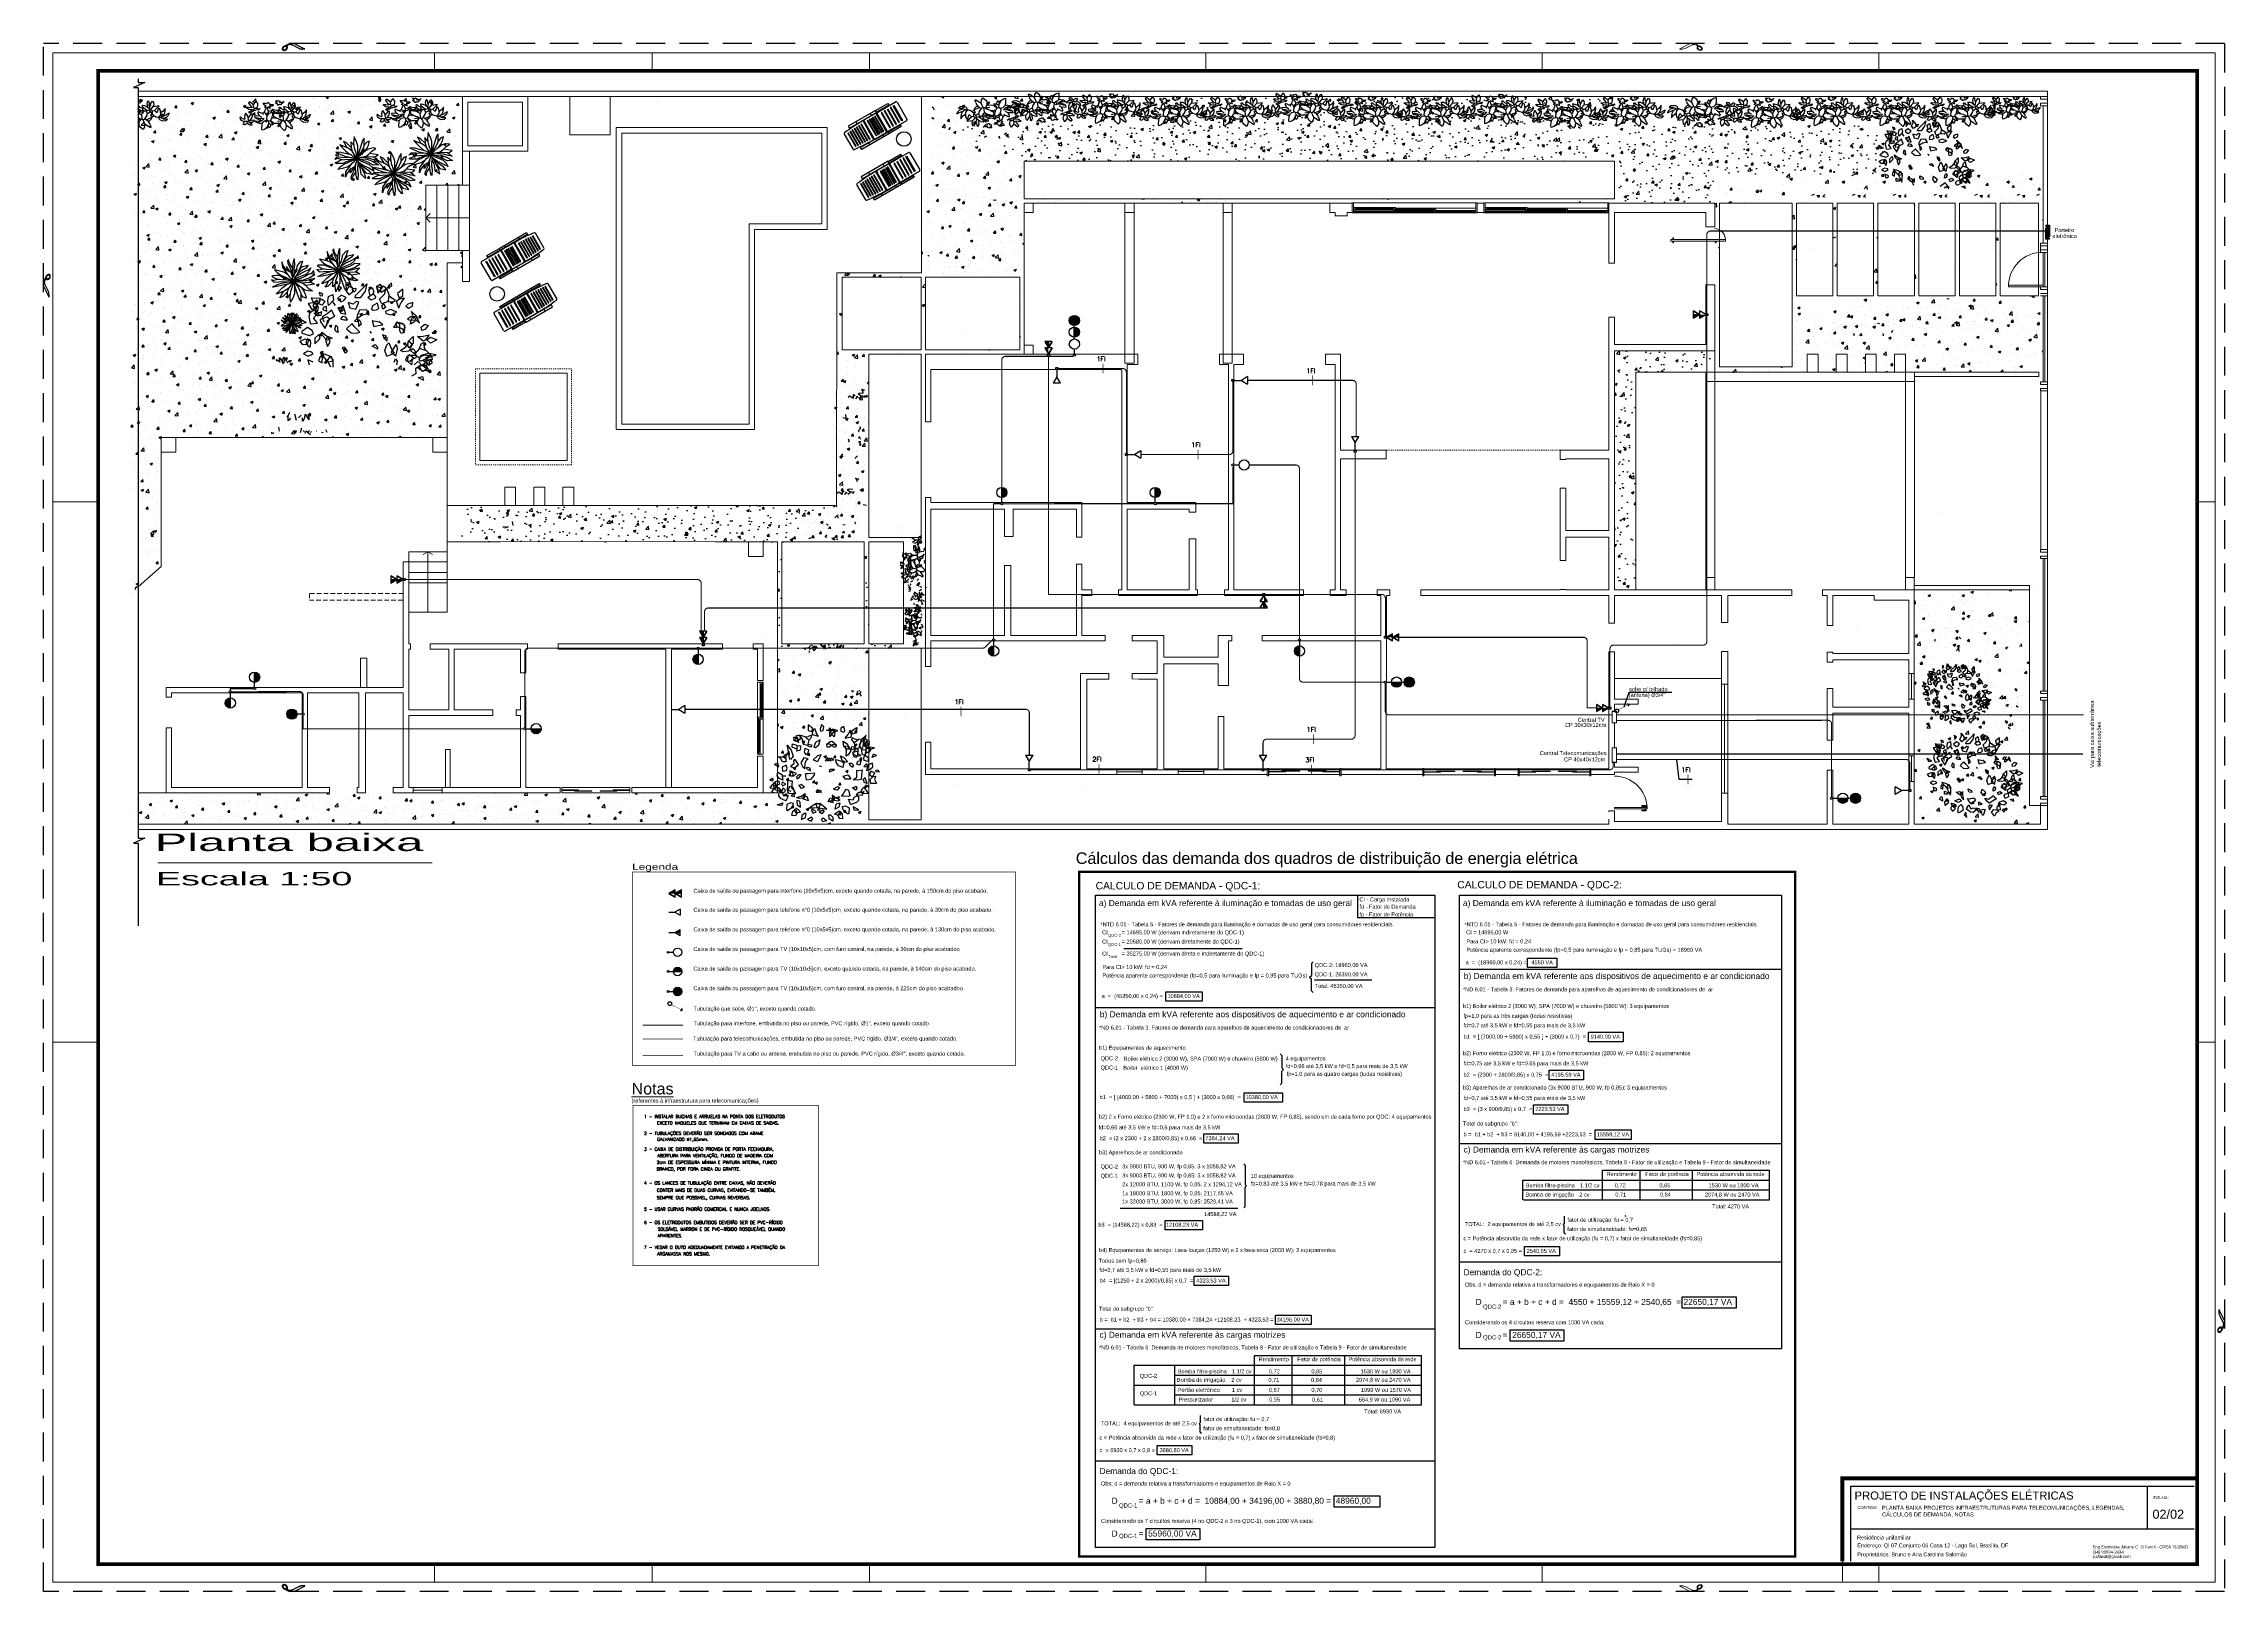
# Model space of a CAD drawing. Header units: millimetres. Extents: x 6597 to 20911, y -10306 to -132.
# Drawn here: x 9627 to 15622, y -4387 to -132 of the extents above; entities that cross this region are included whole.
import ezdxf

# ---------------------------------------------------------------- set-up
doc = ezdxf.new("R2010")
doc.units = ezdxf.units.MM
doc.header["$LTSCALE"] = 25
doc.header["$MEASUREMENT"] = 0
for name, pattern in [('CACHE', [0.24, 0.12, -0.12]), ('CENTER', [2, 1.25, -0.25, 0.25, -0.25]), ('CONTINU', [0]), ('DASHDOT', [1, 0.5, -0.25, 0, -0.25]), ('Dashed', [0.75, 0.5, -0.25]), ('DIVIDE', [1.25, 0.5, -0.25, 0, -0.25, 0, -0.25]), ('HIDDEN2', [4.7625, 3.175, -1.5875])]:
    doc.linetypes.add(name, pattern=pattern)
for name, color, linetype in [('ALVENARIA', 8, 'Continuous'), ('CIRCUITOS', 7, 'Continuous'), ('LEGENDAS', 7, 'Continuous'), ('MAAI - 01', 8, 'Continuous'), ('MAAI - VEGETAÇÃO', 106, 'Continuous'), ('TOMADAS-TELEFONE', 3, 'Continuous'), ('TOMADAS-TV', 4, 'Continuous'), ('Tub-Eletrica', 5, 'Continuous'), ('tub-intrefone', 30, 'CENTER'), ('Tub-Telefone', 3, 'DIVIDE'), ('TUB-TV', 4, 'DASHDOT')]:
    doc.layers.add(name, color=color, linetype=linetype)
for name, color, linetype, lineweight in [('DI-Título do diagrama', 3, 'Continuous', 0), ('DI-Título do quadro', 3, 'Continuous', 0), ('EL-Fios', 2, 'Continuous', 30), ('MAAI - ALVENARIA', 7, 'Continuous', 0), ('P-SIMBOL', 1, 'Continuous', 30), ('TEXTO', 7, 'Continuous', 30)]:
    doc.layers.add(name, color=color, linetype=linetype, lineweight=lineweight)
doc.styles.add('Arial', font='arial.ttf')
doc.styles.add('ETECARIAL', font='arial.ttf')
doc.styles.add('ROMANS', font='simplex.shx')
doc.styles.add('STYLE2', font='arial.ttf', dxfattribs={"height": 10})
pattern_1 = [(50, (-24630.43, -13486.307), (71.72602, -6.27521), [7.5, -82.5]), (355, (-24630.43, -13486.31), (-13.87513, 75.21921), [6, -66]), (100.45144, (-24624.45, -13486.83), (57.85088, 68.944), [6.37402, -70.11421]), (46.1842, (-24630.43, -13466.31), (106.72413, -16.55193), [11.25, -123.75]), (96.63564, (-24621.53, -13467.69), (93.4662, 97.41186), [9.56103, -105.17138]), (351.18416, (-24630.43, -13466.31), (93.4662, 97.41186), [9, -99]), (21, (-24620.43, -13471.307), (59.690705, -40.26189), [7.5, -82.5]), (326, (-24620.43, -13471.31), (24.33153, 72.515), [6, -66]), (71.45144, (-24615.45, -13474.66), (84.02224, 32.25312), [6.37402, -70.11421]), (37.5, (-24630.427, -13486.307), (1.215986, 33.289385), [0, -65.2, 0, -67, 0, -66.25]), (7.5, (-24630.427, -13486.307), (26.306954, 39.44117), [0, -38.2, 0, -63.7, 0, -25.25]), (327.5, (-24652.727, -13486.307), (53.382244, -2.255487), [0, -25, 0, -78, 0, -103.5]), (317.5, (-24662.727, -13486.307), (58.318617, 10.0105), [0, -32.5, 0, -51.8, 0, -73.5])]

# ---------------------------------------------------------------- blocks, each defined once
blk = doc.blocks.new('JVL')
for p, q in [((246.177, -15.681), (246.188, -15.681)), ((246.178, -15.69), (246.177, -15.681)), ((246.18, -15.705), (246.178, -15.69)), ((246.188, -15.718), (246.18, -15.705)), ((246.188, -15.681), (246.255, -15.724)), ((246.188, -15.718), (246.196, -15.745)), ((246.255, -15.724), (246.261, -15.726)), ((246.261, -15.726), (246.264, -15.683)), ((246.274, -15.758), (246.261, -15.726)), ((246.264, -15.683), (246.285, -15.651)), ((246.285, -15.651), (246.319, -15.682)), ((246.319, -15.682), (246.334, -15.701)), ((246.334, -15.701), (246.344, -15.724)), ((246.344, -15.724), (246.336, -15.745)), ((246.344, -15.724), (246.368, -15.708)), ((246.376, -15.716), (246.344, -15.756)), ((246.368, -15.708), (246.376, -15.716)), ((246.489, -15.694), (246.476, -15.724)), ((246.476, -15.724), (246.476, -15.734)), ((246.506, -15.705), (246.489, -15.694)), ((246.514, -15.729), (246.5, -15.753)), ((246.506, -15.705), (246.527, -15.686)), ((246.506, -15.705), (246.508, -15.724)), ((246.508, -15.724), (246.514, -15.729)), ((246.514, -15.729), (246.537, -15.686)), ((246.527, -15.686), (246.538, -15.686)), ((246.537, -15.686), (246.561, -15.668)), ((246.561, -15.668), (246.596, -15.656)), ((246.597, -15.729), (246.589, -15.761)), ((246.596, -15.656), (246.599, -15.682)), ((246.599, -15.682), (246.597, -15.729)), ((246.755, -15.726), (246.736, -15.731)), ((246.736, -15.731), (246.773, -15.76)), ((246.777, -15.731), (246.755, -15.726)), ((246.792, -15.747), (246.777, -15.731)), ((246.842, -15.732), (246.827, -15.733)), ((246.857, -15.739), (246.842, -15.732)), ((246, -15.845), (245.92, -15.886)), ((245.938, -15.85), (245.92, -15.886)), ((245.937, -15.852), (245.967, -15.825)), ((245.969, -15.781), (245.947, -15.8)), ((245.948, -15.799), (246.002, -15.799)), ((245.967, -15.825), (246.013, -15.81)), ((246.016, -15.775), (245.969, -15.781)), ((245.987, -15.889), (245.981, -15.92)), ((245.981, -15.92), (245.983, -15.949)), ((245.983, -15.949), (246.008, -15.909)), ((246.005, -15.85), (245.987, -15.889)), ((246.005, -15.85), (246, -15.845)), ((246.002, -15.799), (246.013, -15.81)), ((246.043, -15.821), (246.005, -15.85)), ((246.008, -15.909), (246.044, -15.885)), ((246.013, -15.81), (246.035, -15.813)), ((246.057, -15.792), (246.016, -15.775)), ((246.035, -15.813), (246.043, -15.821)), ((246.043, -15.821), (246.056, -15.821)), ((246.044, -15.885), (246.048, -15.858)), ((246.044, -15.885), (246.046, -15.911)), ((246.046, -15.911), (246.056, -15.938)), ((246.048, -15.858), (246.067, -15.831)), ((246.062, -15.813), (246.056, -15.821)), ((246.067, -15.831), (246.056, -15.821)), ((246.056, -15.938), (246.076, -15.95)), ((246.057, -15.792), (246.062, -15.813)), ((246.079, -15.824), (246.061, -15.812)), ((246.081, -15.825), (246.067, -15.831)), ((246.132, -15.917), (246.067, -15.982)), ((246.067, -15.982), (246.145, -15.969)), ((246.076, -15.95), (246.097, -15.885)), ((246.111, -15.833), (246.079, -15.824)), ((246.097, -15.885), (246.126, -15.915)), ((246.126, -15.839), (246.111, -15.833)), ((246.14, -15.848), (246.126, -15.839)), ((246.126, -15.915), (246.132, -15.917)), ((246.156, -15.915), (246.132, -15.917)), ((246.164, -15.823), (246.14, -15.848)), ((246.14, -15.848), (246.153, -15.864)), ((246.142, -15.997), (246.148, -15.971)), ((246.147, -16.027), (246.142, -15.997)), ((246.145, -15.969), (246.148, -15.971)), ((246.16, -16.046), (246.147, -16.027)), ((246.185, -15.928), (246.148, -15.971)), ((246.175, -15.864), (246.153, -15.864)), ((246.153, -15.864), (246.158, -15.88)), ((246.158, -15.88), (246.156, -15.915)), ((246.156, -15.915), (246.185, -15.928)), ((246.168, -15.881), (246.158, -15.88)), ((246.191, -15.998), (246.16, -16.046)), ((246.164, -15.826), (246.173, -15.797)), ((246.164, -15.823), (246.164, -15.826)), ((246.164, -15.826), (246.18, -15.856)), ((246.18, -15.815), (246.167, -15.821)), ((246.179, -15.889), (246.168, -15.881)), ((246.173, -15.797), (246.196, -15.776)), ((246.18, -15.856), (246.175, -15.864)), ((246.188, -15.901), (246.179, -15.889)), ((246.242, -15.788), (246.18, -15.815)), ((246.185, -15.928), (246.191, -15.928)), ((246.199, -15.891), (246.188, -15.901)), ((246.188, -15.901), (246.193, -15.926)), ((246.193, -15.926), (246.191, -15.928)), ((246.191, -15.928), (246.199, -15.939)), ((246.193, -15.993), (246.191, -15.998)), ((246.226, -15.917), (246.193, -15.926)), ((246.199, -15.939), (246.193, -15.993)), ((246.193, -15.993), (246.202, -16.007)), ((246.196, -15.745), (246.215, -15.769)), ((246.196, -15.776), (246.215, -15.769)), ((246.228, -15.874), (246.199, -15.891)), ((246.199, -15.939), (246.226, -15.961)), ((246.202, -16.007), (246.206, -16.024)), ((246.206, -16.024), (246.207, -16.036)), ((246.215, -15.769), (246.242, -15.786)), ((246.22, -16.052), (246.231, -16.035)), ((246.247, -15.907), (246.226, -15.917)), ((246.226, -15.917), (246.245, -15.926)), ((246.226, -15.961), (246.226, -15.963)), ((246.226, -15.961), (246.238, -15.97)), ((246.226, -15.974), (246.226, -15.963)), ((246.233, -15.987), (246.226, -15.974)), ((246.234, -15.845), (246.228, -15.874)), ((246.228, -15.874), (246.247, -15.907)), ((246.231, -16.035), (246.236, -16.008)), ((246.236, -16.008), (246.233, -15.987)), ((246.261, -15.802), (246.234, -15.845)), ((246.238, -15.97), (246.266, -15.981)), ((246.242, -15.786), (246.242, -15.788)), ((246.242, -15.788), (246.261, -15.802)), ((246.245, -15.926), (246.25, -15.926)), ((246.247, -15.907), (246.255, -15.915)), ((246.255, -15.915), (246.25, -15.926)), ((246.25, -15.926), (246.282, -15.952)), ((246.274, -15.907), (246.255, -15.915)), ((246.261, -15.802), (246.272, -15.792)), ((246.266, -15.981), (246.296, -15.985)), ((246.272, -15.792), (246.29, -15.788)), ((246.29, -15.788), (246.274, -15.758)), ((246.288, -15.891), (246.274, -15.907)), ((246.274, -15.907), (246.288, -15.917)), ((246.282, -15.952), (246.288, -15.952)), ((246.293, -15.877), (246.288, -15.891)), ((246.288, -15.891), (246.312, -15.891)), ((246.296, -15.912), (246.288, -15.917)), ((246.288, -15.917), (246.298, -15.947)), ((246.298, -15.947), (246.288, -15.952)), ((246.288, -15.952), (246.293, -15.966)), ((246.29, -15.788), (246.301, -15.799)), ((246.298, -15.869), (246.293, -15.877)), ((246.293, -15.966), (246.298, -15.977)), ((246.293, -15.985), (246.296, -15.985)), ((246.317, -15.92), (246.296, -15.912)), ((246.298, -15.977), (246.296, -15.985)), ((246.296, -15.985), (246.298, -15.99)), ((246.306, -15.85), (246.298, -15.869)), ((246.326, -15.955), (246.298, -15.947)), ((246.306, -15.794), (246.301, -15.799)), ((246.301, -15.799), (246.301, -15.826)), ((246.301, -15.826), (246.306, -15.845)), ((246.323, -16.033), (246.304, -16.049)), ((246.32, -15.794), (246.306, -15.794)), ((246.306, -15.845), (246.306, -15.85)), ((246.306, -15.85), (246.349, -15.88)), ((246.312, -15.891), (246.325, -15.896)), ((246.331, -15.915), (246.317, -15.92)), ((246.341, -15.756), (246.32, -15.786)), ((246.32, -15.786), (246.323, -15.791)), ((246.323, -15.791), (246.32, -15.794)), ((246.327, -15.802), (246.32, -15.794)), ((246.323, -15.791), (246.382, -15.78)), ((246.331, -16.025), (246.323, -16.033)), ((246.347, -15.882), (246.325, -15.896)), ((246.325, -15.896), (246.328, -15.909)), ((246.337, -15.962), (246.326, -15.955)), ((246.346, -15.813), (246.327, -15.802)), ((246.328, -15.909), (246.331, -15.915)), ((246.352, -15.901), (246.331, -15.915)), ((246.331, -15.915), (246.331, -15.917)), ((246.331, -15.917), (246.355, -15.939)), ((246.333, -16.02), (246.331, -16.022)), ((246.331, -16.022), (246.331, -16.025)), ((246.333, -16.02), (246.339, -16.014)), ((246.336, -15.745), (246.341, -15.756)), ((246.349, -15.977), (246.337, -15.962)), ((246.339, -16.014), (246.352, -16.018)), ((246.341, -15.756), (246.344, -15.756)), ((246.344, -15.756), (246.347, -15.756)), ((246.366, -15.815), (246.346, -15.813)), ((246.434, -15.756), (246.347, -15.756)), ((246.349, -15.88), (246.347, -15.882)), ((246.347, -15.882), (246.349, -15.896)), ((246.349, -15.88), (246.366, -15.885)), ((246.349, -15.896), (246.352, -15.901)), ((246.358, -15.979), (246.349, -15.977)), ((246.355, -15.904), (246.352, -15.901)), ((246.352, -16.018), (246.362, -16.014)), ((246.371, -15.893), (246.355, -15.904)), ((246.379, -15.915), (246.355, -15.939)), ((246.355, -15.939), (246.358, -15.947)), ((246.38, -15.937), (246.357, -15.946)), ((246.358, -15.947), (246.363, -15.974)), ((246.363, -15.974), (246.358, -15.979)), ((246.362, -16.014), (246.368, -16.009)), ((246.366, -15.815), (246.395, -15.826)), ((246.366, -15.885), (246.371, -15.893)), ((246.366, -15.885), (246.376, -15.885)), ((246.368, -16.009), (246.382, -16.009)), ((246.376, -15.885), (246.371, -15.893)), ((246.371, -15.893), (246.371, -15.896)), ((246.371, -15.896), (246.379, -15.915)), ((246.376, -15.885), (246.387, -15.888)), ((246.398, -15.904), (246.379, -15.915)), ((246.393, -15.936), (246.38, -15.937)), ((246.382, -16.009), (246.382, -16.022)), ((246.382, -16.022), (246.403, -16.025)), ((246.387, -15.888), (246.414, -15.896)), ((246.387, -15.888), (246.398, -15.904)), ((246.446, -15.944), (246.393, -15.936)), ((246.409, -16.033), (246.393, -16.041)), ((246.395, -15.826), (246.409, -15.821)), ((246.395, -15.826), (246.411, -15.837)), ((246.398, -15.904), (246.411, -15.904)), ((246.403, -16.025), (246.409, -16.033)), ((246.409, -15.821), (246.419, -15.826)), ((246.414, -16.036), (246.409, -16.033)), ((246.411, -15.837), (246.417, -15.837)), ((246.414, -15.896), (246.411, -15.904)), ((246.411, -15.904), (246.428, -15.915)), ((246.43, -15.893), (246.414, -15.896)), ((246.419, -15.826), (246.417, -15.837)), ((246.417, -15.837), (246.428, -15.845)), ((246.444, -15.829), (246.428, -15.845)), ((246.428, -15.845), (246.433, -15.858)), ((246.428, -15.915), (246.436, -15.917)), ((246.438, -15.885), (246.43, -15.893)), ((246.43, -15.893), (246.441, -15.909)), ((246.433, -15.858), (246.441, -15.869)), ((246.476, -15.791), (246.434, -15.756)), ((246.444, -15.737), (246.436, -15.734)), ((246.441, -15.909), (246.436, -15.917)), ((246.436, -15.917), (246.446, -15.944)), ((246.441, -15.869), (246.438, -15.885)), ((246.441, -15.869), (246.449, -15.869)), ((246.452, -15.899), (246.441, -15.909)), ((246.476, -15.734), (246.444, -15.737)), ((246.444, -15.737), (246.481, -15.792)), ((246.457, -15.829), (246.444, -15.829)), ((246.46, -15.998), (246.444, -16.012)), ((246.444, -16.012), (246.446, -16.017)), ((246.446, -15.944), (246.452, -15.947)), ((246.492, -16.014), (246.446, -16.017)), ((246.457, -15.849), (246.449, -15.869)), ((246.449, -15.869), (246.452, -15.899)), ((246.452, -15.899), (246.468, -15.909)), ((246.468, -15.912), (246.452, -15.947)), ((246.452, -15.947), (246.473, -15.929)), ((246.471, -15.813), (246.457, -15.829)), ((246.457, -15.829), (246.457, -15.849)), ((246.492, -15.998), (246.46, -15.998)), ((246.484, -15.901), (246.468, -15.912)), ((246.468, -15.909), (246.468, -15.912)), ((246.473, -15.81), (246.471, -15.813)), ((246.476, -15.794), (246.473, -15.81)), ((246.473, -15.929), (246.493, -15.92)), ((246.476, -15.734), (246.5, -15.753)), ((246.476, -15.794), (246.476, -15.791)), ((246.506, -15.786), (246.481, -15.792)), ((246.494, -15.965), (246.481, -15.966)), ((246.481, -15.966), (246.495, -15.993)), ((246.503, -15.896), (246.484, -15.901)), ((246.495, -15.993), (246.492, -15.998)), ((246.514, -16.041), (246.492, -16.014)), ((246.493, -15.92), (246.508, -15.917)), ((246.507, -15.97), (246.494, -15.965)), ((246.5, -15.753), (246.506, -15.786)), ((246.508, -15.882), (246.503, -15.896)), ((246.503, -15.896), (246.508, -15.899)), ((246.524, -15.796), (246.506, -15.786)), ((246.516, -15.982), (246.507, -15.97)), ((246.508, -15.88), (246.508, -15.882)), ((246.514, -15.88), (246.508, -15.882)), ((246.519, -15.899), (246.508, -15.899)), ((246.508, -15.899), (246.508, -15.917)), ((246.508, -15.917), (246.53, -15.969)), ((246.524, -15.866), (246.514, -15.88)), ((246.53, -15.969), (246.516, -15.982)), ((246.527, -15.893), (246.519, -15.899)), ((246.562, -15.788), (246.524, -15.796)), ((246.524, -15.796), (246.538, -15.813)), ((246.532, -15.856), (246.524, -15.864)), ((246.524, -15.864), (246.524, -15.866)), ((246.541, -15.88), (246.527, -15.893)), ((246.543, -15.966), (246.53, -15.969)), ((246.532, -15.856), (246.538, -15.813)), ((246.532, -15.856), (246.532, -15.864)), ((246.532, -15.864), (246.541, -15.88)), ((246.535, -16.03), (246.543, -16.022)), ((246.535, -16.039), (246.535, -16.03)), ((246.541, -15.88), (246.567, -15.907)), ((246.541, -15.993), (246.553, -15.988)), ((246.551, -16.001), (246.541, -15.993)), ((246.543, -15.966), (246.554, -15.949)), ((246.543, -15.966), (246.567, -15.977)), ((246.543, -16.022), (246.558, -16.027)), ((246.557, -16.002), (246.551, -16.001)), ((246.553, -15.988), (246.562, -15.983)), ((246.554, -15.949), (246.565, -15.922)), ((246.567, -16.008), (246.557, -16.002)), ((246.558, -16.027), (246.574, -16.029)), ((246.589, -15.761), (246.562, -15.788)), ((246.562, -15.983), (246.567, -15.977)), ((246.565, -15.922), (246.567, -15.907)), ((246.578, -15.907), (246.567, -15.907)), ((246.58, -16.018), (246.567, -16.008)), ((246.57, -15.817), (246.602, -15.785)), ((246.632, -15.821), (246.57, -15.817)), ((246.574, -16.029), (246.586, -16.028)), ((246.586, -15.885), (246.578, -15.874)), ((246.586, -15.885), (246.578, -15.907)), ((246.586, -16.028), (246.58, -16.018)), ((246.586, -15.885), (246.651, -15.912)), ((246.586, -16.028), (246.589, -16.03)), ((246.627, -15.751), (246.589, -15.761)), ((246.589, -15.761), (246.589, -15.759)), ((246.602, -15.785), (246.638, -15.768)), ((246.632, -15.856), (246.602, -15.839)), ((246.624, -15.796), (246.608, -15.804)), ((246.629, -15.788), (246.624, -15.796)), ((246.624, -15.796), (246.645, -15.804)), ((246.626, -15.958), (246.646, -15.938)), ((246.656, -15.952), (246.626, -15.958)), ((246.627, -15.751), (246.66, -15.756)), ((246.637, -15.786), (246.629, -15.788)), ((246.678, -15.834), (246.632, -15.821)), ((246.632, -15.856), (246.635, -15.853)), ((246.632, -15.856), (246.656, -15.896)), ((246.635, -15.853), (246.678, -15.853)), ((246.694, -15.78), (246.637, -15.786)), ((246.638, -15.768), (246.655, -15.77)), ((246.645, -15.804), (246.68, -15.818)), ((246.646, -15.938), (246.689, -15.931)), ((246.651, -15.912), (246.656, -15.896)), ((246.656, -15.952), (246.683, -15.955)), ((246.664, -15.982), (246.659, -16)), ((246.659, -16), (246.66, -16.024)), ((246.66, -15.756), (246.686, -15.771)), ((246.66, -16.024), (246.672, -16.039)), ((246.689, -15.963), (246.664, -15.982)), ((246.678, -15.853), (246.702, -15.85)), ((246.68, -15.818), (246.697, -15.831)), ((246.683, -15.955), (246.689, -15.963)), ((246.686, -15.771), (246.694, -15.78)), ((246.718, -16.009), (246.686, -16.052)), ((246.707, -15.931), (246.689, -15.931)), ((246.707, -15.961), (246.689, -15.963)), ((246.694, -15.78), (246.702, -15.783)), ((246.702, -15.85), (246.697, -15.831)), ((246.707, -15.928), (246.71, -15.928)), ((246.707, -15.928), (246.707, -15.931)), ((246.71, -15.928), (246.707, -15.931)), ((246.707, -15.931), (246.707, -15.934)), ((246.707, -15.934), (246.715, -15.947)), ((246.715, -15.947), (246.707, -15.961)), ((246.707, -15.961), (246.713, -15.969)), ((246.733, -15.768), (246.709, -15.787)), ((246.709, -15.787), (246.709, -15.801)), ((246.743, -15.792), (246.709, -15.801)), ((246.71, -15.928), (246.713, -15.928)), ((246.767, -15.891), (246.713, -15.928)), ((246.713, -15.969), (246.742, -15.974)), ((246.713, -15.969), (246.718, -16.009)), ((246.737, -15.939), (246.715, -15.947)), ((246.718, -16.009), (246.761, -16.039)), ((246.773, -15.766), (246.733, -15.768)), ((246.74, -15.824), (246.733, -15.855)), ((246.733, -15.855), (246.733, -15.879)), ((246.733, -15.879), (246.738, -15.884)), ((246.738, -15.884), (246.736, -15.887)), ((246.742, -15.931), (246.737, -15.939)), ((246.737, -15.939), (246.783, -15.942)), ((246.749, -15.876), (246.738, -15.884)), ((246.763, -15.792), (246.74, -15.824)), ((246.785, -15.904), (246.742, -15.931)), ((246.756, -15.971), (246.742, -15.974)), ((246.742, -15.974), (246.783, -16.03)), ((246.763, -15.792), (246.743, -15.792)), ((246.79, -15.822), (246.749, -15.876)), ((246.81, -15.977), (246.756, -15.971)), ((246.782, -15.79), (246.763, -15.792)), ((246.767, -15.891), (246.785, -15.904)), ((246.773, -15.76), (246.773, -15.766)), ((246.773, -15.766), (246.784, -15.782)), ((246.783, -16.03), (246.775, -16.052)), ((246.784, -15.782), (246.782, -15.79)), ((246.782, -15.79), (246.79, -15.809)), ((246.783, -15.942), (246.815, -15.966)), ((246.803, -15.776), (246.784, -15.782)), ((246.79, -15.809), (246.787, -15.817)), ((246.787, -15.817), (246.79, -15.822)), ((246.79, -15.822), (246.795, -15.847)), ((246.8, -15.757), (246.792, -15.747)), ((246.795, -15.847), (246.825, -15.889)), ((246.814, -15.747), (246.8, -15.757)), ((246.8, -15.757), (246.803, -15.776)), ((246.803, -15.776), (246.846, -15.776)), ((246.815, -15.966), (246.81, -15.977)), ((246.827, -15.733), (246.814, -15.747)), ((246.825, -15.889), (246.835, -15.876)), ((246.835, -15.876), (246.844, -15.845)), ((246.843, -15.803), (246.838, -15.809)), ((246.844, -15.845), (246.838, -15.809)), ((246.857, -15.739), (246.843, -15.771)), ((246.843, -15.771), (246.846, -15.776)), ((246.843, -15.803), (246.872, -15.815)), ((246.877, -15.788), (246.846, -15.776)), ((246.872, -15.815), (246.897, -15.838)), ((246.895, -15.802), (246.877, -15.788)), ((246.905, -15.827), (246.895, -15.802)), ((246.897, -15.838), (246.905, -15.827)), ((246.22, -16.052), (246.207, -16.036)), ((246.304, -16.052), (246.293, -16.065)), ((246.304, -16.052), (246.32, -16.046)), ((246.304, -16.049), (246.304, -16.052)), ((246.32, -16.046), (246.339, -16.043)), ((246.339, -16.043), (246.352, -16.041)), ((246.352, -16.041), (246.349, -16.057)), ((246.349, -16.057), (246.349, -16.06)), ((246.349, -16.06), (246.368, -16.063)), ((246.368, -16.063), (246.374, -16.071)), ((246.374, -16.071), (246.379, -16.063)), ((246.379, -16.063), (246.388, -16.06)), ((246.388, -16.06), (246.399, -16.062)), ((246.393, -16.041), (246.411, -16.063)), ((246.399, -16.062), (246.406, -16.071)), ((246.411, -16.063), (246.406, -16.071)), ((246.535, -16.039), (246.514, -16.041)), ((246.672, -16.039), (246.678, -16.055)), ((246.686, -16.052), (246.678, -16.055)), ((246.761, -16.039), (246.775, -16.052))]:
    blk.add_line(p, q)
for centre, start, end in [((246.057, -15.792), 12.8043, 67.5333), ((246.434, -15.756), 49.844, 89.647)]:
    blk.add_arc(centre, 0.000000336, start, end)
blk = doc.blocks.new('ARV1')
for p, q in [((-0.716, 0.866), (-0.725, 0.973)), ((-0.725, 0.973), (-0.631, 0.911)), ((-0.631, 0.911), (-0.651, 0.834)), ((-0.49, 0.892), (-0.531, 0.847)), ((-0.445, 1.018), (-0.506, 1.078)), ((-0.506, 1.078), (-0.47, 0.958)), ((-0.459, 1.015), (-0.492, 0.906)), ((-0.492, 0.906), (-0.473, 0.795)), ((-0.47, 0.958), (-0.385, 0.861)), ((-0.422, 0.914), (-0.459, 1.015)), ((-0.419, 1.053), (-0.449, 1.021)), ((-0.449, 1.021), (-0.449, 0.99)), ((-0.449, 0.99), (-0.374, 0.947)), ((-0.313, 0.905), (-0.445, 1.018)), ((-0.34, 0.841), (-0.422, 0.914)), ((-0.367, 1.032), (-0.419, 1.053)), ((-0.364, 1.083), (-0.402, 1.024)), ((-0.325, 0.941), (-0.402, 1.024)), ((-0.374, 0.947), (-0.367, 1.032)), ((-0.372, 0.973), (-0.311, 1.002)), ((-0.368, 1.019), (-0.311, 1.055)), ((-0.318, 1.049), (-0.364, 1.083)), ((-0.325, 0.941), (-0.318, 1.049)), ((-0.325, 1.018), (-0.319, 0.982)), ((-0.275, 1.018), (-0.325, 1.018)), ((-0.289, 0.966), (-0.319, 0.982)), ((-0.302, 0.868), (-0.313, 0.905)), ((-0.311, 1.002), (-0.311, 1.055)), ((-0.289, 0.966), (-0.275, 1.018)), ((-0.28, 0.887), (-0.247, 0.934)), ((-0.278, 0.862), (-0.28, 0.887)), ((-0.266, 1.031), (-0.27, 0.958)), ((-0.27, 0.958), (-0.211, 0.923)), ((-0.208, 1.12), (-0.266, 1.031)), ((-0.236, 1.038), (-0.254, 0.965)), ((-0.245, 0.933), (-0.254, 0.965)), ((-0.247, 0.934), (-0.155, 0.885)), ((-0.178, 1.003), (-0.236, 1.038)), ((-0.216, 1.053), (-0.208, 1.12)), ((-0.173, 0.982), (-0.216, 1.053)), ((-0.211, 0.923), (-0.173, 0.982)), ((-0.203, 0.836), (-0.155, 0.885)), ((-0.192, 0.906), (-0.178, 1.003)), ((-0.157, 0.881), (-0.085, 0.926)), ((-0.117, 0.836), (-0.157, 0.881)), ((-0.05, 1.086), (-0.1, 1.045)), ((-0.051, 0.987), (-0.1, 1.045)), ((-0.085, 0.926), (-0.019, 0.879)), ((-0.019, 0.879), (-0.07, 0.82)), ((-0.05, 1.086), (-0.051, 0.987)), ((0.051, 0.949), (0.045, 0.857)), ((0.119, 0.92), (0.051, 0.949)), ((0.136, 0.851), (0.119, 0.92)), ((0.229, 0.886), (0.183, 0.844)), ((0.212, 0.946), (0.218, 0.976)), ((0.251, 0.943), (0.212, 0.946)), ((0.218, 0.976), (0.267, 0.998)), ((0.259, 0.897), (0.229, 0.886)), ((0.267, 0.998), (0.251, 0.943)), ((0.289, 0.822), (0.259, 0.897)), ((0.301, 0.842), (0.312, 0.884)), ((0.312, 0.884), (0.366, 0.837)), ((-0.945, 0.406), (-0.912, 0.515)), ((-0.894, 0.464), (-0.945, 0.406)), ((-0.912, 0.515), (-0.82, 0.528)), ((-0.833, 0.607), (-0.908, 0.522)), ((-0.908, 0.522), (-0.871, 0.437)), ((-0.798, 0.471), (-0.894, 0.464)), ((-0.798, 0.471), (-0.894, 0.464)), ((-0.871, 0.437), (-0.803, 0.405)), ((-0.867, 0.746), (-0.782, 0.728)), ((-0.858, 0.69), (-0.867, 0.746)), ((-0.79, 0.661), (-0.858, 0.69)), ((-0.855, 0.533), (-0.833, 0.607)), ((-0.81, 0.448), (-0.855, 0.533)), ((-0.81, 0.448), (-0.855, 0.533)), ((-0.82, 0.528), (-0.758, 0.487)), ((-0.803, 0.405), (-0.81, 0.448)), ((-0.758, 0.487), (-0.798, 0.471)), ((-0.749, 0.695), (-0.79, 0.661)), ((-0.782, 0.728), (-0.749, 0.695)), ((-0.645, 0.819), (-0.735, 0.83)), ((-0.735, 0.83), (-0.675, 0.756)), ((-0.651, 0.834), (-0.716, 0.866)), ((-0.585, 0.458), (-0.69, 0.416)), ((-0.637, 0.674), (-0.675, 0.756)), ((-0.67, 0.426), (-0.586, 0.451)), ((-0.607, 0.788), (-0.645, 0.819)), ((-0.637, 0.674), (-0.607, 0.788)), ((-0.63, 0.405), (-0.585, 0.458)), ((-0.598, 0.611), (-0.505, 0.662)), ((-0.498, 0.579), (-0.598, 0.611)), ((-0.59, 0.802), (-0.531, 0.847)), ((-0.552, 0.781), (-0.59, 0.802)), ((-0.586, 0.451), (-0.553, 0.418)), ((-0.473, 0.795), (-0.552, 0.781)), ((-0.506, 0.578), (-0.471, 0.662)), ((-0.466, 0.594), (-0.506, 0.578)), ((-0.505, 0.662), (-0.41, 0.639)), ((-0.425, 0.605), (-0.498, 0.579)), ((-0.473, 0.795), (-0.366, 0.763)), ((-0.471, 0.662), (-0.358, 0.661)), ((-0.397, 0.584), (-0.466, 0.594)), ((-0.41, 0.639), (-0.425, 0.605)), ((-0.402, 0.763), (-0.424, 0.703)), ((-0.424, 0.703), (-0.381, 0.68)), ((-0.365, 0.741), (-0.402, 0.763)), ((-0.305, 0.535), (-0.397, 0.584)), ((-0.385, 0.861), (-0.302, 0.868)), ((-0.381, 0.68), (-0.365, 0.741)), ((-0.366, 0.763), (-0.34, 0.841)), ((-0.358, 0.661), (-0.311, 0.584)), ((-0.358, 0.43), (-0.303, 0.481)), ((-0.354, 0.791), (-0.314, 0.807)), ((-0.3, 0.683), (-0.354, 0.791)), ((-0.314, 0.807), (-0.265, 0.767)), ((-0.311, 0.584), (-0.305, 0.535)), ((-0.295, 0.78), (-0.31, 0.692)), ((-0.276, 0.677), (-0.31, 0.692)), ((-0.191, 0.513), (-0.303, 0.481)), ((-0.207, 0.714), (-0.3, 0.683)), ((-0.295, 0.78), (-0.22, 0.748)), ((-0.278, 0.862), (-0.203, 0.836)), ((-0.224, 0.674), (-0.276, 0.677)), ((-0.265, 0.767), (-0.184, 0.799)), ((-0.253, 0.408), (-0.224, 0.461)), ((-0.197, 0.691), (-0.224, 0.674)), ((-0.127, 0.383), (-0.224, 0.461)), ((-0.22, 0.748), (-0.197, 0.691)), ((-0.191, 0.513), (-0.211, 0.414)), ((-0.184, 0.799), (-0.207, 0.714)), ((-0.154, 0.526), (-0.129, 0.568)), ((-0.093, 0.528), (-0.154, 0.526)), ((-0.129, 0.568), (-0.076, 0.583)), ((-0.07, 0.82), (-0.117, 0.836)), ((-0.113, 0.699), (-0.101, 0.759)), ((-0.064, 0.658), (-0.113, 0.699)), ((-0.101, 0.759), (-0.051, 0.719)), ((-0.043, 0.55), (-0.093, 0.528)), ((-0.076, 0.583), (-0.043, 0.55)), ((-0.026, 0.699), (-0.064, 0.658)), ((-0.051, 0.719), (-0.026, 0.699)), ((0.042, 0.605), (0.061, 0.634)), ((0.168, 0.542), (0.042, 0.605)), ((0.045, 0.857), (0.131, 0.778)), ((0.061, 0.634), (0.083, 0.701)), ((0.083, 0.701), (0.166, 0.646)), ((0.131, 0.778), (0.136, 0.851)), ((0.166, 0.646), (0.246, 0.598)), ((0.185, 0.454), (0.168, 0.542)), ((0.183, 0.844), (0.236, 0.791)), ((0.228, 0.525), (0.185, 0.454)), ((0.246, 0.598), (0.228, 0.525)), ((0.236, 0.791), (0.289, 0.822)), ((0.271, 0.682), (0.254, 0.689)), ((0.254, 0.689), (0.268, 0.627)), ((0.268, 0.627), (0.303, 0.631)), ((0.375, 0.675), (0.271, 0.682)), ((0.326, 0.76), (0.301, 0.842)), ((0.303, 0.631), (0.311, 0.618)), ((0.311, 0.618), (0.375, 0.675)), ((0.325, 0.452), (0.368, 0.443)), ((0.328, 0.427), (0.325, 0.452)), ((0.403, 0.737), (0.326, 0.76)), ((0.366, 0.837), (0.453, 0.838)), ((0.368, 0.443), (0.392, 0.404)), ((0.453, 0.838), (0.403, 0.737)), ((0.411, 0.582), (0.538, 0.599)), ((0.421, 0.545), (0.411, 0.582)), ((0.466, 0.493), (0.421, 0.545)), ((0.499, 0.514), (0.462, 0.451)), ((0.462, 0.451), (0.484, 0.376)), ((0.519, 0.508), (0.466, 0.493)), ((0.484, 0.376), (0.537, 0.483)), ((0.492, 0.546), (0.499, 0.514)), ((0.537, 0.483), (0.492, 0.546)), ((0.56, 0.604), (0.519, 0.508)), ((0.538, 0.599), (0.56, 0.604)), ((-1.104, 0.171), (-1.2, 0.123)), ((-1.2, 0.123), (-1.097, 0.075)), ((-1.043, 0.133), (-1.104, 0.171)), ((-1.097, 0.075), (-1.043, 0.133)), ((-1.084, 0.206), (-0.989, 0.194)), ((-1.027, 0.135), (-1.084, 0.206)), ((-1.029, 0.384), (-1.081, 0.363)), ((-1.081, 0.363), (-1.021, 0.299)), ((-0.968, 0.342), (-1.029, 0.384)), ((-0.98, 0.12), (-1.027, 0.135)), ((-1.021, 0.299), (-0.976, 0.288)), ((-1.021, -0.041), (-0.916, 0.002)), ((-1.007, -0.035), (-0.991, 0.023)), ((-0.983, 0.097), (-0.991, 0.023)), ((-0.899, 0.204), (-0.989, 0.194)), ((-0.946, 0.076), (-0.983, 0.097)), ((-0.899, 0.204), (-0.98, 0.12)), ((-0.976, 0.288), (-0.968, 0.342)), ((-0.916, 0.002), (-0.946, 0.076)), ((-0.916, 0.002), (-0.833, -0.073)), ((-0.852, -0.042), (-0.812, 0.008)), ((-0.825, 0.204), (-0.82, 0.098)), ((-0.745, 0.136), (-0.825, 0.204)), ((-0.82, 0.098), (-0.75, 0.03)), ((-0.812, 0.008), (-0.77, -0.017)), ((-0.75, 0.03), (-0.729, 0.06)), ((-0.729, 0.06), (-0.745, 0.136)), ((-0.707, 0.385), (-0.67, 0.426)), ((-0.688, 0.273), (-0.707, 0.385)), ((-0.69, 0.416), (-0.705, 0.363)), ((-0.705, 0.363), (-0.683, 0.278)), ((-0.667, 0.339), (-0.688, 0.273)), ((-0.683, 0.278), (-0.637, 0.267)), ((-0.581, 0.383), (-0.667, 0.339)), ((-0.637, 0.267), (-0.623, 0.31)), ((-0.623, 0.31), (-0.63, 0.405)), ((-0.553, 0.418), (-0.581, 0.383)), ((-0.545, 0.095), (-0.56, 0.021)), ((-0.528, -0.091), (-0.56, 0.021)), ((-0.5, 0.032), (-0.545, 0.095)), ((-0.455, -0.021), (-0.5, 0.032)), ((-0.352, 0.225), (-0.412, 0.225)), ((-0.405, 0.163), (-0.412, 0.225)), ((-0.405, 0.163), (-0.352, 0.225)), ((-0.342, 0.275), (-0.399, 0.249)), ((-0.367, 0.197), (-0.399, 0.249)), ((-0.342, 0.275), (-0.367, 0.197)), ((-0.28, 0.425), (-0.358, 0.43)), ((-0.333, 0.315), (-0.253, 0.408)), ((-0.286, 0.299), (-0.333, 0.315)), ((-0.194, 0.312), (-0.286, 0.299)), ((-0.211, 0.414), (-0.28, 0.425)), ((-0.209, 0.13), (-0.183, 0.19)), ((-0.163, 0.096), (-0.209, 0.13)), ((-0.127, 0.383), (-0.194, 0.312)), ((-0.161, 0.203), (-0.183, 0.19)), ((-0.161, 0.203), (-0.163, 0.096)), ((0.029, 0.304), (0.053, 0.407)), ((0.104, 0.324), (0.029, 0.304)), ((0.053, 0.407), (0.149, 0.414)), ((0.149, 0.414), (0.104, 0.324)), ((0.2, 0.138), (0.169, 0.107)), ((0.172, 0.021), (0.169, 0.107)), ((0.209, 0.043), (0.172, 0.021)), ((0.2, 0.138), (0.228, 0.072)), ((0.228, 0.072), (0.209, 0.043)), ((0.296, 0.248), (0.328, 0.277)), ((0.319, 0.192), (0.296, 0.248)), ((0.351, 0.159), (0.319, 0.192)), ((0.325, 0.372), (0.328, 0.427)), ((0.392, 0.404), (0.325, 0.372)), ((0.328, 0.277), (0.354, 0.275)), ((0.374, 0.102), (0.351, 0.159)), ((0.354, 0.275), (0.444, 0.251)), ((0.433, 0.045), (0.364, -0.017)), ((0.393, 0.131), (0.374, 0.102)), ((0.442, 0.214), (0.393, 0.131)), ((0.427, -0.008), (0.433, 0.045)), ((0.444, 0.251), (0.442, 0.214)), ((0.467, -0.044), (0.483, 0.01)), ((0.483, 0.01), (0.554, -0.044)), ((0.493, 0.197), (0.518, 0.238)), ((0.597, 0.19), (0.493, 0.197)), ((0.505, 0.381), (0.528, 0.404)), ((0.505, 0.319), (0.505, 0.381)), ((0.53, 0.299), (0.505, 0.319)), ((0.518, 0.238), (0.546, 0.274)), ((0.528, 0.404), (0.6, 0.369)), ((0.546, 0.274), (0.53, 0.299)), ((0.571, 0.031), (0.588, 0.085)), ((0.635, 0.008), (0.571, 0.031)), ((0.588, 0.085), (0.656, 0.136)), ((0.606, 0.196), (0.597, 0.19)), ((0.6, 0.369), (0.622, 0.312)), ((0.622, 0.312), (0.606, 0.196)), ((0.755, 0.056), (0.635, 0.008)), ((0.656, 0.136), (0.753, 0.081)), ((0.77, 0.291), (0.672, 0.217)), ((0.672, 0.217), (0.74, 0.206)), ((0.74, 0.206), (0.77, 0.291)), ((0.753, 0.081), (0.755, 0.056)), ((-1.108, -0.18), (-1.096, -0.138)), ((-1.062, -0.214), (-1.108, -0.18)), ((-1.104, -0.243), (-1.074, -0.179)), ((-1.051, -0.264), (-1.104, -0.243)), ((-1.096, -0.126), (-1.021, -0.041)), ((-0.991, -0.105), (-1.096, -0.126)), ((-1.096, -0.138), (-1.069, -0.121)), ((-0.963, -0.201), (-1.074, -0.179)), ((-1.069, -0.121), (-0.994, -0.163)), ((-0.994, -0.163), (-1.062, -0.214)), ((-1.052, -0.206), (-1.052, -0.274)), ((-1.007, -0.246), (-1.052, -0.274)), ((-0.963, -0.201), (-1.051, -0.264)), ((-1.015, -0.178), (-1.007, -0.246)), ((-1.014, -0.434), (-0.893, -0.402)), ((-0.931, -0.455), (-1.014, -0.434)), ((-0.998, -0.328), (-0.946, -0.275)), ((-0.938, -0.359), (-0.998, -0.328)), ((-0.886, -0.136), (-0.991, -0.105)), ((-0.913, -0.265), (-0.946, -0.275)), ((-0.863, -0.296), (-0.938, -0.359)), ((-0.893, -0.211), (-0.916, -0.264)), ((-0.916, -0.264), (-0.826, -0.317)), ((-0.871, -0.2), (-0.893, -0.211)), ((-0.893, -0.402), (-0.765, -0.423)), ((-0.833, -0.073), (-0.886, -0.136)), ((-0.871, -0.2), (-0.809, -0.25)), ((-0.813, -0.062), (-0.852, -0.042)), ((-0.809, -0.25), (-0.826, -0.317)), ((-0.77, -0.017), (-0.813, -0.062)), ((-0.81, -0.142), (-0.743, -0.083)), ((-0.81, -0.142), (-0.743, -0.19)), ((-0.765, -0.423), (-0.728, -0.498)), ((-0.713, -0.105), (-0.743, -0.083)), ((-0.743, -0.19), (-0.683, -0.179)), ((-0.683, -0.147), (-0.713, -0.105)), ((-0.57, -0.402), (-0.69, -0.413)), ((-0.69, -0.413), (-0.683, -0.455)), ((-0.683, -0.179), (-0.683, -0.147)), ((-0.589, -0.172), (-0.641, -0.246)), ((-0.641, -0.246), (-0.581, -0.341)), ((-0.581, -0.214), (-0.589, -0.172)), ((-0.536, -0.267), (-0.581, -0.214)), ((-0.581, -0.341), (-0.491, -0.341)), ((-0.547, -0.498), (-0.57, -0.402)), ((-0.446, -0.32), (-0.536, -0.267)), ((-0.528, -0.091), (-0.455, -0.021)), ((-0.491, -0.341), (-0.446, -0.32)), ((-0.403, -0.218), (-0.441, -0.272)), ((-0.441, -0.298), (-0.35, -0.24)), ((-0.441, -0.298), (-0.441, -0.272)), ((-0.35, -0.24), (-0.403, -0.218)), ((-0.352, -0.029), (-0.36, -0.034)), ((-0.352, -0.029), (-0.357, -0.021)), ((-0.343, -0.013), (-0.352, -0.013)), ((-0.352, -0.029), (-0.345, -0.024)), ((-0.352, -0.029), (-0.348, -0.037)), ((-0.343, -0.013), (-0.343, -0.004)), ((-0.343, -0.013), (-0.334, -0.013)), ((-0.343, -0.013), (-0.343, -0.022)), ((-0.311, -0.298), (-0.341, -0.351)), ((-0.223, -0.392), (-0.341, -0.351)), ((-0.273, -0.181), (-0.311, -0.298)), ((-0.236, -0.213), (-0.273, -0.181)), ((-0.198, -0.298), (-0.236, -0.213)), ((-0.223, -0.392), (-0.198, -0.298)), ((0.082, -0.247), (0.051, -0.282)), ((0.051, -0.282), (0.082, -0.318)), ((0.07, -0.268), (0.084, -0.223)), ((0.106, -0.276), (0.07, -0.268)), ((0.107, -0.274), (0.082, -0.247)), ((0.082, -0.318), (0.107, -0.274)), ((0.084, -0.223), (0.131, -0.231)), ((0.131, -0.231), (0.106, -0.276)), ((0.364, -0.017), (0.276, -0.061)), ((0.276, -0.061), (0.364, -0.088)), ((0.286, -0.412), (0.337, -0.354)), ((0.296, -0.529), (0.286, -0.412)), ((0.318, -0.355), (0.295, -0.429)), ((0.295, -0.429), (0.37, -0.44)), ((0.31, -0.125), (0.333, -0.045)), ((0.36, -0.19), (0.31, -0.125)), ((0.423, -0.302), (0.318, -0.355)), ((0.333, -0.045), (0.379, -0.068)), ((0.337, -0.354), (0.386, -0.412)), ((0.386, -0.412), (0.34, -0.52)), ((0.38, -0.104), (0.36, -0.19)), ((0.364, -0.088), (0.427, -0.008)), ((0.37, -0.44), (0.438, -0.344)), ((0.379, -0.068), (0.38, -0.104)), ((0.483, -0.281), (0.423, -0.302)), ((0.438, -0.344), (0.483, -0.281)), ((0.456, -0.361), (0.492, -0.339)), ((0.468, -0.442), (0.456, -0.361)), ((0.483, -0.07), (0.467, -0.044)), ((0.523, -0.409), (0.468, -0.442)), ((0.557, -0.13), (0.483, -0.07)), ((0.492, -0.339), (0.523, -0.409)), ((0.554, -0.044), (0.557, -0.13)), ((0.6, -0.29), (0.619, -0.261)), ((0.68, -0.32), (0.6, -0.29)), ((0.608, -0.424), (0.69, -0.38)), ((0.614, -0.459), (0.608, -0.424)), ((0.619, -0.261), (0.681, -0.24)), ((0.622, -0.069), (0.671, -0.045)), ((0.623, -0.119), (0.622, -0.068)), ((0.64, -0.181), (0.623, -0.119)), ((0.671, -0.148), (0.64, -0.181)), ((0.71, -0.038), (0.65, -0.07)), ((0.65, -0.07), (0.687, -0.133)), ((0.671, -0.045), (0.703, -0.099)), ((0.703, -0.099), (0.671, -0.148)), ((0.69, -0.38), (0.677, -0.459)), ((0.753, -0.276), (0.68, -0.32)), ((0.681, -0.24), (0.753, -0.276)), ((0.687, -0.133), (0.755, -0.133)), ((0.792, -0.07), (0.71, -0.038)), ((0.755, -0.133), (0.792, -0.07)), ((-0.765, -0.508), (-0.931, -0.455)), ((-0.893, -0.71), (-0.848, -0.614)), ((-0.84, -0.667), (-0.893, -0.71)), ((-0.867, -0.557), (-0.834, -0.543)), ((-0.841, -0.599), (-0.867, -0.557)), ((-0.848, -0.614), (-0.788, -0.572)), ((-0.805, -0.56), (-0.841, -0.599)), ((-0.758, -0.667), (-0.84, -0.667)), ((-0.805, -0.56), (-0.834, -0.543)), ((-0.788, -0.572), (-0.728, -0.604)), ((-0.782, -0.827), (-0.773, -0.763)), ((-0.782, -0.827), (-0.698, -0.774)), ((-0.698, -0.774), (-0.773, -0.763)), ((-0.728, -0.498), (-0.765, -0.508)), ((-0.728, -0.604), (-0.758, -0.667)), ((-0.683, -0.455), (-0.623, -0.476)), ((-0.603, -0.638), (-0.664, -0.628)), ((-0.664, -0.628), (-0.664, -0.713)), ((-0.664, -0.713), (-0.588, -0.744)), ((-0.623, -0.476), (-0.607, -0.561)), ((-0.612, -0.841), (-0.537, -0.787)), ((-0.552, -0.883), (-0.612, -0.841)), ((-0.607, -0.561), (-0.547, -0.498)), ((-0.566, -0.67), (-0.603, -0.638)), ((-0.588, -0.744), (-0.566, -0.67)), ((-0.484, -0.862), (-0.552, -0.883)), ((-0.537, -0.787), (-0.424, -0.819)), ((-0.485, -0.569), (-0.53, -0.612)), ((-0.53, -0.612), (-0.47, -0.633)), ((-0.511, -0.798), (-0.473, -0.724)), ((-0.427, -0.513), (-0.502, -0.587)), ((-0.502, -0.587), (-0.457, -0.672)), ((-0.425, -0.59), (-0.485, -0.569)), ((-0.424, -0.819), (-0.484, -0.862)), ((-0.47, -0.633), (-0.44, -0.644)), ((-0.457, -0.672), (-0.404, -0.587)), ((-0.44, -0.644), (-0.425, -0.59)), ((-0.404, -0.587), (-0.427, -0.513)), ((-0.374, -0.831), (-0.397, -0.842)), ((-0.397, -0.842), (-0.367, -0.874)), ((-0.339, -0.684), (-0.384, -0.737)), ((-0.384, -0.737), (-0.294, -0.78)), ((-0.359, -0.444), (-0.382, -0.487)), ((-0.382, -0.487), (-0.367, -0.54)), ((-0.329, -0.799), (-0.374, -0.831)), ((-0.367, -0.54), (-0.322, -0.551)), ((-0.329, -0.498), (-0.359, -0.444)), ((-0.324, -0.652), (-0.339, -0.684)), ((-0.322, -0.551), (-0.329, -0.498)), ((-0.322, -0.874), (-0.329, -0.799)), ((-0.203, -0.727), (-0.324, -0.652)), ((-0.294, -0.78), (-0.211, -0.822)), ((-0.284, -0.877), (-0.224, -0.856)), ((-0.239, -0.71), (-0.247, -0.753)), ((-0.247, -0.753), (-0.232, -0.774)), ((-0.179, -0.7), (-0.239, -0.71)), ((-0.232, -0.774), (-0.164, -0.838)), ((-0.224, -0.856), (-0.209, -0.888)), ((-0.211, -0.822), (-0.158, -0.769)), ((-0.121, -0.695), (-0.203, -0.727)), ((-0.195, -0.571), (-0.185, -0.528)), ((-0.195, -0.571), (-0.125, -0.56)), ((-0.11, -0.486), (-0.185, -0.528)), ((-0.134, -0.71), (-0.179, -0.7)), ((-0.164, -0.838), (-0.134, -0.816)), ((-0.074, -0.7), (-0.134, -0.71)), ((-0.134, -0.816), (-0.089, -0.732)), ((-0.125, -0.56), (-0.11, -0.528)), ((-0.092, -0.851), (-0.114, -0.894)), ((-0.11, -0.528), (-0.11, -0.486)), ((-0.032, -0.936), (-0.092, -0.851)), ((-0.089, -0.732), (-0.074, -0.7)), ((0.006, -0.72), (0.023, -0.629)), ((0.048, -0.687), (0.006, -0.72)), ((0.014, -0.531), (0.083, -0.592)), ((0.023, -0.629), (0.014, -0.531)), ((0.086, -0.526), (0.03, -0.588)), ((0.03, -0.588), (0.074, -0.615)), ((0.053, -0.873), (0.046, -0.958)), ((0.083, -0.592), (0.048, -0.687)), ((0.091, -0.83), (0.053, -0.873)), ((0.1, -0.702), (0.062, -0.745)), ((0.062, -0.745), (0.145, -0.777)), ((0.074, -0.615), (0.105, -0.597)), ((0.168, -0.535), (0.086, -0.526)), ((0.143, -0.873), (0.091, -0.83)), ((0.13, -0.702), (0.1, -0.702)), ((0.105, -0.597), (0.168, -0.535)), ((0.22, -0.734), (0.13, -0.702)), ((0.166, -1), (0.143, -0.873)), ((0.145, -0.777), (0.22, -0.734)), ((0.245, -0.795), (0.201, -0.822)), ((0.202, -0.821), (0.207, -0.875)), ((0.217, -0.844), (0.291, -0.843)), ((0.222, -0.912), (0.217, -0.844)), ((0.308, -0.778), (0.245, -0.795)), ((0.27, -0.875), (0.295, -0.822)), ((0.291, -0.843), (0.327, -0.9)), ((0.295, -0.822), (0.308, -0.778)), ((0.309, -0.592), (0.296, -0.529)), ((0.34, -0.52), (0.309, -0.592)), ((0.439, -0.495), (0.364, -0.527)), ((0.364, -0.527), (0.364, -0.569)), ((0.364, -0.569), (0.439, -0.558)), ((0.379, -0.686), (0.364, -0.718)), ((0.364, -0.718), (0.379, -0.781)), ((0.447, -0.739), (0.379, -0.686)), ((0.379, -0.781), (0.447, -0.824)), ((0.439, -0.558), (0.439, -0.495)), ((0.447, -0.824), (0.447, -0.739)), ((0.53, -0.61), (0.497, -0.623)), ((0.497, -0.623), (0.502, -0.716)), ((0.502, -0.716), (0.563, -0.663)), ((0.563, -0.663), (0.53, -0.61)), ((0.677, -0.459), (0.614, -0.459)), ((-0.525, -0.976), (-0.547, -0.997)), ((-0.547, -0.997), (-0.54, -1.05)), ((-0.54, -1.05), (-0.502, -1.007)), ((-0.502, -1.007), (-0.525, -0.976)), ((-0.465, -0.959), (-0.453, -0.898)), ((-0.458, -0.99), (-0.465, -0.959)), ((-0.426, -0.973), (-0.463, -0.983)), ((-0.463, -0.983), (-0.411, -1.1)), ((-0.379, -0.976), (-0.458, -0.99)), ((-0.453, -0.898), (-0.38, -0.915)), ((-0.358, -0.983), (-0.426, -0.973)), ((-0.389, -0.997), (-0.419, -1.029)), ((-0.419, -1.029), (-0.352, -1.05)), ((-0.411, -1.1), (-0.403, -1.121)), ((-0.403, -1.121), (-0.343, -1.036)), ((-0.39, -1.033), (-0.359, -1.023)), ((-0.312, -1.038), (-0.39, -1.033)), ((-0.307, -0.976), (-0.389, -0.997)), ((-0.38, -0.915), (-0.379, -0.976)), ((-0.367, -0.874), (-0.322, -0.874)), ((-0.359, -1.023), (-0.324, -0.957)), ((-0.343, -1.036), (-0.358, -0.983)), ((-0.352, -1.05), (-0.307, -1.124)), ((-0.324, -0.957), (-0.249, -0.938)), ((-0.249, -0.938), (-0.312, -1.038)), ((-0.246, -1.029), (-0.307, -0.976)), ((-0.307, -1.124), (-0.246, -1.029)), ((-0.269, -0.888), (-0.284, -0.877)), ((-0.209, -0.973), (-0.269, -0.888)), ((-0.242, -0.957), (-0.25, -0.989)), ((-0.25, -0.989), (-0.182, -1.032)), ((-0.19, -0.926), (-0.242, -0.957)), ((-0.209, -0.888), (-0.194, -0.888)), ((-0.194, -0.888), (-0.209, -0.973)), ((-0.159, -0.936), (-0.19, -0.926)), ((-0.182, -1.032), (-0.122, -1.021)), ((-0.129, -0.936), (-0.159, -0.936)), ((-0.114, -0.894), (-0.129, -0.936)), ((-0.122, -1.021), (-0.032, -0.947)), ((-0.032, -0.947), (-0.032, -0.936)), ((-0.027, -1.136), (-0.015, -1.014)), ((0.03, -1.066), (-0.027, -1.136)), ((-0.015, -1.014), (0.03, -1.066)), ((0.046, -0.958), (0.143, -1.011)), ((0.143, -1.011), (0.166, -1)), ((0.207, -0.875), (0.27, -0.875)), ((0.292, -0.966), (0.222, -0.912)), ((0.327, -0.9), (0.292, -0.966))]:
    blk.add_line(p, q)
blk = doc.blocks.new('TOTEL')
at = {"layer": 'TOMADAS-TELEFONE'}
for p, q in [((0.275, 0.075), (0.15, 0)), ((0.15, 0), (0.275, -0.075))]:
    blk.add_line(p, q, dxfattribs=at)
for points in [[(0, 0), (0.15, 0)], [(0.275, 0.075), (0.275, -0.075)]]:
    blk.add_lwpolyline(points, dxfattribs=at)
blk = doc.blocks.new('FASE')
at = {"const_width": 0.015}
blk.add_lwpolyline([(0.007, 0.105), (0.007, -0.105)], dxfattribs=at)
at = {"style": 'ROMANS'}
blk.add_attdef('C', (-0.007, 0.143), '', height=0.1, dxfattribs=at)

msp = doc.modelspace()

# ---------------------------------------------------------------- hatches: boundary and pattern name
at = {"layer": 'MAAI - VEGETAÇÃO', "transparency": 33554559}
h = msp.add_hatch(dxfattribs=at)
h.set_pattern_fill('AR-CONC', color=256, scale=10)
h.set_pattern_definition(pattern_1)
h.paths.add_polyline_path([(13951.5, -337.3), (13945.4, -339), (13938.8, -337.9), (13933.7, -334.7), (13932.1, -332.9), (13943.3, -332), (13945, -331.5), (13946, -329.9), (13941.8, -328.2), (13934.9, -325.5), (13931.7, -322.8), (13930.7, -319), (13935.5, -318.6), (13944.1, -318.7), (13944.6, -318.2), (13939.9, -310.1), (13941, -306.9), (13952.4, -311.8), (13952.4, -284.8), (13944.9, -284.8), (13944.9, -277.8), (13859.9, -277.8), (13860.9, -283.4), (13859.6, -288.5), (13860.2, -289.1), (13875.7, -286.5), (13862.7, -299.2), (13863.8, -299.8), (13869.5, -305.7), (13873.8, -292.9), (13877.8, -295.3), (13879.7, -300.6), (13880, -306), (13887.1, -301.2), (13892.3, -293.4), (13892.6, -299.2), (13891.3, -305.3), (13887.6, -312.9), (13888.6, -314), (13904.6, -305.9), (13901.1, -312.7), (13895.1, -318), (13885.9, -320.9), (13888, -323), (13890.3, -323), (13892, -320.9), (13894.3, -323.1), (13898.7, -323.2), (13896.4, -325.1), (13896.9, -325.6), (13902.6, -328), (13903.7, -326.9), (13902.6, -319.7), (13904.4, -313.6), (13906.5, -311), (13912.4, -319.3), (13913.3, -324.4), (13913.3, -324.4), (13921.4, -313.8), (13923.6, -312.2), (13924.6, -313.3), (13924.6, -318), (13923.1, -324.1), (13918.5, -330.3), (13922.5, -330.5), (13929.2, -328.9), (13929.2, -331.5), (13924.3, -335.2), (13916.3, -335.6), (13916.3, -336.7), (13923.7, -342.6), (13919.9, -343.6), (13915.5, -342.5), (13912.6, -339.3), (13911, -337.1), (13908.3, -339.2), (13905.7, -341.8), (13902.8, -342.1), (13899.7, -340.7), (13902.5, -334.4), (13902, -333.3), (13895.8, -330.9), (13892.4, -328.1), (13892, -326.9), (13885.2, -327.7), (13877.1, -324.2), (13876.3, -320.3), (13872.9, -317.9), (13866.5, -316), (13863.6, -314.7), (13860.9, -313.1), (13855.8, -318), (13854.2, -323), (13849.5, -327), (13845.8, -328.3), (13849.5, -333.2), (13851, -338.5), (13852.5, -341.1), (13852.9, -344.2), (13853, -346), (13850.9, -346), (13837.7, -337.3), (13836.6, -336.7), (13835.8, -345.3), (13831.5, -351.6), (13825, -345.4), (13822.1, -341.5), (13820.1, -337), (13815.2, -340.2), (13813.7, -338.6), (13820.2, -330.6), (13819.6, -330.6), (13802.4, -330.4), (13793.7, -323), (13793.2, -323.1), (13800.4, -334.1), (13794, -334.6), (13794, -336.7), (13791.2, -342.5), (13788, -340.3), (13783.7, -344), (13781.7, -344), (13777, -347.6), (13770.1, -349.8), (13769.4, -344.7), (13770, -335.4), (13771.7, -328.9), (13764.2, -331), (13757.6, -329.9), (13752.5, -326.7), (13750.9, -324.9), (13762.1, -324), (13763.7, -323.5), (13764.8, -321.9), (13760.6, -320.3), (13753.7, -317.5), (13750.5, -314.8), (13749.5, -311), (13754.3, -310.6), (13762.8, -310.7), (13763.4, -310.2), (13758.7, -302.1), (13759.8, -298.9), (13772.5, -304.4), (13774.2, -300.2), (13776.3, -300.2), (13776.8, -297.1), (13779.2, -291.8), (13781.3, -288.5), (13776.5, -286.3), (13777.5, -285.1), (13779.4, -284.1), (13781.9, -283.2), (13779.8, -281.6), (13778.7, -281.4), (13776.6, -280.2), (13773.9, -277.8), (13758.4, -277.8), (13758.5, -281.4), (13757.3, -285), (13752.5, -288.7), (13753.5, -290.3), (13758.8, -290.9), (13764.8, -290), (13760.8, -293.8), (13752.4, -295.1), (13748.7, -295), (13748.6, -295.6), (13747.6, -295.6), (13736.8, -302.9), (13733.1, -300.2), (13741.7, -294.9), (13742.8, -293.4), (13733.8, -292.7), (13727.4, -287.8), (13728.5, -285.7), (13739.2, -286.9), (13741.8, -286.4), (13735.8, -277.8), (13677.1, -277.8), (13678.7, -280.2), (13679.7, -286.1), (13678.4, -291.2), (13679, -291.7), (13694.5, -289.2), (13681.5, -301.9), (13682.5, -302.4), (13688.3, -308.4), (13692.6, -295.6), (13696.6, -298), (13698.5, -303.3), (13698.8, -308.6), (13705.9, -303.8), (13711.1, -296.1), (13711.4, -301.8), (13710.1, -308), (13706.4, -315.5), (13707.4, -316.6), (13709.4, -315.6), (13709.2, -315), (13710.8, -312.9), (13712.2, -314.2), (13722.1, -309.2), (13723.1, -305.6), (13725.3, -303), (13731.2, -311.4), (13732.1, -316.4), (13732.1, -316.4), (13740.2, -305.8), (13742.4, -304.3), (13743.4, -305.3), (13743.4, -310), (13741.9, -316.1), (13737.3, -322.3), (13741.3, -322.5), (13748, -320.9), (13748, -323.5), (13743.1, -327.2), (13735.1, -327.6), (13735.1, -328.7), (13742.5, -334.6), (13738.7, -335.6), (13734.3, -334.5), (13731.3, -331.3), (13729.8, -329.1), (13727.1, -331.2), (13724.5, -333.8), (13721.5, -334.1), (13718.5, -332.7), (13721.3, -326.4), (13720.8, -325.3), (13714.6, -322.9), (13712.5, -321.1), (13704.7, -323.5), (13706.8, -325.7), (13717.5, -325.8), (13713.4, -329.3), (13704, -330.4), (13695.9, -326.9), (13695.1, -323), (13691.7, -320.5), (13685.2, -318.7), (13682.3, -317.4), (13679.7, -315.7), (13674.6, -320.7), (13673, -325.6), (13668.3, -329.7), (13664.6, -331), (13668.2, -335.8), (13669.8, -341.2), (13671.2, -343.8), (13671.7, -346.9), (13671.8, -348.7), (13669.7, -348.6), (13656.5, -339.9), (13655.4, -339.4), (13654.5, -347.9), (13650.3, -354.3), (13643.8, -348.1), (13640.9, -344.2), (13638.9, -339.7), (13634, -342.8), (13632.4, -341.2), (13638.9, -333.3), (13638.4, -333.3), (13621.1, -333.1), (13612.4, -325.6), (13612, -325.7), (13619.2, -336.8), (13612.8, -337.2), (13612.7, -339.4), (13610, -345.2), (13606.8, -343), (13602.5, -346.7), (13600.5, -346.7), (13595.7, -350.2), (13588.9, -352.5), (13588.2, -347.3), (13588.8, -338.1), (13590.4, -331.6), (13583, -333.6), (13576.4, -332.5), (13571.3, -329.4), (13569.7, -327.6), (13580.9, -326.7), (13582.5, -326.2), (13583.6, -324.6), (13579.4, -322.9), (13572.5, -320.2), (13569.3, -317.5), (13568.3, -313.7), (13573.1, -313.2), (13581.6, -313.3), (13582.2, -312.8), (13577.5, -304.8), (13578.6, -301.6), (13591.3, -307.1), (13593, -302.8), (13595.1, -302.9), (13595.5, -299.8), (13598, -294.5), (13600, -291.2), (13595.3, -289), (13596.3, -287.8), (13598.2, -286.8), (13600.7, -285.9), (13598.5, -284.2), (13597.5, -284), (13595.4, -282.9), (13593, -280.7), (13591.7, -278.8), (13590.7, -277.8), (13575.7, -277.8), (13577.1, -279.5), (13577.3, -284.1), (13576.1, -287.7), (13571.3, -291.3), (13572.3, -293), (13577.6, -293.6), (13583.5, -292.6), (13579.6, -296.4), (13571.2, -297.7), (13567.4, -297.7), (13567.4, -298.2), (13566.4, -298.2), (13555.6, -305.5), (13551.9, -302.8), (13560.5, -297.6), (13561.6, -296), (13552.5, -295.4), (13546.2, -290.5), (13547.3, -288.4), (13557.9, -289.6), (13560.6, -289.1), (13552.8, -277.8), (13470.3, -277.8), (13468.4, -280.1), (13468.4, -280.6), (13464.6, -283.8), (13463, -285.4), (13463, -285.9), (13462.4, -286.4), (13461.4, -287.5), (13458.8, -286.8), (13456.7, -287.4), (13455.5, -288.5), (13452.8, -288.4), (13452.8, -285.8), (13448.6, -285.2), (13447.5, -283.6), (13450.8, -282), (13447.2, -277.8), (13291, -277.8), (13289.1, -280.1), (13289, -280.6), (13285.3, -283.8), (13283.7, -285.4), (13283.6, -285.9), (13283.1, -286.4), (13282, -287.5), (13279.4, -286.8), (13277.3, -287.4), (13276.1, -288.5), (13273.5, -288.4), (13273.5, -285.8), (13269.3, -285.2), (13268.2, -283.6), (13271.4, -282), (13267.8, -277.8), (13141.1, -277.8), (13141.7, -280.9), (13140.4, -285.9), (13141, -286.5), (13156.5, -283.9), (13143.5, -296.6), (13144.5, -297.2), (13150.3, -303.1), (13154.6, -290.3), (13158.6, -292.7), (13160.5, -298.1), (13160.8, -303.4), (13167.9, -298.6), (13173.1, -290.9), (13173.4, -296.6), (13172.1, -302.7), (13168.4, -310.3), (13169.4, -311.4), (13185.4, -303.4), (13181.9, -310.2), (13175.9, -315.5), (13166.7, -318.3), (13168.8, -320.4), (13179.5, -320.6), (13174.7, -324.6), (13175.8, -325.6), (13181.5, -328), (13182.6, -326.9), (13181.5, -319.7), (13183.3, -313.6), (13185.4, -311), (13191.3, -319.3), (13192.2, -324.4), (13192.2, -324.4), (13200.3, -313.8), (13202.5, -312.2), (13203.5, -313.3), (13203.5, -318), (13202, -324.1), (13197.4, -330.3), (13201.4, -330.5), (13208.1, -328.9), (13208.1, -331.5), (13203.2, -335.2), (13195.2, -335.6), (13195.2, -336.7), (13202.6, -342.6), (13198.8, -343.6), (13194.4, -342.5), (13191.4, -339.3), (13189.9, -337.1), (13187.2, -339.2), (13184.6, -341.8), (13181.7, -342.1), (13178.6, -340.7), (13181.4, -334.4), (13180.9, -333.3), (13174.7, -330.9), (13171.3, -328.1), (13170, -324.7), (13166, -325.2), (13157.9, -321.7), (13157.1, -317.8), (13153.7, -315.3), (13147.2, -313.5), (13144.3, -312.1), (13141.7, -310.5), (13136.6, -315.5), (13135, -320.4), (13130.3, -324.4), (13126.6, -325.7), (13130.2, -330.6), (13131.8, -335.9), (13133.2, -338.6), (13133.7, -341.7), (13133.8, -343.4), (13131.7, -343.4), (13118.4, -334.7), (13117.4, -334.2), (13116.5, -342.7), (13112.3, -349.1), (13105.8, -342.8), (13102.9, -338.9), (13100.9, -334.5), (13096, -337.6), (13094.4, -336), (13100.9, -328.1), (13100.4, -328.1), (13083.1, -327.8), (13074.4, -320.4), (13074, -320.5), (13081.2, -331.5), (13074.8, -332), (13074.7, -334.1), (13072, -339.9), (13068.8, -337.8), (13064.5, -341.4), (13062.5, -341.4), (13057.7, -345), (13050.9, -347.2), (13050.2, -342.1), (13050.8, -332.9), (13052.4, -326.4), (13045, -328.4), (13038.4, -327.3), (13033.3, -324.2), (13031.7, -322.3), (13042.9, -321.4), (13044.5, -320.9), (13045.6, -319.3), (13041.4, -317.7), (13034.5, -314.9), (13031.3, -312.2), (13030.3, -308.5), (13035.1, -308), (13043.6, -308.1), (13044.2, -307.6), (13039.5, -299.5), (13040.6, -296.3), (13053.3, -301.8), (13055, -297.6), (13057.1, -297.6), (13057.5, -294.6), (13060, -289.3), (13062, -286), (13057.3, -283.8), (13058.3, -282.6), (13060.2, -281.6), (13062.7, -280.6), (13060.5, -279), (13059.5, -278.8), (13057.7, -277.8), (13039.2, -277.8), (13039.3, -278.8), (13038.1, -282.4), (13033.2, -286.1), (13034.3, -287.7), (13039.6, -288.3), (13045.5, -287.4), (13041.6, -291.2), (13033.2, -292.5), (13029.4, -292.5), (13029.4, -293), (13028.4, -293), (13017.6, -300.3), (13013.9, -297.6), (13022.5, -292.4), (13023.6, -290.8), (13014.5, -290.1), (13008.2, -285.2), (13009.3, -283.1), (13019.9, -284.3), (13022.6, -283.8), (13018.4, -277.8), (12932.3, -277.8), (12930.4, -280.1), (12930.4, -280.6), (12926.6, -283.8), (12925, -285.4), (12925, -285.9), (12924.4, -286.4), (12923.4, -287.5), (12920.8, -286.8), (12918.7, -287.4), (12917.5, -288.5), (12914.8, -288.4), (12914.8, -285.8), (12910.6, -285.2), (12909.5, -283.6), (12912.8, -282), (12909.2, -277.8), (12765.9, -277.8), (12766, -282.7), (12767.6, -280.3), (12770.2, -283.6), (12770.3, -285.8), (12771.2, -289.3), (12772.8, -292.1), (12773.3, -291.1), (12779.5, -281.7), (12782, -285.5), (12783, -291.4), (12781.8, -296.5), (12782.3, -297), (12797.9, -294.5), (12784.8, -307.2), (12785.9, -307.8), (12791.7, -313.7), (12795.9, -300.9), (12799.9, -303.3), (12801.8, -308.6), (12802.1, -314), (12809.2, -309.1), (12814.4, -301.4), (12814.7, -307.2), (12813.5, -313.3), (12809.7, -320.9), (12810.7, -322), (12811.8, -321.4), (12812.2, -320.9), (12812.4, -321.1), (12824.1, -315.2), (12824.6, -313.6), (12826.8, -311), (12832.6, -319.3), (12833.5, -324.4), (12833.5, -324.4), (12841.7, -313.8), (12843.8, -312.2), (12844.9, -313.3), (12844.9, -318), (12843.3, -324.1), (12838.8, -330.3), (12842.7, -330.5), (12849.5, -328.9), (12849.4, -331.5), (12844.6, -335.2), (12836.6, -335.6), (12836.6, -336.7), (12843.9, -342.6), (12840.1, -343.6), (12835.7, -342.5), (12832.8, -339.3), (12831.2, -337.1), (12828.5, -339.2), (12825.9, -341.8), (12823, -342.1), (12820, -340.7), (12822.7, -334.4), (12822.2, -333.3), (12819.5, -332.3), (12816.7, -334.6), (12807.3, -335.7), (12799.2, -332.2), (12798.4, -328.3), (12795, -325.9), (12788.6, -324), (12785.7, -322.7), (12783, -321.1), (12777.9, -326), (12776.3, -331), (12771.6, -335), (12767.9, -336.3), (12771.6, -341.2), (12773.1, -346.5), (12774.6, -349.1), (12775, -352.2), (12775.1, -354), (12773, -354), (12766.8, -349.9), (12768, -454.8), (13944.9, -449.3), (13944.9, -445.8), (13945.1, -445.8)])
h.paths.add_polyline_path([(13230.2, -357.8), (13229.5, -352.7), (13230.1, -343.4), (13231.8, -336.9), (13224.3, -339), (13217.7, -337.9), (13212.6, -334.7), (13211, -332.9), (13222.2, -332), (13223.9, -331.5), (13224.9, -329.9), (13220.7, -328.2), (13213.8, -325.5), (13210.6, -322.8), (13209.6, -319), (13214.4, -318.6), (13223, -318.7), (13223.5, -318.2), (13218.8, -310.1), (13219.9, -306.9), (13232.6, -312.4), (13234.3, -308.2), (13236.4, -308.2), (13236.9, -305.1), (13239.3, -299.8), (13241.4, -296.5), (13236.6, -294.3), (13237.6, -293.1), (13239.5, -292.1), (13242, -291.2), (13239.9, -289.6), (13238.8, -289.4), (13236.7, -288.2), (13234.3, -286), (13233, -284.2), (13233, -284.2), (13235.5, -284), (13238.6, -284.3), (13241.5, -285.3), (13243.1, -283.8), (13243.2, -282.2), (13247.4, -281.7), (13251.6, -287.1), (13260.7, -286.7), (13261.2, -287.7), (13258, -290.4), (13251.6, -290.3), (13251, -291.3), (13253.6, -296.7), (13251.1, -296.9), (13248.6, -295.9), (13246.8, -293.4), (13244.1, -296), (13248.2, -306.2), (13251.2, -305.7), (13255.1, -304), (13259.5, -300.5), (13260.5, -301.1), (13271.2, -302.8), (13273.6, -302.6), (13278.1, -300.9), (13277.1, -295.4), (13278.2, -294.4), (13279.8, -294.9), (13282.3, -297.8), (13284.5, -299.2), (13289.8, -300.9), (13292, -299.9), (13291, -297.2), (13289.9, -295), (13290.5, -293.5), (13296.3, -294.3), (13301.8, -296.6), (13304.3, -298.4), (13304.3, -295.8), (13302.9, -293.2), (13302.4, -289), (13303.3, -283.6), (13305.6, -280.3), (13308.2, -283.6), (13308.3, -285.8), (13309.2, -289.3), (13310.8, -292.1), (13311.3, -291.1), (13317.5, -281.7), (13320, -285.5), (13321, -291.4), (13319.8, -296.5), (13320.3, -297), (13335.9, -294.5), (13322.8, -307.2), (13323.9, -307.8), (13329.7, -313.7), (13333.9, -300.9), (13337.9, -303.3), (13339.8, -308.6), (13340.1, -314), (13347.2, -309.1), (13352.4, -301.4), (13352.7, -307.2), (13351.5, -313.3), (13347.7, -320.9), (13348.8, -322), (13349.8, -321.4), (13350.2, -320.9), (13350.4, -321.1), (13362.1, -315.2), (13362.6, -313.6), (13364.8, -311), (13370.6, -319.3), (13371.5, -324.4), (13371.5, -324.4), (13379.7, -313.8), (13381.8, -312.2), (13382.9, -313.3), (13382.9, -318), (13381.3, -324.1), (13376.8, -330.3), (13380.7, -330.5), (13387.5, -328.9), (13387.4, -331.5), (13382.6, -335.2), (13374.6, -335.6), (13374.6, -336.7), (13381.9, -342.6), (13378.1, -343.6), (13373.7, -342.5), (13370.8, -339.3), (13369.2, -337.1), (13366.5, -339.2), (13363.9, -341.8), (13361, -342.1), (13358, -340.7), (13360.7, -334.4), (13360.2, -333.3), (13357.5, -332.3), (13354.7, -334.6), (13345.3, -335.7), (13337.2, -332.2), (13336.4, -328.3), (13333, -325.9), (13326.6, -324), (13323.7, -322.7), (13321, -321.1), (13315.9, -326), (13314.3, -331), (13309.6, -335), (13305.9, -336.3), (13309.6, -341.2), (13311.1, -346.5), (13312.6, -349.1), (13313, -352.2), (13313.1, -354), (13311, -354), (13297.8, -345.3), (13296.7, -344.7), (13295.9, -353.3), (13291.6, -359.6), (13285.1, -353.4), (13282.2, -349.5), (13280.2, -345), (13275.3, -348.2), (13273.8, -346.6), (13280.3, -338.6), (13262.5, -338.4), (13254.2, -331.3), (13254.8, -327.6), (13255.4, -327.1), (13258.1, -323.9), (13258.1, -319.9), (13259.8, -316), (13259.3, -310.1), (13255.8, -307.7), (13252.9, -309.5), (13249.2, -310.5), (13248.1, -313.1), (13247, -313.7), (13244.8, -316.3), (13244.8, -316.8), (13243.2, -318.4), (13242, -326.9), (13244.7, -330.2), (13248.4, -332.3), (13253.3, -331.1), (13260.5, -342.1), (13254.1, -342.6), (13254.1, -344.7), (13251.3, -350.5), (13248.2, -348.3), (13243.8, -352), (13241.8, -352), (13237.1, -355.6)], flags=16)
h.paths.add_polyline_path([(13285.2, -331.2), (13283.7, -329.5), (13280.1, -327.4), (13276.2, -326.9), (13270.3, -324.6), (13267.7, -325.7), (13265.5, -324.6), (13266.1, -322.5), (13264, -320.8), (13263, -318.1), (13261.4, -316), (13262, -312.8), (13263.6, -311.2), (13261.5, -308), (13262.6, -306.4), (13264.2, -307), (13267.3, -309.1), (13270, -309.2), (13273.8, -307.1), (13278.6, -302.4), (13283.8, -307.1), (13286, -306.2), (13290.3, -307.8), (13291.9, -306.8), (13294.5, -309), (13298.3, -307.4), (13299.4, -305.3), (13300.4, -305.3), (13304.2, -307), (13310.6, -305.5), (13311.1, -304.9), (13312.2, -304.9), (13318, -307.7), (13317.4, -314.6), (13318.4, -317.8), (13314.1, -317.8), (13313.1, -319.3), (13316.2, -325.3), (13316.2, -326.1), (13313, -327.3), (13300.1, -332.7), (13300.6, -333), (13300.6, -332.5), (13296.9, -329.8), (13294.7, -331.7), (13291, -332.4), (13288.9, -330.2), (13287.8, -331.3)], flags=0)
h.paths.add_polyline_path([(13275.3, -311.4), (13275.5, -311.3), (13275.4, -311.2)], flags=0)
h.paths.add_polyline_path([(13288, -320.1), (13279.5, -314.1), (13280.1, -313.6), (13279.6, -310.9), (13279.1, -309.8), (13283.4, -307.2), (13283.9, -308.3), (13284.4, -311), (13287, -312.1), (13291.8, -312.1), (13290.7, -314.8), (13289.6, -316.4)], flags=0)
h.paths.add_polyline_path([(13196.9, -310.9), (13193.2, -308.2), (13201.8, -302.9), (13202.9, -301.3), (13193.9, -300.7), (13187.5, -295.8), (13188.6, -293.7), (13199.3, -294.9), (13202, -294.4), (13194.1, -283.1), (13195.8, -278.9), (13198.4, -281.6), (13206.8, -287.5), (13213.4, -279.1), (13215, -278.6), (13216, -281.8), (13218.4, -284.8), (13218.6, -289.4), (13217.4, -293), (13212.6, -296.7), (13213.6, -298.3), (13219, -298.9), (13224.9, -298), (13220.9, -301.7), (13212.5, -303.1), (13208.8, -303), (13208.8, -303.6), (13207.7, -303.5)], flags=16)
h.paths.add_polyline_path([(13208.8, -303.6), (13208.2, -303.6), (13209, -302.8), (13208.8, -302.5)], flags=16)
h.paths.add_polyline_path([(13335.5, -324.5), (13335.6, -324.3), (13335.4, -324.4)], flags=0)
h.paths.add_polyline_path([(13346, -328.9), (13355.2, -326), (13361.2, -320.7), (13361, -321.1), (13361.9, -326.9), (13360.8, -328), (13355.5, -325.7), (13355.2, -326), (13350.4, -327.5), (13350.7, -328.1), (13354.2, -331.1), (13348.1, -331)], flags=0)
h.paths.add_polyline_path([(13390.4, -332.9), (13401.6, -332), (13403.2, -331.5), (13404.3, -329.9), (13400, -328.2), (13393.1, -325.5), (13390, -322.8), (13389, -319), (13393.8, -318.6), (13402.3, -318.7), (13402.8, -318.2), (13398.1, -310.1), (13399.2, -306.9), (13412, -312.4), (13413.6, -308.2), (13415.8, -308.2), (13416.2, -305.1), (13418.6, -299.8), (13420.7, -296.5), (13415.9, -294.3), (13417, -293.1), (13418.8, -292.1), (13421.3, -291.2), (13419.2, -289.6), (13418.2, -289.4), (13416, -288.2), (13413.6, -286), (13412.3, -284.2), (13412.3, -284.2), (13414.8, -284), (13417.9, -284.3), (13420.9, -285.3), (13422.5, -283.8), (13422.5, -282.2), (13426.8, -281.7), (13431, -287.1), (13440, -286.7), (13440.6, -287.7), (13437.3, -290.4), (13430.9, -290.3), (13430.4, -291.3), (13433, -296.7), (13430.4, -296.9), (13428, -295.9), (13426.1, -293.4), (13423.4, -296), (13427.5, -306.2), (13430.5, -305.7), (13434.4, -304), (13438.8, -300.5), (13439.8, -301.1), (13450.5, -302.8), (13452.9, -302.6), (13457.5, -300.9), (13456.5, -295.4), (13457.5, -294.4), (13459.1, -294.9), (13461.6, -297.8), (13463.8, -299.2), (13469.2, -300.9), (13471.3, -299.9), (13470.3, -297.2), (13469.3, -295), (13469.8, -293.5), (13475.6, -294.3), (13481.1, -296.6), (13483.6, -298.4), (13483.6, -295.8), (13482.3, -293.2), (13481.7, -289), (13482.7, -283.6), (13484.9, -280.3), (13487.5, -283.6), (13487.7, -285.8), (13488.5, -289.3), (13490.1, -292.1), (13490.6, -291.1), (13496.9, -281.7), (13499.3, -285.5), (13500.3, -291.4), (13499.1, -296.5), (13499.6, -297), (13515.2, -294.5), (13502.2, -307.2), (13503.2, -307.8), (13509, -313.7), (13513.3, -300.9), (13517.2, -303.3), (13519.1, -308.6), (13519.4, -314), (13526.5, -309.1), (13531.7, -301.4), (13532, -307.2), (13530.8, -313.3), (13529.6, -315.6), (13533.4, -319.3), (13540.3, -315.8), (13540.1, -314.4), (13541.9, -308.3), (13544.1, -305.6), (13549.9, -314), (13550.9, -319), (13550.9, -319), (13559, -308.5), (13561.1, -306.9), (13562.2, -308), (13562.2, -312.6), (13560.6, -318.8), (13556.1, -325), (13560.1, -325.2), (13566.8, -323.5), (13566.8, -326.2), (13561.9, -329.9), (13553.9, -330.3), (13553.9, -331.4), (13561.3, -337.3), (13557.4, -338.2), (13553.1, -337.1), (13550.1, -334), (13548.5, -331.8), (13545.9, -333.9), (13543.3, -336.5), (13540.3, -336.7), (13537.3, -335.4), (13540.1, -329), (13539.5, -328), (13534.5, -326), (13525.3, -328.9), (13527.4, -331), (13538.2, -331.2), (13534, -334.6), (13524.6, -335.7), (13516.6, -332.2), (13515.8, -328.3), (13512.3, -325.9), (13505.9, -324), (13503, -322.7), (13500.4, -321.1), (13495.3, -326), (13493.6, -331), (13488.9, -335), (13485.2, -336.3), (13488.9, -341.2), (13490.4, -346.5), (13491.9, -349.1), (13492.4, -352.2), (13492.5, -354), (13490.3, -354), (13477.1, -345.3), (13476.1, -344.7), (13475.2, -353.3), (13471, -359.6), (13464.4, -353.4), (13461.5, -349.5), (13459.5, -345), (13454.7, -348.2), (13453.1, -346.6), (13459.6, -338.6), (13441.8, -338.4), (13433.5, -331.3), (13434.2, -327.6), (13434.7, -327.1), (13437.4, -323.9), (13437.5, -319.9), (13439.1, -316), (13438.7, -310.1), (13435.1, -307.7), (13432.3, -309.5), (13428.5, -310.5), (13427.4, -313.1), (13426.4, -313.7), (13424.2, -316.3), (13424.2, -316.8), (13422.6, -318.4), (13421.4, -326.9), (13424, -330.2), (13427.7, -332.3), (13432.7, -331.1), (13439.8, -342.1), (13433.4, -342.6), (13433.4, -344.7), (13430.7, -350.5), (13427.5, -348.3), (13423.2, -352), (13421.2, -352), (13416.4, -355.6), (13409.5, -357.8), (13408.9, -352.7), (13409.5, -343.4), (13411.1, -336.9), (13403.6, -339), (13397.1, -337.9), (13392, -334.7)], flags=16)
h.paths.add_polyline_path([(13372.6, -308.2), (13381.2, -302.9), (13382.3, -301.3), (13373.2, -300.7), (13366.9, -295.8), (13368, -293.7), (13378.6, -294.9), (13381.3, -294.4), (13373.4, -283.1), (13375.1, -278.9), (13377.7, -281.6), (13386.2, -287.5), (13392.7, -279.1), (13394.3, -278.6), (13395.3, -281.8), (13397.8, -284.8), (13398, -289.4), (13396.8, -293), (13391.9, -296.7), (13393, -298.3), (13398.3, -298.9), (13404.2, -298), (13400.2, -301.7), (13391.8, -303.1), (13388.1, -303), (13388.1, -303.6), (13387, -303.5), (13376.3, -310.9)], flags=16)
h.paths.add_polyline_path([(13387.6, -303.6), (13388.1, -303.6), (13388.1, -303)], flags=0)
h.paths.add_polyline_path([(13443.3, -320.8), (13442.3, -318.1), (13440.7, -316), (13441.3, -312.8), (13442.9, -311.2), (13440.8, -308), (13441.9, -306.4), (13443.5, -307), (13446.7, -309.1), (13449.3, -309.2), (13453.1, -307.1), (13458, -302.4), (13463.1, -307.1), (13465.4, -306.2), (13469.6, -307.8), (13471.2, -306.8), (13473.9, -309), (13477.6, -307.4), (13478.7, -305.3), (13479.8, -305.3), (13483.5, -307), (13489.9, -305.5), (13490.5, -304.9), (13491.5, -304.9), (13497.3, -307.7), (13496.7, -314.6), (13497.7, -317.8), (13493.5, -317.8), (13492.4, -319.3), (13495.5, -325.3), (13495.5, -326.1), (13492.3, -327.3), (13479.4, -332.7), (13479.9, -333), (13480, -332.5), (13476.3, -329.8), (13474, -331.7), (13470.4, -332.4), (13468.3, -330.2), (13467.2, -331.3), (13464.5, -331.2), (13463, -329.5), (13459.4, -327.4), (13455.5, -326.9), (13449.7, -324.6), (13447, -325.7), (13444.9, -324.6), (13445.4, -322.5)], flags=0)
h.paths.add_polyline_path([(13454.6, -311.4), (13454.8, -311.3), (13454.8, -311.2)], flags=0)
h.paths.add_polyline_path([(13458.9, -314.1), (13459.4, -313.6), (13458.9, -310.9), (13458.4, -309.8), (13462.7, -307.2), (13463.2, -308.3), (13463.7, -311), (13466.4, -312.1), (13471.2, -312.1), (13470.1, -314.8), (13469, -316.4), (13467.3, -320.1)], flags=0)
h.paths.add_polyline_path([(13028.8, -320.9), (13023.9, -324.6), (13015.9, -325), (13015.9, -326.1), (13023.3, -332.1), (13019.4, -333), (13015.1, -331.9), (13012.1, -328.7), (13010.5, -326.6), (13007.9, -328.7), (13005.3, -331.3), (13002.3, -331.5), (13000.7, -330.8), (12996, -334.6), (12986.6, -335.7), (12978.6, -332.2), (12977.8, -328.3), (12974.3, -325.9), (12967.9, -324), (12965, -322.7), (12962.4, -321.1), (12957.3, -326), (12955.6, -331), (12950.9, -335), (12947.2, -336.3), (12950.9, -341.2), (12952.4, -346.5), (12953.9, -349.1), (12954.4, -352.2), (12954.5, -354), (12952.3, -354), (12939.1, -345.3), (12938.1, -344.7), (12937.2, -353.3), (12933, -359.6), (12926.4, -353.4), (12923.5, -349.5), (12921.5, -345), (12916.7, -348.2), (12915.1, -346.6), (12921.6, -338.6), (12903.8, -338.4), (12895.5, -331.3), (12896.2, -327.6), (12896.7, -327.1), (12899.4, -323.9), (12899.5, -319.9), (12901.1, -316), (12900.7, -310.1), (12897.1, -307.7), (12894.3, -309.5), (12890.5, -310.5), (12889.4, -313.1), (12888.3, -313.7), (12886.2, -316.3), (12886.2, -316.8), (12884.6, -318.4), (12883.4, -326.9), (12886, -330.2), (12889.7, -332.3), (12894.7, -331.1), (12901.8, -342.1), (12895.4, -342.6), (12895.4, -344.7), (12892.7, -350.5), (12889.5, -348.3), (12885.2, -352), (12883.2, -352), (12878.4, -355.6), (12871.5, -357.8), (12870.9, -352.7), (12871.5, -343.4), (12873.1, -336.9), (12865.6, -339), (12859.1, -337.9), (12854, -334.7), (12852.4, -332.9), (12863.6, -332), (12865.2, -331.5), (12866.3, -329.9), (12862, -328.2), (12855.1, -325.5), (12852, -322.8), (12851, -319), (12855.8, -318.6), (12864.3, -318.7), (12864.8, -318.2), (12860.1, -310.1), (12861.2, -306.9), (12874, -312.4), (12875.6, -308.2), (12877.8, -308.2), (12878.2, -305.1), (12880.6, -299.8), (12882.7, -296.5), (12877.9, -294.3), (12878.9, -293.1), (12880.8, -292.1), (12883.3, -291.2), (12881.2, -289.6), (12880.2, -289.4), (12878, -288.2), (12875.6, -286), (12874.3, -284.2), (12874.3, -284.2), (12876.8, -284), (12879.9, -284.3), (12882.9, -285.3), (12884.5, -283.8), (12884.5, -282.2), (12888.8, -281.7), (12893, -287.1), (12902, -286.7), (12902.6, -287.7), (12899.3, -290.4), (12892.9, -290.3), (12892.4, -291.3), (12895, -296.7), (12892.4, -296.9), (12890, -295.9), (12888.1, -293.4), (12885.4, -296), (12889.5, -306.2), (12892.5, -305.7), (12896.4, -304), (12900.8, -300.5), (12901.8, -301.1), (12912.5, -302.8), (12914.9, -302.6), (12919.5, -300.9), (12918.5, -295.4), (12919.5, -294.4), (12921.1, -294.9), (12923.6, -297.8), (12925.8, -299.2), (12931.2, -300.9), (12933.3, -299.9), (12932.3, -297.2), (12931.3, -295), (12931.8, -293.5), (12937.6, -294.3), (12943.1, -296.6), (12945.6, -298.4), (12945.6, -295.8), (12944.3, -293.2), (12943.7, -289), (12944.7, -283.6), (12946.9, -280.3), (12949.5, -283.6), (12949.7, -285.8), (12950.5, -289.3), (12952.1, -292.1), (12952.6, -291.1), (12958.9, -281.7), (12961.3, -285.5), (12962.3, -291.4), (12961.1, -296.5), (12961.6, -297), (12977.2, -294.5), (12964.2, -307.2), (12965.2, -307.8), (12971, -313.7), (12975.3, -300.9), (12979.2, -303.3), (12981.1, -308.6), (12981.4, -314), (12988.5, -309.1), (12993.7, -301.4), (12994, -307.2), (12993.1, -311.8), (12996.4, -315), (13000.5, -316.7), (13003.1, -315.4), (13002.1, -309.2), (13003.9, -303), (13006.1, -300.4), (13011.9, -308.8), (13012.8, -313.8), (13012.8, -313.8), (13021, -303.2), (13023.1, -301.7), (13024.2, -302.8), (13024.2, -307.4), (13022.6, -313.5), (13018.1, -319.7), (13022.1, -319.9), (13028.8, -318.3)], flags=16)
h.paths.add_polyline_path([(12976.8, -324.5), (12977, -324.3), (12976.7, -324.4)], flags=0)
h.paths.add_polyline_path([(13000.7, -322.4), (12996.5, -326), (12987.3, -328.9), (12983.1, -328.3), (12981.5, -326.6), (12989, -320.9), (12991.4, -316.1), (12992, -317.5), (12995.4, -320.4)], flags=0)
h.paths.add_polyline_path([(13514.7, -324.4), (13514.8, -324.5), (13515, -324.3)], flags=0)
h.paths.add_polyline_path([(12959.7, -317.8), (12955.5, -317.8), (12954.4, -319.3), (12957.5, -325.3), (12957.5, -326.1), (12954.3, -327.3), (12941.4, -332.7), (12941.9, -333), (12942, -332.5), (12938.3, -329.8), (12936, -331.7), (12932.4, -332.4), (12930.3, -330.2), (12929.2, -331.3), (12926.5, -331.2), (12925, -329.5), (12921.4, -327.4), (12917.5, -326.9), (12911.7, -324.6), (12909, -325.7), (12906.9, -324.6), (12907.4, -322.5), (12905.3, -320.8), (12904.3, -318.1), (12902.7, -316), (12903.3, -312.8), (12904.9, -311.2), (12902.8, -308), (12903.9, -306.4), (12905.5, -307), (12908.7, -309.1), (12911.3, -309.2), (12915.1, -307.1), (12920, -302.4), (12925.1, -307.1), (12927.4, -306.2), (12931.6, -307.8), (12933.2, -306.8), (12935.9, -309), (12939.6, -307.4), (12940.7, -305.3), (12941.8, -305.3), (12945.5, -307), (12951.9, -305.5), (12952.5, -304.9), (12953.5, -304.9), (12959.3, -307.7), (12958.7, -314.6)], flags=0)
h.paths.add_polyline_path([(12916.6, -311.4), (12916.8, -311.3), (12916.8, -311.2)], flags=0)
h.paths.add_polyline_path([(12929.3, -320.1), (12920.9, -314.1), (12921.4, -313.6), (12920.9, -310.9), (12920.4, -309.8), (12924.7, -307.2), (12925.2, -308.3), (12925.7, -311), (12928.4, -312.1), (12933.2, -312.1), (12932.1, -314.8), (12931, -316.4)], flags=0)
h.paths.add_polyline_path([(12866.2, -298), (12862.2, -301.7), (12853.8, -303.1), (12850.1, -303), (12850.1, -303.6), (12849, -303.5), (12838.3, -310.9), (12834.6, -308.2), (12843.2, -302.9), (12844.3, -301.3), (12835.2, -300.7), (12828.9, -295.8), (12830, -293.7), (12840.6, -294.9), (12843.3, -294.4), (12835.4, -283.1), (12837.1, -278.9), (12839.7, -281.6), (12848.2, -287.5), (12854.7, -279.1), (12856.3, -278.6), (12857.3, -281.8), (12859.8, -284.8), (12859.9, -289.4), (12858.8, -293), (12853.9, -296.7), (12855, -298.3), (12860.3, -298.9)], flags=16)
h.paths.add_polyline_path([(12849.6, -303.6), (12850.1, -303.6), (12850.1, -303)], flags=0)
h.paths.add_polyline_path([(13908.6, -295.8), (13909.7, -293.7), (13920.4, -294.9), (13923.1, -294.4), (13915.2, -283.1), (13916.9, -278.9), (13919.5, -281.6), (13927.9, -287.5), (13934.5, -279.1), (13936.1, -278.6), (13937.1, -281.8), (13939.5, -284.8), (13939.7, -289.4), (13938.5, -293), (13933.7, -296.7), (13934.7, -298.3), (13940.1, -298.9), (13946, -298), (13942, -301.7), (13933.6, -303.1), (13929.9, -303), (13929.9, -303.6), (13928.8, -303.5), (13918, -310.9), (13914.3, -308.2), (13922.9, -302.9), (13924, -301.3), (13915, -300.7)], flags=16)
h.paths.add_polyline_path([(13929.3, -303.6), (13929.9, -303.6), (13929.9, -303)], flags=0)
h = msp.add_hatch(dxfattribs=at)
h.set_pattern_fill('AR-CONC', color=256, scale=10)
h.set_pattern_definition(pattern_1)
h.paths.add_polyline_path([(12775.1, -354), (12757.4, -354), (12753.6, -359.6), (12747.7, -354), (12701.2, -354), (12699.1, -355.6), (12692.2, -357.8), (12691.7, -354), (12219.4, -354), (12215.6, -359.6), (12209.7, -354), (12163.2, -354), (12161.1, -355.6), (12154.2, -357.8), (12153.7, -354), (12078.3, -354), (12322.4, -454.8), (12775.1, -454.8)])
h = msp.add_hatch(dxfattribs=at)
h.set_pattern_fill('AR-CONC', color=256, scale=10)
h.set_pattern_definition(pattern_1)
h.paths.add_polyline_path([(14683, -355.6), (14676.2, -357.8), (14675.9, -355.6), (14559.1, -355.6), (14556.4, -359.6), (14552.1, -355.6), (14501.8, -355.6), (14494.9, -357.8), (14494.7, -355.6), (14015.4, -355.6), (14012.7, -359.6), (14008.5, -355.6), (13958.2, -355.6), (13957.7, -445.8), (13964.9, -445.8), (13964.9, -452.8), (13957.6, -452.8), (13957.4, -491.8), (14221.4, -491.8), (14688.2, -491.8), (14688, -490.8), (14690.3, -491.8), (14692.9, -491.8), (14692.2, -481.9), (14688.5, -483.6), (14679.5, -478.9), (14687.7, -474), (14691.7, -475), (14691.1, -465.8), (14687.9, -462.9), (14686.2, -460.7), (14685.9, -461.3), (14677.8, -462), (14672.7, -454.7), (14682.3, -450.1), (14686.4, -451.9), (14687.1, -450.7), (14690, -451.8), (14689.4, -443.5), (14676, -439.4), (14676.1, -436.4), (14687.1, -428.9), (14688.4, -429.7)])
h.paths.add_polyline_path([(14672, -411.4), (14684.3, -419.3), (14676.4, -421.3)], flags=16)
h = msp.add_hatch(dxfattribs=at)
h.set_pattern_fill('AR-CONC', color=256, scale=10)
h.set_pattern_definition(pattern_1)
h.paths.add_polyline_path([(14221.4, -491.8), (13957.4, -491.8), (13957.4, -563.8), (13964.9, -563.8), (13964.9, -570.8), (14221.4, -570.8)])
h = msp.add_hatch(dxfattribs=at)
h.set_pattern_fill('AR-CONC', color=256, scale=10)
h.set_pattern_definition(pattern_1)
h.paths.add_polyline_path([(14003.4, -1035.3), (14214.4, -1035.3), (14214.4, -976.8), (14196.4, -976.8), (13944.9, -976.7), (13944.9, -1410.8), (13944.9, -1495.8), (13944.9, -1633.8), (13954.9, -1633.8), (14003.4, -1633.8)])
h = msp.add_hatch(dxfattribs=at)
h.set_pattern_fill('AR-CONC', color=256, scale=10)
h.set_pattern_definition(pattern_1)
h.paths.add_polyline_path([(11704.4, -1416.8), (11807.1, -1416.8), (11807.1, -1401.8), (10776.4, -1401.8), (10776.4, -1501.8), (10786.4, -1501.8), (10882.4, -1501.8), (11301.1, -1501), (11472.8, -1501.8), (11604.4, -1501.8), (11643.9, -1501.8), (11655.9, -1501.8), (11704.4, -1501.8), (11704.4, -1472), (11704.4, -1472), (11704.4, -1460)])
h = msp.add_hatch(dxfattribs=at)
h.set_pattern_fill('AR-CONC', color=256, scale=10)
h.set_pattern_definition(pattern_1)
edge = h.paths.add_edge_path()
edge.add_line((11990.9, -1781.8), (11894.9, -1781.8))
edge.add_line((11894.9, -1781.8), (11894.9, -1501.8))
edge.add_line((11894.9, -1501.8), (11882.9, -1501.8))
edge.add_line((11882.9, -1501.8), (11882.9, -1781.8))
edge.add_line((11882.9, -1781.8), (11655.9, -1781.8))
edge.add_line((11655.9, -1781.8), (11655.9, -1501.8))
edge.add_line((11655.9, -1501.8), (11643.9, -1501.8))
edge.add_spline(control_points=[(11643.9, -1501.8), (11643.9, -1600.7), (11643.9, -1699.7), (11643.9, -1793.8)], knot_values=[0.621394, 0.621394, 0.621394, 0.621394, 1, 1, 1, 1], weights=[1, 1, 1, 1], degree=3, periodic=0)
edge.add_line((11643.9, -1793.8), (11894.9, -1793.8))
edge.add_line((11894.9, -1793.8), (11990.9, -1793.8))
edge.add_line((11990.9, -1793.8), (11990.9, -1781.8))
at = {"layer": 'MAAI - VEGETAÇÃO', "true_color": 0x23891a, "transparency": 33554687}
h = msp.add_hatch(dxfattribs=at)
h.set_pattern_fill('AR-RROOF', color=86, scale=100)
h.set_pattern_definition([(0, (-89778.1, -3624.2), (5588, 2540), [38100, -5080, 12700, -2540]), (0, (-86400, -2354.2), (-2540, 3378.2), [7620, -838.2, 15240, -1905]), (0, (-88508.1, -1465.2), (13208, 1701.8), [20320, -3556, 10160, -2540])])
h.paths.add_polyline_path([(10414.8, -3594.3, 1), (10418, -3594.3, 1)])
at = {"layer": 'TOMADAS-TELEFONE'}
msp.add_hatch(color=256, dxfattribs=at).paths.add_polyline_path([(11362.4, -2576), (11376.6, -2576), (11376.6, -2567.5)])
at = {"layer": 'TOMADAS-TV'}
for points in [[(12460.2, -907.2, -0.414214), (12446.2, -893.2, -0.414214), (12460.2, -879.2)], [(12460.2, -907.2, 0.414214), (12474.2, -893.2, 0.414214), (12460.2, -879.2)], [(12460.2, -939.4, 0.414214), (12474.2, -925.4, 0.414214), (12460.2, -911.4)], [(12260.8, -1379.9, 0.414214), (12274.8, -1365.9, 0.414214), (12260.8, -1351.9)], [(12682.8, -1379.9, 0.414214), (12696.8, -1365.9, 0.414214), (12682.8, -1351.9)], [(12238.4, -1787.7, 0.414214), (12224.4, -1801.7, 0.414214), (12238.4, -1815.7)], [(13079.1, -1787.7, 0.414214), (13065.1, -1801.7, 0.414214), (13079.1, -1815.7)], [(11425.9, -1810.7, 0.414214), (11411.9, -1824.7, 0.414214), (11425.9, -1838.7)], [(10206.7, -1887.9, 0.414214), (10220.7, -1873.9, 0.414214), (10206.7, -1859.9)], [(13331.9, -1887.2, 0.414214), (13345.9, -1901.2, 0.414214), (13359.9, -1887.2)], [(13394.9, -1887.2, 1), (13366.9, -1887.2, 1)], [(10140, -1930.7, 0.414214), (10126, -1944.7, 0.414214), (10140, -1958.7)], [(10295.1, -1975.3, 1), (10323.4, -1975.3, 1)], [(10966.4, -2015.3, 0.414214), (10980.4, -2029.3, 0.414214), (10994.4, -2015.3)], [(14558.9, -2206.6, 0.414214), (14572.9, -2220.6, 0.414214), (14586.9, -2206.6)], [(14593.8, -2206.6, -0.414214), (14607.8, -2192.6, -0.414214), (14621.8, -2206.6)], [(14593.8, -2206.6, 0.414214), (14607.8, -2220.6, 0.414214), (14621.8, -2206.6)], [(11357.9, -2682.6, -0.414214), (11369.6, -2671, -0.414214), (11381.3, -2682.6)], [(11381.3, -2738, 1), (11357.9, -2738, 1)]]:
    msp.add_hatch(color=256, dxfattribs=at).paths.add_polyline_path(points)
h = msp.add_hatch(color=256, dxfattribs=at)
h.paths.add_polyline_path([(13981.4, -1950.5), (13988.1, -1947.3), (13984, -1955.9)])
h.paths.add_polyline_path([(13978.7, -1945.1), (13988.1, -1947.3), (13981.4, -1950.5)])
h = msp.add_hatch(color=256, dxfattribs=at)
h.paths.add_polyline_path([(11378.3, -2787), (11384.9, -2790.3), (11380.9, -2781.6)])
h.paths.add_polyline_path([(11375.6, -2792.4), (11384.9, -2790.3), (11378.3, -2787)])
at = {"layer": 'tub-intrefone'}
h = msp.add_hatch(dxfattribs=at)
h.set_pattern_fill('ANSI31', color=256, scale=23.4, angle=-180, style=0)
h.set_pattern_definition([(225, (15494.1127, 993.9362), (2.0682873, -2.0682873), [])])
h.paths.add_polyline_path([(15141.3, -630.8), (15130.6, -630.8), (15130.6, -669.5), (15141.3, -669.5)])

# ---------------------------------------------------------------- linework, layer by layer
at = {"linetype": 'HIDDEN2'}
for p, q in [((9626.7, -4387), (9626.7, -132)), ((15621.7, -132), (9626.7, -132)), ((15621.7, -132), (15621.7, -4387)), ((15621.7, -4387), (9626.7, -4387))]:
    msp.add_line(p, q, dxfattribs=at)
at = {"lineweight": 0}
for p, q in [((9651.7, -4362), (9651.7, -157)), ((9651.7, -157), (15596.7, -157)), ((10701.7, -207), (10701.7, -157)), ((11299.2, -207), (11299.2, -157)), ((11896.7, -207), (11896.7, -157)), ((12821.7, -207), (12821.7, -157)), ((13746.7, -207), (13746.7, -157)), ((14153.5, -132), (14124.7, -146.1)), ((14124.9, -146.8), (14132.1, -146.8)), ((14139.6, -145.1), (14166.3, -132)), ((14161.3, -132.2), (14158.6, -132.2)), ((14159.9, -135.1), (14160.7, -135.5)), ((14161.3, -135.5), (14165.2, -134.3)), ((14180.7, -139), (14166.3, -132)), ((14166.3, -134.4), (14172.3, -137.3)), ((14172.4, -141.2), (14173.1, -139.1)), ((14671.7, -207), (14671.7, -157)), ((15596.7, -157), (15596.7, -4362)), ((9776.7, -1392), (9651.7, -1392)), ((15596.7, -1392), (15546.7, -1392)), ((9776.7, -2877), (9651.7, -2877)), ((15596.7, -2877), (15546.7, -2877)), ((10701.7, -4312), (10701.7, -4362)), ((11299.2, -4312), (11299.2, -4362)), ((11896.7, -4312), (11896.7, -4362)), ((12821.7, -4312), (12821.7, -4362)), ((13746.7, -4312), (13746.7, -4362)), ((14571.7, -4304.1), (14571.7, -4359.3)), ((14671.7, -4312), (14671.7, -4362)), ((15596.7, -4362), (9651.7, -4362)), ((14153.5, -4387), (14124.7, -4372.8)), ((14124.9, -4372.1), (14132.1, -4372.1)), ((14139.6, -4373.8), (14166.3, -4387)), ((14161.3, -4386.7), (14158.6, -4386.7)), ((14159.9, -4383.8), (14160.7, -4383.4)), ((14161.3, -4383.4), (14165.2, -4384.6)), ((14180.7, -4379.9), (14166.3, -4387)), ((14166.3, -4384.6), (14172.3, -4381.6)), ((14172.4, -4377.7), (14173.1, -4379.8))]:
    msp.add_line(p, q, dxfattribs=at)
at = {"linetype": 'HIDDEN2', "ltscale": 100}
for p, q in [((10288.3, -139.1), (10302.7, -132.1)), ((10296.6, -141.3), (10295.9, -139.2)), ((10302.7, -134.5), (10296.7, -137.4)), ((10329.5, -145.2), (10302.7, -132.1)), ((10307.7, -135.6), (10303.8, -134.4)), ((10307.7, -132.3), (10310.4, -132.3)), ((10309.1, -135.2), (10308.3, -135.6)), ((10315.5, -132.1), (10344.3, -146.2)), ((10344.1, -146.9), (10336.9, -146.9)), ((10329.5, -4373.7), (10302.7, -4386.9)), ((10315.5, -4386.9), (10344.3, -4372.7)), ((10344.1, -4372), (10336.9, -4372)), ((10288.3, -4379.8), (10302.7, -4386.9)), ((10296.6, -4377.6), (10295.9, -4379.7)), ((10302.7, -4384.5), (10296.7, -4381.5)), ((10307.7, -4383.3), (10303.8, -4384.5)), ((10307.7, -4386.6), (10310.4, -4386.6)), ((10309.1, -4383.7), (10308.3, -4383.3))]:
    msp.add_line(p, q, dxfattribs=at)
for p, q in [((9905.1, -239.3), (9873.4, -252.3)), ((9886.4, -228.7), (9886.4, -239.3)), ((9886.4, -239.3), (9905.1, -239.3)), ((9873.4, -252.3), (9886.4, -252.3)), ((9886.4, -252.3), (9886.4, -2316.6)), ((11919.6, -320.4), (11968.9, -291.9)), ((11973, -293), (12000, -339.8)), ((11863.3, -351.8), (11860.3, -346.6)), ((11867, -358.1), (11890.6, -399.1)), ((11892.4, -398.1), (11868.7, -357.1)), ((11873.1, -354.4), (11897, -395.7)), ((11898.7, -394.7), (11874.8, -353.3)), ((11907.4, -393.3), (11880.4, -346.5)), ((11882.1, -345.5), (11909.1, -392.3)), ((11912.6, -324.4), (11883.2, -341.4)), ((11892.8, -342.8), (11891.1, -343.8)), ((11891.1, -343.8), (11915.1, -385.4)), ((11916.8, -384.4), (11892.8, -342.8)), ((11897.8, -340), (11896, -341)), ((11896, -341), (11920, -382.5)), ((11921.8, -381.5), (11897.8, -340)), ((11902.3, -329.2), (11899.3, -324)), ((11900.9, -338.1), (11924.9, -379.7)), ((11926.7, -378.7), (11902.7, -337.1)), ((11907.6, -334.3), (11905.8, -335.3)), ((11905.8, -335.3), (11929.8, -376.9)), ((11931.6, -375.9), (11907.6, -334.3)), ((11912.5, -331.5), (11910.7, -332.5)), ((11910.7, -332.5), (11934.7, -374)), ((11936.5, -373), (11912.5, -331.5)), ((11916.5, -321.1), (11913.5, -315.9)), ((11943.7, -372.3), (11916.7, -325.5)), ((11945.5, -371.3), (11918.5, -324.5)), ((11931, -313.8), (11927.5, -314.3)), ((11930.8, -320.9), (11929.1, -321.9)), ((11929.1, -321.9), (11953.1, -363.4)), ((11954.8, -362.4), (11930.8, -320.9)), ((11939, -316.1), (11937.3, -317.1)), ((11937.3, -317.1), (11961.3, -358.7)), ((11963, -357.7), (11939, -316.1)), ((11945.5, -312.4), (11969.5, -353.9)), ((11971.3, -352.9), (11947.3, -311.4)), ((11947.7, -375.1), (11981.8, -355.4)), ((11998.9, -343.9), (11949.6, -372.4)), ((11961.3, -358.7), (11963, -357.7)), ((11969.5, -353.9), (11971.3, -352.9)), ((11981.8, -355.4), (11984.4, -359.9)), ((11827.6, -381.2), (11851, -421.6)), ((11837.2, -378.3), (11858.3, -414.8)), ((11860.2, -414), (11838.9, -377.1)), ((11844.7, -372.9), (11843.1, -374.1)), ((11843.1, -374.1), (11864.9, -411.8)), ((11866.7, -411), (11844.7, -372.9)), ((11849, -370), (11871.4, -408.8)), ((11873.2, -407.9), (11850.6, -368.8)), ((11854.9, -365.9), (11877.8, -405.6)), ((11879.6, -404.7), (11856.6, -364.8)), ((11860.9, -362), (11884.3, -402.4)), ((11886, -401.5), (11862.6, -360.9)), ((11872.8, -417.9), (11947.5, -374.8)), ((11875.8, -423.1), (11872.8, -417.9)), ((11950.5, -380), (11875.8, -423.1)), ((11894.3, -405.5), (11897.3, -410.6)), ((11913.2, -393.4), (11942.6, -376.4)), ((11913.7, -394.3), (11943.1, -377.3)), ((11915.1, -385.4), (11916.8, -384.4)), ((11920, -382.5), (11921.8, -381.5)), ((11924.9, -379.7), (11926.7, -378.7)), ((11929.8, -376.9), (11931.6, -375.9)), ((11933.3, -382.9), (11936.3, -388.1)), ((11934.7, -374), (11936.5, -373)), ((11947.5, -374.8), (11950.5, -380)), ((11950.3, -379.6), (11947.7, -375.1)), ((11984.4, -359.9), (11950.3, -379.6)), ((11953.1, -363.4), (11954.8, -362.4)), ((11948.5, -455.3), (11873.8, -498.4)), ((11876.8, -503.6), (11951.5, -460.5)), ((11947.7, -463.9), (11918.3, -480.9)), ((11932.8, -479.4), (11931.1, -480.4)), ((11956.8, -521), (11932.8, -479.4)), ((11937.4, -468.7), (11934.4, -463.5)), ((11937.7, -476.6), (11936, -477.6)), ((11936, -477.6), (11960, -519.2)), ((11961.7, -518.2), (11937.7, -476.6)), ((11942.6, -473.8), (11940.9, -474.8)), ((11940.9, -474.8), (11964.9, -516.3)), ((11966.6, -515.3), (11942.6, -473.8)), ((11947.5, -470.9), (11945.8, -471.9)), ((11945.8, -471.9), (11969.8, -513.5)), ((11971.5, -512.5), (11947.5, -470.9)), ((11951.5, -460.5), (11948.5, -455.3)), ((11948.7, -455.7), (11982.9, -436)), ((11951.3, -460.2), (11948.7, -455.7)), ((11985.5, -440.5), (11951.3, -460.2)), ((11978.8, -511.8), (11951.8, -465)), ((11980.5, -510.8), (11953.5, -464)), ((11954.6, -459.9), (12004, -431.4)), ((11966.1, -453.3), (11962.5, -453.7)), ((11965.9, -460.3), (11964.1, -461.3)), ((11964.1, -461.3), (11988.1, -502.9)), ((11989.9, -501.9), (11965.9, -460.3)), ((11974.1, -455.6), (11972.3, -456.6)), ((11972.3, -456.6), (11996.3, -498.2)), ((11998.1, -497.2), (11974.1, -455.6)), ((11982.3, -450.8), (11980.6, -451.8)), ((11980.6, -451.8), (12004.6, -493.4)), ((12006.3, -492.4), (11982.3, -450.8)), ((11982.9, -436), (11985.5, -440.5)), ((12008.1, -432.5), (12035.1, -479.3)), ((11862.7, -520.7), (11886, -561.1)), ((11872.3, -517.7), (11893.4, -554.2)), ((11873.8, -498.4), (11876.8, -503.6)), ((11895.2, -553.4), (11873.9, -516.5)), ((11879.8, -512.4), (11878.1, -513.5)), ((11878.1, -513.5), (11899.9, -551.3)), ((11901.7, -550.4), (11879.8, -512.4)), ((11884, -509.4), (11906.4, -548.2)), ((11908.2, -547.4), (11885.7, -508.3)), ((11890, -505.4), (11912.9, -545.1)), ((11914.7, -544.2), (11891.7, -504.3)), ((11898.4, -491.2), (11895.4, -486)), ((11896, -501.5), (11919.3, -541.9)), ((11921.1, -540.9), (11897.7, -500.4)), ((11902, -497.6), (11925.7, -538.5)), ((11927.4, -537.6), (11903.7, -496.5)), ((11907.8, -557.3), (11982.5, -514.2)), ((11908.2, -493.8), (11932, -535.1)), ((11933.8, -534.2), (11909.9, -492.8)), ((11985.5, -519.4), (11910.8, -562.5)), ((11942.4, -532.7), (11915.4, -486)), ((11917.2, -485), (11944.2, -531.8)), ((11927.9, -482.3), (11926.2, -483.3)), ((11926.2, -483.3), (11950.2, -524.8)), ((11951.9, -523.8), (11927.9, -482.3)), ((11931.1, -480.4), (11955.1, -522)), ((11948.3, -532.9), (11977.7, -515.9)), ((11948.8, -533.7), (11978.2, -516.7)), ((11950.2, -524.8), (11951.9, -523.8)), ((11955.1, -522), (11956.8, -521)), ((11960, -519.2), (11961.7, -518.2)), ((11964.9, -516.3), (11966.6, -515.3)), ((11968.4, -522.4), (11971.4, -527.6)), ((11969.8, -513.5), (11971.5, -512.5)), ((11982.5, -514.2), (11985.5, -519.4)), ((11982.7, -514.6), (12016.9, -494.9)), ((11985.3, -519.1), (11982.7, -514.6)), ((12034, -483.4), (11984.6, -511.9)), ((12019.5, -499.4), (11985.3, -519.1)), ((11988.1, -502.9), (11989.9, -501.9)), ((11996.3, -498.2), (11998.1, -497.2)), ((12004.6, -493.4), (12006.3, -492.4)), ((12016.9, -494.9), (12019.5, -499.4)), ((11910.8, -562.5), (11907.8, -557.3)), ((11929.4, -544.9), (11932.4, -550.1)), ((10879.4, -694.8), (10954.1, -651.6)), ((10957.1, -656.8), (10882.4, -700)), ((10954.1, -651.6), (10957.1, -656.8)), ((11002.2, -693.5), (10978.9, -653.1)), ((10830.9, -730.8), (10880.3, -702.3)), ((10845.5, -714.8), (10879.6, -695.1)), ((10848.1, -719.3), (10845.5, -714.8)), ((10882.2, -699.6), (10848.1, -719.3)), ((10868.6, -716), (10866.9, -717)), ((10866.9, -717), (10890.9, -758.6)), ((10892.6, -757.6), (10868.6, -716)), ((10876.8, -711.3), (10875.1, -712.3)), ((10875.1, -712.3), (10899.1, -753.8)), ((10900.8, -752.8), (10876.8, -711.3)), ((10882.4, -700), (10879.4, -694.8)), ((10879.6, -695.1), (10882.2, -699.6)), ((10884.4, -703.4), (10911.4, -750.2)), ((10886.1, -702.4), (10913.1, -749.2)), ((10916.2, -680.5), (10886.7, -697.5)), ((10916.7, -681.3), (10887.2, -698.3)), ((10895.1, -700.7), (10893.4, -701.7)), ((10893.4, -701.7), (10917.4, -743.3)), ((10896.5, -691.8), (10893.5, -686.6)), ((10919.1, -742.3), (10895.1, -700.7)), ((10900, -697.9), (10898.3, -698.9)), ((10898.3, -698.9), (10922.3, -740.4)), ((10924, -739.4), (10900, -697.9)), ((10905, -695), (10903.2, -696)), ((10903.2, -696), (10927.2, -737.6)), ((10929, -736.6), (10905, -695)), ((10909.9, -692.2), (10908.1, -693.2)), ((10908.1, -693.2), (10932.1, -734.8)), ((10933.9, -733.8), (10909.9, -692.2)), ((10914.8, -689.4), (10913, -690.4)), ((10913, -690.4), (10937, -731.9)), ((10988.1, -710.5), (10913.4, -753.7)), ((10938.8, -730.9), (10914.8, -689.4)), ((10916.4, -758.8), (10991.1, -715.7)), ((10947.8, -729.2), (10920.8, -682.4)), ((10922.5, -681.4), (10949.5, -728.2)), ((10931.2, -680), (10955.1, -721.4)), ((10935.6, -669.3), (10932.6, -664.1)), ((10956.8, -720.4), (10932.9, -679)), ((10937.5, -676.6), (10961.2, -717.6)), ((10962.9, -716.6), (10939.3, -675.6)), ((10943.8, -673.2), (10967.3, -713.8)), ((10968.9, -712.7), (10945.6, -672.3)), ((10950.2, -670), (10973.3, -709.9)), ((10975, -708.8), (10952, -669.1)), ((10956.7, -666.8), (10979.2, -705.9)), ((10980.9, -704.7), (10958.5, -666)), ((10963.2, -663.7), (10985.2, -701.8)), ((10986.8, -700.6), (10965, -662.9)), ((10969.7, -660.8), (10991, -697.6)), ((10992.6, -696.5), (10971.6, -659.9)), ((10985.2, -701.8), (10986.8, -700.6)), ((10991.1, -715.7), (10988.1, -710.5)), ((9633.8, -772), (9626.7, -786.4)), ((10856.8, -781.7), (10829.8, -734.9)), ((10860.4, -720.8), (10858.6, -721.8)), ((10858.6, -721.8), (10882.6, -763.3)), ((10884.4, -762.3), (10860.4, -720.8)), ((10910.3, -754.3), (10860.9, -782.8)), ((10879.5, -773.7), (10913.6, -754)), ((10882.1, -778.2), (10879.5, -773.7)), ((10916.2, -758.5), (10882.1, -778.2)), ((10882.6, -763.3), (10884.4, -762.3)), ((10890.9, -758.6), (10892.6, -757.6)), ((10898.9, -760.9), (10902.4, -760.5)), ((10899.1, -753.8), (10900.8, -752.8)), ((10913.4, -753.7), (10916.4, -758.8)), ((10913.6, -754), (10916.2, -758.5)), ((10917.2, -750.3), (10946.7, -733.3)), ((10917.4, -743.3), (10919.1, -742.3)), ((10922.3, -740.4), (10924, -739.4)), ((10927.2, -737.6), (10929, -736.6)), ((10927.5, -745.5), (10930.5, -750.7)), ((10932.1, -734.8), (10933.9, -733.8)), ((10937, -731.9), (10938.8, -730.9)), ((10966.6, -723), (10969.6, -728.2)), ((9639.9, -813.2), (9626.7, -786.4)), ((9626.7, -799.2), (9640.9, -828)), ((9627, -791.4), (9627, -794.1)), ((9629.1, -786.4), (9632.1, -780.4)), ((9630.3, -791.4), (9629.1, -787.5)), ((9629.9, -792.8), (9630.3, -792)), ((9636, -780.3), (9633.9, -779.6)), ((9641.6, -827.8), (9641.6, -820.6)), ((10880.5, -854.3), (10914.7, -834.6)), ((10917.3, -839.1), (10883.1, -858.8)), ((10914.5, -834.2), (10989.1, -791.1)), ((10917.5, -839.4), (10914.5, -834.2)), ((10914.7, -834.6), (10917.3, -839.1)), ((10992.1, -796.3), (10917.5, -839.4)), ((10951.2, -819.9), (10921.8, -836.9)), ((10951.7, -820.8), (10922.3, -837.8)), ((10931.6, -831.3), (10928.6, -826.1)), ((10935.1, -837.3), (10933.4, -838.3)), ((10933.4, -838.3), (10957.4, -879.9)), ((10959.1, -878.9), (10935.1, -837.3)), ((10940, -834.5), (10938.3, -835.5)), ((10938.3, -835.5), (10962.3, -877.1)), ((10964, -876.1), (10940, -834.5)), ((10944.9, -831.7), (10943.2, -832.7)), ((10943.2, -832.7), (10967.2, -874.2)), ((10968.9, -873.2), (10944.9, -831.7)), ((10949.8, -828.8), (10948.1, -829.8)), ((10948.1, -829.8), (10972.1, -871.4)), ((10973.8, -870.4), (10949.8, -828.8)), ((10982.8, -868.7), (10955.8, -821.9)), ((10957.6, -820.9), (10984.5, -867.6)), ((10966.2, -819.5), (10990.1, -860.9)), ((10970.6, -808.7), (10967.6, -803.5)), ((10991.8, -859.8), (10968, -818.5)), ((10972.5, -816), (10996.2, -857.1)), ((10997.9, -856), (10974.3, -815.1)), ((10978.9, -812.7), (11002.3, -853.3)), ((11004, -852.2), (10980.7, -811.8)), ((10985.3, -809.5), (11008.3, -849.3)), ((11010, -848.2), (10987.1, -808.6)), ((10989.1, -791.1), (10992.1, -796.3)), ((10991.7, -806.3), (11014.3, -845.3)), ((11016, -844.2), (10993.6, -805.4)), ((10998.2, -803.2), (11020.2, -841.3)), ((11021.8, -840.1), (11000.1, -802.4)), ((11004.8, -800.2), (11026.1, -837.1)), ((11027.7, -835.9), (11006.6, -799.4)), ((11037.3, -833), (11013.9, -792.6)), ((10891.9, -921.2), (10864.9, -874.4)), ((10866, -870.3), (10915.4, -841.8)), ((10883.1, -858.8), (10880.5, -854.3)), ((10895.4, -860.2), (10893.7, -861.2)), ((10893.7, -861.2), (10917.7, -902.8)), ((10919.4, -901.8), (10895.4, -860.2)), ((10945.4, -893.8), (10896, -922.3)), ((10903.6, -855.5), (10901.9, -856.5)), ((10901.9, -856.5), (10925.9, -898.1)), ((10927.6, -897.1), (10903.6, -855.5)), ((10911.9, -850.7), (10910.1, -851.7)), ((10910.1, -851.7), (10934.1, -893.3)), ((10935.9, -892.3), (10911.9, -850.7)), ((10919.5, -842.9), (10946.5, -889.7)), ((10921.2, -841.9), (10948.2, -888.7)), ((10925.9, -898.1), (10927.6, -897.1)), ((10930.2, -840.2), (10928.5, -841.2)), ((10928.5, -841.2), (10952.5, -882.7)), ((10954.2, -881.7), (10930.2, -840.2)), ((10934.1, -893.3), (10935.9, -892.3)), ((10948.5, -893.1), (10951.5, -898.3)), ((10952.3, -889.8), (10981.7, -872.8)), ((10952.5, -882.7), (10954.2, -881.7)), ((10957.4, -879.9), (10959.1, -878.9)), ((10962.3, -877.1), (10964, -876.1)), ((10962.6, -884.9), (10965.6, -890.1)), ((10967.2, -874.2), (10968.9, -873.2)), ((10972.1, -871.4), (10973.8, -870.4)), ((11001.6, -862.4), (11004.6, -867.6)), ((11020.2, -841.3), (11021.8, -840.1)), ((10917.7, -902.8), (10919.4, -901.8)), ((10933.9, -900.3), (10937.5, -899.9)), ((13971.3, -1955.6), (13985.2, -1915.1)), ((13985.2, -1915.1), (14102.6, -1915.1)), ((9905.1, -2316.6), (9873.4, -2329.6)), ((9873.4, -2329.6), (9886.4, -2329.6)), ((9886.4, -2316.6), (9905.1, -2316.6)), ((9886.4, -2329.6), (9886.4, -2557.5)), ((15606.9, -3613.4), (15606.9, -3620.6)), ((15621.7, -3642), (15607.6, -3613.2)), ((15608.6, -3628.1), (15621.7, -3654.8)), ((15614.7, -3669.2), (15621.7, -3654.8)), ((15619.3, -3654.8), (15616.4, -3660.8)), ((15618.6, -3648.4), (15618.2, -3649.2)), ((15618.2, -3649.8), (15619.4, -3653.7)), ((15621.5, -3649.8), (15621.5, -3647.1)), ((15612.5, -3660.9), (15614.6, -3661.6))]:
    msp.add_line(p, q)
for points in [[(10287.8, -141.1, 0.06556), (10285.9, -142.6, 0.078269), (10284.7, -144.2, 0.107176), (10284.2, -146.1, 0.143324), (10284.6, -147.5, 0.143324), (10285.7, -148.5, 0.107176), (10287.5, -149, 0.078269), (10289.6, -148.8, 0.06556), (10291.8, -147.8, 0.06556), (10293.7, -146.3, 0.078269), (10294.9, -144.6, 0.107176), (10295.4, -142.7, 0.143324), (10295, -141.3, 0.143324), (10293.9, -140.3, 0.107176), (10292.1, -139.9, 0.078269), (10290, -140.1, 0.06556)], [(10287.8, -4377.9, -0.06556), (10285.9, -4376.4, -0.078269), (10284.7, -4374.7, -0.107176), (10284.2, -4372.8, -0.143324), (10284.6, -4371.4, -0.143324), (10285.7, -4370.4, -0.107176), (10287.5, -4369.9, -0.078269), (10289.6, -4370.2, -0.06556), (10291.8, -4371.1, -0.06556), (10293.7, -4372.7, -0.078269), (10294.9, -4374.3, -0.107176), (10295.4, -4376.2, -0.143324), (10295, -4377.6, -0.143324), (10293.9, -4378.6, -0.107176), (10292.1, -4379.1, -0.078269), (10290, -4378.8, -0.06556)]]:
    msp.add_lwpolyline(points, format="xyb", close=True, dxfattribs=at)
at = {"lineweight": 0}
for points in [[(14181.2, -141, -0.06556), (14183.1, -142.5, -0.078269), (14184.3, -144.1, -0.107176), (14184.8, -146, -0.143324), (14184.4, -147.4, -0.143324), (14183.3, -148.4, -0.107176), (14181.5, -148.9, -0.078269), (14179.4, -148.7, -0.06556), (14177.2, -147.7, -0.06556), (14175.3, -146.2, -0.078269), (14174.1, -144.5, -0.107176), (14173.6, -142.6, -0.143324), (14174, -141.2, -0.143324), (14175.1, -140.2, -0.107176), (14176.9, -139.8, -0.078269), (14179, -140, -0.06556)], [(14181.2, -4378, 0.06556), (14183.1, -4376.5, 0.078269), (14184.3, -4374.8, 0.107176), (14184.8, -4372.9, 0.143324), (14184.4, -4371.5, 0.143324), (14183.3, -4370.5, 0.107176), (14181.5, -4370, 0.078269), (14179.4, -4370.3, 0.06556), (14177.2, -4371.2, 0.06556), (14175.3, -4372.7, 0.078269), (14174.1, -4374.4, 0.107176), (14173.6, -4376.3, 0.143324), (14174, -4377.7, 0.143324), (14175.1, -4378.7, 0.107176), (14176.9, -4379.2, 0.078269), (14179, -4378.9, 0.06556)]]:
    msp.add_lwpolyline(points, format="xyb", close=True, dxfattribs=at)
for points in [[(11916.3, -320.7), (11913.7, -316.2), (11947.8, -296.5), (11950.4, -301)], [(11955.5, -306.6), (11953.8, -307.6), (11977.8, -349.2), (11979.5, -348.2)], [(11962, -302.9), (11963.7, -301.9), (11987.7, -343.4), (11986, -344.4)], [(11990.5, -446.1), (11988.8, -447.1), (12012.8, -488.7), (12014.5, -487.7)], [(11997, -442.3), (11998.8, -441.3), (12022.8, -482.9), (12021, -483.9)], [(10867.9, -771.8), (10866.2, -772.8), (10842.2, -731.3), (10843.9, -730.3)], [(10874.4, -768.1), (10876.1, -767.1), (10852.1, -725.5), (10850.4, -726.5)], [(10903, -911.3), (10901.2, -912.3), (10877.2, -870.7), (10879, -869.7)], [(10909.4, -907.6), (10911.2, -906.6), (10887.2, -865), (10885.4, -866)], [(10948.7, -893.5), (10951.3, -898), (10917.1, -917.7), (10914.5, -913.2)]]:
    msp.add_lwpolyline(points, close=True)
for points in [[(11913.5, -315.9), (11838.8, -359), (11841.8, -364.2), (11916.5, -321.1)], [(10951.5, -898.3), (11026.1, -855.2), (11023.1, -850), (10948.5, -893.1)]]:
    msp.add_lwpolyline(points)
for points in [[(9635.7, -771.5, -0.06556), (9637.2, -769.6, -0.078269), (9638.9, -768.4, -0.107176), (9640.8, -767.9, -0.143324), (9642.2, -768.3, -0.143324), (9643.2, -769.4, -0.107176), (9643.7, -771.2, -0.078269), (9643.4, -773.3, -0.06556), (9642.5, -775.5, -0.06556), (9641, -777.4, -0.078269), (9639.3, -778.6, -0.107176), (9637.4, -779.1, -0.143324), (9636, -778.7, -0.143324), (9635, -777.6, -0.107176), (9634.5, -775.8, -0.078269), (9634.8, -773.7, -0.06556)], [(15612.7, -3669.7, -0.06556), (15611.2, -3671.6, -0.078269), (15609.6, -3672.8, -0.107176), (15607.7, -3673.3, -0.143324), (15606.3, -3672.9, -0.143324), (15605.3, -3671.8, -0.107176), (15604.8, -3670, -0.078269), (15605, -3667.9, -0.06556), (15606, -3665.7, -0.06556), (15607.5, -3663.8, -0.078269), (15609.2, -3662.6, -0.107176), (15611.1, -3662.1, -0.143324), (15612.5, -3662.5, -0.143324), (15613.5, -3663.6, -0.107176), (15613.9, -3665.4, -0.078269), (15613.7, -3667.5, -0.06556)]]:
    msp.add_lwpolyline(points, format="xyb", close=True)
for points, const_width in [([(11246.3, -2941.5), (12297.9, -2941.5), (12297.9, -2409.1), (11246.3, -2409.1)], 1.87), ([(12473.3, -2409.1), (14442, -2409.1), (14442, -4291.2), (12473.3, -4291.2)], 6.6), ([(11246.7, -3491.8), (11756.6, -3491.8), (11756.6, -3051), (11246.7, -3051)], 1.87)]:
    msp.add_lwpolyline(points, close=True, dxfattribs=dict(const_width=const_width))
at = {"color": 7, "linetype": 'Continuous', "const_width": 11.1}
msp.add_lwpolyline([(14571.7, -4304.1), (14571.7, -4076), (15546.7, -4076)], dxfattribs=at)
at = {"linetype": 'HIDDEN2', "ltscale": 100}
for centre, radius, start, end in [((10288.8, -146.3), 6.07, 153.6849, 178.15439), ((10286.8, -146.2), 4.1, 178.15439, 210.77966), ((10286.8, -146.2), 4.1, 210.77966, 243.40493), ((10290.6, -147.2), 8.07, 135.78347, 153.6849), ((10292.6, -149.1), 10.8, 120.77966, 135.78347), ((10287.7, -144.4), 6.07, 243.40493, 267.87442), ((10292.6, -149.1), 10.8, 113.27775, 120.77966), ((10287.8, -142.4), 8.07, 267.87442, 285.77585), ((10287, -139.8), 10.8, 285.77585, 300.77966), ((10287, -139.8), 10.8, 300.77966, 315.78347), ((10289, -141.7), 8.07, 315.78347, 333.6849), ((10297.4, -138.8), 1.5, 116.13585, 198.63342), ((10290.8, -142.6), 6.07, 333.6849, 358.15439), ((10292.8, -142.7), 4.1, 358.15439, 19.42023), ((10303.3, -135.8), 1.5, 72.43625, 116.13585), ((10309.1, -132.1), 1.37, 180, 0), ((10307.9, -134.9), 0.75, 252.43625, 296.13585), ((10336.9, -130), 16.9, 243.86415, 270), ((10344.1, -146.5), 0.375, 270, 63.86415), ((10286.8, -4372.7), 4.1, 149.22034, 181.84561), ((10288.8, -4372.7), 6.07, 181.84561, 206.3151), ((10286.8, -4372.7), 4.1, 116.59507, 149.22034), ((10290.6, -4371.8), 8.07, 206.3151, 224.21653), ((10287.7, -4374.5), 6.07, 92.12558, 116.59507), ((10287.8, -4376.5), 8.07, 74.22415, 92.12558), ((10287, -4379.2), 10.8, 59.22034, 74.22415), ((10287, -4379.2), 10.8, 44.21653, 59.22034), ((10289, -4377.2), 8.07, 26.3151, 44.21653), ((10290.8, -4376.3), 6.07, 1.84561, 26.3151), ((10292.8, -4376.3), 4.1, 340.57977, 1.84561), ((10336.9, -4388.9), 16.9, 90, 116.13585), ((10344.1, -4372.4), 0.375, 296.13585, 90), ((10292.6, -4369.9), 10.8, 224.21653, 239.22034), ((10292.6, -4369.9), 10.8, 239.22034, 246.72225), ((10297.4, -4380.2), 1.5, 161.36658, 243.86415), ((10303.3, -4383.1), 1.5, 243.86415, 287.56375), ((10307.9, -4384), 0.75, 63.86415, 107.56375), ((10309.1, -4386.9), 1.37, 0, 180)]:
    msp.add_arc(centre, radius, start, end, dxfattribs=at)
at = {"lineweight": 0}
for centre, radius, start, end in [((14124.9, -146.5), 0.375, 116.13585, 270), ((14132.1, -130), 16.9, 270, 296.13585), ((14159.9, -132), 1.37, 180, 0), ((14161.1, -134.8), 0.75, 243.86415, 287.56375), ((14165.7, -135.7), 1.5, 63.86415, 107.56375), ((14176.2, -142.6), 4.1, 160.57977, 181.84561), ((14178.2, -142.5), 6.07, 181.84561, 206.3151), ((14171.6, -138.7), 1.5, 341.36658, 63.86415), ((14180, -141.6), 8.07, 206.3151, 224.21653), ((14182, -139.7), 10.8, 224.21653, 239.22034), ((14182, -139.7), 10.8, 239.22034, 254.22415), ((14181.2, -142.3), 8.07, 254.22415, 272.12558), ((14176.4, -149), 10.8, 59.22034, 66.72225), ((14181.3, -144.3), 6.07, 272.12558, 296.59507), ((14176.4, -149), 10.8, 44.21653, 59.22034), ((14182.2, -146.1), 4.1, 296.59507, 329.22034), ((14178.4, -147.1), 8.07, 26.3151, 44.21653), ((14180.2, -146.2), 6.07, 1.84561, 26.3151), ((14182.2, -146.1), 4.1, 329.22034, 1.84561), ((14124.9, -4372.5), 0.375, 90, 243.86415), ((14132.1, -4389), 16.9, 63.86415, 90), ((14178.2, -4376.4), 6.07, 153.6849, 178.15439), ((14176.2, -4376.4), 4.1, 178.15439, 199.42023), ((14180, -4377.3), 8.07, 135.78347, 153.6849), ((14182, -4379.3), 10.8, 120.77966, 135.78347), ((14182, -4379.3), 10.8, 105.77585, 120.77966), ((14181.2, -4376.6), 8.07, 87.87442, 105.77585), ((14181.3, -4374.6), 6.07, 63.40493, 87.87442), ((14182.2, -4372.8), 4.1, 30.77966, 63.40493), ((14178.4, -4371.9), 8.07, 315.78347, 333.6849), ((14180.2, -4372.8), 6.07, 333.6849, 358.15439), ((14182.2, -4372.8), 4.1, 358.15439, 30.77966), ((14159.9, -4387), 1.37, 0, 180), ((14161.1, -4384.1), 0.75, 72.43625, 116.13585), ((14165.7, -4383.2), 1.5, 252.43625, 296.13585), ((14171.6, -4380.3), 1.5, 296.13585, 18.63342), ((14176.4, -4370), 10.8, 293.27775, 300.77966), ((14176.4, -4370), 10.8, 300.77966, 315.78347)]:
    msp.add_arc(centre, radius, start, end, dxfattribs=at)
for centre, radius, start, end in [((11970.4, -294.5), 3, 30, 120), ((12146.5, -803.3), 531.6, 120.55195, 126.74554), ((12146.5, -803.3), 525.6, 121.90618, 122.12433), ((12146.5, -803.3), 525.6, 121.12322, 121.34129), ((11877.8, -348), 3, 30, 120.55195), ((11884.7, -344), 3, 120, 210), ((11914.1, -327), 3, 30, 120), ((11921.1, -323), 3, 120, 210), ((11997.4, -341.3), 3, 300, 30), ((11830.2, -379.7), 3, 126.74554, 210), ((12146.5, -803.3), 525.6, 125.82057, 126.03975), ((12146.5, -803.3), 525.6, 124.25489, 124.47353), ((11644.9, 65.6), 531.6, 293.25446, 299.44805), ((12146.5, -803.3), 525.6, 123.47201, 123.69045), ((11644.9, 65.6), 525.6, 293.96025, 294.17943), ((12146.5, -803.3), 525.6, 122.68911, 122.90738), ((11644.9, 65.6), 525.6, 294.74337, 294.96226), ((11644.9, 65.6), 525.6, 295.52647, 295.74511), ((11644.9, 65.6), 525.6, 296.30955, 296.52799), ((11644.9, 65.6), 525.6, 297.09262, 297.31089), ((11644.9, 65.6), 525.6, 297.87567, 298.09382), ((11644.9, 65.6), 525.6, 298.65871, 298.87678), ((11904.8, -394.8), 3, 299.44805, 30), ((11911.7, -390.8), 3, 210, 300), ((11941.1, -373.8), 3, 300, 30), ((11948.1, -369.8), 3, 210, 300), ((11853.6, -420.1), 3, 210, 293.25446), ((11949.2, -466.5), 3, 30, 120), ((11956.1, -462.5), 3, 120, 210), ((12005.5, -434), 3, 30, 120), ((12032.5, -480.8), 3, 300, 30), ((11865.3, -519.2), 3, 126.74554, 210), ((12181.5, -942.7), 531.6, 120.55195, 126.74554), ((12181.5, -942.7), 525.6, 125.82057, 126.03975), ((12181.5, -942.7), 525.6, 124.25489, 124.47353), ((11679.9, -73.9), 531.6, 293.25446, 299.44805), ((12181.5, -942.7), 525.6, 123.47201, 123.69045), ((12181.5, -942.7), 525.6, 122.68911, 122.90738), ((12181.5, -942.7), 525.6, 121.90618, 122.12433), ((12181.5, -942.7), 525.6, 121.12322, 121.34129), ((11912.8, -487.5), 3, 30, 120.55195), ((11919.8, -483.5), 3, 120, 210), ((11679.9, -73.9), 525.6, 297.87567, 298.09382), ((11679.9, -73.9), 525.6, 298.65871, 298.87678), ((11939.8, -534.2), 3, 299.44805, 30), ((11946.8, -530.3), 3, 210, 300), ((11976.2, -513.3), 3, 300, 30), ((11983.1, -509.3), 3, 210, 300), ((11888.6, -559.6), 3, 210, 293.25446), ((11679.9, -73.9), 525.6, 293.96025, 294.17943), ((11679.9, -73.9), 525.6, 294.74337, 294.96226), ((11679.9, -73.9), 525.6, 295.52647, 295.74511), ((11679.9, -73.9), 525.6, 296.30955, 296.52799), ((11679.9, -73.9), 525.6, 297.09262, 297.31089), ((11185, -1140.3), 531.6, 113.25446, 119.44805), ((10976.3, -654.6), 3, 30, 113.25446), ((10881.8, -704.9), 3, 30, 120), ((10888.7, -700.9), 3, 120, 210), ((10918.2, -683.9), 3, 30, 120), ((10925.1, -679.9), 3, 119.44805, 210), ((10683.4, -271.4), 531.6, 300.55195, 306.74554), ((10683.4, -271.4), 525.6, 301.90618, 302.12433), ((10683.4, -271.4), 525.6, 302.68911, 302.90738), ((10683.4, -271.4), 525.6, 303.47201, 303.69045), ((10683.4, -271.4), 525.6, 304.25489, 304.47353), ((10683.4, -271.4), 525.6, 305.82057, 306.03975), ((10999.6, -695), 3, 306.74554, 30), ((9643.7, -776.3), 10.8, 149.22034, 156.72225), ((9643.7, -776.3), 10.8, 134.21653, 149.22034), ((9641.8, -774.3), 8.07, 116.3151, 134.21653), ((9640.9, -772.5), 6.07, 91.84561, 116.3151), ((9636.4, -772.7), 8.07, 296.3151, 314.21653), ((9640.9, -770.5), 4.1, 59.22034, 91.84561), ((9634.4, -770.7), 10.8, 314.21653, 329.22034), ((9640.9, -770.5), 4.1, 26.59507, 59.22034), ((9634.4, -770.7), 10.8, 329.22034, 344.22415), ((9639.1, -771.4), 6.07, 2.12558, 26.59507), ((9637.1, -771.5), 8.07, 344.22415, 2.12558), ((10832.4, -733.4), 3, 120, 210), ((10908.8, -751.7), 3, 300, 30), ((10915.7, -747.7), 3, 210, 300), ((10945.2, -730.7), 3, 300, 30), ((10952.1, -726.7), 3, 210, 300.55195), ((10683.4, -271.4), 525.6, 301.12322, 301.34129), ((9626.7, -792.8), 1.37, 270, 90), ((9630.5, -787), 1.5, 153.86415, 197.56375), ((9629.6, -791.6), 0.75, 333.86415, 17.56375), ((9633.4, -781.1), 1.5, 71.36658, 153.86415), ((9637.3, -776.5), 4.1, 250.57977, 271.84561), ((9637.3, -774.5), 6.07, 271.84561, 296.3151), ((9624.7, -820.6), 16.9, 0, 26.13585), ((9641.2, -827.8), 0.375, 206.13585, 0), ((10859.4, -780.2), 3, 210, 300), ((10923.8, -840.4), 3, 120, 210), ((10953.2, -823.4), 3, 30, 120), ((10960.2, -819.4), 3, 119.44805, 210), ((11220.1, -1279.7), 531.6, 113.25446, 119.44805), ((11220.1, -1279.7), 525.6, 118.65871, 118.87678), ((11220.1, -1279.7), 525.6, 117.87567, 118.09382), ((11220.1, -1279.7), 525.6, 117.09262, 117.31089), ((11220.1, -1279.7), 525.6, 116.30955, 116.52799), ((10718.4, -410.9), 531.6, 300.55195, 306.74554), ((11220.1, -1279.7), 525.6, 115.52647, 115.74511), ((11220.1, -1279.7), 525.6, 114.74337, 114.96226), ((11220.1, -1279.7), 525.6, 113.96025, 114.17943), ((11011.4, -794.1), 3, 30, 113.25446), ((10718.4, -410.9), 525.6, 305.82057, 306.03975), ((11034.7, -834.5), 3, 306.74554, 30), ((10867.5, -872.9), 3, 120, 210), ((10916.9, -844.4), 3, 30, 120), ((10943.9, -891.2), 3, 300, 30), ((10950.8, -887.2), 3, 210, 300), ((10980.2, -870.2), 3, 300, 30), ((10987.1, -866.1), 3, 210, 300.55195), ((10718.4, -410.9), 525.6, 301.12322, 301.34129), ((10718.4, -410.9), 525.6, 301.90618, 302.12433), ((10718.4, -410.9), 525.6, 302.68911, 302.90738), ((10718.4, -410.9), 525.6, 303.47201, 303.69045), ((10718.4, -410.9), 525.6, 304.25489, 304.47353), ((10894.5, -919.7), 3, 210, 300), ((15607.3, -3613.4), 0.375, 26.13585, 180), ((15623.8, -3620.6), 16.9, 180, 206.13585), ((15618.9, -3649.6), 0.75, 153.86415, 197.56375), ((15618, -3654.2), 1.5, 333.86415, 17.56375), ((15621.7, -3648.4), 1.37, 90, 270), ((15611.4, -3669.7), 8.07, 164.22415, 182.12558), ((15609.4, -3669.8), 6.07, 182.12558, 206.59507), ((15614, -3670.5), 10.8, 149.22034, 164.22415), ((15607.6, -3670.7), 4.1, 206.59507, 239.22034), ((15614, -3670.5), 10.8, 134.21653, 149.22034), ((15607.6, -3670.7), 4.1, 239.22034, 271.84561), ((15612.1, -3668.5), 8.07, 116.3151, 134.21653), ((15607.5, -3668.7), 6.07, 271.84561, 296.3151), ((15611.2, -3666.7), 6.07, 91.84561, 116.3151), ((15606.6, -3666.9), 8.07, 296.3151, 314.21653), ((15611.1, -3664.7), 4.1, 70.57977, 91.84561), ((15604.7, -3664.9), 10.8, 314.21653, 329.22034), ((15604.7, -3664.9), 10.8, 329.22034, 336.72225), ((15615, -3660.1), 1.5, 251.36658, 333.86415)]:
    msp.add_arc(centre, radius, start, end)
at = {"layer": 'CIRCUITOS', "color": 7}
for p, q in [((14122.6, -2154.6), (14116.1, -2100)), ((14159.1, -2154.6), (14122.6, -2154.6))]:
    msp.add_line(p, q, dxfattribs=at)
at = {"layer": 'CIRCUITOS'}
for p, q in [((14403.9, -2677.1), (13519.1, -2677.1)), ((13451, -2782.3), (12518.4, -2782.3)), ((13519.1, -3155.6), (14403.9, -3155.6)), ((13519.1, -3481.4), (14403.9, -3481.4)), ((12518.4, -3664.8), (13451, -3664.8)), ((12518.4, -4028.1), (13451, -4028.1))]:
    msp.add_line(p, q, dxfattribs=at)
at = {"layer": 'CIRCUITOS', "ltscale": 6}
for points in [[(12518.4, -2472.8), (13451, -2472.8), (13451, -4266.2), (12518.4, -4266.2)], [(13519.1, -2472.8), (14403.9, -2472.8), (14403.9, -3720.2), (13519.1, -3720.2)]]:
    msp.add_lwpolyline(points, close=True, dxfattribs=at)
at = {"layer": 'DI-Título do quadro', "color": 7}
msp.add_lwpolyline([(9940.6, -2384.4), (10695.3, -2384.4)], dxfattribs=at)
at = {"layer": 'EL-Fios', "color": 3}
for p, q in [((12596.4, -2619.8), (12921.9, -2619.8)), ((13107.1, -2698.5), (13112, -2693.9)), ((13112, -2660.6), (13116.9, -2656)), ((13112, -2660.6), (13112, -2693.9)), ((13107.1, -2698.5), (13112, -2703.1)), ((13112, -2736.3), (13112, -2703.1)), ((13112, -2736.3), (13116.9, -2741)), ((13120.3, -2705.3), (13277.6, -2705.3)), ((13030.4, -2914.1), (13025.6, -2909.5)), ((13030.4, -2914.1), (13030.4, -2947.3)), ((13030.4, -2989.8), (13025.6, -2994.4)), ((13035.3, -2951.9), (13030.4, -2947.3)), ((13035.3, -2951.9), (13030.4, -2956.6)), ((13030.4, -2989.8), (13030.4, -2956.6)), ((12929.8, -3215.1), (12925.9, -3211.4)), ((12929.8, -3215.1), (12929.8, -3268.3)), ((13912.5, -3310.3), (13912.5, -3229)), ((13912.5, -3229), (14371.4, -3229)), ((14015.4, -3310.3), (14015.4, -3229)), ((14160, -3310.3), (14160, -3229)), ((14371.4, -3310.3), (14371.4, -3229)), ((12933.7, -3272), (12929.8, -3268.3)), ((12933.7, -3272), (12929.8, -3275.7)), ((12929.8, -3328.9), (12929.8, -3275.7)), ((13693.5, -3310.3), (13693.5, -3256.1)), ((13693.5, -3256.1), (14371.4, -3256.1)), ((13694.6, -3283.2), (14371.4, -3283.2)), ((12585.8, -3333.3), (12909.8, -3333.3)), ((12929.8, -3328.9), (12925.9, -3332.6)), ((13694.6, -3310.3), (14371.4, -3310.3)), ((13807.2, -3355.9), (13807.2, -3375.9)), ((13973.2, -3355.9), (13976.1, -3353.2)), ((13804.3, -3378.7), (13807.2, -3375.9)), ((13804.3, -3378.7), (13807.2, -3381.4)), ((13807.2, -3401.4), (13807.2, -3381.4)), ((13807.2, -3401.4), (13810.1, -3404.2)), ((12625.1, -3765.4), (13414.7, -3765.4)), ((12625.1, -3819.6), (12625.1, -3765.4)), ((12736.9, -3819.6), (12736.9, -3765.4)), ((12955.9, -3873.8), (12955.9, -3738.3)), ((12955.9, -3738.3), (13414.7, -3738.3)), ((13058.8, -3873.8), (13058.8, -3738.3)), ((13203.4, -3873.8), (13203.4, -3738.3)), ((13414.7, -3873.8), (13414.7, -3738.3)), ((12625.1, -3819.6), (13414.7, -3819.6)), ((12625.1, -3819.6), (13414.7, -3819.6)), ((12625.1, -3873.8), (12625.1, -3819.6)), ((12738, -3792.5), (13414.7, -3792.5)), ((12625.1, -3873.8), (13414.7, -3873.8)), ((12738, -3846.7), (13414.7, -3846.7)), ((12803.6, -3926.4), (12806.5, -3923.7)), ((12803.6, -3926.4), (12806.5, -3929.2)), ((12806.5, -3903.7), (12806.5, -3923.7)), ((12806.5, -3949.1), (12806.5, -3929.2)), ((12806.5, -3949.1), (12809.5, -3951.9))]:
    msp.add_line(p, q, dxfattribs=at)
at = {"layer": 'MAAI - 01'}
for centre in [(11991.6, -394.2), (10873.4, -820)]:
    msp.add_circle(centre, 20, dxfattribs=at)
at = {"layer": 'MAAI - ALVENARIA'}
for p, q in [((9886.4, -262.8), (15135.9, -262.8)), ((9886.4, -277.8), (15135.9, -277.8)), ((15135.9, -277.8), (9886.4, -277.8)), ((11192.9, -277.8), (11072.9, -277.8)), ((11072.9, -277.8), (11072.9, -382.8)), ((11184.5, -382.8), (11184.5, -277.8)), ((12039.7, -761.8), (12039.7, -277.8)), ((15135.9, -277.8), (15115.9, -277.8)), ((15115.9, -277.8), (15115.9, -284.8)), ((15115.9, -284.8), (15135.9, -284.8)), ((15135.9, -295.8), (15115.9, -295.8)), ((15115.9, -295.8), (15115.9, -302.8)), ((15135.9, -262.8), (15135.9, -277.8)), ((15135.9, -284.8), (15135.9, -277.8)), ((15135.9, -277.8), (15135.9, -2292.8)), ((15135.9, -302.8), (15135.9, -295.8)), ((15115.9, -302.8), (15135.9, -302.8)), ((15123.4, -680.8), (15123.4, -302.8)), ((15123.4, -302.8), (15128.4, -302.8)), ((11201.1, -1192.8), (11201.1, -362.8)), ((11781.1, -362.8), (11201.1, -362.8)), ((11216.1, -1177.8), (11216.1, -377.8)), ((11216.1, -377.8), (11766.1, -377.8)), ((11766.1, -627.8), (11766.1, -377.8)), ((11781.1, -642.8), (11781.1, -362.8)), ((10777.9, -520.8), (10777.9, -427.8)), ((10797.9, -763.8), (10797.9, -427.8)), ((13944.9, -454.8), (12322.4, -454.8)), ((12322.4, -454.8), (12322.4, -558.8)), ((13944.9, -558.8), (13944.9, -454.8)), ((10707.9, -520.8), (10677.9, -520.8)), ((10677.9, -520.8), (10677.9, -700.8)), ((10737.9, -520.8), (10707.9, -520.8)), ((10707.9, -520.8), (10707.9, -700.8)), ((10707.9, -700.8), (10707.9, -520.8)), ((10767.9, -520.8), (10737.9, -520.8)), ((10737.9, -520.8), (10737.9, -700.8)), ((10737.9, -700.8), (10737.9, -520.8)), ((10797.9, -520.8), (10767.9, -520.8)), ((10767.9, -520.8), (10767.9, -700.8)), ((10767.9, -700.8), (10767.9, -520.8)), ((10797.9, -700.8), (10797.9, -520.8)), ((10677.9, -610.8), (10689.6, -599.1)), ((12322.4, -558.8), (13944.9, -558.8)), ((12322.4, -570.8), (12322.4, -985.8)), ((12322.4, -570.8), (12322.4, -595.8)), ((12851.3, -564.7), (12851.3, -564.7)), ((12856.1, -558.8), (12856.1, -558.8)), ((12856.1, -558.8), (12862.1, -559.3)), ((12862.1, -559.3), (12862, -558.8)), ((12894.4, -570.8), (12869.4, -570.8)), ((12874.5, -562.4), (12874.5, -562.4)), ((12888.2, -569.3), (12888.2, -569.3)), ((12889.2, -559.7), (12889.2, -559.7)), ((13162.4, -595.8), (13162.4, -570.8)), ((13162.4, -570.8), (13223.9, -570.8)), ((13176.9, -595.8), (13162.4, -595.8)), ((13176.9, -605.8), (13176.9, -595.8)), ((13223.9, -595.8), (13209.9, -595.8)), ((13209.9, -595.8), (13209.9, -605.8)), ((13223.9, -570.8), (13223.9, -595.8)), ((13585.9, -570.8), (13567.9, -570.8)), ((13567.9, -570.8), (13567.9, -595.8)), ((13567.9, -595.8), (13585.9, -595.8)), ((13585.9, -595.8), (13585.9, -570.8)), ((14221.4, -570.8), (13929.9, -570.8)), ((13929.9, -570.8), (13929.9, -595.8)), ((13929.9, -595.8), (13929.9, -595.8)), ((13929.9, -595.8), (13929.9, -595.8)), ((13929.9, -595.8), (13929.9, -595.8)), ((13929.9, -595.8), (13929.9, -735.8)), ((13944.9, -595.8), (13944.9, -595.8)), ((13944.9, -595.8), (14196.4, -595.8)), ((13944.9, -735.8), (13944.9, -595.8)), ((14196.4, -595.8), (14196.4, -635.8)), ((14221.4, -635.8), (14221.4, -570.8)), ((14233.4, -570.8), (14433.4, -570.8)), ((14233.4, -1020.3), (14233.4, -570.8)), ((14433.4, -570.8), (14433.4, -1020.3)), ((14445.4, -570.8), (14545.4, -570.8)), ((14445.4, -825.8), (14445.4, -570.8)), ((14545.4, -570.8), (14545.4, -825.8)), ((14557.4, -570.8), (14657.4, -570.8)), ((14557.4, -825.8), (14557.4, -570.8)), ((14657.4, -570.8), (14657.4, -825.8)), ((14669.4, -570.8), (14769.4, -570.8)), ((14669.4, -825.8), (14669.4, -570.8)), ((14769.4, -570.8), (14769.4, -825.8)), ((14781.4, -570.8), (14881.4, -570.8)), ((14781.4, -825.8), (14781.4, -570.8)), ((14881.4, -570.8), (14881.4, -825.8)), ((14893.4, -570.8), (14993.4, -570.8)), ((14893.4, -825.8), (14893.4, -570.8)), ((14993.4, -570.8), (14993.4, -825.8)), ((15005.4, -570.8), (15110.4, -570.8)), ((15005.4, -825.8), (15005.4, -570.8)), ((15110.4, -570.8), (15110.4, -825.8)), ((10797.9, -610.8), (10677.9, -610.8)), ((10797.9, -610.8), (10677.9, -610.8)), ((10677.9, -610.8), (10689.6, -622.5)), ((11766.1, -627.8), (11566.1, -627.8)), ((11566.1, -1177.8), (11566.1, -627.8)), ((11781.1, -642.8), (11581.1, -642.8)), ((11581.1, -1192.8), (11581.1, -642.8)), ((13175.9, -605.8), (13210.9, -605.8)), ((13209.9, -605.8), (13176.9, -605.8)), ((14196.4, -635.8), (14221.4, -635.8)), ((10677.9, -700.8), (10707.9, -700.8)), ((10707.9, -700.8), (10737.9, -700.8)), ((10737.9, -700.8), (10767.9, -700.8)), ((10767.9, -700.8), (10797.9, -700.8)), ((10777.9, -785.8), (10777.9, -700.8)), ((15135.9, -680.8), (15115.9, -680.8)), ((15115.9, -680.8), (15115.9, -687.8)), ((15115.9, -687.8), (15135.9, -687.8)), ((15115.9, -687.8), (15115.9, -705.8)), ((15135.9, -698.8), (15115.9, -698.8)), ((15115.9, -705.8), (15135.9, -705.8)), ((15128.4, -680.8), (15123.4, -680.8)), ((15123.4, -800.8), (15123.4, -705.8)), ((15123.4, -705.8), (15128.4, -705.8)), ((15128.4, -705.8), (15128.4, -800.8)), ((15135.9, -687.8), (15135.9, -680.8)), ((15135.9, -705.8), (15135.9, -698.8)), ((10736.4, -734.8), (10776.4, -734.8)), ((10736.4, -1614.8), (10736.4, -734.8)), ((10736.4, -734.8), (10736.4, -734.8)), ((10797.9, -763.8), (10797.9, -785.8)), ((11806, -1404), (11807.1, -761.8)), ((11807.1, -761.8), (12039.7, -761.8)), ((11822.1, -973.8), (11822.1, -773.8)), ((11822.1, -773.8), (12038.9, -773.8)), ((12038.9, -773.8), (12038.9, -973.8)), ((12050.9, -973.8), (12050.9, -773.8)), ((12050.9, -773.8), (12310.4, -773.8)), ((12310.4, -773.8), (12310.4, -973.8)), ((13929.9, -735.8), (13944.9, -735.8)), ((10797.9, -785.8), (10777.9, -785.8)), ((14196.4, -958.8), (14196.4, -795.3)), ((14196.4, -795.3), (14221.4, -795.3)), ((14221.4, -795.3), (14221.4, -976.8)), ((14545.4, -825.8), (14445.4, -825.8)), ((14657.4, -825.8), (14557.4, -825.8)), ((14769.4, -825.8), (14669.4, -825.8)), ((14881.4, -825.8), (14781.4, -825.8)), ((14993.4, -825.8), (14893.4, -825.8)), ((15110.4, -825.8), (15005.4, -825.8)), ((15135.9, -800.8), (15115.9, -800.8)), ((15115.9, -800.8), (15115.9, -807.8)), ((15115.9, -807.8), (15135.9, -807.8)), ((15135.9, -818.8), (15115.9, -818.8)), ((15115.9, -825.8), (15135.9, -825.8)), ((15128.4, -800.8), (15123.4, -800.8)), ((15123.4, -1061.8), (15123.4, -825.8)), ((15128.4, -825.8), (15128.4, -1061.8)), ((15135.9, -807.8), (15135.9, -800.8)), ((15135.9, -825.8), (15135.9, -818.8)), ((13929.9, -1249.8), (13929.9, -883.8)), ((13929.9, -883.8), (13944.9, -883.8)), ((13944.9, -883.8), (13944.9, -936.3)), ((13944.9, -936.3), (13944.9, -958.8)), ((13944.9, -958.8), (14196.4, -958.8)), ((12038.9, -973.8), (11822.1, -973.8)), ((11894.9, -1489.8), (11894.9, -985.8)), ((11894.9, -985.8), (12038.9, -985.8)), ((12038.9, -985.8), (12038.9, -1489.8)), ((12310.4, -973.8), (12050.9, -973.8)), ((12605.9, -985.8), (12050.9, -985.8)), ((12050.9, -985.8), (12050.9, -1171.8)), ((12634.4, -985.8), (12605.9, -985.8)), ((12605.9, -985.8), (12605.9, -985.8)), ((12605.9, -1393.8), (12605.9, -1013.8)), ((12605.9, -1013.8), (12634.4, -1013.8)), ((12634.4, -1013.8), (12634.4, -985.8)), ((12925.4, -985.8), (12859.4, -985.8)), ((12859.4, -985.8), (12859.4, -1013.8)), ((12859.4, -1013.8), (12883.9, -1013.8)), ((12883.9, -1013.8), (12883.9, -1633.8)), ((12898.9, -1633.8), (12898.9, -1013.8)), ((12898.9, -1013.8), (12925.4, -1013.8)), ((12925.4, -1013.8), (12925.4, -985.8)), ((13150.4, -1013.8), (13150.4, -985.8)), ((13150.4, -985.8), (13191.9, -985.8)), ((13176.9, -1013.8), (13150.4, -1013.8)), ((13176.9, -1633.8), (13176.9, -1013.8)), ((13191.9, -985.8), (13191.9, -1249.8)), ((14196.4, -976.7), (13944.9, -976.7)), ((13944.9, -976.7), (13944.9, -1410.8)), ((14196.4, -976.8), (14196.4, -976.7)), ((14221.4, -976.8), (14196.4, -976.8)), ((14474.9, -1035.3), (14474.9, -985.3)), ((14474.9, -985.3), (14504.9, -985.3)), ((14489.8, -985.3), (14491.9, -984.5)), ((14491.7, -985.3), (14491.9, -984.5)), ((14504.9, -985.3), (14504.9, -1035.3)), ((14511.8, -1000.4), (14511.8, -1000.4)), ((14554.9, -1035.3), (14554.9, -985.3)), ((14554.9, -985.3), (14584.9, -985.3)), ((14584.9, -985.3), (14584.9, -1035.3)), ((14592.4, -991.4), (14592.4, -991.4)), ((14633, -1010.3), (14634.9, -1008)), ((14633, -1010.3), (14634.9, -1010.4)), ((14633.6, -998.5), (14634.9, -994.6)), ((14634.9, -1035.3), (14634.9, -985.3)), ((14634.9, -985.3), (14664.9, -985.3)), ((14644.3, -983.9), (14644.3, -983.9)), ((14661.4, -981.3), (14661.4, -981.3)), ((14664.9, -985.3), (14664.9, -1035.3)), ((14672, -1007.2), (14672, -1007.2)), ((14714.9, -1035.3), (14714.9, -985.3)), ((14714.9, -985.3), (14744.9, -985.3)), ((14744.9, -985.3), (14744.9, -1035.3)), ((14744.9, -1003.8), (14744.9, -1003.8)), ((14746.7, -998.7), (14746.7, -998.7)), ((12065.9, -1171.8), (12065.9, -1027.8)), ((12065.9, -1027.8), (12590.9, -1027.8)), ((12590.9, -1027.8), (12590.9, -1411.8)), ((12883.9, -1265.8), (12883.9, -1038.8)), ((14744.9, -1035.3), (14003.4, -1035.3)), ((14003.4, -1035.3), (14003.4, -1633.8)), ((14221.4, -1035.3), (14196.4, -1035.3)), ((14196.4, -1035.3), (14196.4, -1061.3)), ((14196.4, -1061.3), (14221.4, -1061.3)), ((14196.4, -1061.3), (14221.4, -1061.3)), ((14221.4, -1035.3), (14744.9, -1035.3)), ((14221.4, -1061.3), (14221.4, -1035.3)), ((14221.4, -1061.3), (14221.4, -1035.3)), ((14433.4, -1020.3), (14233.4, -1020.3)), ((14469.5, -1035.2), (14469.5, -1035.2)), ((14504.9, -1035.3), (14474.9, -1035.3)), ((14584.9, -1035.3), (14554.9, -1035.3)), ((14591.2, -1024.7), (14591.2, -1024.7)), ((14664.9, -1035.3), (14634.9, -1035.3)), ((14744.9, -1035.3), (14714.9, -1035.3)), ((14744.9, -1035.3), (14744.9, -1061.3)), ((14769.9, -1035.3), (14744.9, -1035.3)), ((14744.9, -1035.3), (14744.9, -1061.3)), ((14744.9, -1061.3), (14769.9, -1061.3)), ((14744.9, -1061.3), (14769.9, -1061.3)), ((14758.2, -1033.2), (14758.2, -1033.2)), ((14769.9, -1035.3), (14769.9, -1047.3)), ((15111.9, -1035.3), (14769.9, -1035.3)), ((14769.9, -1061.3), (14769.9, -1035.3)), ((14769.9, -1047.3), (15111.9, -1047.3)), ((15111.9, -1035.3), (15111.9, -1047.3)), ((15135.9, -1061.8), (15115.9, -1061.8)), ((15115.9, -1061.8), (15115.9, -1068.8)), ((15115.9, -1068.8), (15135.9, -1068.8)), ((15128.4, -1061.8), (15123.4, -1061.8)), ((15135.9, -1068.8), (15135.9, -1061.8)), ((15135.9, -1079.8), (15115.9, -1079.8)), ((15115.9, -1079.8), (15115.9, -1086.8)), ((15115.9, -1086.8), (15135.9, -1086.8)), ((15116.7, -1522.8), (15116.7, -1086.8)), ((15135.9, -1086.8), (15135.9, -1079.8)), ((11201.1, -1192.8), (11581.1, -1192.8)), ((11216.1, -1177.8), (11566.1, -1177.8)), ((12050.9, -1171.8), (12065.9, -1171.8)), ((9949.9, -1569.1), (9949.9, -1214.8)), ((9949.9, -1214.8), (10736.4, -1214.8)), ((9949.9, -1214.8), (9989.9, -1214.8)), ((9949.9, -1254.8), (9949.9, -1214.8)), ((9989.9, -1254.8), (9949.9, -1254.8)), ((9989.9, -1214.8), (9989.9, -1254.8)), ((10696.4, -1214.8), (10736.4, -1214.8)), ((10696.4, -1254.8), (10696.4, -1214.8)), ((10736.4, -1254.8), (10696.4, -1254.8)), ((10736.4, -1214.8), (10736.4, -1254.8)), ((12605.9, -1343.8), (12605.9, -1256.3)), ((13191.9, -1249.8), (13317.9, -1249.8)), ((13317.9, -1249.8), (13317.9, -1273.8)), ((13317.9, -1249.8), (13317.9, -1273.8)), ((13795.9, -1275.3), (13795.9, -1249.8)), ((13795.9, -1249.8), (13929.9, -1249.8)), ((13196.9, -1273.8), (13191.9, -1273.8)), ((13191.9, -1273.8), (13191.9, -1633.8)), ((13317.9, -1273.8), (13196.9, -1273.8)), ((13317.9, -1273.8), (13196.9, -1273.8)), ((13810.9, -1275.3), (13795.9, -1275.3)), ((13929.9, -1273.8), (13810.9, -1273.8)), ((13810.9, -1273.8), (13810.9, -1275.3)), ((13929.9, -1273.8), (13884.9, -1273.8)), ((13929.9, -1380.8), (13929.9, -1273.8)), ((13929.9, -1470.8), (13929.9, -1273.8)), ((10894.4, -1351.8), (10924.4, -1351.8)), ((10894.4, -1401.8), (10894.4, -1351.8)), ((10924.4, -1351.8), (10924.4, -1401.8)), ((10974.4, -1351.8), (11004.4, -1351.8)), ((10974.4, -1401.8), (10974.4, -1351.8)), ((11004.4, -1351.8), (11004.4, -1401.8)), ((11054.4, -1351.8), (11084.4, -1351.8)), ((11054.4, -1401.8), (11054.4, -1351.8)), ((11084.4, -1351.8), (11084.4, -1401.8)), ((12605.9, -1343.8), (12605.9, -1393.8)), ((13795.9, -1553.3), (13795.9, -1354.3)), ((13795.9, -1354.3), (13810.9, -1354.3)), ((13810.9, -1354.3), (13810.9, -1470.8)), ((10736.4, -1401.8), (11807.1, -1401.8)), ((12065.9, -1379.8), (12050.9, -1379.8)), ((12065.9, -1393.8), (12065.9, -1379.8)), ((12480.9, -1393.8), (12065.9, -1393.8)), ((12065.9, -1496.3), (12065.9, -1411.8)), ((12065.9, -1411.8), (12267.9, -1411.8)), ((12267.9, -1411.8), (12267.9, -1486.8)), ((12292.4, -1486.8), (12292.4, -1411.8)), ((12292.4, -1411.8), (12465.9, -1411.8)), ((12465.9, -1411.8), (12465.9, -1488.8)), ((12480.9, -1488.8), (12480.9, -1393.8)), ((12590.9, -1411.8), (12590.9, -1633.8)), ((12605.9, -1393.8), (12793.9, -1393.8)), ((12793.9, -1393.8), (12605.9, -1393.8)), ((12605.9, -1633.8), (12605.9, -1411.8)), ((12605.9, -1411.8), (12775.9, -1411.8)), ((12775.9, -1411.8), (12775.9, -1419.8)), ((12775.9, -1419.8), (12793.9, -1419.8)), ((12775.9, -1419.8), (12793.9, -1419.8)), ((12793.9, -1419.8), (12793.9, -1393.8)), ((13944.9, -1410.8), (13944.9, -1495.8)), ((11553.1, -1496.9), (11553.1, -1496.9)), ((12038.9, -1489.8), (11894.9, -1489.8)), ((12065.9, -1758.8), (12065.9, -1496.3)), ((12267.9, -1486.8), (12292.4, -1486.8)), ((12465.9, -1488.8), (12480.9, -1488.8)), ((12775.9, -1493.8), (12793.9, -1493.8)), ((12793.9, -1493.8), (12775.9, -1493.8)), ((12775.9, -1493.8), (12775.9, -1633.8)), ((12793.9, -1633.8), (12793.9, -1493.8)), ((13810.9, -1470.8), (13929.9, -1470.8)), ((13929.9, -1488.8), (13810.9, -1488.8)), ((13810.9, -1488.8), (13810.9, -1553.3)), ((13810.9, -1488.8), (13810.9, -1538.8)), ((13929.9, -1633.8), (13929.9, -1488.8)), ((13944.9, -1495.8), (13944.9, -1633.8)), ((10615.4, -1781.8), (10615.4, -1556.8)), ((10630.4, -1556.8), (10615.4, -1556.8)), ((10736.4, -1528.8), (10630.4, -1528.8)), ((10630.4, -1528.8), (10630.4, -1614.8)), ((10736.4, -1556.8), (10630.4, -1556.8)), ((10683.4, -1528.8), (10670.1, -1536.9)), ((10683.4, -1694.8), (10683.4, -1528.8)), ((10683.4, -1694.8), (10683.4, -1528.8)), ((10683.4, -1528.8), (10696.1, -1536.9)), ((10882.4, -1501.8), (10736.4, -1501.8)), ((10736.4, -1501.8), (10736.4, -1614.8)), ((11301.1, -1501), (10882.4, -1501.8)), ((11301.1, -1501), (11472.8, -1501.8)), ((11643.9, -1501.8), (11472.8, -1501.8)), ((11564.4, -1501.8), (11604.4, -1501.8)), ((11564.4, -1541.8), (11564.4, -1501.8)), ((11604.4, -1541.8), (11564.4, -1541.8)), ((11604.4, -1501.8), (11604.4, -1541.8)), ((11606.5, -1499.2), (11606.5, -1499.2)), ((11655.9, -1781.8), (11655.9, -1501.8)), ((11882.9, -1501.8), (11655.9, -1501.8)), ((11882.9, -1501.8), (11882.9, -1781.8)), ((11894.9, -1781.8), (11894.9, -1501.8)), ((11990.9, -1501.8), (11894.9, -1501.8)), ((11990.9, -1501.8), (11990.9, -1781.8)), ((13810.9, -1553.3), (13795.9, -1553.3)), ((15135.9, -1522.8), (15115.9, -1522.8)), ((15115.9, -1522.8), (15115.9, -1529.8)), ((15115.9, -1529.8), (15135.9, -1529.8)), ((15135.9, -1540.8), (15115.9, -1540.8)), ((15115.9, -1540.8), (15115.9, -1547.8)), ((15115.9, -1547.8), (15135.9, -1547.8)), ((15123.4, -1911.8), (15123.4, -1547.8)), ((15123.4, -1547.8), (15128.4, -1547.8)), ((15128.4, -1547.8), (15128.4, -1911.8)), ((15135.9, -1529.8), (15135.9, -1522.8)), ((15135.9, -1547.8), (15135.9, -1540.8)), ((9886.4, -1625.1), (9949.9, -1569.1)), ((10736.4, -1585.8), (10630.4, -1585.8)), ((10736.4, -1614.8), (10630.4, -1614.8)), ((10736.4, -1614.8), (10630.4, -1614.8)), ((10630.4, -1694.8), (10630.4, -1614.8)), ((10736.4, -1614.8), (10736.4, -1694.8)), ((12285.5, -1566.8), (12267.5, -1566.8)), ((12267.9, -1566.8), (12267.9, -1758.8)), ((12285.9, -1758.8), (12285.9, -1566.8)), ((12465.9, -1562.8), (12465.9, -1758.8)), ((12465.9, -1562.8), (12480.9, -1562.8)), ((12480.9, -1633.8), (12480.9, -1562.8)), ((14221.4, -1599.3), (14196.4, -1599.3)), ((14221.4, -1599.3), (14196.4, -1599.3)), ((14196.4, -1599.3), (14196.4, -1633.8)), ((14221.4, -1633.8), (14221.4, -1599.3)), ((14769.9, -1599.3), (14744.9, -1599.3)), ((14768.9, -1599.3), (14744.9, -1599.3)), ((14744.9, -1599.3), (14744.9, -1633.8)), ((14768.9, -1633.8), (14768.9, -1599.3)), ((12507.9, -1633.8), (12480.9, -1633.8)), ((12480.9, -1758.8), (12480.9, -1648.8)), ((12480.9, -1648.8), (12507.9, -1648.8)), ((12507.9, -1648.8), (12507.9, -1633.8)), ((12590.9, -1633.8), (12581.9, -1633.8)), ((12581.9, -1633.8), (12581.9, -1648.8)), ((12581.9, -1648.8), (12798.9, -1648.8)), ((12775.9, -1633.8), (12605.9, -1633.8)), ((12798.9, -1633.8), (12793.9, -1633.8)), ((12798.9, -1648.8), (12798.9, -1633.8)), ((12883.9, -1633.8), (12872.9, -1633.8)), ((12872.9, -1633.8), (12872.9, -1648.8)), ((12872.9, -1648.8), (13089.8, -1648.8)), ((13089.8, -1633.8), (12898.9, -1633.8)), ((13089.8, -1648.8), (13089.8, -1633.8)), ((13163.8, -1648.8), (13163.8, -1633.8)), ((13163.8, -1633.8), (13176.9, -1633.8)), ((13207.9, -1648.8), (13163.8, -1648.8)), ((13191.9, -1631.8), (13191.9, -1633.8)), ((13191.9, -1633.8), (13207.9, -1633.8)), ((13207.9, -1633.8), (13207.9, -1648.8)), ((13207.9, -1633.8), (13207.9, -1648.8)), ((13292.9, -1633.8), (13327.9, -1633.8)), ((13292.9, -1633.8), (13292.9, -1648.8)), ((13303, -1648.8), (13292.9, -1648.8)), ((13302.9, -1758.8), (13303, -1648.8)), ((13318, -1648.8), (13317.9, -2125.8)), ((13327.9, -1648.8), (13318, -1648.8)), ((13327.9, -1633.8), (13327.9, -1648.8)), ((13327.9, -1633.8), (13327.9, -1648.8)), ((13412.9, -1633.8), (13473.9, -1633.8)), ((13412.9, -1633.8), (13412.9, -1648.8)), ((13929.9, -1648.8), (13412.9, -1648.8)), ((13473.9, -1633.8), (13795.9, -1633.8)), ((13795.9, -1633.8), (13795.9, -1632.3)), ((13795.9, -1632.3), (13810.9, -1632.3)), ((13810.9, -1632.3), (13810.9, -1633.8)), ((13810.9, -1633.8), (13929.9, -1633.8)), ((13929.9, -1725.2), (13929.9, -1648.8)), ((13944.9, -1633.8), (13954.9, -1633.8)), ((13944.9, -1648.8), (13944.9, -1718.8)), ((14238.9, -1648.8), (13944.9, -1648.8)), ((13944.9, -1648.8), (13944.9, -1725.2)), ((13954.9, -1633.8), (14196.4, -1633.8)), ((14196.4, -1633.8), (14221.4, -1633.8)), ((14196.4, -1633.8), (14432.9, -1633.8)), ((14238.9, -1718.8), (14238.9, -1648.8)), ((14238.9, -1723.8), (14238.9, -1648.8)), ((14416.9, -1648.8), (14256.9, -1648.8)), ((14256.9, -1648.8), (14256.9, -1708.8)), ((14432.9, -1648.8), (14256.9, -1648.8)), ((14256.9, -1648.8), (14256.9, -1723.8)), ((14432.9, -1633.8), (14432.9, -1648.8)), ((14516.9, -1648.8), (14516.9, -1633.8)), ((14516.9, -1633.8), (14768.9, -1633.8)), ((14529.9, -1648.8), (14516.9, -1648.8)), ((14529.9, -1731.2), (14529.9, -1648.8)), ((14544.9, -1711.8), (14544.9, -1648.8)), ((14544.9, -1648.8), (14658.9, -1648.8)), ((14658.9, -1648.8), (14544.9, -1648.8)), ((14544.9, -1648.8), (14544.9, -1731.2)), ((14658.9, -1648.8), (14658.9, -1661.8)), ((14658.9, -1661.8), (14658.9, -1648.8)), ((14658.9, -1661.8), (14753.9, -1661.8)), ((14753.9, -1661.8), (14658.9, -1661.8)), ((14744.9, -1633.8), (14768.9, -1633.8)), ((14753.9, -1661.8), (14753.9, -1711.8)), ((14753.9, -1718.8), (14753.9, -1661.8)), ((14768.9, -1621.8), (14768.9, -1633.8)), ((15085.9, -1621.8), (14768.9, -1621.8)), ((14768.9, -1633.8), (15085.9, -1633.8)), ((14768.9, -1633.8), (14768.9, -1718.8)), ((14773.4, -1637.8), (14773.4, -1637.8)), ((15085.9, -1633.8), (15085.9, -1621.8)), ((15085.9, -2226.8), (15085.9, -1633.8)), ((10615.4, -1891.8), (10615.4, -1721.8)), ((10736.4, -1694.8), (10630.4, -1694.8)), ((10630.4, -1694.8), (10630.4, -1781.8)), ((13944.9, -1725.2), (13929.9, -1725.2)), ((14238.9, -1723.8), (14256.9, -1723.8)), ((14256.9, -1723.8), (14238.9, -1723.8)), ((14544.9, -1731.2), (14529.9, -1731.2)), ((14753.9, -1808.8), (14753.9, -1683.9)), ((14753.9, -1683.9), (14753.9, -1808.8)), ((14753.9, -1808.8), (14753.9, -1711.8)), ((14768.9, -1863.8), (14768.9, -1683.9)), ((14768.9, -1683.9), (14768.9, -1972.8)), ((14768.9, -1718.8), (14768.9, -1718.8)), ((10610.1, -1760.2), (10610.1, -1760.2)), ((10615.4, -1901.8), (10615.4, -1781.8)), ((10630.4, -1781.8), (10635.4, -1781.8)), ((10635.4, -1796.8), (10630.4, -1796.8)), ((10630.4, -1796.8), (10630.4, -1963.8)), ((10635.4, -1781.8), (10635.4, -1796.8)), ((10689.4, -1796.8), (10689.4, -1781.8)), ((10689.4, -1781.8), (10957.4, -1781.8)), ((10740.4, -1796.8), (10689.4, -1796.8)), ((10740.4, -1796.8), (10700.4, -1796.8)), ((10740.4, -1873.8), (10740.4, -1796.8)), ((10740.4, -1963.8), (10740.4, -1796.8)), ((10937.4, -1796.8), (10755.4, -1796.8)), ((10755.4, -1796.8), (10755.4, -1963.8)), ((10937.4, -1861.8), (10937.4, -1796.8)), ((10957.4, -1796.8), (10952.4, -1796.8)), ((10952.4, -1796.8), (10952.4, -1861.8)), ((10957.4, -1781.8), (10957.4, -1796.8)), ((11493.4, -1781.8), (11041.4, -1781.8)), ((11041.4, -1781.8), (11041.4, -1796.8)), ((11041.4, -1796.8), (11337.4, -1796.8)), ((11337.4, -1796.8), (11337.4, -2176.8)), ((11352.4, -2176.8), (11352.4, -1796.8)), ((11352.4, -1796.8), (11493.4, -1796.8)), ((11493.4, -1796.8), (11493.4, -1781.8)), ((11882.9, -1781.8), (11655.9, -1781.8)), ((11990.9, -1781.8), (11894.9, -1781.8)), ((11895.4, -2265.8), (11894.9, -1793.8)), ((11894.9, -1793.8), (12038.7, -1793.8)), ((12038.7, -1793.8), (12039.1, -2265.8)), ((12050.9, -1758.8), (12050.9, -1844.8)), ((12267.9, -1758.8), (12065.9, -1758.8)), ((12065.9, -1844.8), (12065.9, -1773.8)), ((12544.9, -1773.8), (12065.9, -1773.8)), ((12465.9, -1758.8), (12285.9, -1758.8)), ((12544.9, -1758.8), (12480.9, -1758.8)), ((12544.9, -1773.8), (12544.9, -1758.8)), ((12705.9, -1758.8), (12618.9, -1758.8)), ((12618.9, -1758.8), (12618.9, -1773.8)), ((12618.9, -1773.8), (12687.9, -1773.8)), ((12687.9, -1773.8), (12687.9, -1863.8)), ((12705.9, -1758.8), (12705.9, -1818.8)), ((12705.9, -1818.8), (12705.9, -1758.8)), ((12855.9, -1818.8), (12855.9, -1758.8)), ((12892.9, -1758.8), (12855.9, -1758.8)), ((12855.9, -1758.8), (12855.9, -1758.8)), ((12855.9, -1758.8), (12855.9, -1818.8)), ((12883.9, -1896.8), (12883.9, -1773.8)), ((12883.9, -1773.8), (12892.9, -1773.8)), ((12892.9, -1773.8), (12892.9, -1758.8)), ((12976.9, -1773.8), (12976.9, -1758.8)), ((12976.9, -1758.8), (13302.9, -1758.8)), ((13302.9, -1773.8), (12976.9, -1773.8)), ((13302.9, -2125.8), (13302.9, -1773.8)), ((10497.4, -1901.8), (10497.4, -1821.8)), ((10497.4, -1821.8), (10515.4, -1821.8)), ((10515.4, -1821.8), (10515.4, -1901.8)), ((12050.9, -1844.8), (12050.9, -1844.8)), ((12050.9, -1844.8), (12050.9, -1844.8)), ((12050.9, -1844.8), (12065.9, -1844.8)), ((12705.9, -1818.8), (12855.9, -1818.8)), ((12855.9, -1818.8), (12705.9, -1818.8)), ((12705.9, -2125.8), (12705.9, -1836.8)), ((12705.9, -1836.8), (12855.9, -1836.8)), ((12855.9, -1836.8), (12855.9, -1896.8)), ((13929.9, -2125.8), (13929.9, -1804.2)), ((13929.9, -1804.2), (13944.9, -1804.2)), ((13944.9, -1804.2), (13944.9, -1933.8)), ((14238.9, -1802.8), (14256.9, -1802.8)), ((14238.9, -2270.8), (14239, -1802.8)), ((14239, -1802.8), (14257, -1802.8)), ((14257, -1802.8), (14256.9, -2062.8)), ((14256.9, -2207.8), (14256.9, -1807.8)), ((14530, -1808.8), (14529.9, -1825.8)), ((14529.9, -1825.8), (14529.9, -1825.8)), ((14529.9, -1825.8), (14529.9, -1832.2)), ((14529.9, -1832.2), (14544.9, -1832.2)), ((14544.9, -1805.2), (14530, -1805.2)), ((14530, -1805.2), (14530, -1808.8)), ((14544.9, -1808.8), (14544.9, -1805.2)), ((14753.9, -1808.8), (14544.9, -1808.8)), ((14544.9, -1808.8), (14545, -1808.8)), ((14545, -1808.8), (14544.9, -1808.8)), ((14544.9, -1808.8), (14544.9, -1808.8)), ((14544.9, -1832.2), (14544.9, -1825.8)), ((14544.9, -1825.8), (14544.9, -1825.8)), ((14544.9, -1825.8), (14753.9, -1825.8)), ((14753.9, -1825.8), (14753.9, -1863.8)), ((14753.9, -1955.8), (14753.9, -1825.8)), ((9963.4, -1928.8), (9963.4, -1901.8)), ((9963.4, -1901.8), (10615.4, -1901.8)), ((10337.4, -1916.8), (9978.4, -1916.8)), ((9978.4, -1916.8), (9978.4, -1928.8)), ((10337.4, -2176.8), (10337.4, -1916.8)), ((10352.4, -2176.8), (10352.4, -1916.8)), ((10352.4, -1916.8), (10493.4, -1916.8)), ((10493.4, -1916.8), (10493.4, -1976.8)), ((10515.4, -1901.8), (10497.4, -1901.8)), ((10515.4, -1901.8), (10615.4, -1901.8)), ((10952.4, -1861.8), (10937.4, -1861.8)), ((12476.9, -2125.8), (12476.9, -1863.8)), ((12476.9, -1863.8), (12554.9, -1863.8)), ((12554.9, -1878.8), (12494.9, -1878.8)), ((12494.9, -1878.8), (12494.9, -2125.8)), ((12554.9, -1863.8), (12554.9, -1878.8)), ((12687.9, -1863.8), (12618.9, -1863.7)), ((12618.9, -1863.7), (12618.9, -1878.7)), ((12618.9, -1878.7), (12687.9, -1878.8)), ((12637.9, -1878.8), (12687.9, -1878.8)), ((12687.9, -1878.8), (12687.9, -2015.8)), ((12687.9, -1878.8), (12687.9, -2125.8)), ((12855.9, -1896.8), (12883.9, -1896.8)), ((14529.9, -2047.2), (14529.9, -1904.8)), ((14529.9, -1904.8), (14544.9, -1904.8)), ((14544.9, -1904.8), (14544.9, -1955.8)), ((15135.9, -1911.8), (15115.9, -1911.8)), ((15115.9, -1911.8), (15115.9, -1918.8)), ((15128.4, -1911.8), (15123.4, -1911.8)), ((15135.9, -1918.8), (15135.9, -1911.8)), ((9978.4, -1928.8), (9963.4, -1928.8)), ((10630.4, -1963.8), (10740.4, -1963.8)), ((10755.4, -1963.8), (10861.4, -1963.8)), ((10861.4, -1963.8), (10861.4, -1978.8)), ((10937.4, -1963.8), (10925.4, -1963.8)), ((10925.4, -1963.8), (10925.4, -1978.8)), ((10952.4, -1926.8), (10937.4, -1926.8)), ((10937.4, -1926.8), (10937.4, -1963.8)), ((10952.4, -2156.8), (10952.4, -1926.8)), ((10952.4, -2176.8), (10952.4, -1926.8)), ((11352.4, -1983.1), (11352.4, -1941.2)), ((13944.9, -1933.8), (14009.9, -1933.8)), ((14009.9, -1947.8), (13944.9, -1947.8)), ((13944.9, -1947.8), (13944.9, -1967.5)), ((14009.9, -1933.8), (14009.9, -1947.8)), ((14544.9, -1955.8), (14753.9, -1955.8)), ((14753.9, -1972.8), (14544.9, -1972.8)), ((14544.9, -1972.8), (14544.9, -2047.2)), ((14753.9, -2277.8), (14753.9, -1972.8)), ((14768.9, -1972.8), (14768.9, -2277.8)), ((15115.9, -1918.8), (15135.9, -1918.8)), ((15135.9, -1929.8), (15115.9, -1929.8)), ((15115.9, -1929.8), (15115.9, -1936.8)), ((15115.9, -1936.8), (15135.9, -1936.8)), ((15123.4, -2201.8), (15123.4, -1936.8)), ((15123.4, -1936.8), (15128.4, -1936.8)), ((15128.4, -1936.8), (15128.4, -2201.8)), ((15135.9, -1936.8), (15135.9, -1929.8)), ((9963.4, -2191.8), (9963.4, -2012.8)), ((9963.4, -2012.8), (9978.4, -2012.8)), ((9978.4, -2012.8), (9978.4, -2176.8)), ((10861.4, -1978.8), (10630.4, -1978.8)), ((10630.4, -1978.8), (10630.4, -2176.8)), ((10925.4, -1978.8), (10937.4, -1978.8)), ((10937.4, -1978.8), (10937.4, -2176.8)), ((12860.9, -1981.8), (12855.9, -1981.8)), ((12855.9, -1981.8), (12855.9, -2125.8)), ((12865.9, -1981.8), (12860.9, -1981.8)), ((12860.9, -1981.8), (12860.9, -1981.8)), ((12870.9, -1981.8), (12865.9, -1981.8)), ((12865.9, -1981.8), (12865.9, -1981.8)), ((12870.9, -2125.8), (12870.9, -1981.8)), ((13944.9, -1999.5), (13944.9, -2067.8)), ((10744.4, -2072.8), (10731.4, -2072.8)), ((10731.4, -2072.8), (10731.4, -2176.8)), ((10744.4, -2176.8), (10744.4, -2072.8)), ((12050.9, -2052.8), (12065.9, -2052.8)), ((12050.9, -2140.8), (12050.9, -2052.8)), ((12065.9, -2052.8), (12065.9, -2125.8)), ((14256.9, -2062.8), (14256.9, -2277.8)), ((14544.9, -2047.2), (14529.9, -2047.2)), ((11352.4, -2176.8), (11352.4, -2111.8)), ((12576.9, -2140.8), (12050.9, -2140.8)), ((12065.9, -2125.8), (12476.9, -2125.8)), ((12494.9, -2125.8), (12687.9, -2125.8)), ((12535.5, -2140.8), (12815.9, -2140.8)), ((12845.9, -2125.8), (12705.9, -2125.8)), ((12815.9, -2140.8), (12989.9, -2140.8)), ((12855.9, -2125.8), (12845.9, -2125.8)), ((12855.9, -2125.8), (12855.9, -2125.8)), ((12989.9, -2125.8), (12870.9, -2125.8)), ((12989.9, -2140.8), (12989.9, -2125.8)), ((13188.9, -2125.8), (13188.9, -2140.8)), ((13193.9, -2140.8), (13193.9, -2125.8)), ((13193.9, -2125.8), (13302.9, -2125.8)), ((13417.9, -2140.8), (13193.9, -2140.8)), ((13317.9, -2125.8), (13417.9, -2125.8)), ((13317.9, -2125.8), (13417.9, -2125.8)), ((13929.9, -2125.8), (13417.9, -2125.8)), ((13417.9, -2125.8), (13417.9, -2140.8)), ((13617.9, -2125.8), (13617.9, -2140.8)), ((13679.9, -2125.8), (13617.9, -2125.8)), ((13617.9, -2140.8), (13679.9, -2140.8)), ((13679.9, -2140.8), (13679.9, -2125.8)), ((13879.9, -2140.8), (13879.9, -2125.8)), ((13879.9, -2125.8), (13929.9, -2125.8)), ((13929.9, -2140.8), (13879.9, -2140.8)), ((13944.9, -2140.8), (13929.9, -2140.8)), ((13944.9, -2107.8), (13944.9, -2120.8)), ((13944.9, -2120.8), (14009.9, -2120.8)), ((14009.9, -2134.8), (13944.9, -2134.8)), ((13944.9, -2134.8), (13944.9, -2140.8)), ((14009.9, -2120.8), (14009.9, -2134.8)), ((14529.9, -2270.8), (14529.9, -2129.8)), ((14529.9, -2129.8), (14544.9, -2129.8)), ((14544.9, -2129.8), (14544.9, -2277.8)), ((9963.4, -2191.8), (9886.4, -2191.8)), ((10412.4, -2191.8), (9963.4, -2191.8)), ((9978.4, -2176.8), (10337.4, -2176.8)), ((10412.4, -2176.8), (10352.4, -2176.8)), ((10352.4, -2176.8), (10412.4, -2176.8)), ((10412.4, -2176.8), (10412.4, -2191.8)), ((10630.4, -2176.8), (10760.6, -2176.8)), ((10720.9, -2191.8), (11046.4, -2191.8)), ((10937.4, -2176.8), (10722.4, -2176.8)), ((10745.4, -2176.8), (10937.4, -2176.8)), ((11046.4, -2176.8), (10952.4, -2176.8)), ((11046.4, -2176.8), (10952.4, -2176.8)), ((11046.4, -2191.8), (11046.4, -2176.8)), ((11337.4, -2176.8), (11243.4, -2176.8)), ((11569.4, -2176.8), (11352.4, -2176.8)), ((11589.4, -2176.8), (11352.4, -2176.8)), ((11604.4, -2191.8), (11643.9, -2191.8)), ((14256.9, -2207.8), (14256.9, -2277.8)), ((14529.9, -2277.8), (14529.9, -2207.8)), ((15135.9, -2201.8), (15115.9, -2201.8)), ((15115.9, -2201.8), (15115.9, -2208.8)), ((15115.9, -2208.8), (15135.9, -2208.8)), ((15128.4, -2201.8), (15123.4, -2201.8)), ((15135.9, -2208.8), (15135.9, -2201.8)), ((13929.9, -2277.8), (9886.4, -2277.8)), ((9886.4, -2277.8), (13929.9, -2277.8)), ((12039.1, -2265.8), (11895.4, -2265.8)), ((13929.9, -2243.8), (13929.9, -2240.8)), ((13929.9, -2240.8), (13944.9, -2240.8)), ((13929.9, -2277.8), (13929.9, -2263.8)), ((13944.9, -2240.8), (13944.9, -2270.8)), ((13944.9, -2270.8), (14238.9, -2270.8)), ((14256.9, -2277.8), (14529.9, -2277.8)), ((14256.9, -2277.8), (14529.9, -2277.8)), ((14529.9, -2277.8), (14529.9, -2270.8)), ((14544.9, -2277.8), (14753.9, -2277.8)), ((15115.9, -2277.8), (14768.9, -2277.8)), ((14768.9, -2277.8), (15115.9, -2277.8)), ((15135.9, -2226.8), (15085.9, -2226.8)), ((15135.9, -2219.8), (15115.9, -2219.8)), ((15115.9, -2219.8), (15115.9, -2226.8)), ((15115.9, -2226.8), (15135.9, -2226.8)), ((15115.9, -2226.8), (15115.9, -2277.8)), ((15135.9, -2226.8), (15135.9, -2219.8)), ((15135.9, -2292.8), (9886.4, -2292.8))]:
    msp.add_line(p, q, dxfattribs=at)
at = {"layer": 'MAAI - ALVENARIA', "ltscale": 0.025}
for p, q in [((13162.4, -570.8), (12322.4, -570.8)), ((12599.4, -570.8), (12599.4, -1010.8)), ((12624.4, -1010.8), (12624.4, -570.8)), ((12869.4, -570.8), (12869.4, -1010.8)), ((12894.4, -1010.8), (12894.4, -570.8)), ((12599.4, -1010.8), (12624.4, -1010.8)), ((12869.4, -1010.8), (12894.4, -1010.8)), ((14221.4, -976.8), (14221.4, -1035.3)), ((14196.4, -1599.3), (14196.4, -1061.3)), ((14221.4, -1035.3), (14321.4, -1035.3)), ((14221.4, -1061.3), (14221.4, -1599.3)), ((14744.9, -1061.3), (14221.4, -1061.3)), ((14744.9, -1599.3), (14744.9, -1061.3)), ((14769.9, -1061.3), (14769.9, -1599.3))]:
    msp.add_line(p, q, dxfattribs=at)
at = {"layer": 'MAAI - ALVENARIA', "ltscale": 0.0125}
for p, q in [((15028.4, -795.8), (15123.4, -795.8)), ((15028.4, -800.8), (15028.4, -795.8)), ((15123.4, -800.8), (15028.4, -800.8)), ((15123.4, -795.8), (15123.4, -800.8)), ((14256.9, -1892.8), (14238.9, -1892.8)), ((14247.9, -2192.8), (14247.9, -1892.8)), ((14753.9, -1863.8), (14768.9, -1863.8)), ((14761.4, -1933.8), (14761.4, -1863.8)), ((14753.9, -1933.8), (14768.9, -1933.8)), ((14753.9, -2090.3), (14768.9, -2090.3)), ((14761.4, -2160.3), (14761.4, -2090.3)), ((12576.9, -2141.3), (12576.9, -2126.3)), ((12576.9, -2133.8), (12646.9, -2133.8)), ((12646.9, -2141.3), (12646.9, -2126.3)), ((12745.9, -2140.8), (12745.9, -2125.8)), ((12745.9, -2133.3), (12815.9, -2133.3)), ((12815.9, -2140.8), (12815.9, -2125.8)), ((10642.4, -2176.8), (10642.4, -2191.8)), ((10722.4, -2176.8), (10722.4, -2191.8)), ((14256.9, -2192.8), (14238.9, -2192.8)), ((14753.9, -2160.3), (14768.9, -2160.3))]:
    msp.add_line(p, q, dxfattribs=at)
at = {"layer": 'MAAI - ALVENARIA', "linetype": 'CACHE'}
msp.add_line((13317.9, -1249.8), (13795.9, -1249.8), dxfattribs=at)
at = {"layer": 'MAAI - ALVENARIA', "linetype": 'CONTINU'}
for p, q in [((12050.9, -1379.8), (12050.9, -1669)), ((12050.9, -1669), (12050.9, -1758.8))]:
    msp.add_line(p, q, dxfattribs=at)
at = {"layer": 'MAAI - ALVENARIA', "linetype": 'ByBlock', "ltscale": 0.2}
msp.add_line((10740.4, -1873.8), (10740.4, -1963.8), dxfattribs=at)
at = {"layer": 'MAAI - ALVENARIA', "ltscale": 0.04}
msp.add_line((13944.9, -1877.8), (14238.9, -1877.8), dxfattribs=at)
at = {"layer": 'MAAI - ALVENARIA', "ltscale": 0.02}
msp.add_line((14738.9, -2277.8), (14753.9, -2277.8), dxfattribs=at)
at = {"layer": 'MAAI - ALVENARIA'}
for points in [[(10957.9, -427.8), (10957.9, -277.8), (10777.9, -277.8), (10777.9, -427.8)], [(10942.9, -412.8), (10942.9, -292.8), (10792.9, -292.8), (10792.9, -412.8)], [(12347.4, -595.8), (12347.4, -570.8), (12322.4, -570.8), (12322.4, -595.8)], [(12624.4, -595.8), (12624.4, -570.8), (12599.4, -570.8), (12599.4, -595.8)], [(12894.4, -595.8), (12894.4, -570.8), (12869.4, -570.8), (12869.4, -595.8)], [(13223.9, -569.8), (13567.9, -569.8), (13567.9, -596.8), (13223.9, -596.8)], [(13585.9, -569.8), (13929.9, -569.8), (13929.9, -596.8), (13585.9, -596.8)], [(12347.4, -985.8), (12347.4, -960.8), (12322.4, -960.8), (12322.4, -985.8)], [(12894.4, -1010.8), (12894.4, -985.8), (12869.4, -985.8), (12869.4, -1010.8)], [(10826.2, -1278), (11066.2, -1278), (11066.2, -1038), (10826.2, -1038)], [(11604.4, -1882.8), (11589.4, -1882.8), (11589.4, -1796.8), (11577.4, -1796.8), (11577.4, -1781.8), (11604.4, -1781.8)], [(11604.4, -2085.8), (11589.4, -2085.8), (11589.4, -1887.8), (11604.4, -1887.8)], [(11601.9, -1887.8), (11601.9, -1892.8), (11596.9, -1892.8), (11596.9, -1887.8)], [(11596.9, -1892.8), (11596.9, -1983.8), (11601.9, -1983.8), (11601.9, -1892.8)], [(11600.4, -1892.8), (11600.4, -1983.8), (11598.4, -1983.8), (11598.4, -1892.8)], [(11596.9, -1983.8), (11596.9, -1988.8), (11591.9, -1988.8), (11591.9, -1983.8)], [(11591.9, -1988.8), (11591.9, -2079.8), (11596.9, -2079.8), (11596.9, -1988.8)], [(11595.4, -1988.8), (11595.4, -2079.8), (11593.4, -2079.8), (11593.4, -1988.8)], [(11601.9, -1988.8), (11601.9, -1983.8), (11596.9, -1983.8), (11596.9, -1988.8)], [(11604.4, -2090.8), (11604.4, -2191.8), (11243.4, -2191.8), (11243.4, -2176.8), (11589.4, -2176.8), (11589.4, -2090.8)], [(11596.9, -2084.8), (11596.9, -2079.8), (11591.9, -2079.8), (11591.9, -2084.8)], [(12993.9, -2124.7), (12993.9, -2124.7), (12993.9, -2144.7), (12989.9, -2144.7), (12989.9, -2124.7)], [(13188.9, -2140.8), (13188.9, -2125.8), (12994.9, -2125.8), (12994.9, -2140.8)], [(13040.9, -2133.8), (12994.9, -2133.8), (12994.9, -2132.8), (13040.9, -2132.8)], [(13080.4, -2131.8), (13030.9, -2131.8), (13030.9, -2130.8), (13080.4, -2130.8)], [(13103.4, -2131.8), (13152.9, -2131.8), (13152.9, -2130.8), (13103.4, -2130.8)], [(13142.9, -2133.8), (13188.9, -2133.8), (13188.9, -2132.8), (13142.9, -2132.8)], [(13193.8, -2124.7), (13193.8, -2124.7), (13193.8, -2144.7), (13189.8, -2144.7), (13189.8, -2124.7)], [(13420.9, -2124.7), (13420.9, -2124.7), (13420.9, -2144.7), (13417.9, -2144.7), (13417.9, -2124.7)], [(13614.9, -2142.2), (13614.9, -2127.2), (13420.9, -2127.2), (13420.9, -2142.2)], [(13466.9, -2135.2), (13420.9, -2135.2), (13420.9, -2134.2), (13466.9, -2134.2)], [(13506.4, -2133.2), (13456.9, -2133.2), (13456.9, -2132.2), (13506.4, -2132.2)], [(13529.4, -2133.2), (13578.9, -2133.2), (13578.9, -2132.2), (13529.4, -2132.2)], [(13568.9, -2135.2), (13614.9, -2135.2), (13614.9, -2134.2), (13568.9, -2134.2)], [(13617.9, -2124.7), (13617.9, -2124.7), (13617.9, -2144.7), (13614.9, -2144.7), (13614.9, -2124.7)], [(13682.9, -2124.7), (13682.9, -2124.7), (13682.9, -2144.7), (13679.9, -2144.7), (13679.9, -2124.7)], [(13876.9, -2142.2), (13876.9, -2127.2), (13682.9, -2127.2), (13682.9, -2142.2)], [(13728.9, -2135.2), (13682.9, -2135.2), (13682.9, -2134.2), (13728.9, -2134.2)], [(13768.4, -2133.2), (13718.9, -2133.2), (13718.9, -2132.2), (13768.4, -2132.2)], [(13791.4, -2133.2), (13840.9, -2133.2), (13840.9, -2132.2), (13791.4, -2132.2)], [(13830.9, -2135.2), (13876.9, -2135.2), (13876.9, -2134.2), (13830.9, -2134.2)], [(13879.9, -2124.7), (13879.9, -2124.7), (13879.9, -2144.7), (13876.9, -2144.7), (13876.9, -2124.7)], [(11238.4, -2176.8), (11238.4, -2191.8), (11051.4, -2191.8), (11051.4, -2176.8)], [(11097.4, -2183.8), (11051.4, -2183.8), (11051.4, -2184.8), (11097.4, -2184.8)], [(11133.4, -2185.8), (11087.4, -2185.8), (11087.4, -2186.8), (11133.4, -2186.8)], [(11156.4, -2185.8), (11202.4, -2185.8), (11202.4, -2186.8), (11156.4, -2186.8)], [(11192.4, -2183.8), (11238.4, -2183.8), (11238.4, -2184.8), (11192.4, -2184.8)]]:
    msp.add_lwpolyline(points, close=True, dxfattribs=at)
for points in [[(11192.9, -277.8), (11072.9, -277.8), (11072.9, -382.8), (11184.5, -382.8)], [(13227.4, -569.8), (13227.4, -596.8), (13225.9, -596.8), (13223.9, -596.8), (13223.9, -569.8), (13225.9, -569.8)], [(13227.4, -586.8), (13343.1, -586.8), (13343.1, -586.8), (13343.1, -582.8), (13227.4, -582.8), (13227.4, -586.8)], [(13338.1, -588.8), (13227.4, -588.8)], [(13448.8, -592.8), (13227.4, -592.8)], [(13448.8, -594.8), (13227.4, -594.8)], [(13232.4, -586.8), (13232.4, -582.8)], [(13232.4, -583.8), (13338.1, -583.8)], [(13232.4, -585.8), (13338.1, -585.8)], [(13338.1, -586.8), (13338.1, -582.8)], [(13338.1, -590.8), (13453.8, -590.8), (13453.8, -590.8), (13453.8, -586.8), (13338.1, -586.8), (13338.1, -590.8)], [(13343.1, -584.8), (13564.4, -584.8)], [(13343.1, -590.8), (13343.1, -586.8)], [(13343.1, -587.8), (13448.8, -587.8)], [(13343.1, -589.8), (13448.8, -589.8)], [(13448.8, -590.8), (13448.8, -586.8)], [(13448.8, -594.8), (13564.4, -594.8), (13564.4, -594.8), (13564.4, -590.8), (13448.8, -590.8), (13448.8, -594.8)], [(13453.8, -594.8), (13453.8, -590.8)], [(13453.8, -591.8), (13559.4, -591.8)], [(13453.8, -593.8), (13559.4, -593.8)], [(13559.4, -594.8), (13559.4, -590.8)], [(13567.9, -569.8), (13567.9, -596.8), (13567.9, -596.8), (13564.4, -596.8), (13564.4, -569.8), (13567.9, -569.8)], [(13589.4, -569.8), (13589.4, -596.8), (13587.9, -596.8), (13585.9, -596.8), (13585.9, -569.8), (13587.9, -569.8)], [(13589.4, -586.8), (13705.1, -586.8), (13705.1, -586.8), (13705.1, -582.8), (13589.4, -582.8), (13589.4, -586.8)], [(13700.1, -588.8), (13589.4, -588.8)], [(13810.8, -592.8), (13589.4, -592.8)], [(13810.8, -594.8), (13589.4, -594.8)], [(13594.4, -586.8), (13594.4, -582.8)], [(13594.4, -583.8), (13700.1, -583.8)], [(13594.4, -585.8), (13700.1, -585.8)], [(13700.1, -586.8), (13700.1, -582.8)], [(13700.1, -590.8), (13815.8, -590.8), (13815.8, -590.8), (13815.8, -586.8), (13700.1, -586.8), (13700.1, -590.8)], [(13705.1, -584.8), (13926.4, -584.8)], [(13705.1, -590.8), (13705.1, -586.8)], [(13705.1, -587.8), (13810.8, -587.8)], [(13705.1, -589.8), (13810.8, -589.8)], [(13810.8, -590.8), (13810.8, -586.8)], [(13810.8, -594.8), (13926.4, -594.8), (13926.4, -594.8), (13926.4, -590.8), (13810.8, -590.8), (13810.8, -594.8)], [(13815.8, -594.8), (13815.8, -590.8)], [(13815.8, -591.8), (13921.4, -591.8)], [(13815.8, -593.8), (13921.4, -593.8)], [(13921.4, -594.8), (13921.4, -590.8)], [(13929.9, -569.8), (13929.9, -596.8), (13929.9, -596.8), (13926.4, -596.8), (13926.4, -569.8), (13929.9, -569.8)], [(10493.4, -1916.8), (10352.4, -1916.8), (10352.4, -2176.8)], [(10493.4, -2176.8), (10493.4, -1916.8)], [(10587.4, -2176.8), (10615.4, -2176.8), (10615.4, -1916.8), (10511.4, -1916.8)], [(10511.4, -2176.8), (10511.4, -1916.8)], [(10511.4, -2191.8), (10488.4, -2191.8), (10488.4, -2176.8), (10493.4, -2176.8)], [(10511.4, -2191.8), (10511.4, -2176.8)], [(10587.4, -2191.8), (10587.4, -2176.8)], [(10615.4, -2191.8), (10722.4, -2191.8), (10587.4, -2191.8)]]:
    msp.add_lwpolyline(points, dxfattribs=at)
at = {"layer": 'MAAI - ALVENARIA', "ltscale": 0.01875}
msp.add_lwpolyline([(14100.4, -675.3), (14100.4, -670.3), (14250.4, -670.3), (14250.4, -675.3)], close=True, dxfattribs=at)
for points in [[(14105.4, -670.3), (14105.4, -666.3), (14107.4, -666.3), (14107.4, -670.3)], [(14105.4, -675.3), (14105.4, -679.3), (14107.4, -679.3), (14107.4, -675.3)]]:
    msp.add_lwpolyline(points, dxfattribs=at)
at = {"layer": 'MAAI - ALVENARIA', "linetype": 'CACHE'}
msp.add_lwpolyline([(10814.2, -1290), (11078.2, -1290), (11078.2, -1026), (10814.2, -1026)], close=True, dxfattribs=at)
at = {"layer": 'MAAI - ALVENARIA', "linetype": 'Dashed'}
msp.add_lwpolyline([(10615.4, -1643.6), (10357.4, -1643.6), (10357.4, -1661.6), (10615.4, -1661.6), (10615.4, -1643.6)], dxfattribs=at)
at = {"layer": 'MAAI - ALVENARIA', "ltscale": 0.0125}
msp.add_lwpolyline([(10722.4, -2184.3), (10642.4, -2184.3)], dxfattribs=at)
at = {"layer": 'MAAI - ALVENARIA', "ltscale": 0.015}
for points in [[(13944.8, -2235.8), (14034.8, -2235.8), (14034.8, -2232.3), (13944.8, -2232.3)], [(14020.2, -2228.8), (14029.9, -2228.8), (14029.9, -2231.7), (14031.9, -2231.7), (14031.9, -2226.8), (14020.2, -2226.8)], [(14020.2, -2239.3), (14029.9, -2239.3), (14029.9, -2236.4), (14031.9, -2236.4), (14031.9, -2241.3), (14020.2, -2241.3)], [(14028.9, -2232.3), (14033.1, -2232.3), (14033.1, -2231.7), (14028.9, -2231.7)], [(14028.9, -2235.8), (14033.1, -2235.8), (14033.1, -2236.4), (14028.9, -2236.4)]]:
    msp.add_lwpolyline(points, close=True, dxfattribs=at)
at = {"layer": 'MAAI - ALVENARIA', "ltscale": 0.01875}
msp.add_arc((14217.9, -672.8), 32.6, 355.60129, 85.60129, dxfattribs=at)
at = {"layer": 'MAAI - ALVENARIA', "ltscale": 0.0125}
msp.add_arc((15120.9, -798.3), 92.5, 88.45184, 181.54816, dxfattribs=at)
at = {"layer": 'MAAI - ALVENARIA', "ltscale": 0.015}
msp.add_arc((13945.1, -2235.6), 89.8, 2.11594, 90.15612, dxfattribs=at)
at = {"layer": 'MAAI - ALVENARIA'}
msp.add_open_spline([(11643.9, -2191.8), (11643.9, -2019.1), (11643.9, -1760.4), (11643.9, -1501.8)], degree=3, dxfattribs=at)
at = {"layer": 'MAAI - VEGETAÇÃO'}
for p, q in [((9888.4, -287.2), (9886.4, -286.8)), ((9887.9, -295.5), (9886.4, -296)), ((9887.9, -290.9), (9888.4, -287.7)), ((9890.4, -290.6), (9887.9, -290.9)), ((9890.5, -296.2), (9887.9, -295.5)), ((9888.4, -287.7), (9888.4, -287.2)), ((9894.3, -290.1), (9890.4, -290.6)), ((9891.5, -295.2), (9890.5, -296.2)), ((9891.5, -295.2), (9892.1, -294.7)), ((9892.1, -294.1), (9893.7, -292.6)), ((9892.1, -294.7), (9892.1, -294.1)), ((9893.7, -292.6), (9897.5, -289.4)), ((9897.5, -288.9), (9894.3, -290.1)), ((9897.5, -288.9), (9899.6, -286.2)), ((9897.5, -289.4), (9897.5, -288.9)), ((9911.8, -292.4), (9910.8, -297.8)), ((9910.8, -297.8), (9911.4, -302)), ((9914, -289.1), (9911.8, -292.4)), ((9914, -289.1), (9916.6, -292.3)), ((9916.7, -294.6), (9916.6, -292.3)), ((9917.6, -298), (9916.7, -294.6)), ((9919.2, -300.9), (9917.6, -298)), ((9919.7, -299.8), (9925.9, -290.5)), ((9925.9, -290.5), (9928.4, -294.3)), ((9928.4, -294.3), (9929.4, -300.2)), ((9886.4, -303.4), (9886.6, -303.1)), ((9886.4, -311.8), (9887.1, -311.1)), ((9886.4, -318.4), (9887, -318.1)), ((9888, -322.9), (9886.4, -322.3)), ((9886.4, -335.9), (9888.5, -336.2)), ((9893.1, -340.5), (9886.4, -341.7)), ((9886.4, -350.2), (9888.7, -347.4)), ((9888.6, -353.8), (9886.4, -355.3)), ((9887.1, -311.1), (9886.5, -309.5)), ((9886.6, -303.1), (9888.2, -303.7)), ((9887, -318.1), (9887.5, -318.6)), ((9891.8, -315.5), (9887.1, -311.1)), ((9887.5, -318.6), (9891.8, -316)), ((9888, -319.7), (9887.5, -318.6)), ((9888.5, -322.3), (9888, -319.7)), ((9888, -322.9), (9888.5, -322.3)), ((9896.4, -328.9), (9888, -322.9)), ((9888.2, -303.7), (9890.7, -306.5)), ((9888.7, -347.4), (9888.2, -347.4)), ((9888.5, -322.3), (9892.8, -319.7)), ((9888.5, -336.2), (9892.1, -338.3)), ((9888.6, -353.8), (9890.3, -349.6)), ((9890.6, -358.3), (9888.6, -353.8)), ((9889.2, -347.4), (9888.7, -347.4)), ((9889.2, -347.4), (9893.6, -341.6)), ((9890.3, -349.6), (9889.2, -347.4)), ((9893.5, -362.2), (9890.6, -358.3)), ((9890.7, -306.5), (9892.9, -308)), ((9891.8, -316), (9894.5, -315)), ((9891.8, -316), (9891.8, -315.5)), ((9892.3, -317.1), (9891.8, -316)), ((9892.1, -338.3), (9893.6, -340)), ((9892.8, -319.7), (9892.3, -317.1)), ((9895.5, -320.8), (9892.8, -319.7)), ((9892.9, -308), (9898.3, -309.7)), ((9893.1, -340.5), (9893.6, -340)), ((9893.6, -341.6), (9893.1, -340.5)), ((9893.6, -340), (9896.3, -340)), ((9894.5, -315), (9898.7, -316.6)), ((9900.3, -320.9), (9895.5, -320.8)), ((9896.3, -340), (9897.3, -339)), ((9896.4, -328.9), (9898.1, -325.1)), ((9896.4, -329.9), (9896.4, -328.9)), ((9897.4, -333.7), (9896.4, -329.9)), ((9897.3, -339), (9897.4, -333.7)), ((9899.5, -341.2), (9897.3, -339)), ((9898.1, -325.1), (9899.2, -323.6)), ((9898.3, -303.8), (9898.9, -302.2)), ((9899.4, -306), (9898.3, -303.8)), ((9898.3, -309.7), (9900.4, -308.6)), ((9900.3, -315.6), (9898.3, -309.7)), ((9898.9, -302.2), (9898.4, -301.2)), ((9898.7, -316.6), (9900.3, -315.6)), ((9899.4, -302.2), (9898.9, -302.2)), ((9904.7, -303.1), (9898.9, -302.2)), ((9899.2, -323.6), (9900.3, -320.9)), ((9900.4, -308.6), (9899.4, -306)), ((9903.1, -340.5), (9899.5, -341.2)), ((9899.5, -341.2), (9902.5, -347.2)), ((9903, -317.7), (9900.3, -315.6)), ((9900.3, -320.9), (9903, -317.7)), ((9901.5, -308.7), (9900.4, -308.6)), ((9907.8, -314.1), (9901.5, -308.7)), ((9902.5, -347.2), (9905.2, -353.5)), ((9903, -317.7), (9906.7, -316.2)), ((9905.3, -338.6), (9903.1, -340.5)), ((9905.2, -353.5), (9904.3, -362.1)), ((9910.2, -305.4), (9904.7, -303.1)), ((9906.2, -354), (9905.2, -353.5)), ((9905.3, -338.6), (9910.8, -330.1)), ((9909, -341.3), (9905.3, -338.6)), ((9919.4, -362.8), (9906.2, -354)), ((9906.7, -316.2), (9907.8, -314.1)), ((9908.3, -317.8), (9906.7, -316.2)), ((9908.9, -314.1), (9907.8, -314.1)), ((9908.3, -317.8), (9912.6, -315.7)), ((9911.9, -324.3), (9908.3, -317.8)), ((9912.6, -315.7), (9908.9, -314.1)), ((9909, -341.3), (9921.4, -336.1)), ((9909, -341.8), (9909, -341.3)), ((9914.3, -345.1), (9909, -341.8)), ((9912.7, -307.2), (9910.2, -305.4)), ((9910.8, -330.1), (9911.9, -324.3)), ((9911.4, -302), (9912.7, -304.5)), ((9911.9, -324.3), (9917.8, -321.1)), ((9912.6, -315.7), (9919, -314.2)), ((9912.7, -304.5), (9912.7, -306.7)), ((9912.7, -307.2), (9912.7, -306.7)), ((9918, -311.5), (9912.7, -307.2)), ((9918, -343.8), (9914.3, -345.1)), ((9918, -349.9), (9914.3, -345.1)), ((9917.8, -321.1), (9920, -319)), ((9918, -311.5), (9919.2, -300.9)), ((9919.5, -313.7), (9918, -311.5)), ((9922.7, -339.7), (9918, -343.8)), ((9919.5, -355.3), (9918, -349.9)), ((9919, -314.2), (9919.5, -313.7)), ((9920, -319), (9919, -314.2)), ((9919.2, -300.9), (9919.7, -299.8)), ((9920.6, -313.7), (9919.5, -313.7)), ((9919.5, -355.3), (9921, -357.9)), ((9920, -319), (9921.7, -321.5)), ((9920.6, -313.7), (9928.2, -305.3)), ((9926.4, -316.5), (9920.6, -313.7)), ((9921, -357.9), (9921.5, -361)), ((9921.4, -336.1), (9924.1, -335.1)), ((9921.5, -328.1), (9922.6, -326.5)), ((9924.6, -334), (9921.5, -328.1)), ((9921.7, -321.5), (9923.9, -323.1)), ((9922.6, -326.5), (9926.8, -326.6)), ((9924.6, -334), (9922.7, -339.7)), ((9923.9, -323.1), (9925.8, -323.4)), ((9924.6, -334.6), (9929.5, -329.8)), ((9924.6, -334.6), (9924.6, -334)), ((9925.8, -323.4), (9926.4, -316.5)), ((9926.8, -326.6), (9925.8, -323.4)), ((9926.4, -316.5), (9931.2, -316)), ((9929.5, -329.8), (9926.8, -326.6)), ((9929.4, -300.2), (9928.2, -305.3)), ((9928.7, -305.8), (9928.2, -305.3)), ((9944.3, -303.3), (9928.7, -305.8)), ((9929.5, -329.8), (9932.1, -331.5)), ((9931.2, -316), (9944.3, -303.3)), ((9932.3, -316.5), (9931.2, -316)), ((9932.1, -331.5), (9935, -332.8)), ((9938.1, -322.5), (9932.3, -316.5)), ((9935, -332.8), (9941.4, -334.6)), ((9942.4, -309.7), (9938.1, -322.5)), ((9941.1, -334.5), (9943.8, -333.2)), ((9941.4, -334.6), (9944.9, -337.1)), ((9946.3, -312.1), (9942.4, -309.7)), ((9943.8, -333.2), (9945.9, -335.4)), ((9947.6, -328), (9943.9, -333.3)), ((9944.8, -337), (9945.9, -335.4)), ((9945.7, -341), (9944.8, -337)), ((9945.7, -341), (9953.7, -344.5)), ((9948.6, -335.4), (9945.9, -335.4)), ((9948.2, -317.4), (9946.3, -312.1)), ((9948.5, -322.7), (9947.6, -328)), ((9948.5, -322.7), (9948.2, -317.4)), ((9955.6, -317.9), (9948.5, -322.7)), ((9948.6, -335.4), (9956.1, -329.6)), ((9950.2, -337), (9948.6, -335.4)), ((9954.4, -337.6), (9950.2, -337)), ((9953.7, -344.5), (9963.1, -343.4)), ((9963.6, -334.8), (9954.4, -337.6)), ((9956.5, -339.8), (9954.4, -337.6)), ((9960.8, -310.2), (9955.6, -317.9)), ((9956.1, -329.6), (9959.9, -322.1)), ((9956.1, -329.6), (9957.2, -330.7)), ((9967.3, -339.9), (9956.5, -339.8)), ((9957.2, -330.7), (9973.1, -322.7)), ((9959.9, -322.1), (9961.1, -315.9)), ((9961.1, -315.9), (9960.8, -310.2)), ((9963.1, -343.4), (9967.5, -339.8)), ((9969.5, -329.6), (9963.6, -334.8)), ((9969.5, -329.8), (9973.1, -322.7)), ((9900.1, -368.4), (9893.5, -362.2)), ((9904.3, -362.1), (9900.1, -368.4)), ((9921.6, -362.8), (9919.4, -362.8)), ((9921.5, -361), (9921.6, -362.8))]:
    msp.add_line(p, q, dxfattribs=at)
at = {"layer": 'MAAI - VEGETAÇÃO', "linetype": 'Continuous', "transparency": 33554559}
for p, q in [((9888.4, -287.8), (9895.4, -285.1)), ((9888.4, -287.8), (9893.4, -291.1)), ((9893.4, -291.1), (9895.4, -285.1)), ((9904.3, -287.7), (9904.3, -287.7)), ((9915.4, -301.5), (9920.2, -295.8)), ((9921.3, -302), (9920.2, -295.8)), ((9957.7, -290), (9957.7, -290)), ((9959.1, -297.8), (9959.1, -297.8)), ((9976.7, -294.5), (9976.7, -294.5)), ((10011, -292.3), (10011, -292.3)), ((10022.2, -289.5), (10022.2, -289.5)), ((10027.2, -288.1), (10027.2, -288.1)), ((10032.1, -295.8), (10039.1, -293.1)), ((10032.1, -295.8), (10037.1, -299.2)), ((10037.1, -299.2), (10039.1, -293.1)), ((10117.8, -296.8), (10117.8, -296.8)), ((10170.3, -292.2), (10170.3, -292.2)), ((10171.2, -299), (10171.2, -299)), ((10202, -291.8), (10209.8, -283.7)), ((10202, -291.8), (10210.9, -293.2)), ((10210.9, -293.2), (10209.8, -283.7)), ((10228.6, -282.2), (10228.6, -282.2)), ((10231.7, -292.9), (10231.7, -292.9)), ((10248, -295.8), (10248, -295.8)), ((10273.1, -292.5), (10273.1, -292.5)), ((10283.1, -285.9), (10283.1, -285.9)), ((10310.9, -287.5), (10310.9, -287.5)), ((10310.9, -294.1), (10310.9, -294.1)), ((10333.6, -279.5), (10333.6, -279.5)), ((10365.3, -283.1), (10365.3, -283.1)), ((10369.2, -284.1), (10369.2, -284.1)), ((10374.1, -279.2), (10374.1, -279.2)), ((10403.5, -279.6), (10408.2, -277.8)), ((10403.5, -279.6), (10408.5, -282.9)), ((10408.5, -282.9), (10410.2, -277.8)), ((10435.7, -298.2), (10435.7, -298.2)), ((10486.2, -291.8), (10486.2, -291.8)), ((10498.9, -298.7), (10498.9, -298.7)), ((10524, -299.1), (10524, -299.1)), ((10536.7, -293.7), (10536.7, -293.7)), ((10538.1, -284.3), (10538.1, -284.3)), ((10547, -282.8), (10551.2, -277.8)), ((10547, -282.8), (10553, -283.3)), ((10547.3, -287.6), (10554.3, -284.9)), ((10547.3, -287.6), (10552.2, -290.9)), ((10553, -283.3), (10552, -277.8)), ((10552.2, -290.9), (10554.3, -284.9)), ((10582.4, -289.1), (10582.4, -289.1)), ((10599.9, -285.4), (10599.9, -285.4)), ((10618.7, -289), (10623.6, -283.3)), ((10618.7, -289), (10624.7, -289.6)), ((10624.7, -289.6), (10623.6, -283.3)), ((10624.9, -282.1), (10624.9, -282.1)), ((10639.2, -279.7), (10639.2, -279.7)), ((10640.7, -279.1), (10640.7, -279.1)), ((10690.5, -295.3), (10695.3, -289.6)), ((10690.5, -295.3), (10696.4, -295.8)), ((10690.7, -296.7), (10690.7, -296.7)), ((10691, -295.6), (10698, -292.9)), ((10691, -295.6), (10695.9, -298.9)), ((10692.6, -281.9), (10692.6, -281.9)), ((10696.4, -295.8), (10695.3, -289.6)), ((10695.9, -298.9), (10698, -292.9)), ((10742, -289.6), (10742, -289.6)), ((10746, -284.2), (10746, -284.2)), ((10758.8, -283.1), (10758.8, -283.1)), ((10762.2, -301.6), (10767, -295.8)), ((10768.2, -302.1), (10767, -295.8)), ((11311.8, -283.1), (11311.8, -283.1)), ((11871.7, -254.1), (11871.7, -254.1)), ((12084.8, -289.6), (12084.8, -289.6)), ((12095.6, -277.9), (12099.1, -276.6)), ((12095.6, -277.9), (12100.6, -281.3)), ((12100.6, -281.3), (12102.2, -276.6)), ((12136.7, -282.1), (12136.7, -282.1)), ((12142.6, -295.9), (12142.6, -295.9)), ((12143.8, -298), (12143.8, -298)), ((12206.9, -289.7), (12206.9, -289.7)), ((12221.3, -287), (12221.3, -287)), ((12239.1, -282.8), (12239.1, -282.8)), ((12240.7, -282.9), (12240.8, -282.8)), ((12240.7, -282.9), (12240.7, -282.9)), ((12241.6, -281.9), (12245, -277.8)), ((12242.4, -283.1), (12246.7, -283.5)), ((12246.7, -283.5), (12245.6, -277.8)), ((12269.8, -281.4), (12269.8, -281.4)), ((12272.7, -280), (12272.7, -280)), ((12292.5, -285.1), (12292.5, -285.1)), ((12296.7, -281), (12299.8, -277.8)), ((12296.7, -281), (12305.6, -282.4)), ((12305.6, -282.4), (12305.1, -277.8)), ((12312.4, -289.2), (12317.2, -283.5)), ((12312.4, -289.2), (12314.8, -286.3)), ((12312.4, -289.2), (12318.4, -289.7)), ((12312.4, -289.2), (12318.4, -289.7)), ((12318.4, -289.7), (12317.2, -283.5)), ((12318.4, -289.7), (12317.8, -286.3)), ((12345.9, -287.3), (12345.9, -287.3)), ((12373.9, -299.4), (12373.9, -299.4)), ((12380.2, -278.9), (12383.1, -277.8)), ((12380.2, -278.9), (12385.1, -282.3)), ((12384.1, -295.5), (12389, -289.7)), ((12384.1, -295.5), (12390.1, -296)), ((12385.1, -282.3), (12386.6, -277.8)), ((12385.5, -291.7), (12385.5, -291.7)), ((12390.1, -296), (12389, -289.7)), ((12399.2, -289.6), (12399.2, -289.6)), ((12403.5, -297.5), (12411.3, -289.4)), ((12403.5, -297.5), (12412.3, -298.9)), ((12412.3, -298.9), (12411.2, -289.4)), ((12425.2, -292.3), (12425.2, -292.3)), ((12432.7, -296), (12432.7, -296)), ((12432.7, -296), (12432.7, -296)), ((12443.8, -281.7), (12443.8, -281.7)), ((12452.6, -291.8), (12452.6, -291.8)), ((12455.9, -301.8), (12460.7, -296)), ((12457.8, -292.7), (12457.8, -292.7)), ((12461.8, -302.3), (12460.7, -296)), ((12475.7, -285.9), (12475.7, -285.9)), ((12490.6, -292.4), (12490.6, -292.4)), ((12523.9, -286.9), (12525.5, -286.3)), ((12523.9, -286.9), (12528.9, -290.3)), ((12526.1, -293.6), (12526.1, -293.6)), ((12528.9, -290.3), (12529.1, -289.6)), ((12558.8, -279.4), (12558.8, -279.4)), ((12559.4, -296.3), (12559.4, -296.3)), ((12584.4, -283.6), (12584.4, -283.6)), ((12612.8, -298.6), (12612.8, -298.6)), ((12628.3, -298.3), (12628.3, -298.3)), ((12628.3, -298.3), (12628.3, -298.3)), ((12667.6, -294.9), (12674.6, -292.2)), ((12667.6, -294.9), (12672.6, -298.3)), ((12672.6, -298.3), (12674.6, -292.2)), ((12680.3, -290.8), (12680.3, -290.8)), ((12680.3, -290.8), (12680.3, -290.8)), ((12683.6, -298.9), (12683.6, -298.9)), ((12721.5, -293.9), (12721.5, -293.9)), ((12731.6, -283.7), (12731.6, -283.7)), ((12739.3, -298.6), (12739.3, -298.6)), ((12784.6, -285.6), (12784.6, -285.6)), ((12797.6, -288.6), (12797.6, -288.6)), ((13697.9, -278.5), (13699.7, -277.8)), ((13697.9, -278.5), (13702.9, -281.8)), ((13700, -284.8), (13700, -284.8)), ((13700.3, -292.9), (13700.3, -292.9)), ((13702.9, -281.8), (13704.2, -277.8)), ((13753.7, -295.1), (13753.7, -295.1)), ((13764.4, -284.8), (13771.1, -277.8)), ((13764.4, -284.8), (13773.2, -286.2)), ((13773.2, -286.2), (13772.3, -277.8)), ((13807.1, -297.4), (13807.1, -297.4)), ((13814, -294), (13814, -294)), ((13839, -290.7), (13839, -290.7)), ((13841.6, -286.5), (13848.6, -283.8)), ((13841.6, -286.5), (13846.6, -289.8)), ((13842.9, -294.7), (13842.9, -294.7)), ((13846.6, -289.8), (13848.6, -283.8)), ((13852.6, -297.2), (13852.6, -297.2)), ((13860.5, -299.6), (13860.5, -299.6)), ((13871.1, -301.3), (13878.9, -293.2)), ((13876.9, -285.7), (13876.9, -285.7)), ((13880, -302.7), (13878.9, -293.2)), ((13901.2, -284.7), (13901.2, -284.7)), ((13904.5, -289.7), (13904.5, -289.7)), ((13934.4, -283.1), (13938.8, -277.8)), ((13934.4, -283.1), (13940.3, -283.6)), ((9894.9, -342.3), (9894.9, -342.3)), ((9895.1, -356.1), (9902.9, -348)), ((9895.1, -356.2), (9904, -357.5)), ((9896.1, -306.1), (9896.1, -306.1)), ((9904, -357.5), (9902.9, -348)), ((9905.9, -352.3), (9905.9, -352.3)), ((9915.4, -301.5), (9921.3, -302)), ((9921.2, -302.8), (9921.2, -302.8)), ((9924.1, -334.8), (9924.1, -334.8)), ((9925.4, -301.5), (9925.4, -301.5)), ((9932.7, -337.3), (9932.7, -337.3)), ((9937, -332.2), (9937, -332.2)), ((9938.2, -341.1), (9938.2, -341.1)), ((9948.1, -328.1), (9955.1, -325.4)), ((9948.1, -328.1), (9953, -331.4)), ((9953, -331.4), (9955.1, -325.4)), ((9959.3, -354.5), (9959.3, -354.5)), ((9961, -354.2), (9961, -354.2)), ((9975.5, -327.8), (9975.5, -327.8)), ((9987.1, -307.8), (9991.9, -302)), ((9987.1, -307.8), (9993.1, -308.3)), ((9991.6, -343.4), (9991.6, -343.4)), ((9993.1, -308.3), (9991.9, -302)), ((9995.3, -322.2), (9995.3, -322.2)), ((9995.9, -329), (9995.9, -329)), ((10012.7, -356.8), (10012.7, -356.8)), ((10019.3, -344.2), (10019.3, -344.2)), ((10020.9, -325.7), (10020.9, -325.7)), ((10024.8, -354.7), (10024.8, -354.7)), ((10026, -321.4), (10026, -321.4)), ((10045, -345.6), (10045, -345.6)), ((10066, -359), (10066, -359)), ((10076.7, -347.2), (10076.7, -347.2)), ((10077.6, -334.2), (10077.6, -334.2)), ((10091.8, -336.1), (10098.8, -333.4)), ((10091.8, -336.1), (10096.8, -339.4)), ((10095.7, -351.8), (10095.7, -351.8)), ((10096.8, -339.4), (10098.8, -333.4)), ((10098.3, -347.9), (10098.3, -347.9)), ((10112, -302.2), (10112, -302.2)), ((10120.7, -348.5), (10120.7, -348.5)), ((10122, -312.4), (10122, -312.4)), ((10128.1, -340.1), (10128.1, -340.1)), ((10129.3, -306.8), (10129.3, -306.8)), ((10130.5, -320.3), (10135.4, -314.6)), ((10130.5, -320.3), (10136.5, -320.9)), ((10136.5, -320.9), (10135.4, -314.6)), ((10135.9, -324.1), (10135.9, -324.1)), ((10147, -309.1), (10147, -309.1)), ((10151.7, -350.1), (10151.7, -350.1)), ((10158.6, -343.5), (10158.6, -343.5)), ((10174.1, -359.1), (10174.1, -359.1)), ((10175.8, -303.8), (10182.8, -301.1)), ((10175.8, -303.8), (10180.8, -307.2)), ((10178.6, -333.7), (10178.6, -333.7)), ((10179.8, -300.4), (10179.8, -300.4)), ((10180.8, -307.2), (10182.8, -301.1)), ((10184.9, -304.1), (10184.9, -304.1)), ((10194.3, -314.1), (10194.3, -314.1)), ((10202.3, -326.6), (10207.1, -320.9)), ((10202.3, -326.6), (10208.2, -327.1)), ((10205.1, -352.4), (10205.1, -352.4)), ((10208.2, -327.1), (10207.1, -320.9)), ((10221.7, -335.2), (10221.7, -335.2)), ((10224.6, -301.3), (10224.6, -301.3)), ((10229.3, -359.5), (10229.3, -359.5)), ((10230.5, -326.2), (10230.5, -326.2)), ((10232.4, -349.1), (10232.4, -349.1)), ((10235.5, -344.1), (10242.5, -341.4)), ((10235.5, -344.1), (10240.5, -347.4)), ((10240.5, -347.4), (10242.5, -341.4)), ((10246.8, -331.9), (10246.8, -331.9)), ((10252.6, -304.1), (10252.6, -304.1)), ((10258.5, -354.6), (10258.5, -354.6)), ((10274, -332.9), (10278.8, -327.1)), ((10274, -332.9), (10280, -333.4)), ((10278, -303.5), (10278, -303.5)), ((10280, -333.4), (10278.8, -327.1)), ((10280.6, -352.5), (10280.6, -352.5)), ((10281.9, -319.2), (10281.9, -319.2)), ((10284.6, -326.9), (10284.6, -326.9)), ((10290.8, -339.1), (10290.8, -339.1)), ((10308.7, -308.4), (10317.6, -309.8)), ((10308.8, -308.4), (10316.5, -300.3)), ((10311.9, -356.9), (10311.9, -356.9)), ((10317.6, -309.8), (10316.5, -300.3)), ((10319.5, -311.8), (10326.5, -309.1)), ((10319.5, -311.8), (10324.5, -315.2)), ((10321.5, -358.1), (10321.5, -358.1)), ((10324.5, -315.2), (10326.5, -309.1)), ((10331.2, -346.1), (10331.2, -346.1)), ((10331.3, -305.8), (10331.3, -305.8)), ((10332.4, -312.8), (10332.4, -312.8)), ((10345.7, -339.2), (10350.5, -333.4)), ((10345.7, -339.2), (10351.7, -339.7)), ((10346.5, -354.8), (10346.5, -354.8)), ((10347.8, -318.6), (10347.8, -318.6)), ((10349.1, -329.1), (10349.1, -329.1)), ((10351.7, -339.7), (10350.5, -333.4)), ((10365.2, -359.1), (10365.2, -359.1)), ((10372.8, -315.3), (10372.8, -315.3)), ((10379.2, -352.1), (10386.2, -349.4)), ((10379.2, -352.1), (10384.2, -355.4)), ((10383.1, -338.6), (10383.1, -338.6)), ((10384.2, -355.4), (10386.2, -349.4)), ((10384.3, -305.3), (10384.3, -305.3)), ((10384.4, -349.8), (10384.4, -349.8)), ((10384.7, -308), (10384.7, -308)), ((10407.4, -319.1), (10407.4, -319.1)), ((10410.7, -310.3), (10410.7, -310.3)), ((10415.5, -324.9), (10423.3, -316.8)), ((10415.5, -324.9), (10424.4, -326.3)), ((10417.4, -345.4), (10422.3, -339.7)), ((10417.4, -345.4), (10423.4, -346)), ((10423.4, -346), (10422.3, -339.7)), ((10424.4, -326.3), (10423.3, -316.8)), ((10434.4, -331.5), (10434.4, -331.5)), ((10438.1, -310.3), (10438.1, -310.3)), ((10447.5, -341.5), (10447.5, -341.5)), ((10463.2, -319.8), (10470.2, -317.1)), ((10463.2, -319.8), (10468.2, -323.2)), ((10465.7, -309.1), (10465.7, -309.1)), ((10468.2, -323.2), (10470.2, -317.1)), ((10472.6, -338.2), (10472.6, -338.2)), ((10473.8, -302), (10473.8, -302)), ((10483.7, -358.4), (10483.7, -358.4)), ((10484.9, -325.1), (10484.9, -325.1)), ((10489.2, -351.7), (10494, -346)), ((10489.2, -351.7), (10495.1, -352.2)), ((10491.5, -312.6), (10491.5, -312.6)), ((10495.1, -352.2), (10494, -346)), ((10510.4, -333.2), (10510.4, -333.2)), ((10519.9, -358.7), (10519.9, -358.7)), ((10522.2, -341.5), (10530, -333.4)), ((10522.2, -341.5), (10531.1, -342.9)), ((10522.9, -360.1), (10529.9, -357.4)), ((10527.9, -363.4), (10529.9, -357.4)), ((10531.1, -342.9), (10530, -333.4)), ((10535.7, -350.9), (10535.7, -350.9)), ((10536.9, -317.6), (10536.9, -317.6)), ((10544.9, -314.8), (10544.9, -314.8)), ((10560.9, -358), (10565.7, -352.2)), ((10560.9, -358), (10566.9, -358.5)), ((10566.9, -358.5), (10565.7, -352.2)), ((10573.6, -324.9), (10573.6, -324.9)), ((10578.2, -348.7), (10578.2, -348.7)), ((10587, -343.9), (10587, -343.9)), ((10588.2, -310.6), (10588.2, -310.6)), ((10598.3, -317.1), (10598.3, -317.1)), ((10598.6, -321.6), (10598.6, -321.6)), ((10606.9, -327.8), (10613.9, -325.1)), ((10606.9, -327.8), (10611.9, -331.2)), ((10610.2, -356), (10610.2, -356)), ((10611.9, -331.2), (10613.9, -325.1)), ((10628.9, -358), (10636.7, -349.9)), ((10628.9, -358.1), (10637.8, -359.4)), ((10632.6, -364.3), (10637.4, -358.5)), ((10636.5, -316.6), (10636.5, -316.6)), ((10636.5, -338.7), (10636.5, -338.7)), ((10637.8, -359.4), (10636.7, -349.9)), ((10638.6, -364.8), (10637.4, -358.5)), ((10637.5, -337.5), (10637.5, -337.5)), ((10638.7, -304.2), (10638.7, -304.2)), ((10651.6, -319.3), (10651.6, -319.3)), ((10673.4, -347.7), (10673.4, -347.7)), ((10689.5, -330), (10689.5, -330)), ((10694.9, -328.7), (10694.9, -328.7)), ((10698.4, -344.4), (10698.4, -344.4)), ((10699.7, -308.3), (10699.7, -308.3)), ((10705, -321.6), (10705, -321.6)), ((10718.8, -350.7), (10718.8, -350.7)), ((10724.7, -305), (10724.7, -305)), ((10736.3, -339.4), (10736.3, -339.4)), ((10739.6, -356.2), (10739.6, -356.2)), ((10740.8, -322.9), (10740.8, -322.9)), ((10750.7, -335.8), (10757.7, -333.2)), ((10750.7, -335.8), (10755.6, -339.2)), ((10753.2, -318.7), (10753.2, -318.7)), ((10755.6, -339.2), (10757.7, -333.2)), ((10758.4, -323.8), (10758.4, -323.8)), ((10762.2, -301.6), (10768.2, -302.1)), ((10762.6, -300), (10762.6, -300)), ((12068.4, -335.4), (12070.2, -334.7)), ((12068.4, -335.4), (12073.4, -338.8)), ((12068.4, -335.4), (12073.4, -338.8)), ((12073.4, -338.8), (12074.6, -335.2)), ((12073.4, -338.8), (12074.6, -335.2)), ((12079.6, -342.5), (12079.6, -342.5)), ((12079.6, -342.5), (12079.6, -342.5)), ((12080.6, -340.6), (12080.6, -340.6)), ((12080.6, -340.6), (12080.6, -340.6)), ((12093.9, -341.7), (12093.9, -341.7)), ((12093.9, -341.7), (12093.9, -341.7)), ((12096.5, -361.8), (12104.3, -353.7)), ((12104.1, -354), (12104.3, -353.7)), ((12104.4, -354), (12104.3, -353.7)), ((12105.4, -363.2), (12104.3, -353.7)), ((12105.9, -303), (12105.9, -303)), ((12111.1, -345.6), (12115.9, -339.9)), ((12111.1, -345.6), (12115.9, -339.9)), ((12111.1, -345.6), (12117.1, -346.1)), ((12111.1, -345.6), (12117.1, -346.1)), ((12117.1, -346.1), (12115.9, -339.9)), ((12117.1, -346.1), (12115.9, -339.9)), ((12118.9, -300.9), (12118.9, -300.9)), ((12133.9, -342.8), (12133.9, -342.8)), ((12133.9, -342.8), (12133.9, -342.8)), ((12152.4, -303.2), (12159.4, -300.5)), ((12152.4, -303.2), (12157.4, -306.5)), ((12152.7, -308.9), (12158.5, -302.9)), ((12157.4, -306.5), (12159.4, -300.5)), ((12176.2, -353.7), (12176.2, -353.7)), ((12176.2, -353.7), (12176.2, -353.7)), ((12182.8, -351.9), (12187.7, -346.1)), ((12182.8, -351.9), (12187.7, -346.1)), ((12182.8, -351.9), (12188.8, -352.4)), ((12182.8, -351.9), (12188.8, -352.4)), ((12187.3, -345.1), (12187.3, -345.1)), ((12187.3, -345.1), (12187.3, -345.1)), ((12188.8, -352.4), (12187.7, -346.1)), ((12188.8, -352.4), (12187.7, -346.1)), ((12212.1, -343.4), (12219.1, -340.7)), ((12212.1, -343.4), (12217.1, -346.8)), ((12217.1, -346.8), (12219.1, -340.7)), ((12218.9, -353.6), (12218.9, -353.6)), ((12219.6, -333.9), (12219.6, -333.9)), ((12234.5, -343.7), (12234.5, -343.7)), ((12234.5, -343.7), (12234.5, -343.7)), ((12240.7, -347.3), (12240.7, -347.3)), ((12240.7, -347.3), (12240.7, -347.3)), ((12254.6, -358.2), (12259.4, -352.4)), ((12254.6, -358.2), (12260.5, -358.7)), ((12258, -354), (12259.4, -352.4)), ((12259.7, -354), (12259.4, -352.4)), ((12260.5, -358.7), (12259.4, -352.4)), ((12270.2, -346.6), (12270.2, -346.6)), ((12270.2, -346.6), (12270.2, -346.6)), ((12273, -336.2), (12273, -336.2)), ((12273, -336.2), (12273, -336.2)), ((12280.4, -352), (12280.4, -352)), ((12280.4, -352), (12280.4, -352)), ((12292.8, -333.6), (12292.8, -333.6)), ((12292.8, -333.6), (12292.8, -333.6)), ((12294.1, -349.6), (12294.1, -349.6)), ((12294.1, -349.6), (12294.1, -349.6)), ((12296.1, -311.2), (12303.1, -308.5)), ((12296.1, -311.2), (12296.3, -311.1)), ((12296.1, -311.2), (12301.1, -314.5)), ((12296.1, -311.2), (12296.2, -311.2)), ((12301.1, -314.5), (12303.1, -308.5)), ((12305.4, -348.7), (12305.4, -348.7)), ((12305.4, -348.7), (12305.4, -348.7)), ((12306.7, -312.6), (12306.7, -312.6)), ((12306.7, -312.6), (12306.7, -312.6)), ((12320.7, -340.2), (12320.7, -340.2)), ((12320.7, -340.2), (12320.7, -340.2)), ((12322, -306.9), (12322, -306.9)), ((12326.3, -364.4), (12331.1, -358.7)), ((12326.4, -338.4), (12326.4, -338.4)), ((12326.4, -338.4), (12326.4, -338.4)), ((12327.2, -301.7), (12327.2, -301.7)), ((12327.2, -301.7), (12327.2, -301.7)), ((12332.3, -365), (12331.1, -358.7)), ((12331.7, -309.3), (12331.7, -309.3)), ((12343.3, -343.7), (12343.3, -343.7)), ((12343.3, -343.7), (12343.3, -343.7)), ((12347.5, -351.8), (12347.5, -351.8)), ((12347.5, -351.8), (12347.5, -351.8)), ((12351.2, -323.6), (12351.2, -323.6)), ((12355.8, -351.4), (12362.8, -348.7)), ((12355.8, -351.4), (12362.8, -348.7)), ((12355.8, -351.4), (12359.7, -354)), ((12355.8, -351.4), (12360.8, -354.8)), ((12360.8, -354.8), (12362.8, -348.7)), ((12361.1, -354), (12362.8, -348.7)), ((12369.6, -304.3), (12369.6, -304.3)), ((12372.7, -332.7), (12372.7, -332.7)), ((12372.7, -332.7), (12372.7, -332.7)), ((12379.8, -340.7), (12379.8, -340.7)), ((12379.8, -340.7), (12379.8, -340.7)), ((12389.4, -358.6), (12389.4, -358.6)), ((12400.8, -354.1), (12400.8, -354.1)), ((12406.4, -335.4), (12406.4, -335.4)), ((12409.5, -313.6), (12409.5, -313.6)), ((12422.8, -358.9), (12422.8, -358.9)), ((12424, -325.6), (12424, -325.6)), ((12431.5, -332.1), (12431.5, -332.1)), ((12433.1, -342.9), (12433.1, -342.9)), ((12439.9, -319.2), (12446.9, -316.5)), ((12439.9, -319.2), (12446.8, -316.5)), ((12439.9, -319.2), (12444.8, -322.5)), ((12439.9, -319.2), (12441.4, -320.2)), ((12444.8, -322.5), (12446.9, -316.5)), ((12447.7, -348.6), (12447.7, -348.6)), ((12447.7, -348.6), (12447.7, -348.6)), ((12454.2, -356.4), (12454.2, -356.4)), ((12455.9, -301.8), (12461.8, -302.3)), ((12467.8, -303.6), (12467.8, -303.6)), ((12467.8, -303.6), (12467.8, -303.6)), ((12469.4, -327.1), (12469.4, -327.1)), ((12469.4, -327.1), (12469.4, -327.1)), ((12473.3, -352.5), (12473.3, -352.5)), ((12473.3, -352.5), (12473.3, -352.5)), ((12474.5, -319.2), (12474.5, -319.2)), ((12486.5, -345.2), (12486.5, -345.2)), ((12486.5, -345.2), (12486.5, -345.2)), ((12499.5, -359.4), (12506.5, -356.7)), ((12499.5, -359.4), (12504.5, -362.8)), ((12504.5, -362.8), (12506.5, -356.7)), ((12506, -338.6), (12506, -338.6)), ((12506, -338.6), (12506, -338.6)), ((12506.2, -358.3), (12506.2, -358.3)), ((12507.6, -358.6), (12507.6, -358.6)), ((12510.2, -314.1), (12518, -306)), ((12510.2, -314.1), (12519.1, -315.5)), ((12511.9, -312.3), (12512.5, -311.7)), ((12519.1, -315.5), (12518, -306)), ((12525.3, -345), (12525.3, -345)), ((12531.2, -355), (12531.2, -355)), ((12532.5, -318.8), (12532.5, -318.8)), ((12539.9, -347.4), (12539.9, -347.4)), ((12539.9, -347.4), (12539.9, -347.4)), ((12557.5, -315.5), (12557.5, -315.5)), ((12564.3, -328.6), (12564.3, -328.6)), ((12569.1, -350), (12569.1, -350)), ((12569.1, -350), (12569.1, -350)), ((12576.6, -338), (12576.6, -338)), ((12577.8, -304.7), (12577.8, -304.7)), ((12583.6, -327.2), (12590.6, -324.5)), ((12583.6, -327.2), (12588.5, -330.5)), ((12588.5, -330.5), (12590.6, -324.5)), ((12593.3, -349.7), (12593.3, -349.7)), ((12593.3, -349.7), (12593.3, -349.7)), ((12595.4, -310.5), (12595.4, -310.5)), ((12599.3, -314.3), (12604.1, -308.6)), ((12599.3, -314.3), (12605.3, -314.8)), ((12605.3, -314.8), (12604.1, -308.6)), ((12616.9, -330.6), (12624.7, -322.5)), ((12616.9, -330.6), (12624.7, -322.5)), ((12616.9, -330.6), (12625.8, -332)), ((12616.9, -330.6), (12625.8, -332)), ((12622.6, -318.6), (12622.6, -318.6)), ((12625.8, -332), (12624.7, -322.5)), ((12625.8, -332), (12624.7, -322.5)), ((12627.1, -331.6), (12627.1, -331.6)), ((12627.1, -331.6), (12627.1, -331.6)), ((12632.3, -341.7), (12632.3, -341.7)), ((12632.3, -341.7), (12632.3, -341.7)), ((12646.7, -351.9), (12646.7, -351.9)), ((12646.7, -351.9), (12646.7, -351.9)), ((12657.3, -338.4), (12657.3, -338.4)), ((12658.6, -302.2), (12658.6, -302.2)), ((12658.6, -302.2), (12658.6, -302.2)), ((12666.1, -300.8), (12666.1, -300.8)), ((12671, -320.6), (12675.9, -314.8)), ((12671, -320.6), (12671.8, -319.7)), ((12671, -320.6), (12677, -321.1)), ((12671, -320.6), (12672.1, -320.7)), ((12672.4, -319), (12675.9, -314.8)), ((12677, -321.1), (12675.9, -314.8)), ((12676.5, -318.6), (12675.9, -314.8)), ((12677.8, -357.4), (12677.8, -357.4)), ((12679, -324.1), (12679, -324.1)), ((12680.9, -308.6), (12680.9, -308.6)), ((12680.9, -308.6), (12680.9, -308.6)), ((12695.2, -333.4), (12695.2, -333.4)), ((12719.5, -303.1), (12719.5, -303.1)), ((12723.6, -347.2), (12731.4, -339.1)), ((12723.6, -347.2), (12731.4, -339.1)), ((12723.6, -347.2), (12732.5, -348.6)), ((12723.6, -347.2), (12732.5, -348.6)), ((12727.3, -335.2), (12734.3, -332.5)), ((12727.3, -335.2), (12732.3, -338.5)), ((12729.2, -350.3), (12729.2, -350.3)), ((12729.2, -350.3), (12729.2, -350.3)), ((12730.4, -317), (12730.4, -317)), ((12732.5, -348.6), (12731.4, -339.1)), ((12732.5, -348.6), (12731.4, -339.1)), ((12732.2, -338.5), (12732.3, -338.5)), ((12732.3, -338.5), (12734.3, -332.5)), ((12732.3, -338.5), (12732.3, -338.5)), ((12735.1, -358.2), (12735.1, -358.2)), ((12742.8, -326.9), (12747.6, -321.1)), ((12742.8, -326.9), (12748.7, -327.4)), ((12748.7, -327.4), (12747.6, -321.1)), ((12758.3, -325.1), (12758.3, -325.1)), ((12772.9, -305.4), (12772.9, -305.4)), ((12779.7, -343.9), (12779.7, -343.9)), ((12780.9, -310.6), (12780.9, -310.6)), ((12783.4, -321.8), (12783.4, -321.8)), ((12793.5, -348.2), (12793.5, -348.2)), ((12794.9, -356.2), (12794.9, -356.2)), ((12806.8, -358.7), (12806.8, -358.7)), ((12814.5, -333.1), (12819.3, -327.4)), ((12814.5, -333.1), (12820.5, -333.7)), ((12820.5, -333.7), (12819.3, -327.4)), ((12830.4, -363.7), (12838.1, -355.6)), ((12831.6, -336.4), (12831.6, -336.4)), ((12839.2, -365.1), (12838.1, -355.6)), ((12851.8, -338.2), (12851.8, -338.2)), ((12858.1, -347.9), (12858.1, -347.9)), ((12871, -343.2), (12878, -340.5)), ((12871, -343.2), (12876, -346.6)), ((12876, -346.6), (12878, -340.5)), ((12883, -329.4), (12883, -329.4)), ((12883.1, -344.6), (12883.1, -344.6)), ((12886.2, -339.4), (12891, -333.7)), ((12886.2, -339.4), (12892.2, -339.9)), ((12892.2, -339.9), (12891, -333.7)), ((12910.1, -328.2), (12910.1, -328.2)), ((12921, -339.6), (12921, -339.6)), ((12932.3, -356.3), (12932.3, -356.3)), ((12934.1, -350.2), (12934.1, -350.2)), ((12957.9, -345.7), (12962.8, -339.9)), ((12957.9, -345.7), (12963.9, -346.2)), ((12963.9, -346.2), (12962.8, -339.9)), ((12984.1, -331.3), (12984.1, -331.3)), ((12984.2, -348.8), (12984.2, -348.8)), ((12992.4, -340.1), (12992.4, -340.1)), ((13014.7, -351.2), (13021.7, -348.5)), ((13014.7, -351.2), (13019.7, -354.6)), ((13019.7, -354.6), (13021.7, -348.5)), ((13029.7, -352), (13034.5, -346.2)), ((13029.7, -352), (13035.6, -352.5)), ((13035.6, -352.5), (13034.5, -346.2)), ((13035.5, -341.7), (13035.5, -341.7)), ((13050.7, -330.1), (13050.7, -330.1)), ((13083.9, -354.2), (13083.9, -354.2)), ((13086.1, -335.3), (13086.1, -335.3)), ((13101.4, -358.2), (13106.2, -352.5)), ((13101.4, -358.2), (13107.4, -358.8)), ((13107.4, -358.8), (13106.2, -352.5)), ((13108.9, -350.9), (13108.9, -350.9)), ((13146.8, -345.9), (13146.8, -345.9)), ((13147.2, -355.1), (13147.2, -355.1)), ((13158.4, -359.2), (13165.4, -356.5)), ((13158.4, -359.2), (13163.4, -362.6)), ((13163.4, -362.6), (13165.4, -356.5)), ((13173.1, -364.5), (13177.9, -358.8)), ((13179.1, -365), (13177.9, -358.8)), ((13188.1, -354.1), (13188.1, -354.1)), ((13205.5, -345.1), (13205.5, -345.1)), ((13210, -337.6), (13210, -337.6)), ((13235, -334.3), (13235, -334.3)), ((13238.6, -347.7), (13238.6, -347.7)), ((13242.4, -327), (13247.4, -330.3)), ((13247.4, -330.3), (13249.4, -324.3)), ((13263.8, -335.1), (13263.8, -335.1)), ((13272.9, -329.3), (13272.9, -329.3)), ((13290.6, -340.2), (13290.6, -340.2)), ((13334.7, -357.1), (13334.7, -357.1)), ((13341.9, -333.1), (13341.9, -333.1)), ((13350.7, -332.5), (13358.5, -324.4)), ((13350.7, -332.5), (13359.6, -333.9)), ((13359.6, -333.9), (13358.5, -324.4)), ((13360.1, -330.2), (13360.1, -330.2)), ((13372.6, -352.1), (13372.6, -352.1)), ((13386.2, -335), (13393.2, -332.3)), ((13386.2, -335), (13391.1, -338.3)), ((13391.1, -338.3), (13393.2, -332.3)), ((13413.5, -332.4), (13413.5, -332.4)), ((13435.8, -343.8), (13435.8, -343.8)), ((13443.1, -352.5), (13443.1, -352.5)), ((13457.4, -349.1), (13465.2, -341)), ((13457.4, -349.1), (13466.3, -350.5)), ((13460.8, -340.5), (13460.8, -340.5)), ((13466.3, -350.5), (13465.2, -341)), ((13466.9, -334.7), (13466.9, -334.7)), ((13493, -354.7), (13493, -354.7)), ((13494.5, -345.5), (13494.5, -345.5)), ((13498.7, -335.5), (13498.7, -335.5)), ((13520.3, -336.9), (13520.3, -336.9)), ((13529.9, -343), (13536.9, -340.3)), ((13529.9, -343), (13534.8, -346.3)), ((13534.8, -346.3), (13536.9, -340.3)), ((13545, -339.1), (13545, -339.1)), ((13551.3, -344.7), (13551.3, -344.7)), ((13564.2, -365.6), (13572, -357.5)), ((13573.1, -367), (13572, -357.5)), ((13573.6, -339.2), (13573.6, -339.2)), ((13596.9, -331.6), (13596.9, -331.6)), ((13598.4, -358.4), (13598.4, -358.4)), ((13609.6, -334.7), (13609.6, -334.7)), ((13627, -341.4), (13627, -341.4)), ((13633.6, -356.7), (13633.6, -356.7)), ((13647.1, -357.8), (13647.1, -357.8)), ((13661.3, -333.2), (13666.2, -327.5)), ((13661.3, -333.2), (13667.3, -333.7)), ((13661.6, -350.1), (13661.6, -350.1)), ((13667.3, -333.7), (13666.2, -327.5)), ((13673.6, -351), (13680.6, -348.3)), ((13673.6, -351), (13678.6, -354.3)), ((13678.6, -354.3), (13680.6, -348.3)), ((13680.4, -343.7), (13680.4, -343.7)), ((13686.6, -346.8), (13686.6, -346.8)), ((13687.9, -310.6), (13687.9, -310.6)), ((13691.9, -346.7), (13691.9, -346.7)), ((13697.6, -351.4), (13697.6, -351.4)), ((13698.8, -318.1), (13698.8, -318.1)), ((13712.9, -307.3), (13712.9, -307.3)), ((13721.4, -306.3), (13721.4, -306.3)), ((13724.5, -341.8), (13724.5, -341.8)), ((13726.3, -314.7), (13726.3, -314.7)), ((13733.1, -339.5), (13737.9, -333.8)), ((13733.1, -339.5), (13739, -340)), ((13733.8, -346), (13733.8, -346)), ((13739, -340), (13737.9, -333.8)), ((13749.5, -343.9), (13749.5, -343.9)), ((13750.2, -336.6), (13750.2, -336.6)), ((13750.7, -310.6), (13750.7, -310.6)), ((13750.8, -302.3), (13750.8, -302.3)), ((13757.6, -318.7), (13764.6, -316)), ((13757.6, -318.7), (13762.6, -322.1)), ((13762.6, -322.1), (13764.6, -316)), ((13774.8, -308.6), (13774.8, -308.6)), ((13784.6, -304.7), (13784.6, -304.7)), ((13787.2, -348.2), (13787.2, -348.2)), ((13787.7, -333.5), (13787.7, -333.5)), ((13800.9, -336.9), (13800.9, -336.9)), ((13802.1, -303.6), (13802.1, -303.6)), ((13804.8, -345.8), (13809.6, -340)), ((13804.8, -345.8), (13810.8, -346.3)), ((13808.5, -326.6), (13808.5, -326.6)), ((13810.8, -346.3), (13809.6, -340)), ((13812.7, -330.2), (13812.7, -330.2)), ((13817.3, -359), (13824.3, -356.3)), ((13817.3, -359), (13822.3, -362.4)), ((13822.3, -362.4), (13824.3, -356.3)), ((13828.2, -310.8), (13828.2, -310.8)), ((13840.6, -350.5), (13840.6, -350.5)), ((13850.6, -325.2), (13850.6, -325.2)), ((13851.4, -330.5), (13851.4, -330.5)), ((13866.9, -316.6), (13866.9, -316.6)), ((13871.1, -301.3), (13880, -302.7)), ((13876.5, -352), (13881.3, -346.3)), ((13876.5, -352), (13882.5, -352.6)), ((13882.5, -352.6), (13881.3, -346.3)), ((13881.5, -313.1), (13881.5, -313.1)), ((13887.4, -356.3), (13887.4, -356.3)), ((13893.9, -352.7), (13893.9, -352.7)), ((13901.3, -326.7), (13908.3, -324.1)), ((13901.3, -326.7), (13906.3, -330.1)), ((13902.1, -356.3), (13902.1, -356.3)), ((13903.3, -323), (13903.3, -323)), ((13905, -351.6), (13905, -351.6)), ((13906.3, -330.1), (13908.3, -324.1)), ((13912.4, -353), (13912.4, -353)), ((13913.7, -316.9), (13913.7, -316.9)), ((13913.8, -301.9), (13913.8, -301.9)), ((13925.2, -306.6), (13925.2, -306.6)), ((13934.9, -315.3), (13934.9, -315.3)), ((13938.8, -313.6), (13938.8, -313.6)), ((13947.3, -355), (13947.3, -355)), ((13948.2, -358.3), (13952.4, -353.3)), ((13948.2, -358.3), (13952.4, -358.7)), ((13950.3, -348), (13950.3, -348)), ((9902.7, -364.2), (9902.7, -364.2)), ((9906.4, -376.7), (9906.4, -376.7)), ((9918.3, -391.9), (9918.3, -391.9)), ((9921.7, -401.4), (9921.7, -401.4)), ((9922.9, -368.1), (9922.9, -368.1)), ((9923.7, -400.6), (9930.7, -397.9)), ((9923.7, -400.6), (9928.7, -403.9)), ((9928.7, -403.9), (9930.7, -397.9)), ((9929.2, -376.7), (9934, -371)), ((9929.2, -376.7), (9935.2, -377.3)), ((9935.2, -377.3), (9934, -371)), ((9940.9, -399.2), (9940.9, -399.2)), ((9943.3, -407.9), (9943.3, -407.9)), ((9968.3, -404.6), (9968.3, -404.6)), ((9969.6, -368.4), (9969.6, -368.4)), ((9971.7, -394.2), (9971.7, -394.2)), ((9973.1, -394.3), (9973.1, -394.3)), ((9974.3, -361.1), (9974.3, -361.1)), ((9994.6, -365.1), (9994.6, -365.1)), ((9999.2, -389.2), (9999.2, -389.2)), ((10001, -383), (10005.8, -377.3)), ((10001, -383), (10006.9, -383.5)), ((10001.8, -372.7), (10009.6, -364.6)), ((10001.8, -372.7), (10010.7, -374.1)), ((10006.9, -383.5), (10005.8, -377.3)), ((10006.2, -399.6), (10006.2, -399.6)), ((10007.8, -368.3), (10014.8, -365.6)), ((10007.8, -368.3), (10012.7, -371.7)), ((10010.7, -374.1), (10009.6, -364.6)), ((10012.7, -371.7), (10014.8, -365.6)), ((10023.6, -387.9), (10023.6, -387.9)), ((10025.1, -396.4), (10025.1, -396.4)), ((10032.5, -360.1), (10032.5, -360.1)), ((10057.5, -379.2), (10057.5, -379.2)), ((10067.5, -408.6), (10074.5, -405.9)), ((10067.5, -408.6), (10072.4, -411.9)), ((10069.3, -391.3), (10069.3, -391.3)), ((10072.4, -411.9), (10074.5, -405.9)), ((10072.7, -389.3), (10077.5, -383.5)), ((10072.7, -389.3), (10078.7, -389.8)), ((10074.3, -413.7), (10074.3, -413.7)), ((10075.5, -380.5), (10075.5, -380.5)), ((10078.7, -389.8), (10077.5, -383.5)), ((10078.4, -398.7), (10078.4, -398.7)), ((10094.4, -388), (10094.4, -388)), ((10108.6, -389.2), (10116.4, -381.1)), ((10108.6, -389.3), (10117.4, -390.6)), ((10115.8, -369.2), (10115.8, -369.2)), ((10117.4, -390.6), (10116.3, -381.1)), ((10119.4, -361.3), (10119.4, -361.3)), ((10125.6, -406.7), (10125.6, -406.7)), ((10126.9, -373.4), (10126.9, -373.4)), ((10131.8, -401), (10131.8, -401)), ((10132.3, -383), (10132.3, -383)), ((10144.4, -395.6), (10149.2, -389.8)), ((10144.4, -395.6), (10150.4, -396.1)), ((10150.4, -396.1), (10149.2, -389.8)), ((10151.5, -376.3), (10158.5, -373.6)), ((10151.5, -376.3), (10156.4, -379.7)), ((10156.4, -379.7), (10158.5, -373.6)), ((10169.1, -414.1), (10169.1, -414.1)), ((10170, -418.8), (10170, -418.8)), ((10172.8, -363.6), (10172.8, -363.6)), ((10176.1, -400.3), (10176.1, -400.3)), ((10177.4, -367), (10177.4, -367)), ((10185.2, -403.2), (10185.2, -403.2)), ((10194.1, -410.8), (10194.1, -410.8)), ((10195.4, -374.7), (10195.4, -374.7)), ((10211.2, -416.6), (10218.2, -413.9)), ((10211.2, -416.6), (10216.1, -419.9)), ((10215.3, -405.8), (10223.1, -397.7)), ((10215.3, -405.8), (10224.2, -407.2)), ((10216.1, -401.8), (10221, -396.1)), ((10216.1, -401.8), (10222.1, -402.4)), ((10216.1, -419.9), (10218.2, -413.9)), ((10220.4, -371.4), (10220.4, -371.4)), ((10222.1, -402.4), (10221, -396.1)), ((10224.2, -407.2), (10223.1, -397.7)), ((10226.2, -365.8), (10226.2, -365.8)), ((10228.1, -392.8), (10228.1, -392.8)), ((10228.3, -408.8), (10228.3, -408.8)), ((10232, -405.8), (10232, -405.8)), ((10238.6, -405.5), (10238.6, -405.5)), ((10258.3, -366.4), (10258.3, -366.4)), ((10278.2, -419), (10278.2, -419)), ((10279.4, -385.8), (10279.4, -385.8)), ((10279.6, -368.1), (10279.6, -368.1)), ((10286.6, -398.8), (10286.6, -398.8)), ((10287.9, -408.1), (10292.7, -402.4)), ((10287.9, -408.1), (10293.8, -408.6)), ((10292, -407.7), (10292, -407.7)), ((10293.8, -408.6), (10292.7, -402.4)), ((10295.2, -384.3), (10302.2, -381.6)), ((10295.2, -384.3), (10300.2, -387.7)), ((10295.2, -397.5), (10295.2, -397.5)), ((10300.2, -387.7), (10302.2, -381.6)), ((10320.2, -394.2), (10320.2, -394.2)), ((10322, -422.4), (10329.8, -414.2)), ((10328.7, -412.6), (10328.7, -412.6)), ((10330.9, -423.7), (10329.8, -414.2)), ((10329.9, -379.4), (10329.9, -379.4)), ((10333, -370.3), (10333, -370.3)), ((10345, -388.8), (10345, -388.8)), ((10345.4, -410), (10345.4, -410)), ((10358.1, -389.2), (10358.1, -389.2)), ((10359.6, -414.4), (10364.4, -408.6)), ((10359.6, -414.4), (10365.6, -414.9)), ((10365.6, -414.9), (10364.4, -408.6)), ((10368.9, -410.7), (10368.9, -410.7)), ((10380.7, -405.1), (10380.7, -405.1)), ((10381.9, -371.9), (10381.9, -371.9)), ((10386.3, -372.6), (10386.3, -372.6)), ((10398.7, -412.2), (10398.7, -412.2)), ((10403.3, -378.8), (10403.3, -378.8)), ((10418.6, -361.4), (10418.6, -361.4)), ((10420, -417.1), (10420, -417.1)), ((10421.2, -380.9), (10421.2, -380.9)), ((10427.2, -400.7), (10427.2, -400.7)), ((10431.3, -420.7), (10436.1, -414.9)), ((10432, -398.1), (10432, -398.1)), ((10433.2, -364.8), (10433.2, -364.8)), ((10437.3, -421.2), (10436.1, -414.9)), ((10438.9, -392.3), (10445.9, -389.7)), ((10438.9, -392.3), (10443.9, -395.7)), ((10439.7, -374.8), (10439.7, -374.8)), ((10443.9, -395.7), (10445.9, -389.7)), ((10446.3, -377.6), (10446.3, -377.6)), ((10452.1, -414.5), (10452.1, -414.5)), ((10457.8, -412.1), (10457.8, -412.1)), ((10461.6, -368.8), (10461.6, -368.8)), ((10472, -363.7), (10472, -363.7)), ((10482.5, -391.7), (10482.5, -391.7)), ((10484.1, -372.6), (10484.1, -372.6)), ((10485.6, -390.7), (10485.6, -390.7)), ((10493.1, -377.1), (10493.1, -377.1)), ((10505.5, -416.7), (10505.5, -416.7)), ((10521, -403.8), (10521, -403.8)), ((10522.9, -360.1), (10527.9, -363.4)), ((10525.4, -365.9), (10525.4, -365.9)), ((10533.2, -417.5), (10533.2, -417.5)), ((10534.5, -384.2), (10534.5, -384.2)), ((10543.9, -380.7), (10543.9, -380.7)), ((10546, -400.5), (10546, -400.5)), ((10546.5, -379.3), (10546.5, -379.3)), ((10547.3, -364.3), (10547.3, -364.3)), ((10558.9, -419), (10558.9, -419)), ((10572.3, -361), (10572.3, -361)), ((10578.8, -368.2), (10578.8, -368.2)), ((10582.1, -415.7), (10582.1, -415.7)), ((10582.6, -400.4), (10589.6, -397.7)), ((10582.6, -400.4), (10587.6, -403.7)), ((10583.9, -395.5), (10583.9, -395.5)), ((10584.6, -410.5), (10584.6, -410.5)), ((10585.8, -377.2), (10585.8, -377.2)), ((10587.6, -403.7), (10589.6, -397.7)), ((10599.9, -381.6), (10599.9, -381.6)), ((10602.2, -370.7), (10602.2, -370.7)), ((10632.2, -370.4), (10632.2, -370.4)), ((10632.6, -364.3), (10638.6, -364.8)), ((10635.1, -404.1), (10635.1, -404.1)), ((10636.3, -370.8), (10636.3, -370.8)), ((10640.4, -405.7), (10640.4, -405.7)), ((10647, -387.2), (10647, -387.2)), ((10653.2, -383.9), (10653.2, -383.9)), ((10660.5, -360.7), (10660.5, -360.7)), ((10666.6, -368.1), (10673.6, -365.4)), ((10666.6, -368.1), (10671.6, -371.5)), ((10671.6, -371.5), (10673.6, -365.4)), ((10672.1, -383.9), (10672.1, -383.9)), ((10683.6, -418.3), (10683.6, -418.3)), ((10685.5, -372.7), (10685.5, -372.7)), ((10687, -396.6), (10687, -396.6)), ((10688.2, -363.3), (10688.2, -363.3)), ((10698.7, -395.7), (10698.7, -395.7)), ((10704.3, -370.5), (10709.2, -364.8)), ((10704.3, -370.5), (10710.3, -371.1)), ((10706.6, -386.1), (10706.6, -386.1)), ((10710.3, -371.1), (10709.2, -364.8)), ((10710, -378.9), (10710, -378.9)), ((10726.3, -408.4), (10733.3, -405.7)), ((10726.3, -408.4), (10731.3, -411.7)), ((10731.3, -411.7), (10733.3, -405.7)), ((10735.6, -374.6), (10743.4, -366.5)), ((10735.6, -374.6), (10744.5, -376)), ((10738.4, -389.5), (10738.4, -389.5)), ((10738.9, -374.9), (10738.9, -374.9)), ((10744.5, -376), (10743.4, -366.5)), ((10746.8, -410), (10746.8, -410)), ((10757, -385.7), (10757, -385.7)), ((10760, -388.4), (10760, -388.4)), ((10993.4, -361.1), (10993.4, -361.1)), ((11871, -392.6), (11871, -392.6)), ((11874.9, -388), (11874.9, -388)), ((12091.2, -376.9), (12091.2, -376.9)), ((12093, -380.2), (12093, -380.2)), ((12096.5, -361.8), (12096.8, -361.6)), ((12096.5, -361.9), (12097.7, -362)), ((12096.5, -361.9), (12105.4, -363.2)), ((12097.8, -408.7), (12097.8, -408.7)), ((12097.8, -408.7), (12097.8, -408.7)), ((12115.2, -400.8), (12115.2, -400.8)), ((12115.2, -400.8), (12115.2, -400.8)), ((12116.4, -367.5), (12116.4, -367.5)), ((12117.9, -363.7), (12117.9, -363.7)), ((12125, -420.8), (12129.8, -415.1)), ((12125, -420.8), (12129.8, -415.1)), ((12128, -408.1), (12128, -408.1)), ((12128, -408.1), (12128, -408.1)), ((12128.1, -375.7), (12129.5, -375.1)), ((12128.1, -375.7), (12133.1, -379)), ((12131, -421.3), (12129.8, -415.1)), ((12131, -421.3), (12129.8, -415.1)), ((12133.1, -379), (12133.8, -376.9)), ((12146.3, -382.5), (12146.3, -382.5)), ((12153, -404.8), (12153, -404.8)), ((12154.3, -368.6), (12154.3, -368.6)), ((12156.1, -398.7), (12156.1, -398.7)), ((12165.7, -394.4), (12165.7, -394.4)), ((12166.9, -361.1), (12166.9, -361.1)), ((12174.6, -406.9), (12174.6, -406.9)), ((12179, -388.7), (12179, -388.7)), ((12179.4, -365.3), (12179.4, -365.3)), ((12187.8, -415.9), (12192.8, -419.3)), ((12187.8, -415.9), (12192.8, -419.3)), ((12192.8, -419.3), (12194.8, -413.2)), ((12192.8, -419.3), (12193.5, -417.2)), ((12209.5, -371.9), (12211.1, -370.3)), ((12211.2, -371.9), (12211.1, -370.3)), ((12217.2, -360.3), (12217.2, -360.3)), ((12326.3, -364.4), (12332.3, -365)), ((12331, -368.6), (12331, -368.6)), ((12355.7, -413.2), (12355.7, -413.2)), ((12356.9, -383.3), (12356.9, -383.3)), ((12362.6, -390.8), (12362.6, -390.8)), ((12362.9, -375.2), (12370, -372.5)), ((12362.9, -375.2), (12367.9, -378.6)), ((12367.9, -378.6), (12370, -372.5)), ((12371.5, -365.9), (12371.5, -365.9)), ((12377.1, -389.6), (12382, -383.9)), ((12377.1, -389.6), (12383.1, -390.1)), ((12382, -380), (12382, -380)), ((12383.1, -390.1), (12382, -383.9)), ((12385.6, -399.2), (12385.6, -399.2)), ((12388.2, -412.9), (12388.2, -412.9)), ((12389.4, -379.7), (12389.4, -379.7)), ((12393.3, -375.2), (12400.3, -372.5)), ((12393.3, -375.2), (12398.3, -378.6)), ((12393.5, -408.3), (12393.5, -408.3)), ((12394.9, -379.6), (12394.9, -379.6)), ((12398, -370.7), (12402.8, -365)), ((12398, -370.7), (12404, -371.2)), ((12398.3, -378.6), (12400.3, -372.5)), ((12404, -371.2), (12402.8, -365)), ((12405.2, -371.6), (12405.2, -371.6)), ((12406.1, -380.5), (12406.1, -380.5)), ((12407.5, -389.6), (12412.3, -383.9)), ((12407.5, -389.6), (12413.5, -390.1)), ((12413.5, -390.1), (12412.3, -383.9)), ((12415.9, -399.2), (12415.9, -399.2)), ((12443, -366.6), (12443, -366.6)), ((12445.2, -383.3), (12445.2, -383.3)), ((12446.6, -410.5), (12446.6, -410.5)), ((12447.9, -377.2), (12447.9, -377.2)), ((12449.8, -412.7), (12449.8, -412.7)), ((12450.9, -390.8), (12450.9, -390.8)), ((12456.3, -409.5), (12456.3, -409.5)), ((12456.4, -375.5), (12463.4, -372.8)), ((12456.4, -375.5), (12461.3, -378.8)), ((12458.9, -404.1), (12458.9, -404.1)), ((12459.4, -403.5), (12459.4, -403.5)), ((12461.3, -378.8), (12463.4, -372.8)), ((12466.7, -415.2), (12466.7, -415.2)), ((12474, -372), (12474.6, -371.2)), ((12474.7, -372), (12474.6, -371.2)), ((12476.5, -412.9), (12476.5, -412.9)), ((12481.9, -408.3), (12481.9, -408.3)), ((12486.8, -370.2), (12486.8, -370.2)), ((12494.4, -380.5), (12494.4, -380.5)), ((12495.8, -389.6), (12500.6, -383.9)), ((12495.8, -389.6), (12501.8, -390.1)), ((12497.3, -372.1), (12497.3, -372.1)), ((12499.8, -369.7), (12499.8, -369.7)), ((12501.8, -390.1), (12500.6, -383.9)), ((12501.2, -387.4), (12501.2, -387.4)), ((12504.3, -399.2), (12504.3, -399.2)), ((12561, -360.9), (12561, -360.9)), ((12575.4, -371.3), (12575.4, -371.3)), ((12604.9, -419.2), (12604.9, -419.2)), ((12614.4, -363.1), (12614.4, -363.1)), ((12625.9, -364.9), (12625.9, -364.9)), ((12643.3, -367.4), (12650.3, -364.8)), ((12643.3, -367.4), (12648.2, -370.8)), ((12648.2, -370.8), (12650.3, -364.8)), ((12667.8, -365.4), (12667.8, -365.4)), ((12676.8, -368.2), (12676.8, -368.2)), ((12686.3, -413.2), (12686.3, -413.2)), ((12687.5, -383.3), (12687.5, -383.3)), ((12693.2, -390.8), (12693.2, -390.8)), ((12712.6, -380), (12712.6, -380)), ((12718.8, -412.9), (12718.8, -412.9)), ((12720, -379.7), (12720, -379.7)), ((12721.1, -367.6), (12721.1, -367.6)), ((12723.9, -375.2), (12730.9, -372.5)), ((12723.9, -375.2), (12728.9, -378.6)), ((12724.1, -408.3), (12724.1, -408.3)), ((12725.5, -379.6), (12725.5, -379.6)), ((12728.9, -378.6), (12730.9, -372.5)), ((12732, -364.5), (12732, -364.5)), ((12736.7, -380.5), (12736.7, -380.5)), ((12738.1, -389.6), (12742.9, -383.9)), ((12738.1, -389.6), (12744.1, -390.1)), ((12744.1, -390.1), (12742.9, -383.9)), ((12746.6, -399.2), (12746.6, -399.2)), ((12757, -361.2), (12757, -361.2)), ((12775.9, -383.3), (12775.9, -383.3)), ((12777.3, -410.5), (12777.3, -410.5)), ((12778.5, -377.2), (12778.5, -377.2)), ((12780.4, -412.7), (12780.4, -412.7)), ((12781.5, -390.8), (12781.5, -390.8)), ((12786.9, -409.5), (12786.9, -409.5)), ((12787, -375.5), (12794, -372.8)), ((12787, -375.5), (12791.9, -378.8)), ((12789.5, -404.1), (12789.5, -404.1)), ((12790, -403.5), (12790, -403.5)), ((12791.9, -378.8), (12794, -372.8)), ((12797.3, -415.2), (12797.3, -415.2)), ((12807.1, -412.9), (12807.1, -412.9)), ((12812.5, -408.3), (12812.5, -408.3)), ((12817.4, -370.2), (12817.4, -370.2)), ((12825, -380.5), (12825, -380.5)), ((12826.4, -389.6), (12831.2, -383.9)), ((12826.4, -389.6), (12832.4, -390.1)), ((12827.9, -372.1), (12827.9, -372.1)), ((12830.4, -363.8), (12839.2, -365.1)), ((12830.4, -369.7), (12830.4, -369.7)), ((12832.4, -390.1), (12831.2, -383.9)), ((12831.8, -387.4), (12831.8, -387.4)), ((12834.9, -399.2), (12834.9, -399.2)), ((12860.2, -361), (12860.2, -361)), ((12875.7, -360.2), (12875.7, -360.2)), ((12881.3, -374.4), (12881.3, -374.4)), ((12881.8, -362.7), (12881.8, -362.7)), ((12890.6, -407), (12895.5, -401.3)), ((12890.6, -407), (12896.6, -407.5)), ((12891.5, -401.6), (12891.5, -401.6)), ((12894.7, -379.1), (12894.7, -379.1)), ((12896.6, -407.5), (12895.5, -401.3)), ((12902.6, -410.4), (12902.6, -410.4)), ((12913.6, -363.2), (12913.6, -363.2)), ((12930.7, -383.5), (12937.7, -380.8)), ((12930.7, -383.5), (12935.7, -386.8)), ((12931, -389.6), (12931, -389.6)), ((12934.7, -376.7), (12934.7, -376.7)), ((12935.7, -386.8), (12937.7, -380.8)), ((12937.1, -380.3), (12944.9, -372.2)), ((12937.1, -380.3), (12946, -381.7)), ((12946, -381.7), (12944.9, -372.2)), ((12957.8, -370.8), (12957.8, -370.8)), ((12967, -365.5), (12967, -365.5)), ((12972.2, -385.2), (12972.2, -385.2)), ((12976.2, -393.8), (12976.2, -393.8)), ((12982, -404.1), (12982, -404.1)), ((12982.9, -367.5), (12982.9, -367.5)), ((12983, -382.1), (12983, -382.1)), ((12988.1, -378.9), (12988.1, -378.9)), ((13020.3, -367.7), (13020.3, -367.7)), ((13020.7, -362.5), (13020.7, -362.5)), ((13020.7, -410.5), (13020.7, -410.5)), ((13030.6, -375.1), (13030.6, -375.1)), ((13034.3, -375), (13034.3, -375)), ((13041.4, -381.2), (13041.4, -381.2)), ((13043.8, -396.8), (13051.6, -388.7)), ((13043.8, -396.9), (13052.7, -398.2)), ((13047.2, -413.2), (13047.2, -413.2)), ((13048.5, -383.3), (13048.5, -383.3)), ((13052.7, -398.2), (13051.6, -388.7)), ((13054.1, -390.8), (13054.1, -390.8)), ((13073.5, -380), (13073.5, -380)), ((13073.7, -370), (13073.7, -370)), ((13081, -379.7), (13081, -379.7)), ((13082.6, -390.3), (13082.6, -390.3)), ((13084.8, -368.6), (13084.8, -368.6)), ((13084.9, -375.2), (13091.9, -372.5)), ((13084.9, -375.2), (13089.9, -378.6)), ((13086.4, -379.6), (13086.4, -379.6)), ((13088.9, -365.1), (13088.9, -365.1)), ((13089.9, -378.6), (13091.9, -372.5)), ((13094.8, -383.4), (13094.8, -383.4)), ((13097.7, -380.5), (13097.7, -380.5)), ((13099.1, -389.6), (13103.9, -383.9)), ((13099.1, -389.6), (13105, -390.1)), ((13105, -390.1), (13103.9, -383.9)), ((13107.5, -399.2), (13107.5, -399.2)), ((13120.5, -385.3), (13120.5, -385.3)), ((13127.1, -372.2), (13127.1, -372.2)), ((13135.6, -394.4), (13135.6, -394.4)), ((13136.8, -361.1), (13136.8, -361.1)), ((13143.1, -414.8), (13143.1, -414.8)), ((13148.2, -385.7), (13148.2, -385.7)), ((13150.5, -413.4), (13158.3, -405.3)), ((13150.5, -413.4), (13159.4, -414.8)), ((13157.3, -416.4), (13157.3, -416.4)), ((13159.4, -414.8), (13158.3, -405.3)), ((13163.9, -383.3), (13163.9, -383.3)), ((13168.4, -412.7), (13168.4, -412.7)), ((13169.6, -390.8), (13169.6, -390.8)), ((13173.1, -364.5), (13179.1, -365)), ((13177.6, -404.1), (13177.6, -404.1)), ((13178.1, -403.5), (13178.1, -403.5)), ((13180.5, -374.5), (13180.5, -374.5)), ((13182.4, -413.2), (13182.4, -413.2)), ((13183.7, -377), (13183.7, -377)), ((13186.9, -387.4), (13186.9, -387.4)), ((13195.2, -412.9), (13195.2, -412.9)), ((13200.5, -408.3), (13200.5, -408.3)), ((13201.6, -387.9), (13201.6, -387.9)), ((13208.7, -373.7), (13208.7, -373.7)), ((13213.1, -380.5), (13213.1, -380.5)), ((13214.5, -389.6), (13219.3, -383.9)), ((13214.5, -389.6), (13220.5, -390.1)), ((13220.5, -390.1), (13219.3, -383.9)), ((13223, -399.2), (13223, -399.2)), ((13233.9, -376.8), (13233.9, -376.8)), ((13237.4, -381), (13237.4, -381)), ((13244.8, -370.8), (13249.7, -365)), ((13244.8, -370.8), (13250.8, -371.3)), ((13246.6, -368.7), (13246.6, -368.7)), ((13250.8, -371.3), (13249.7, -365)), ((13255, -390.2), (13255, -390.2)), ((13259.7, -394.8), (13259.7, -394.8)), ((13287.3, -379), (13287.3, -379)), ((13289.4, -373.5), (13289.4, -373.5)), ((13302.1, -367.2), (13309.1, -364.5)), ((13302.1, -367.2), (13307.1, -370.6)), ((13307.1, -370.6), (13309.1, -364.5)), ((13308.3, -392.4), (13308.3, -392.4)), ((13308.4, -396.6), (13308.4, -396.6)), ((13309.7, -360.4), (13309.7, -360.4)), ((13316.6, -377.1), (13321.4, -371.3)), ((13316.6, -377.1), (13322.6, -377.6)), ((13318, -384.8), (13318, -384.8)), ((13322.6, -377.6), (13321.4, -371.3)), ((13339.5, -399.7), (13339.5, -399.7)), ((13340.6, -381.3), (13340.6, -381.3)), ((13340.7, -366.4), (13340.7, -366.4)), ((13342, -406.7), (13342, -406.7)), ((13346.3, -391.6), (13346.3, -391.6)), ((13361.7, -394.7), (13361.7, -394.7)), ((13361.8, -407.5), (13368.8, -404.8)), ((13361.8, -407.5), (13366.8, -410.8)), ((13366.8, -410.8), (13368.8, -404.8)), ((13376.3, -374.7), (13376.3, -374.7)), ((13388.3, -383.3), (13393.1, -377.6)), ((13388.3, -383.3), (13394.3, -383.9)), ((13390, -393.3), (13390, -393.3)), ((13391.2, -360), (13391.2, -360)), ((13394.3, -383.9), (13393.1, -377.6)), ((13394, -383.5), (13394, -383.5)), ((13400.3, -396.7), (13400.3, -396.7)), ((13402.8, -398.8), (13411.7, -400.1)), ((13409.5, -383.3), (13409.5, -383.3)), ((13414, -412.7), (13414, -412.7)), ((13415.1, -390.8), (13415.1, -390.8)), ((13423.1, -404.1), (13423.1, -404.1)), ((13423.6, -403.5), (13423.6, -403.5)), ((13434.5, -380), (13434.5, -380)), ((13434.7, -364.7), (13434.7, -364.7)), ((13440.7, -412.9), (13440.7, -412.9)), ((13441.9, -379.7), (13441.9, -379.7)), ((13445.8, -375.2), (13452.8, -372.5)), ((13445.8, -375.2), (13450.8, -378.6)), ((13446.1, -408.3), (13446.1, -408.3)), ((13447.4, -379.6), (13447.4, -379.6)), ((13450.8, -378.6), (13452.8, -372.5)), ((13458.6, -380.5), (13458.6, -380.5)), ((13460, -389.6), (13464.8, -383.9)), ((13460, -389.6), (13466, -390.1)), ((13466, -390.1), (13464.8, -383.9)), ((13468.5, -399.2), (13468.5, -399.2)), ((13472.4, -375), (13472.4, -375)), ((13492.1, -412.1), (13492.1, -412.1)), ((13493.3, -378.8), (13493.3, -378.8)), ((13500.8, -388), (13500.8, -388)), ((13505.5, -415.5), (13512.5, -412.8)), ((13505.5, -415.5), (13510.5, -418.9)), ((13509.2, -406.1), (13509.2, -406.1)), ((13510.5, -418.9), (13512.5, -412.8)), ((13516.9, -376.7), (13516.9, -376.7)), ((13521.9, -401.5), (13521.9, -401.5)), ((13531.8, -395.9), (13536.6, -390.1)), ((13531.8, -395.9), (13537.7, -396.4)), ((13534.3, -402.8), (13534.3, -402.8)), ((13535.5, -366.7), (13535.5, -366.7)), ((13537.7, -396.4), (13536.6, -390.1)), ((13542.6, -405.7), (13542.6, -405.7)), ((13543.8, -372.4), (13543.8, -372.4)), ((13554.2, -390.3), (13554.2, -390.3)), ((13555.1, -411.7), (13555.1, -411.7)), ((13560.6, -363.4), (13560.6, -363.4)), ((13564.2, -365.7), (13573.1, -367)), ((13572.1, -397.8), (13572.1, -397.8)), ((13575.3, -366.7), (13575.3, -366.7)), ((13575.3, -403.7), (13575.3, -403.7)), ((13589.6, -383.2), (13596.6, -380.6)), ((13589.6, -383.2), (13594.5, -386.6)), ((13594.5, -386.6), (13596.6, -380.6)), ((13594.5, -398.2), (13594.5, -398.2)), ((13595.7, -364.9), (13595.7, -364.9)), ((13603.5, -402.2), (13608.3, -396.4)), ((13603.5, -402.2), (13609.5, -402.7)), ((13604.6, -418.6), (13604.6, -418.6)), ((13605.8, -385.3), (13605.8, -385.3)), ((13607.6, -392.5), (13607.6, -392.5)), ((13609.5, -402.7), (13608.3, -396.4)), ((13609.2, -417.7), (13616.2, -415)), ((13609.2, -417.7), (13614.2, -421)), ((13613.5, -401.7), (13613.5, -401.7)), ((13614.2, -421), (13616.2, -415)), ((13620.9, -389), (13620.9, -389)), ((13628.6, -406), (13628.6, -406)), ((13631.7, -385.8), (13631.7, -385.8)), ((13635.2, -402.6), (13640, -396.9)), ((13635.3, -389.5), (13635.3, -389.5)), ((13641.2, -403.2), (13640, -396.9)), ((13660.3, -386.2), (13660.3, -386.2)), ((13670.9, -382.2), (13678.7, -374.1)), ((13670.9, -382.2), (13679.8, -383.6)), ((13674.3, -391.2), (13674.3, -391.2)), ((13679.8, -383.6), (13678.7, -374.1)), ((13693.2, -385.4), (13698.2, -388.8)), ((13696.4, -384.7), (13696.4, -384.7)), ((13698.2, -381.2), (13698.2, -381.2)), ((13707.1, -404.7), (13707.1, -404.7)), ((13730.1, -381.6), (13730.1, -381.6)), ((13733.3, -391.3), (13740.3, -388.6)), ((13738.2, -394.6), (13740.3, -388.6)), ((13746.9, -414.7), (13751.8, -409)), ((13746.9, -414.7), (13752.9, -415.2)), ((13748.3, -377.2), (13748.3, -377.2)), ((13752.9, -415.2), (13751.8, -409)), ((13760.1, -409.1), (13760.1, -409.1)), ((13761.3, -372.9), (13761.3, -372.9)), ((13767.7, -399.3), (13767.7, -399.3)), ((13786.4, -369.6), (13786.4, -369.6)), ((13786.4, -398.7), (13794.2, -390.6)), ((13786.4, -398.8), (13795.3, -400.1)), ((13788.4, -371.6), (13788.4, -371.6)), ((13795.3, -400.1), (13794.2, -390.6)), ((13797.6, -412.7), (13797.6, -412.7)), ((13799.6, -370.2), (13799.6, -370.2)), ((13806.8, -404.1), (13806.8, -404.1)), ((13807.2, -403.5), (13807.2, -403.5)), ((13818.7, -421), (13823.5, -415.2)), ((13821.1, -401.6), (13821.1, -401.6)), ((13824.6, -421.5), (13823.5, -415.2)), ((13824.3, -364.6), (13824.3, -364.6)), ((13826.2, -408.3), (13826.2, -408.3)), ((13842.2, -415), (13842.2, -415)), ((13846.7, -361.6), (13846.7, -361.6)), ((13848.9, -397.1), (13848.9, -397.1)), ((13850.2, -363.8), (13850.2, -363.8)), ((13861.1, -395.8), (13861.1, -395.8)), ((13874.5, -403.8), (13874.5, -403.8)), ((13877, -399.3), (13884, -396.6)), ((13877, -399.3), (13882, -402.6)), ((13882, -402.6), (13884, -396.6)), ((13884.3, -415.3), (13892.1, -407.2)), ((13884.3, -415.3), (13893.2, -416.7)), ((13886.1, -392.5), (13886.1, -392.5)), ((13893.2, -416.7), (13892.1, -407.2)), ((13895.5, -417.3), (13895.5, -417.3)), ((13900.9, -389.6), (13900.9, -389.6)), ((13900.9, -411.3), (13900.9, -411.3)), ((13924, -387.5), (13924, -387.5)), ((13927.8, -406.1), (13927.8, -406.1)), ((13948.9, -419.5), (13948.9, -419.5)), ((13951, -415.8), (13951, -415.8)), ((13952.2, -382.5), (13952.2, -382.5)), ((9878.4, -468.9), (9878.4, -468.9)), ((9898.8, -443), (9898.8, -443)), ((9899.4, -473.1), (9906.4, -470.4)), ((9899.4, -473.1), (9904.4, -476.4)), ((9904.4, -476.4), (9906.4, -470.4)), ((9908.4, -470.1), (9916.2, -462)), ((9908.4, -470.1), (9917.3, -471.5)), ((9917.3, -471.5), (9916.2, -462)), ((9917, -447.3), (9917, -447.3)), ((9919.3, -468), (9919.3, -468)), ((9919.9, -456.5), (9919.9, -456.5)), ((9920.5, -434.7), (9920.5, -434.7)), ((9936.7, -458.8), (9936.7, -458.8)), ((9942, -444), (9942, -444)), ((9943.1, -451.9), (9947.9, -446.2)), ((9943.1, -451.9), (9949.1, -452.5)), ((9949.1, -452.5), (9947.9, -446.2)), ((9952.2, -445.3), (9952.2, -445.3)), ((9953.6, -478.5), (9953.6, -478.5)), ((9970.6, -460.9), (9970.6, -460.9)), ((9971.8, -427.6), (9971.8, -427.6)), ((9973.3, -458.7), (9973.3, -458.7)), ((9979.9, -439), (9979.9, -439)), ((9983.4, -440.8), (9990.4, -438.1)), ((9983.4, -440.8), (9988.4, -444.2)), ((9988.4, -444.2), (9990.4, -438.1)), ((9995, -448.8), (9995, -448.8)), ((10005.6, -447.5), (10005.6, -447.5)), ((10014.8, -458.2), (10019.6, -452.5)), ((10014.8, -458.2), (10020.8, -458.7)), ((10015.1, -486.7), (10022.9, -478.5)), ((10016.7, -470.1), (10016.7, -470.1)), ((10019, -470.8), (10019, -470.8)), ((10020.8, -458.7), (10019.6, -452.5)), ((10021.1, -454.5), (10021.1, -454.5)), ((10022.4, -421.2), (10022.4, -421.2)), ((10024, -488), (10022.9, -478.6)), ((10026.7, -461), (10026.7, -461)), ((10041.8, -466.8), (10041.8, -466.8)), ((10043, -430.7), (10043, -430.7)), ((10043.1, -481.1), (10050.1, -478.4)), ((10048.1, -484.4), (10050.1, -478.4)), ((10053.4, -438.8), (10053.4, -438.8)), ((10059, -449.8), (10059, -449.8)), ((10068.1, -427.4), (10068.1, -427.4)), ((10073.1, -447), (10073.1, -447)), ((10077.3, -460.8), (10077.3, -460.8)), ((10079.6, -461.9), (10079.6, -461.9)), ((10080.1, -463.2), (10080.1, -463.2)), ((10086.6, -464.5), (10091.4, -458.8)), ((10086.6, -464.5), (10092.5, -465)), ((10092.5, -465), (10091.4, -458.8)), ((10105.9, -422.4), (10105.9, -422.4)), ((10111.7, -428.8), (10111.7, -428.8)), ((10112.4, -452.1), (10112.4, -452.1)), ((10123.2, -473.3), (10123.2, -473.3)), ((10124.4, -440), (10124.4, -440)), ((10127.1, -448.8), (10134.1, -446.2)), ((10127.1, -448.8), (10132.1, -452.2)), ((10132.1, -452.2), (10134.1, -446.2)), ((10133.4, -465.5), (10133.4, -465.5)), ((10135.6, -450.8), (10135.6, -450.8)), ((10142.8, -453.5), (10142.8, -453.5)), ((10158.3, -470.8), (10163.1, -465)), ((10158.3, -470.8), (10164.3, -471.3)), ((10164.3, -471.3), (10163.1, -465)), ((10165.7, -454.3), (10165.7, -454.3)), ((10167.8, -450.2), (10167.8, -450.2)), ((10173.7, -466.9), (10173.7, -466.9)), ((10174.9, -433.6), (10174.9, -433.6)), ((10186.8, -467.7), (10186.8, -467.7)), ((10194, -440.8), (10194, -440.8)), ((10205.7, -445.3), (10205.7, -445.3)), ((10219.1, -456.6), (10219.1, -456.6)), ((10225.7, -459.4), (10225.7, -459.4)), ((10226.9, -426.1), (10226.9, -426.1)), ((10230, -477.1), (10234.8, -471.3)), ((10230, -477.1), (10236, -477.6)), ((10232.2, -475.8), (10232.2, -475.8)), ((10236, -477.6), (10234.8, -471.3)), ((10240.2, -470), (10240.2, -470)), ((10242.6, -476.4), (10242.6, -476.4)), ((10252.3, -430.8), (10252.3, -430.8)), ((10267.6, -473.1), (10267.6, -473.1)), ((10268.9, -436.9), (10268.9, -436.9)), ((10270.9, -456.8), (10277.9, -454.2)), ((10270.9, -456.8), (10275.8, -460.2)), ((10272.5, -458.8), (10272.5, -458.8)), ((10275.8, -460.2), (10277.9, -454.2)), ((10277, -452.3), (10277, -452.3)), ((10290.5, -465.7), (10290.5, -465.7)), ((10293.6, -472.3), (10293.6, -472.3)), ((10293.9, -433.7), (10293.9, -433.7)), ((10301.7, -483.3), (10306.6, -477.6)), ((10305.5, -468.1), (10305.5, -468.1)), ((10307.7, -483.8), (10306.6, -477.6)), ((10310.6, -420.7), (10310.6, -420.7)), ((10322, -422.4), (10330.9, -423.7)), ((10325.9, -461.1), (10325.9, -461.1)), ((10326.3, -479.2), (10326.3, -479.2)), ((10327.5, -445.9), (10327.5, -445.9)), ((10331.8, -428.7), (10331.8, -428.7)), ((10347, -474.5), (10347, -474.5)), ((10348.8, -455.7), (10348.8, -455.7)), ((10354.9, -424.6), (10361.9, -421.9)), ((10354.9, -424.6), (10359.9, -427.9)), ((10359.9, -427.9), (10361.9, -421.9)), ((10368.6, -459.8), (10368.6, -459.8)), ((10378.2, -471.7), (10378.2, -471.7)), ((10379.3, -463.3), (10379.3, -463.3)), ((10379.4, -438.4), (10379.4, -438.4)), ((10393.6, -456.5), (10393.6, -456.5)), ((10394.9, -420.4), (10394.9, -420.4)), ((10400.3, -476.8), (10400.3, -476.8)), ((10407.1, -445.7), (10407.1, -445.7)), ((10414.6, -464.9), (10421.6, -462.2)), ((10414.6, -464.9), (10419.5, -468.2)), ((10419.5, -468.2), (10421.6, -462.2)), ((10428.7, -438.9), (10436.5, -430.8)), ((10428.7, -438.9), (10437.6, -440.3)), ((10429.6, -464.7), (10429.6, -464.7)), ((10430.8, -431.4), (10430.8, -431.4)), ((10431.3, -420.7), (10437.3, -421.2)), ((10431.5, -451.5), (10431.5, -451.5)), ((10432.6, -465.6), (10432.6, -465.6)), ((10437.6, -440.3), (10436.5, -430.8)), ((10453.7, -479), (10453.7, -479)), ((10465.4, -435.7), (10465.4, -435.7)), ((10480.1, -458.3), (10480.1, -458.3)), ((10481.3, -425), (10481.3, -425)), ((10486, -467.8), (10486, -467.8)), ((10493.4, -479.3), (10493.4, -479.3)), ((10494.7, -443.2), (10494.7, -443.2)), ((10498.6, -432.6), (10505.6, -429.9)), ((10498.6, -432.6), (10503.6, -436)), ((10503, -426.9), (10507.9, -421.2)), ((10503, -426.9), (10509, -427.5)), ((10503.6, -436), (10505.6, -429.9)), ((10509, -427.5), (10507.9, -421.2)), ((10519.7, -439.9), (10519.7, -439.9)), ((10523.7, -425.7), (10523.7, -425.7)), ((10531.3, -474.4), (10531.3, -474.4)), ((10532, -450.8), (10532, -450.8)), ((10535.5, -455.5), (10543.2, -447.3)), ((10535.5, -455.5), (10544.3, -456.8)), ((10539.4, -470.1), (10539.4, -470.1)), ((10544.3, -456.8), (10543.2, -447.3)), ((10557.6, -434.9), (10557.6, -434.9)), ((10558.3, -472.9), (10565.3, -470.2)), ((10558.3, -472.9), (10563.3, -476.2)), ((10563.3, -476.2), (10565.3, -470.2)), ((10574.8, -433.2), (10579.6, -427.5)), ((10574.8, -433.2), (10580.7, -433.7)), ((10577.9, -475.4), (10577.9, -475.4)), ((10580.7, -433.7), (10579.6, -427.5)), ((10582.2, -477), (10582.2, -477)), ((10583.4, -443.7), (10583.4, -443.7)), ((10592.8, -472.4), (10592.8, -472.4)), ((10594.4, -466), (10594.4, -466)), ((10612.3, -421.3), (10612.3, -421.3)), ((10619.5, -462.7), (10619.5, -462.7)), ((10620.7, -426.6), (10620.7, -426.6)), ((10632.7, -470.6), (10632.7, -470.6)), ((10633.9, -437.3), (10633.9, -437.3)), ((10636.3, -465.4), (10636.3, -465.4)), ((10642.2, -472), (10650, -463.9)), ((10642.2, -472), (10651.1, -473.4)), ((10642.3, -440.6), (10649.3, -437.9)), ((10642.3, -440.6), (10647.3, -444)), ((10645.8, -423.3), (10645.8, -423.3)), ((10646.2, -474.6), (10646.2, -474.6)), ((10646.5, -439.5), (10651.3, -433.7)), ((10646.5, -439.5), (10652.5, -440)), ((10647.3, -444), (10649.3, -437.9)), ((10651.1, -473.4), (10650, -463.9)), ((10652.5, -440), (10651.3, -433.7)), ((10657.3, -457.8), (10657.3, -457.8)), ((10665.6, -423.5), (10665.6, -423.5)), ((10684.6, -463.1), (10684.6, -463.1)), ((10685.8, -429.8), (10685.8, -429.8)), ((10694.6, -455.3), (10694.6, -455.3)), ((10699.6, -476.9), (10699.6, -476.9)), ((10702, -480.9), (10709, -478.2)), ((10707, -484.2), (10709, -478.2)), ((10718.2, -445.8), (10723, -440)), ((10718.2, -445.8), (10724.2, -446.3)), ((10718.5, -477.3), (10718.5, -477.3)), ((10719, -425.8), (10719, -425.8)), ((10720.5, -449.4), (10720.5, -449.4)), ((10724.2, -446.3), (10723, -440)), ((10728.6, -478.7), (10728.6, -478.7)), ((10735.9, -456.1), (10735.9, -456.1)), ((10737.2, -422.8), (10737.2, -422.8)), ((10745.5, -446.1), (10745.5, -446.1)), ((10752.9, -445.3), (10752.9, -445.3)), ((10752.9, -479.1), (10752.9, -479.1)), ((10772.4, -428), (10772.4, -428)), ((10776.9, -467.3), (10776.9, -467.3)), ((12041.2, -442.5), (12041.2, -442.5)), ((12041.2, -442.5), (12041.2, -442.5)), ((12061.4, -474.4), (12061.4, -474.4)), ((12061.4, -474.4), (12061.4, -474.4)), ((12069.3, -440.5), (12069.3, -440.5)), ((12069.3, -440.5), (12069.3, -440.5)), ((12073.5, -431.3), (12073.5, -431.3)), ((12073.5, -431.3), (12073.5, -431.3)), ((12093.6, -468.3), (12093.6, -468.3)), ((12093.6, -468.3), (12093.6, -468.3)), ((12093.8, -459.2), (12093.8, -459.2)), ((12093.8, -459.2), (12093.8, -459.2)), ((12094.6, -444.8), (12094.6, -444.8)), ((12094.6, -444.8), (12094.6, -444.8)), ((12095.8, -459.9), (12102.8, -457.2)), ((12095.8, -459.9), (12102.8, -457.2)), ((12095.8, -459.9), (12100.8, -463.2)), ((12095.8, -459.9), (12100.8, -463.2)), ((12100.8, -463.2), (12102.8, -457.2)), ((12100.8, -463.2), (12102.8, -457.2)), ((12109.8, -475.8), (12117.6, -467.7)), ((12109.8, -475.8), (12117.6, -467.7)), ((12109.8, -475.8), (12118.7, -477.2)), ((12109.8, -475.8), (12118.7, -477.2)), ((12112.8, -467.4), (12112.8, -467.4)), ((12112.8, -467.4), (12112.8, -467.4)), ((12114, -434.1), (12114, -434.1)), ((12114, -434.1), (12114, -434.1)), ((12118.7, -477.2), (12117.6, -467.7)), ((12118.7, -477.2), (12117.6, -467.7)), ((12125, -420.8), (12131, -421.3)), ((12125, -420.8), (12131, -421.3)), ((12126.7, -444.2), (12126.7, -444.2)), ((12126.7, -444.2), (12126.7, -444.2)), ((12126.9, -433.6), (12126.9, -433.6)), ((12126.9, -433.6), (12126.9, -433.6)), ((12138.3, -478.7), (12138.3, -478.7)), ((12138.3, -478.7), (12138.3, -478.7)), ((12147.9, -447), (12147.9, -447)), ((12147.9, -447), (12147.9, -447)), ((12151.9, -458.3), (12151.9, -458.3)), ((12151.9, -458.3), (12151.9, -458.3)), ((12162.8, -441.6), (12162.8, -441.6)), ((12163.3, -461), (12163.3, -461)), ((12163.3, -461), (12163.3, -461)), ((12164.5, -427.7), (12164.5, -427.7)), ((12164.5, -427.7), (12164.5, -427.7)), ((12164.6, -439.2), (12164.6, -439.2)), ((12164.6, -439.2), (12164.6, -439.2)), ((12180.2, -435.8), (12180.2, -435.8)), ((12180.2, -435.8), (12180.2, -435.8)), ((12196.7, -427.1), (12201.5, -421.4)), ((12196.7, -427.1), (12201.5, -421.4)), ((12196.7, -427.1), (12202.7, -427.6)), ((12196.7, -427.1), (12202.7, -427.6)), ((12201.3, -449.3), (12201.3, -449.3)), ((12201.3, -449.3), (12201.3, -449.3)), ((12202.7, -427.6), (12201.5, -421.4)), ((12202.7, -427.6), (12201.5, -421.4)), ((12201.5, -470.3), (12201.5, -470.3)), ((12201.5, -470.3), (12201.5, -470.3)), ((12210.3, -448.3), (12210.3, -448.3)), ((12210.3, -448.3), (12210.3, -448.3)), ((12215.2, -453.5), (12215.2, -453.5)), ((12215.2, -453.5), (12215.2, -453.5)), ((12216.5, -420.2), (12216.5, -420.2)), ((12226.5, -467), (12226.5, -467)), ((12226.5, -467), (12226.5, -467)), ((12227.8, -430.9), (12227.8, -430.9)), ((12227.8, -430.9), (12227.8, -430.9)), ((12233.6, -438.1), (12233.6, -438.1)), ((12233.6, -438.1), (12233.6, -438.1)), ((12234.2, -470.3), (12234.2, -470.3)), ((12234.2, -470.3), (12234.2, -470.3)), ((12247.5, -456.2), (12254.5, -453.5)), ((12247.5, -456.2), (12254.5, -453.5)), ((12247.5, -456.2), (12252.5, -459.5)), ((12247.5, -456.2), (12252.5, -459.5)), ((12252.5, -459.5), (12254.5, -453.5)), ((12252.5, -459.5), (12254.5, -453.5)), ((12252.8, -427.6), (12252.8, -427.6)), ((12254.7, -451.5), (12254.7, -451.5)), ((12254.7, -451.5), (12254.7, -451.5)), ((12264.4, -462.1), (12264.4, -462.1)), ((12264.4, -462.1), (12264.4, -462.1)), ((12266.6, -446.4), (12266.6, -446.4)), ((12266.6, -446.4), (12266.6, -446.4)), ((12268.4, -433.4), (12269, -432.7)), ((12268.4, -433.4), (12271.1, -433.6)), ((12268.6, -438.3), (12268.6, -438.3)), ((12287, -440.3), (12287, -440.3)), ((12292.5, -460.3), (12292.5, -460.3)), ((12292.5, -460.3), (12292.5, -460.3)), ((12308.1, -453.8), (12308.1, -453.8)), ((12308.1, -453.8), (12308.1, -453.8)), ((12315.9, -473.3), (12315.9, -473.3)), ((12315.9, -473.3), (12315.9, -473.3)), ((12355.6, -425.5), (12355.6, -425.5)), ((12386, -425.5), (12386, -425.5)), ((12445.4, -443.8), (12445.4, -443.8)), ((12474.3, -425.5), (12474.3, -425.5)), ((12474.9, -426.8), (12474.9, -426.8)), ((12562.6, -442.4), (12562.6, -442.4)), ((12716.6, -425.5), (12716.6, -425.5)), ((12776, -443.8), (12776, -443.8)), ((12804.9, -425.5), (12804.9, -425.5)), ((12805.5, -426.8), (12805.5, -426.8)), ((12890.2, -434.9), (12890.2, -434.9)), ((12892.8, -422.2), (12892.8, -422.2)), ((12977.9, -425.9), (12984.9, -423.2)), ((12977.9, -425.9), (12982.9, -429.3)), ((12982.9, -429.3), (12984.9, -423.2)), ((12988, -420.8), (12988, -420.8)), ((13014, -437), (13014, -437)), ((13018.8, -435.2), (13018.8, -435.2)), ((13019.4, -443.8), (13019.4, -443.8)), ((13043.5, -427.2), (13048.4, -421.4)), ((13043.5, -427.2), (13049.5, -427.7)), ((13049.5, -427.7), (13048.4, -421.4)), ((13053.8, -420.8), (13053.8, -420.8)), ((13056.3, -429.7), (13056.3, -429.7)), ((13082.4, -435.2), (13082.4, -435.2)), ((13094.2, -424.8), (13094.2, -424.8)), ((13107.2, -423.1), (13107.2, -423.1)), ((13108.7, -446.8), (13108.7, -446.8)), ((13115.3, -433.5), (13120.1, -427.7)), ((13115.3, -433.5), (13121.2, -434)), ((13121.2, -434), (13120.1, -427.7)), ((13134.1, -431.7), (13141.1, -429)), ((13134.1, -431.7), (13139.1, -435.1)), ((13134.3, -427.7), (13134.3, -427.7)), ((13139.1, -435.1), (13141.1, -429)), ((13156.1, -452.6), (13156.1, -452.6)), ((13160.6, -425.3), (13160.6, -425.3)), ((13167, -436.7), (13167, -436.7)), ((13184.5, -453.9), (13184.5, -453.9)), ((13185.7, -420.6), (13185.7, -420.6)), ((13187, -439.7), (13191.8, -434)), ((13187, -439.7), (13193, -440.3)), ((13193, -440.3), (13191.8, -434)), ((13193, -425.5), (13193, -425.5)), ((13193.9, -447.6), (13193.9, -447.6)), ((13278.4, -424.2), (13278.4, -424.2)), ((13320, -431), (13320, -431)), ((13320.7, -432.1), (13320.7, -432.1)), ((13321.9, -451.7), (13321.9, -451.7)), ((13330.5, -452.3), (13335.3, -446.5)), ((13330.5, -452.3), (13336.4, -452.8)), ((13336.4, -452.8), (13335.3, -446.5)), ((13338.3, -433), (13338.3, -433)), ((13364, -446.5), (13371.8, -438.4)), ((13364, -446.5), (13372.9, -447.9)), ((13372.9, -447.9), (13371.8, -438.4)), ((13374.1, -434.4), (13374.1, -434.4)), ((13380.2, -441.7), (13380.2, -441.7)), ((13383.2, -422.7), (13383.2, -422.7)), ((13388.8, -426.6), (13388.8, -426.6)), ((13405.3, -454.8), (13407, -452.8)), ((13407.4, -454.8), (13407, -452.8)), ((13419.8, -453.9), (13419.8, -453.9)), ((13421.5, -447.7), (13428.5, -445.1)), ((13421.5, -447.7), (13426.5, -451.1)), ((13426.5, -451.1), (13428.5, -445.1)), ((13427.5, -436.6), (13427.5, -436.6)), ((13438.5, -425.5), (13438.5, -425.5)), ((13439.5, -452.4), (13439.5, -452.4)), ((13480.9, -438.9), (13480.9, -438.9)), ((13482.9, -445.5), (13482.9, -445.5)), ((13490.8, -445.3), (13490.8, -445.3)), ((13496.8, -421.7), (13496.8, -421.7)), ((13508, -442.2), (13508, -442.2)), ((13534.3, -441.1), (13534.3, -441.1)), ((13541.4, -438.9), (13541.4, -438.9)), ((13545.8, -437.3), (13545.8, -437.3)), ((13567.7, -454.8), (13572.2, -453.1)), ((13571.7, -454.8), (13572.2, -453.1)), ((13587.7, -443.4), (13587.7, -443.4)), ((13593.3, -431.4), (13593.3, -431.4)), ((13601, -439.8), (13601, -439.8)), ((13609, -428.9), (13609, -428.9)), ((13627.6, -445.5), (13627.6, -445.5)), ((13693.7, -442.7), (13693.7, -442.7)), ((13705.8, -438), (13705.8, -438)), ((13707.8, -444.3), (13707.8, -444.3)), ((13771.6, -443.5), (13771.6, -443.5)), ((13784.3, -431.3), (13784.3, -431.3)), ((13793, -431.5), (13800, -428.8)), ((13793, -431.5), (13797.9, -434.9)), ((13797.2, -436.8), (13797.2, -436.8)), ((13797.9, -434.9), (13800, -428.8)), ((13801.2, -452.4), (13801.2, -452.4)), ((13808.2, -453.3), (13808.2, -453.3)), ((13818.7, -421), (13824.6, -421.5)), ((13834.8, -435.2), (13834.8, -435.2)), ((13842.6, -421.3), (13842.6, -421.3)), ((13847.7, -430.4), (13847.7, -430.4)), ((13859.8, -431.9), (13859.8, -431.9)), ((13866.6, -443.2), (13866.6, -443.2)), ((13890.4, -427.3), (13895.2, -421.5)), ((13890.4, -427.3), (13896.4, -427.8)), ((13896.4, -427.8), (13895.2, -421.5)), ((13897.7, -426.9), (13897.7, -426.9)), ((13899.7, -422.9), (13899.7, -422.9)), ((13924.9, -433.2), (13924.9, -433.2)), ((13936.7, -439.5), (13943.7, -436.8)), ((13936.7, -439.5), (13941.6, -442.9)), ((13941.6, -442.9), (13943.7, -436.8)), ((9878.9, -493.9), (9878.9, -493.9)), ((9882.2, -535.8), (9882.2, -535.8)), ((9885.3, -520.9), (9890.1, -515.1)), ((9885.3, -520.9), (9891.2, -521.4)), ((9889.4, -522.9), (9889.4, -522.9)), ((9891.2, -521.4), (9890.1, -515.1)), ((9890.7, -486.7), (9890.7, -486.7)), ((9902.4, -490.8), (9902.4, -490.8)), ((9915.7, -483.4), (9915.7, -483.4)), ((9916.9, -534.5), (9916.9, -534.5)), ((9918.1, -501.3), (9918.1, -501.3)), ((9927.3, -517.9), (9927.3, -517.9)), ((9932.3, -496.1), (9932.3, -496.1)), ((9940.6, -525.8), (9940.6, -525.8)), ((9957, -527.2), (9961.8, -521.4)), ((9957, -527.2), (9963, -527.7)), ((9959.1, -513.3), (9966.1, -510.7)), ((9959.1, -513.3), (9964.1, -516.7)), ((9960.7, -480.8), (9960.7, -480.8)), ((9963, -527.7), (9961.8, -521.4)), ((9964.1, -516.7), (9966.1, -510.7)), ((9968.2, -527.5), (9968.2, -527.5)), ((9969.4, -494.2), (9969.4, -494.2)), ((9985.7, -498.4), (9985.7, -498.4)), ((9990.4, -509.6), (9990.4, -509.6)), ((9998.9, -515.8), (9998.9, -515.8)), ((10015.1, -486.7), (10024, -488)), ((10015.5, -506.3), (10015.5, -506.3)), ((10018.7, -521.1), (10018.7, -521.1)), ((10019.9, -487.8), (10019.9, -487.8)), ((10028.7, -533.4), (10033.5, -527.7)), ((10028.7, -533.4), (10034.7, -534)), ((10034.7, -534), (10033.5, -527.7)), ((10039.1, -500.6), (10039.1, -500.6)), ((10043.1, -481.1), (10048.1, -484.4)), ((10053.3, -501.3), (10053.3, -501.3)), ((10057.2, -505.8), (10057.2, -505.8)), ((10070.6, -513.6), (10070.6, -513.6)), ((10071.9, -480.3), (10071.9, -480.3)), ((10090.2, -532.4), (10090.2, -532.4)), ((10092.5, -502.9), (10092.5, -502.9)), ((10100.4, -539.7), (10105.3, -534)), ((10102.8, -521.4), (10109.8, -518.7)), ((10102.8, -521.4), (10107.8, -524.7)), ((10106.4, -540.2), (10105.3, -534)), ((10107.8, -524.7), (10109.8, -518.7)), ((10115.2, -529.1), (10115.2, -529.1)), ((10115.5, -495.8), (10115.5, -495.8)), ((10116.5, -493), (10116.5, -493)), ((10121.8, -503.2), (10129.6, -495.1)), ((10121.8, -503.2), (10130.7, -504.6)), ((10122, -506.6), (10122, -506.6)), ((10130.7, -504.6), (10129.6, -495.1)), ((10141.5, -489.7), (10141.5, -489.7)), ((10145.8, -505.1), (10145.8, -505.1)), ((10153.1, -524.1), (10153.1, -524.1)), ((10171.3, -533.5), (10171.3, -533.5)), ((10172.5, -500.2), (10172.5, -500.2)), ((10173.8, -485.8), (10173.8, -485.8)), ((10179.4, -484.7), (10179.4, -484.7)), ((10186.8, -489.1), (10193.8, -486.4)), ((10186.8, -489.1), (10191.8, -492.5)), ((10191.8, -492.5), (10193.8, -486.4)), ((10199.2, -507.4), (10199.2, -507.4)), ((10216.2, -515.8), (10216.2, -515.8)), ((10223.2, -526), (10223.2, -526)), ((10224.4, -492.7), (10224.4, -492.7)), ((10228, -535.4), (10228, -535.4)), ((10228.5, -519.8), (10236.3, -511.6)), ((10228.5, -519.8), (10237.4, -521.2)), ((10237.4, -521.2), (10236.3, -511.7)), ((10241.3, -512.5), (10241.3, -512.5)), ((10246.5, -529.4), (10253.5, -526.7)), ((10246.5, -529.4), (10251.5, -532.7)), ((10251.5, -532.7), (10253.5, -526.7)), ((10252.6, -509.7), (10252.6, -509.7)), ((10274.6, -518.9), (10274.6, -518.9)), ((10275.8, -485.6), (10275.8, -485.6)), ((10279.2, -507.5), (10279.2, -507.5)), ((10286.3, -525.4), (10286.3, -525.4)), ((10301.7, -483.3), (10307.7, -483.8)), ((10306, -511.9), (10306, -511.9)), ((10316, -538.7), (10316, -538.7)), ((10325.1, -512.5), (10325.1, -512.5)), ((10330.5, -497.1), (10337.5, -494.4)), ((10330.5, -497.1), (10335.5, -500.5)), ((10335.3, -536.3), (10343.1, -528.2)), ((10335.3, -536.3), (10344.2, -537.7)), ((10335.5, -500.5), (10337.5, -494.4)), ((10341, -535.4), (10341, -535.4)), ((10342.3, -499.2), (10342.3, -499.2)), ((10344.2, -537.7), (10343.1, -528.2)), ((10344.7, -515.4), (10344.7, -515.4)), ((10359.4, -514.2), (10359.4, -514.2)), ((10367.3, -495.9), (10367.3, -495.9)), ((10368.6, -537.4), (10368.6, -537.4)), ((10373.5, -489.6), (10378.3, -483.9)), ((10373.5, -489.6), (10379.4, -490.1)), ((10375.8, -538.3), (10375.8, -538.3)), ((10377, -505), (10377, -505)), ((10379.4, -490.1), (10378.3, -483.9)), ((10378.9, -530.4), (10378.9, -530.4)), ((10390.2, -537.4), (10397.2, -534.7)), ((10390.2, -537.4), (10395.2, -540.7)), ((10395.2, -540.7), (10397.2, -534.7)), ((10403, -505.4), (10403, -505.4)), ((10405.2, -491), (10405.2, -491)), ((10412.8, -516.4), (10412.8, -516.4)), ((10426.9, -527.4), (10426.9, -527.4)), ((10427.1, -531.3), (10427.1, -531.3)), ((10428.4, -498), (10428.4, -498)), ((10442.1, -522.1), (10442.1, -522.1)), ((10445.2, -495.9), (10450, -490.1)), ((10445.2, -495.9), (10451.2, -496.4)), ((10451.2, -496.4), (10450, -490.1)), ((10461.3, -495.4), (10461.3, -495.4)), ((10466.1, -518.7), (10466.1, -518.7)), ((10467.1, -518.8), (10467.1, -518.8)), ((10468.4, -482.6), (10468.4, -482.6)), ((10474.3, -505.1), (10481.3, -502.4)), ((10474.3, -505.1), (10479.2, -508.5)), ((10477.7, -524.9), (10477.7, -524.9)), ((10478.9, -491.6), (10478.9, -491.6)), ((10479.2, -508.5), (10481.3, -502.4)), ((10485.3, -517.3), (10485.3, -517.3)), ((10505, -513.8), (10505, -513.8)), ((10507.1, -481.3), (10507.1, -481.3)), ((10516.9, -502.2), (10521.7, -496.4)), ((10516.9, -502.2), (10522.9, -502.7)), ((10519.5, -520.9), (10519.5, -520.9)), ((10519.6, -485.4), (10519.6, -485.4)), ((10522.9, -502.7), (10521.7, -496.4)), ((10529.6, -517.4), (10529.6, -517.4)), ((10530.8, -484.1), (10530.8, -484.1)), ((10543.6, -507.3), (10543.6, -507.3)), ((10560.5, -483.5), (10560.5, -483.5)), ((10568.1, -505.5), (10568.1, -505.5)), ((10572.9, -523.2), (10572.9, -523.2)), ((10580.9, -510.3), (10580.9, -510.3)), ((10588.6, -508.4), (10593.5, -502.7)), ((10588.6, -508.4), (10594.6, -508.9)), ((10593.2, -502.2), (10593.2, -502.2)), ((10594.6, -508.9), (10593.5, -502.7)), ((10601.9, -497.3), (10601.9, -497.3)), ((10604.7, -536.6), (10604.7, -536.6)), ((10613.9, -485.8), (10613.9, -485.8)), ((10618, -513.1), (10625, -510.4)), ((10618, -513.1), (10622.9, -516.5)), ((10619.2, -536.7), (10619.2, -536.7)), ((10622.9, -516.5), (10625, -510.4)), ((10623.6, -518.5), (10623.6, -518.5)), ((10626.3, -525.4), (10626.3, -525.4)), ((10630.2, -537.2), (10630.2, -537.2)), ((10631, -497.2), (10631, -497.2)), ((10631.4, -503.9), (10631.4, -503.9)), ((10640.1, -532.3), (10640.1, -532.3)), ((10660.2, -487.3), (10660.2, -487.3)), ((10660.4, -514.7), (10665.2, -509)), ((10660.4, -514.7), (10666.3, -515.2)), ((10661.4, -513.5), (10661.4, -513.5)), ((10666.3, -515.2), (10665.2, -509)), ((10667.3, -488), (10667.3, -488)), ((10667.9, -528.3), (10667.9, -528.3)), ((10673.6, -486.8), (10673.6, -486.8)), ((10683.4, -496.4), (10683.4, -496.4)), ((10690.7, -509.1), (10690.7, -509.1)), ((10694.2, -488.9), (10694.2, -488.9)), ((10702, -480.9), (10707, -484.2)), ((10714.2, -512.8), (10714.2, -512.8)), ((10715.7, -505.8), (10715.7, -505.8)), ((10719.2, -485.6), (10719.2, -485.6)), ((10720.6, -490.3), (10720.6, -490.3)), ((10730.8, -520), (10730.8, -520)), ((10732.2, -520.8), (10736.9, -515.2)), ((10734.7, -489.4), (10734.7, -489.4)), ((10737.9, -520.8), (10736.9, -515.2)), ((10748.9, -488.6), (10756.7, -480.4)), ((10748.9, -488.6), (10757.8, -489.9)), ((10757.8, -489.9), (10756.7, -480.5)), ((10756.7, -512.3), (10756.7, -512.3)), ((10757.1, -480.6), (10757.1, -480.6)), ((10762.6, -520.8), (10768.7, -518.4)), ((10767.9, -520.8), (10768.7, -518.4)), ((10774, -492.6), (10774, -492.6)), ((12049.1, -526.4), (12049.1, -526.4)), ((12049.1, -526.4), (12049.1, -526.4)), ((12053.6, -482.2), (12053.6, -482.2)), ((12053.6, -482.2), (12053.6, -482.2)), ((12059.3, -500.3), (12059.3, -500.3)), ((12059.3, -500.3), (12059.3, -500.3)), ((12060.2, -507.7), (12060.2, -507.7)), ((12060.2, -507.7), (12060.2, -507.7)), ((12067.1, -489.8), (12072, -484)), ((12067.1, -489.8), (12072, -484)), ((12067.1, -489.8), (12073.1, -490.3)), ((12067.1, -489.8), (12073.1, -490.3)), ((12073.1, -490.3), (12072, -484)), ((12073.1, -490.3), (12072, -484)), ((12074.1, -523.1), (12074.1, -523.1)), ((12074.1, -523.1), (12074.1, -523.1)), ((12075.4, -486.9), (12075.4, -486.9)), ((12075.4, -486.9), (12075.4, -486.9)), ((12079.4, -520.7), (12086.4, -518)), ((12079.4, -520.7), (12086.4, -518)), ((12079.4, -520.7), (12084.4, -524.1)), ((12079.4, -520.7), (12084.4, -524.1)), ((12084.4, -524.1), (12086.4, -518)), ((12084.4, -524.1), (12086.4, -518)), ((12087.5, -535.5), (12087.5, -535.5)), ((12087.5, -535.5), (12087.5, -535.5)), ((12097.5, -535.3), (12097.5, -535.3)), ((12097.5, -535.3), (12097.5, -535.3)), ((12100.4, -483.6), (12100.4, -483.6)), ((12100.4, -483.6), (12100.4, -483.6)), ((12104.1, -536.4), (12104.1, -536.4)), ((12107, -484.4), (12107, -484.4)), ((12107, -484.4), (12107, -484.4)), ((12110.4, -533.9), (12110.4, -533.9)), ((12111.6, -500.7), (12111.6, -500.7)), ((12111.6, -500.7), (12111.6, -500.7)), ((12112, -518.1), (12112, -518.1)), ((12117.6, -490.3), (12117.6, -490.3)), ((12117.6, -490.3), (12117.6, -490.3)), ((12138.9, -496), (12143.7, -490.3)), ((12138.9, -496), (12143.7, -490.3)), ((12138.9, -496), (12144.8, -496.6)), ((12138.9, -496), (12144.8, -496.6)), ((12140.9, -537.8), (12140.9, -537.8)), ((12144.8, -496.6), (12143.7, -490.3)), ((12144.8, -496.6), (12143.7, -490.3)), ((12155.8, -525.3), (12155.8, -525.3)), ((12160.4, -486.7), (12160.4, -486.7)), ((12160.4, -486.7), (12160.4, -486.7)), ((12160.9, -527.5), (12160.9, -527.5)), ((12162.1, -494.3), (12162.1, -494.3)), ((12162.1, -494.3), (12162.1, -494.3)), ((12163.5, -488.4), (12170.5, -485.8)), ((12163.5, -488.4), (12170.5, -485.8)), ((12163.5, -488.4), (12168.4, -491.8)), ((12163.5, -488.4), (12168.4, -491.8)), ((12168.4, -491.8), (12170.5, -485.8)), ((12168.4, -491.8), (12170.5, -485.8)), ((12175.2, -509.8), (12175.2, -509.8)), ((12175.2, -509.8), (12175.2, -509.8)), ((12175.9, -480.3), (12175.9, -480.3)), ((12175.9, -480.3), (12175.9, -480.3)), ((12200.2, -506.5), (12200.2, -506.5)), ((12200.2, -506.5), (12200.2, -506.5)), ((12210.6, -502.3), (12215.4, -496.6)), ((12210.6, -502.3), (12215.4, -496.6)), ((12210.6, -502.3), (12216.6, -502.8)), ((12210.6, -502.3), (12216.6, -502.8)), ((12212.8, -520), (12212.8, -520)), ((12212.8, -520), (12212.8, -520)), ((12213.7, -488.9), (12213.7, -488.9)), ((12213.7, -488.9), (12213.7, -488.9)), ((12214, -486.8), (12214, -486.8)), ((12214, -486.8), (12214, -486.8)), ((12214.1, -515.3), (12214.1, -515.3)), ((12214.1, -515.3), (12214.1, -515.3)), ((12216.6, -502.8), (12215.4, -496.6)), ((12216.6, -502.8), (12215.4, -496.6)), ((12216.5, -492.4), (12224.3, -484.2)), ((12216.5, -492.4), (12224.3, -484.2)), ((12216.5, -492.4), (12225.4, -493.7)), ((12216.5, -492.4), (12225.4, -493.7)), ((12223.1, -528.7), (12230.1, -526)), ((12223.1, -528.7), (12230.1, -526)), ((12223.1, -528.7), (12228.1, -532.1)), ((12223.1, -528.7), (12228.1, -532.1)), ((12225.4, -493.7), (12224.3, -484.3)), ((12225.4, -493.7), (12224.3, -484.3)), ((12228.1, -532.1), (12230.1, -526)), ((12228.1, -532.1), (12230.1, -526)), ((12238.1, -501.5), (12238.1, -501.5)), ((12238.1, -501.5), (12238.1, -501.5)), ((12253.8, -538.3), (12253.8, -538.3)), ((12264.1, -513), (12264.1, -513)), ((12264.1, -513), (12264.1, -513)), ((12265.4, -479.7), (12265.4, -479.7)), ((12265.4, -479.7), (12265.4, -479.7)), ((12267.1, -491.2), (12267.1, -491.2)), ((12267.1, -491.2), (12267.1, -491.2)), ((12272.4, -505.3), (12272.4, -505.3)), ((12272.4, -505.3), (12272.4, -505.3)), ((12274.9, -532.6), (12274.9, -532.6)), ((12282.3, -508.6), (12287.1, -502.8)), ((12282.3, -508.6), (12287.1, -502.8)), ((12282.3, -508.6), (12288.3, -509.1)), ((12282.3, -508.6), (12288.3, -509.1)), ((12288.3, -509.1), (12287.1, -502.8)), ((12288.3, -509.1), (12287.1, -502.8)), ((12299.9, -529.3), (12299.9, -529.3)), ((12299.9, -529.3), (12299.9, -529.3)), ((12301.2, -493.2), (12301.2, -493.2)), ((12301.2, -493.2), (12301.2, -493.2)), ((12307.2, -496.5), (12314.2, -493.8)), ((12307.2, -496.5), (12314.2, -493.8)), ((12307.2, -496.5), (12312.1, -499.8)), ((12307.2, -496.5), (12312.1, -499.8)), ((12312.1, -499.8), (12314.2, -493.8)), ((12312.1, -499.8), (12314.2, -493.8)), ((12314.7, -506.6), (12314.7, -506.6)), ((12314.7, -506.6), (12314.7, -506.6)), ((12320.5, -493.4), (12320.5, -493.4)), ((12320.5, -493.4), (12320.5, -493.4)), ((13369.1, -506.3), (13369.1, -506.3)), ((14229.9, -535), (14229.9, -535)), ((14233.8, -526.6), (14233.8, -526.6)), ((14253.7, -507.1), (14253.7, -507.1)), ((14258.9, -523.3), (14258.9, -523.3)), ((14262.2, -523.8), (14262.2, -523.8)), ((14262.9, -533.9), (14267.7, -528.1)), ((14262.9, -533.9), (14268.9, -534.4)), ((14268.9, -534.4), (14267.7, -528.1)), ((14274.5, -499.8), (14274.5, -499.8)), ((14283.2, -537.2), (14283.2, -537.2)), ((14334.6, -540.1), (14339.4, -534.4)), ((14336.6, -539.5), (14336.6, -539.5)), ((14340.6, -540.7), (14339.4, -534.4)), ((14343.5, -536.1), (14348.5, -539.4)), ((14348.5, -539.4), (14350.5, -533.4)), ((14406.3, -519.4), (14406.3, -519.4)), ((14418, -498.1), (14424, -491.8)), ((14418, -498.1), (14426.8, -499.4)), ((14422.3, -530.6), (14422.3, -530.6)), ((14422.8, -501.7), (14422.8, -501.7)), ((14426.8, -499.4), (14426, -491.8)), ((14427.5, -503.8), (14434.5, -501.1)), ((14427.5, -503.8), (14432.5, -507.2)), ((14429.3, -514.8), (14429.3, -514.8)), ((14432.5, -507.2), (14434.5, -501.1)), ((14456.8, -513), (14456.8, -513)), ((14485.9, -493.4), (14485.9, -493.4)), ((14487.6, -504.8), (14487.6, -504.8)), ((14499.6, -532.8), (14499.6, -532.8)), ((14510.1, -525), (14510.1, -525)), ((14515.7, -532.8), (14515.7, -532.8)), ((14522.5, -524.5), (14522.5, -524.5)), ((14524.7, -514.6), (14532.5, -506.5)), ((14524.7, -514.6), (14533.6, -516)), ((14533.6, -516), (14532.5, -506.5)), ((14546, -494.8), (14546, -494.8)), ((14560.1, -498.5), (14560.1, -498.5)), ((14571.2, -511.8), (14578.2, -509.1)), ((14571.2, -511.8), (14576.2, -515.2)), ((14576.2, -515.2), (14578.2, -509.1)), ((14585.7, -516.2), (14585.7, -516.2)), ((14610.6, -492.1), (14610.6, -492.1)), ((14610.7, -512.9), (14610.7, -512.9)), ((14611.6, -532.8), (14611.6, -532.8)), ((14627.7, -532.8), (14627.7, -532.8)), ((14631.4, -531.2), (14639.2, -523)), ((14640.3, -532.6), (14639.2, -523.1)), ((14648.6, -507.9), (14648.6, -507.9)), ((14661.3, -517.9), (14661.3, -517.9)), ((14679.4, -496.3), (14683.1, -491.8)), ((14679.4, -496.3), (14685.3, -496.8)), ((14683.2, -511.8), (14690.2, -509.1)), ((14683.2, -511.8), (14688.2, -515.2)), ((14685.3, -496.8), (14684.4, -491.8)), ((14688.2, -515.2), (14690.2, -509.1)), ((14697.7, -516.2), (14697.7, -516.2)), ((14711.8, -499.6), (14711.8, -499.6)), ((14712.7, -510.8), (14712.7, -510.8)), ((14722.7, -512.9), (14722.7, -512.9)), ((14723.6, -532.8), (14723.6, -532.8)), ((14736.8, -496.3), (14736.8, -496.3)), ((14751.1, -502.6), (14755.9, -496.8)), ((14751.1, -502.6), (14757.1, -503.1)), ((14757.1, -503.1), (14755.9, -496.8)), ((14762.1, -493), (14762.1, -493)), ((14795.2, -511.8), (14802.2, -509.1)), ((14795.2, -511.8), (14800.2, -515.2)), ((14800.2, -515.2), (14802.2, -509.1)), ((14809.7, -516.2), (14809.7, -516.2)), ((14815.1, -496.9), (14815.1, -496.9)), ((14815.4, -495.3), (14815.4, -495.3)), ((14822.8, -508.8), (14823.1, -508.5)), ((14822.8, -508.8), (14823.3, -508.9)), ((14833.4, -504.4), (14833.4, -504.4)), ((14834.7, -512.9), (14834.7, -512.9)), ((14835.6, -532.8), (14835.6, -532.8)), ((14858.6, -527.8), (14865.6, -525.1)), ((14863.6, -531.2), (14865.6, -525.1)), ((14865.3, -523.2), (14865.3, -523.2)), ((14868.8, -497.5), (14868.8, -497.5)), ((14874.4, -514.2), (14874.4, -514.2)), ((14891.7, -494.4), (14891.7, -494.4)), ((14894.5, -515.1), (14899.4, -509.4)), ((14894.5, -515.1), (14900.5, -515.6)), ((14900.5, -515.6), (14899.4, -509.4)), ((14907.2, -511.8), (14914.2, -509.1)), ((14907.2, -511.8), (14912.2, -515.2)), ((14912.2, -515.2), (14914.2, -509.1)), ((14915.7, -516.3), (14915.7, -516.3)), ((14915.8, -516.8), (14915.8, -516.8)), ((14921.7, -516.2), (14921.7, -516.2)), ((14922.2, -499.8), (14922.2, -499.8)), ((14937.6, -505.9), (14937.6, -505.9)), ((14942.7, -495.6), (14949.7, -492.9)), ((14942.7, -495.6), (14947.6, -498.9)), ((14946.7, -512.9), (14946.7, -512.9)), ((14947.6, -498.9), (14949.7, -492.9)), ((14947.6, -532.8), (14947.6, -532.8)), ((14962.6, -502.6), (14962.6, -502.6)), ((14966.3, -521.4), (14971.1, -515.6)), ((14966.3, -521.4), (14972.3, -521.9)), ((14967.7, -509.3), (14967.7, -509.3)), ((14972.3, -521.9), (14971.1, -515.6)), ((14974, -506.3), (14974, -506.3)), ((14975.6, -502), (14975.6, -502)), ((15000.5, -497.6), (15000.5, -497.6)), ((15019, -502.3), (15019, -502.3)), ((15024.1, -511.8), (15031.1, -509.1)), ((15024.1, -511.8), (15029, -515.2)), ((15029, -504.3), (15029, -504.3)), ((15029, -515.2), (15031.1, -509.1)), ((15032.3, -496.3), (15032.3, -496.3)), ((15038, -527.7), (15042.8, -521.9)), ((15038.5, -516.2), (15038.5, -516.2)), ((15044, -528.2), (15042.8, -521.9)), ((15063.6, -512.9), (15063.6, -512.9)), ((15064.5, -532.8), (15064.5, -532.8)), ((15069.6, -495.9), (15069.6, -495.9)), ((15082.4, -506.5), (15082.4, -506.5)), ((15086.4, -503.6), (15093.4, -500.9)), ((15086.4, -503.6), (15091.4, -506.9)), ((15091.4, -506.9), (15093.4, -500.9)), ((15100.2, -520.4), (15100.2, -520.4)), ((15109.7, -533.9), (15114.5, -528.2)), ((15109.7, -533.9), (15115.7, -534.5)), ((15115.7, -534.5), (15114.5, -528.2)), ((15120.3, -521.6), (15120.3, -521.6)), ((9875.1, -545.6), (9882.1, -542.9)), ((9875.1, -545.6), (9880.1, -549)), ((9878.1, -595.5), (9878.1, -595.5)), ((9880.1, -549), (9882.1, -542.9)), ((9880.5, -558.4), (9880.5, -558.4)), ((9892.9, -598), (9892.9, -598)), ((9899.1, -596.1), (9903.9, -590.4)), ((9899.1, -596.1), (9905.1, -596.6)), ((9901, -557.3), (9901, -557.3)), ((9905.1, -596.6), (9903.9, -590.4)), ((9912.8, -547.2), (9912.8, -547.2)), ((9915.6, -567.8), (9915.6, -567.8)), ((9921.6, -584.1), (9929.4, -576)), ((9921.6, -584.1), (9930.5, -585.5)), ((9930.5, -585.5), (9929.4, -576)), ((9933.9, -560.7), (9933.9, -560.7)), ((9934.8, -585.9), (9941.8, -583.2)), ((9934.8, -585.9), (9939.7, -589.2)), ((9936.4, -585.5), (9936.4, -585.5)), ((9937.8, -588.5), (9937.8, -588.5)), ((9939.7, -589.2), (9941.8, -583.2)), ((9962.8, -585.2), (9962.8, -585.2)), ((9964.1, -549), (9964.1, -549)), ((9965.8, -594.1), (9965.8, -594.1)), ((9966.2, -549.5), (9966.2, -549.5)), ((9967, -560.8), (9967, -560.8)), ((9970.9, -602.4), (9975.7, -596.6)), ((9976.8, -602.9), (9975.7, -596.6)), ((9987.3, -562.9), (9987.3, -562.9)), ((9989.2, -545.7), (9989.2, -545.7)), ((9994.7, -575.5), (9994.7, -575.5)), ((10000.7, -580.2), (10000.7, -580.2)), ((10016.3, -587.7), (10016.3, -587.7)), ((10017.5, -554.4), (10017.5, -554.4)), ((10018.7, -597.4), (10018.7, -597.4)), ((10018.8, -553.6), (10025.8, -550.9)), ((10018.8, -553.6), (10023.8, -557)), ((10019.6, -551.7), (10019.6, -551.7)), ((10023.8, -557), (10025.8, -550.9)), ((10027, -540.7), (10027, -540.7)), ((10028.4, -600.6), (10036.1, -592.5)), ((10037.2, -602), (10036.1, -592.5)), ((10040.7, -565.2), (10040.7, -565.2)), ((10053.1, -565.5), (10053.1, -565.5)), ((10063.9, -571.9), (10063.9, -571.9)), ((10068.2, -580.2), (10068.2, -580.2)), ((10069.4, -546.9), (10069.4, -546.9)), ((10073, -554), (10073, -554)), ((10077, -587.4), (10077, -587.4)), ((10078.5, -593.9), (10085.5, -591.2)), ((10078.5, -593.9), (10083.5, -597.2)), ((10083.5, -597.2), (10085.5, -591.2)), ((10088.9, -568.6), (10088.9, -568.6)), ((10094.1, -567.4), (10094.1, -567.4)), ((10100.4, -539.7), (10106.4, -540.2)), ((10111.4, -555.4), (10111.4, -555.4)), ((10119.6, -573.1), (10119.6, -573.1)), ((10120.8, -539.9), (10120.8, -539.9)), ((10126.4, -556.2), (10126.4, -556.2)), ((10126.8, -563.6), (10126.8, -563.6)), ((10135.3, -577.4), (10135.3, -577.4)), ((10147.5, -569.7), (10147.5, -569.7)), ((10162.5, -561.6), (10169.5, -558.9)), ((10162.5, -561.6), (10167.5, -565)), ((10163.6, -594.7), (10163.6, -594.7)), ((10167.5, -565), (10169.5, -558.9)), ((10169.7, -545.4), (10169.7, -545.4)), ((10170.1, -566.7), (10170.1, -566.7)), ((10172.2, -546), (10177, -540.2)), ((10172.2, -546), (10178.1, -546.5)), ((10178.1, -546.5), (10177, -540.2)), ((10179.7, -558.5), (10179.7, -558.5)), ((10188.7, -591.4), (10188.7, -591.4)), ((10189.9, -555.3), (10189.9, -555.3)), ((10193.7, -567.4), (10193.7, -567.4)), ((10200.8, -571.9), (10200.8, -571.9)), ((10215, -552), (10215, -552)), ((10220.8, -592.5), (10220.8, -592.5)), ((10222, -559.2), (10222, -559.2)), ((10222.2, -601.9), (10229.2, -599.2)), ((10226.5, -586.4), (10226.5, -586.4)), ((10227.2, -605.2), (10229.2, -599.2)), ((10233.1, -560.8), (10233.1, -560.8)), ((10243.9, -552.3), (10248.7, -546.5)), ((10243.9, -552.3), (10249.9, -552.8)), ((10249.9, -552.8), (10248.7, -546.5)), ((10252, -557.4), (10252, -557.4)), ((10252.8, -547), (10252.8, -547)), ((10254.2, -574.2), (10254.2, -574.2)), ((10272.1, -585.5), (10272.1, -585.5)), ((10273.3, -552.2), (10273.3, -552.2)), ((10286.5, -563), (10286.5, -563)), ((10289.7, -578.1), (10289.7, -578.1)), ((10290.2, -592.4), (10290.2, -592.4)), ((10306.2, -569.6), (10313.2, -566.9)), ((10306.2, -569.6), (10311.2, -573)), ((10307.6, -576.4), (10307.6, -576.4)), ((10310.3, -547.4), (10310.3, -547.4)), ((10311.2, -573), (10313.2, -566.9)), ((10314.7, -574.8), (10314.7, -574.8)), ((10315.6, -558.5), (10320.4, -552.8)), ((10315.6, -558.5), (10321.6, -559.1)), ((10321.6, -559.1), (10320.4, -552.8)), ((10322.6, -579.1), (10322.6, -579.1)), ((10323.9, -545.8), (10323.9, -545.8)), ((10339.9, -565.3), (10339.9, -565.3)), ((10348.5, -582.4), (10348.5, -582.4)), ((10352.6, -569.8), (10352.6, -569.8)), ((10361, -578.7), (10361, -578.7)), ((10374.6, -571.6), (10374.6, -571.6)), ((10387.3, -564.8), (10392.2, -559.1)), ((10387.3, -564.8), (10393.3, -565.3)), ((10393.3, -565.3), (10392.2, -559.1)), ((10393.3, -567.5), (10393.3, -567.5)), ((10406.8, -572.4), (10406.8, -572.4)), ((10414.4, -581), (10414.4, -581)), ((10414.5, -597.7), (10414.5, -597.7)), ((10415.8, -561.5), (10415.8, -561.5)), ((10424.7, -597.8), (10424.7, -597.8)), ((10425.9, -564.6), (10425.9, -564.6)), ((10440.8, -558.2), (10440.8, -558.2)), ((10442, -552.9), (10449.8, -544.8)), ((10442, -552.9), (10450.9, -554.3)), ((10446.7, -569.8), (10446.7, -569.8)), ((10450.9, -554.3), (10449.8, -544.8)), ((10449.9, -577.6), (10456.9, -574.9)), ((10449.9, -577.6), (10454.9, -581)), ((10452.4, -592.7), (10452.4, -592.7)), ((10454.9, -581), (10456.9, -574.9)), ((10459.1, -571.1), (10463.9, -565.4)), ((10459.1, -571.1), (10465, -571.6)), ((10465, -571.6), (10463.9, -565.4)), ((10465.1, -562.3), (10465.1, -562.3)), ((10467.7, -583.2), (10467.7, -583.2)), ((10475.2, -591.4), (10475.2, -591.4)), ((10476.4, -558.2), (10476.4, -558.2)), ((10478.7, -553.2), (10478.7, -553.2)), ((10500, -572), (10500, -572)), ((10515.5, -584.4), (10515.5, -584.4)), ((10521.1, -585.5), (10521.1, -585.5)), ((10523.5, -552.3), (10523.5, -552.3)), ((10527.2, -583.9), (10527.2, -583.9)), ((10528.4, -550.7), (10528.4, -550.7)), ((10530.8, -577.4), (10535.6, -571.6)), ((10530.8, -577.4), (10536.8, -577.9)), ((10534, -545.4), (10541, -542.7)), ((10534, -545.4), (10538.9, -548.7)), ((10536.8, -577.9), (10535.6, -571.6)), ((10538.9, -548.7), (10541, -542.7)), ((10540.5, -581.1), (10540.5, -581.1)), ((10541.8, -544.9), (10541.8, -544.9)), ((10548.7, -569.4), (10556.5, -561.3)), ((10548.7, -569.4), (10557.6, -570.8)), ((10553.4, -574.3), (10553.4, -574.3)), ((10557.6, -570.8), (10556.5, -561.3)), ((10566.9, -541.6), (10566.9, -541.6)), ((10574.5, -587.7), (10574.5, -587.7)), ((10578.4, -576.1), (10578.4, -576.1)), ((10578.5, -576.9), (10578.5, -576.9)), ((10579.7, -543.6), (10579.7, -543.6)), ((10581.8, -542.3), (10581.8, -542.3)), ((10593.6, -585.6), (10600.6, -583)), ((10593.6, -585.6), (10598.6, -589)), ((10598.6, -589), (10600.6, -583)), ((10602.5, -583.6), (10607.3, -577.9)), ((10602.5, -583.6), (10608.5, -584.2)), ((10606.8, -576.5), (10606.8, -576.5)), ((10608.5, -584.2), (10607.3, -577.9)), ((10627.9, -590), (10627.9, -590)), ((10629, -570.5), (10629, -570.5)), ((10636, -592), (10636, -592)), ((10641.6, -567.8), (10641.6, -567.8)), ((10655.4, -586), (10663.2, -577.9)), ((10655.4, -586), (10664.3, -587.4)), ((10660.2, -578.8), (10660.2, -578.8)), ((10664.3, -587.4), (10663.2, -577.9)), ((10666.6, -564.5), (10666.6, -564.5)), ((10674.2, -589.9), (10677.9, -585.5)), ((10674.2, -589.9), (10677.9, -590.2)), ((10677.7, -553.4), (10677.9, -553.3)), ((10677.7, -553.4), (10677.9, -553.6)), ((12047.8, -562.5), (12047.8, -562.5)), ((12047.8, -562.5), (12047.8, -562.5)), ((12055.1, -593.2), (12062.1, -590.5)), ((12055.1, -593.2), (12062.1, -590.5)), ((12055.1, -593.2), (12060.1, -596.6)), ((12055.1, -593.2), (12060.1, -596.6)), ((12055.2, -546.7), (12055.2, -546.7)), ((12055.2, -546.7), (12055.2, -546.7)), ((12057.8, -574.3), (12057.8, -574.3)), ((12057.8, -574.3), (12057.8, -574.3)), ((12059, -541), (12059, -541)), ((12059, -541), (12059, -541)), ((12059.4, -597), (12059.4, -597)), ((12059.4, -597), (12059.4, -597)), ((12060.1, -596.6), (12062.1, -590.5)), ((12060.1, -596.6), (12062.1, -590.5)), ((12067.6, -586.3), (12067.6, -586.3)), ((12067.6, -586.3), (12067.6, -586.3)), ((12081, -565), (12085.8, -559.2)), ((12081, -565), (12085.8, -559.2)), ((12081, -565), (12087, -565.5)), ((12081, -565), (12087, -565.5)), ((12085.7, -557.5), (12085.7, -557.5)), ((12085.7, -557.5), (12085.7, -557.5)), ((12087, -565.5), (12085.8, -559.2)), ((12087, -565.5), (12085.8, -559.2)), ((12093.3, -595), (12093.3, -595)), ((12093.3, -595), (12093.3, -595)), ((12108.6, -548.9), (12108.6, -548.9)), ((12108.6, -548.9), (12108.6, -548.9)), ((12109.1, -567.2), (12109.1, -567.2)), ((12109.1, -567.2), (12109.1, -567.2)), ((12121, -588.6), (12121, -588.6)), ((12121, -588.6), (12121, -588.6)), ((12122.5, -588.7), (12122.5, -588.7)), ((12122.5, -588.7), (12122.5, -588.7)), ((12123.1, -589.8), (12130.9, -581.7)), ((12123.1, -589.8), (12130.9, -581.7)), ((12123.1, -589.8), (12131.9, -591.2)), ((12123.1, -589.8), (12131.9, -591.2)), ((12131.9, -591.2), (12130.8, -581.7)), ((12131.9, -591.2), (12130.8, -581.7)), ((12139.1, -561), (12146.1, -558.3)), ((12139.1, -561), (12144.1, -564.3)), ((12144.1, -564.3), (12146.1, -558.3)), ((12147.6, -585.4), (12147.6, -585.4)), ((12147.6, -585.4), (12147.6, -585.4)), ((12148.8, -549.2), (12148.8, -549.2)), ((12151.7, -585), (12151.7, -585)), ((12151.7, -585), (12151.7, -585)), ((12152.7, -571.3), (12157.6, -565.5)), ((12152.7, -571.3), (12157.6, -565.5)), ((12152.7, -571.3), (12158.7, -571.8)), ((12152.7, -571.3), (12158.7, -571.8)), ((12158.7, -571.8), (12157.6, -565.5)), ((12158.7, -571.8), (12157.6, -565.5)), ((12158.4, -594.1), (12158.4, -594.1)), ((12158.4, -594.1), (12158.4, -594.1)), ((12159.6, -560.8), (12159.6, -560.8)), ((12159.6, -560.8), (12159.6, -560.8)), ((12162, -551.2), (12162, -551.2)), ((12162, -551.2), (12162, -551.2)), ((12173.9, -545.9), (12173.9, -545.9)), ((12173.9, -545.9), (12173.9, -545.9)), ((12174.4, -590.8), (12174.4, -590.8)), ((12174.4, -590.8), (12174.4, -590.8)), ((12185.4, -580.4), (12185.4, -580.4)), ((12185.4, -580.4), (12185.4, -580.4)), ((12194.3, -540), (12194.3, -540)), ((12194.3, -540), (12194.3, -540)), ((12198.8, -601.2), (12205.8, -598.5)), ((12198.8, -601.2), (12205.8, -598.5)), ((12203.8, -604.6), (12205.8, -598.5)), ((12203.8, -604.6), (12205.8, -598.5)), ((12210, -575), (12210, -575)), ((12210, -575), (12210, -575)), ((12210.4, -586.6), (12210.4, -586.6)), ((12210.4, -586.6), (12210.4, -586.6)), ((12211.6, -553.3), (12211.6, -553.3)), ((12211.6, -553.3), (12211.6, -553.3)), ((12211.8, -540.9), (12211.8, -540.9)), ((12211.8, -540.9), (12211.8, -540.9)), ((12215.3, -553.5), (12215.3, -553.5)), ((12215.3, -553.5), (12215.3, -553.5)), ((12224.5, -577.5), (12229.3, -571.8)), ((12224.5, -577.5), (12229.3, -571.8)), ((12224.5, -577.5), (12230.4, -578.1)), ((12224.5, -577.5), (12230.4, -578.1)), ((12226.5, -547.9), (12226.5, -547.9)), ((12227.5, -577.7), (12227.5, -577.7)), ((12227.7, -593.1), (12227.7, -593.1)), ((12227.7, -593.1), (12227.7, -593.1)), ((12230.4, -578.1), (12229.3, -571.8)), ((12230.4, -578.1), (12229.3, -571.8)), ((12229.8, -606.3), (12237.6, -598.2)), ((12229.8, -606.3), (12237.6, -598.2)), ((12232.4, -561.6), (12232.4, -561.6)), ((12233.9, -596.9), (12233.9, -596.9)), ((12233.9, -596.9), (12233.9, -596.9)), ((12237.5, -561.4), (12245, -562.6)), ((12238.7, -607.7), (12237.6, -598.2)), ((12238.7, -607.7), (12237.6, -598.2)), ((12240.6, -585.2), (12240.6, -585.2)), ((12241.8, -551.9), (12241.8, -551.9)), ((12247.2, -570.6), (12247.2, -570.6)), ((12247.6, -542.3), (12247.6, -542.3)), ((12247.6, -561.4), (12247.6, -561.4)), ((12248.6, -572.1), (12248.6, -572.1)), ((12252.5, -574.4), (12252.5, -574.4)), ((12261.7, -574.6), (12268.7, -571.9)), ((12261.7, -574.6), (12266.7, -578)), ((12261.7, -579.6), (12261.7, -579.6)), ((12262.9, -546.3), (12262.9, -546.3)), ((12266.7, -578), (12268.7, -571.9)), ((12268.3, -564.9), (12268.3, -564.9)), ((12268.7, -555.7), (12268.7, -555.7)), ((12273, -564.5), (12273, -564.5)), ((12273.6, -568.8), (12273.6, -568.8)), ((12279.9, -550.2), (12279.9, -550.2)), ((12281.1, -595.4), (12281.1, -595.4)), ((12281.1, -595.4), (12281.1, -595.4)), ((12282.8, -569), (12289.8, -566.3)), ((12282.8, -569), (12287.8, -572.3)), ((12287.8, -572.3), (12289.8, -566.3)), ((12290.4, -569.4), (12290.4, -569.4)), ((12291.1, -578.8), (12291.1, -578.8)), ((12292.3, -545.5), (12292.3, -545.5)), ((12292.3, -586.9), (12292.3, -586.9)), ((12292.3, -586.9), (12292.3, -586.9)), ((12296.2, -583.8), (12301, -578.1)), ((12296.2, -583.8), (12301, -578.1)), ((12296.2, -583.8), (12302.2, -584.3)), ((12296.2, -583.8), (12302.2, -584.3)), ((12301, -544.5), (12301, -544.5)), ((12301, -563.6), (12301, -563.6)), ((12302.2, -584.3), (12301, -578.1)), ((12302.2, -584.3), (12301, -578.1)), ((12311.5, -563.8), (12311.5, -563.8)), ((12312.2, -573.2), (12312.2, -573.2)), ((12313.4, -539.9), (12313.4, -539.9)), ((12322.1, -558), (12322.1, -558)), ((12364.2, -565.7), (12364.2, -565.7)), ((12375.5, -560.2), (12375.5, -560.2)), ((12408.9, -566.9), (12408.9, -566.9)), ((12428.9, -562.5), (12428.9, -562.5)), ((12482.3, -564.7), (12482.3, -564.7)), ((12644.8, -558.8), (12652.3, -560)), ((12680.4, -561.8), (12680.4, -561.8)), ((12728.1, -562.6), (12728.1, -562.6)), ((12754.3, -570.8), (12757.9, -567)), ((12758.4, -570.8), (12757.9, -567)), ((12781.5, -564.8), (12781.5, -564.8)), ((12798, -560.7), (12803.1, -558.8)), ((12798, -560.7), (12803, -564.1)), ((12803, -564.1), (12804.8, -558.8)), ((12823.1, -569.4), (12823.1, -569.4)), ((12826.3, -568), (12826.3, -568)), ((12834.8, -567.1), (12834.8, -567.1)), ((13271.1, -566.8), (13271.1, -566.8)), ((13309, -561.8), (13309, -561.8)), ((13319.2, -558.9), (13319.3, -558.8)), ((13319.2, -558.9), (13325.2, -559.4)), ((13325.2, -559.4), (13325.1, -558.8)), ((13341.9, -567.9), (13341.9, -567.9)), ((13842.9, -563.5), (13842.9, -563.5)), ((13847.8, -569.8), (13851.2, -565.7)), ((13852, -569.8), (13851.2, -565.7)), ((13868.6, -558.8), (13868.6, -558.8)), ((13918.5, -568.1), (13918.5, -568.1)), ((13922, -561.1), (13922, -561.1)), ((14221.4, -575.1), (14225.6, -570.8)), ((14221.4, -579.5), (14226.7, -580.3)), ((14226.7, -580.3), (14225.6, -570.8)), ((14232.5, -562.7), (14232.5, -562.7)), ((14252.5, -540.4), (14252.5, -540.4)), ((14254.4, -544.8), (14254.4, -544.8)), ((14259.5, -568.3), (14266.5, -565.6)), ((14259.5, -568.3), (14263.1, -570.8)), ((14264.7, -570.8), (14266.5, -565.6)), ((14270.4, -557.7), (14270.4, -557.7)), ((14301.8, -567.3), (14301.8, -567.3)), ((14333.6, -549.4), (14333.6, -549.4)), ((14334.6, -540.1), (14340.6, -540.7)), ((14353.7, -559.8), (14353.7, -559.8)), ((14358.6, -546.1), (14358.6, -546.1)), ((14390, -541.7), (14390, -541.7)), ((14396.5, -541.1), (14396.5, -541.1)), ((14405.1, -552.7), (14405.1, -552.7)), ((14406.3, -546.4), (14411.2, -540.7)), ((14406.3, -546.4), (14412.3, -546.9)), ((14412.3, -546.9), (14411.2, -540.7)), ((14458.4, -569), (14458.4, -569)), ((14483.4, -544), (14483.4, -544)), ((14483.5, -564.4), (14483.5, -564.4)), ((14487.6, -548.7), (14494.6, -546)), ((14495.6, -546.3), (14495.6, -546.3)), ((14496.2, -564), (14496.2, -564)), ((14501.8, -549.3), (14507.8, -548.8)), ((14501.8, -549.3), (14506.7, -555)), ((14504.3, -553.5), (14504.3, -553.5)), ((14507.8, -548.8), (14506.7, -555)), ((14515, -542), (14515, -542)), ((14518.1, -552.7), (14522.9, -546.9)), ((14518.1, -552.7), (14524, -553.2)), ((14546.9, -584.3), (14553.9, -581.6)), ((14546.9, -584.3), (14551.9, -587.7)), ((14551.9, -587.7), (14553.9, -581.6)), ((14556.5, -598.4), (14556.5, -598.4)), ((14599.6, -548.7), (14606.6, -546)), ((14599.9, -544), (14599.9, -544)), ((14607.6, -546.3), (14607.6, -546.3)), ((14613.8, -549.3), (14619.8, -548.8)), ((14613.8, -549.3), (14618.7, -555)), ((14616.3, -553.5), (14616.3, -553.5)), ((14619.8, -548.8), (14618.7, -555)), ((14627, -542), (14627, -542)), ((14630.1, -552.7), (14634.9, -546.9)), ((14630.1, -552.7), (14634.9, -546.9)), ((14630.1, -552.7), (14636, -553.2)), ((14630.1, -552.7), (14636, -553.2)), ((14658.9, -584.5), (14658.9, -584.5)), ((14659.1, -578.5), (14659.1, -578.5)), ((14669.3, -592.7), (14669.3, -592.7)), ((14707.4, -544), (14707.4, -544)), ((14711.6, -548.7), (14718.6, -546)), ((14719.6, -546.3), (14719.6, -546.3)), ((14722.1, -570.2), (14722.1, -570.2)), ((14725.8, -549.3), (14731.8, -548.8)), ((14725.8, -549.3), (14730.7, -555)), ((14728.3, -553.5), (14728.3, -553.5)), ((14731.8, -548.8), (14730.7, -555)), ((14742.1, -552.7), (14746.9, -546.9)), ((14742.1, -552.7), (14748, -553.2)), ((14769.4, -572.5), (14769.8, -572)), ((14769.4, -578.2), (14770.9, -578.3)), ((14770.9, -578.3), (14769.8, -572)), ((14776.1, -597.2), (14776.1, -597.2)), ((14778.9, -581.3), (14778.9, -581.3)), ((14819.4, -544), (14819.4, -544)), ((14823.6, -548.7), (14830.6, -546)), ((14831.6, -546.3), (14831.6, -546.3)), ((14837.3, -571.3), (14837.3, -571.3)), ((14837.8, -549.3), (14843.8, -548.8)), ((14837.8, -549.3), (14842.7, -555)), ((14840.3, -553.5), (14840.3, -553.5)), ((14843.8, -548.8), (14842.7, -555)), ((14854.1, -552.7), (14858.9, -546.9)), ((14854.1, -552.7), (14860, -553.2)), ((14885, -584.8), (14885, -584.8)), ((14931.4, -544), (14931.4, -544)), ((14935.6, -548.7), (14942.6, -546)), ((14943.6, -546.3), (14943.6, -546.3)), ((14949.8, -549.3), (14955.8, -548.8)), ((14949.8, -549.3), (14954.7, -555)), ((14952.3, -553.5), (14952.3, -553.5)), ((14955.8, -548.8), (14954.7, -555)), ((14970.9, -552.7), (14975.7, -546.9)), ((14970.9, -552.7), (14976.9, -553.2)), ((14977.2, -566.6), (14977.2, -566.6)), ((15006.9, -561.4), (15006.9, -561.4)), ((15011, -568.2), (15011, -568.2)), ((15016.6, -568.8), (15016.6, -568.8)), ((15030.6, -568.8), (15030.6, -568.8)), ((15036.1, -564.9), (15036.1, -564.9)), ((15048.2, -544), (15048.2, -544)), ((15052.5, -548.7), (15059.5, -546)), ((15060.4, -546.3), (15060.4, -546.3)), ((15066.7, -549.3), (15072.7, -548.8)), ((15066.7, -549.3), (15071.5, -555)), ((15067.1, -562.4), (15067.1, -562.4)), ((15069.2, -553.5), (15069.2, -553.5)), ((15072.7, -548.8), (15071.5, -555)), ((15073.9, -559.9), (15073.9, -559.9)), ((15106.5, -548.4), (15113.5, -545.8)), ((15110.8, -591), (15110.8, -591)), ((15116.3, -559.9), (15116.3, -559.9)), ((15117.8, -588.2), (15117.8, -588.2)), ((15119.1, -554.9), (15119.1, -554.9)), ((9902.1, -617.4), (9902.1, -617.4)), ((9910.4, -658.4), (9917.4, -655.7)), ((9910.4, -658.4), (9915.4, -661.7)), ((9911.5, -627.9), (9911.5, -627.9)), ((9913.2, -634.4), (9913.2, -634.4)), ((9914.4, -601.1), (9914.4, -601.1)), ((9915.4, -661.7), (9917.4, -655.7)), ((9926.9, -651.4), (9926.9, -651.4)), ((9936.5, -624.6), (9936.5, -624.6)), ((9940.3, -652.4), (9940.3, -652.4)), ((9946.3, -600.3), (9946.3, -600.3)), ((9948.1, -659.1), (9948.1, -659.1)), ((9960.4, -607.4), (9960.4, -607.4)), ((9964.5, -627.4), (9964.5, -627.4)), ((9970.9, -602.4), (9976.8, -602.9)), ((9974.4, -619.6), (9974.4, -619.6)), ((9980.2, -653.7), (9980.2, -653.7)), ((9994.5, -626.1), (10001.5, -623.4)), ((9994.5, -626.1), (9999.4, -629.5)), ((9998.6, -642.4), (9998.6, -642.4)), ((9999.4, -629.5), (10001.5, -623.4)), ((9999.7, -602.6), (9999.7, -602.6)), ((10011.3, -650.7), (10011.3, -650.7)), ((10013.8, -654.3), (10013.8, -654.3)), ((10015.1, -621), (10015.1, -621)), ((10028.3, -600.6), (10037.2, -602)), ((10033.6, -655.9), (10033.6, -655.9)), ((10036.3, -647.5), (10036.3, -647.5)), ((10037.6, -611.3), (10037.6, -611.3)), ((10042.6, -608.7), (10047.4, -602.9)), ((10042.6, -608.7), (10048.6, -609.2)), ((10048.6, -609.2), (10047.4, -602.9)), ((10053.1, -604.8), (10053.1, -604.8)), ((10056.9, -632.4), (10056.9, -632.4)), ((10062.6, -608), (10062.6, -608)), ((10065.8, -646.8), (10065.8, -646.8)), ((10067, -613.5), (10067, -613.5)), ((10074.2, -642.5), (10074.2, -642.5)), ((10087, -658.2), (10087, -658.2)), ((10100.5, -603), (10100.5, -603)), ((10106.5, -607.1), (10106.5, -607.1)), ((10114.3, -614.9), (10119.1, -609.2)), ((10114.3, -614.9), (10120.3, -615.5)), ((10115.2, -622.4), (10115.2, -622.4)), ((10117.1, -639.7), (10117.1, -639.7)), ((10118.3, -606.4), (10118.3, -606.4)), ((10120.3, -615.5), (10119.1, -609.2)), ((10135.1, -617.2), (10142.9, -609.1)), ((10135.1, -617.2), (10144, -618.6)), ((10137.3, -634.2), (10137.3, -634.2)), ((10138.2, -634.1), (10145.2, -631.4)), ((10138.2, -634.1), (10143.1, -637.5)), ((10144, -618.6), (10142.9, -609.1)), ((10143.1, -637.5), (10145.2, -631.4)), ((10159.9, -609.3), (10159.9, -609.3)), ((10162.4, -630.9), (10162.4, -630.9)), ((10167.6, -633.3), (10167.6, -633.3)), ((10168.9, -600), (10168.9, -600)), ((10173.5, -612.4), (10173.5, -612.4)), ((10186, -621.2), (10190.9, -615.5)), ((10186, -621.2), (10192, -621.7)), ((10192, -621.7), (10190.9, -615.5)), ((10200.2, -625.9), (10200.2, -625.9)), ((10213.2, -611.6), (10213.2, -611.6)), ((10218.4, -659.1), (10218.4, -659.1)), ((10219.6, -625.8), (10219.6, -625.8)), ((10222.2, -601.9), (10227.2, -605.2)), ((10231.9, -602.4), (10231.9, -602.4)), ((10237.1, -657), (10237.1, -657)), ((10241.8, -633.7), (10249.6, -625.6)), ((10241.8, -633.7), (10250.7, -635.1)), ((10250.7, -635.1), (10249.6, -625.6)), ((10257.8, -627.5), (10262.6, -621.7)), ((10257.8, -627.5), (10263.7, -628)), ((10262.1, -653.7), (10262.1, -653.7)), ((10263.7, -628), (10262.6, -621.7)), ((10263.4, -617.6), (10263.4, -617.6)), ((10266.6, -613.8), (10266.6, -613.8)), ((10269.7, -652.1), (10269.7, -652.1)), ((10270.9, -618.8), (10270.9, -618.8)), ((10281.9, -642.1), (10288.9, -639.5)), ((10281.9, -642.1), (10286.9, -645.5)), ((10286, -652), (10286, -652)), ((10286.9, -645.5), (10288.9, -639.5)), ((10288.4, -614.3), (10288.4, -614.3)), ((10300, -648.7), (10300, -648.7)), ((10320, -616.1), (10320, -616.1)), ((10320.2, -645.7), (10320.2, -645.7)), ((10321.4, -612.4), (10321.4, -612.4)), ((10326.3, -609.3), (10326.3, -609.3)), ((10329.5, -633.8), (10334.3, -628)), ((10329.5, -633.8), (10335.5, -634.3)), ((10335.5, -634.3), (10334.3, -628)), ((10344.4, -642), (10344.4, -642)), ((10348.5, -650.3), (10356.3, -642.2)), ((10348.5, -650.3), (10357.4, -651.7)), ((10357.4, -651.7), (10356.3, -642.2)), ((10363.1, -640.4), (10363.1, -640.4)), ((10365.9, -609.9), (10372.9, -607.2)), ((10365.9, -609.9), (10370.9, -613.2)), ((10370.9, -613.2), (10372.9, -607.2)), ((10372.2, -638.2), (10372.2, -638.2)), ((10373.4, -604.9), (10373.4, -604.9)), ((10373.4, -618.3), (10373.4, -618.3)), ((10388.2, -637.1), (10388.2, -637.1)), ((10389.4, -601), (10389.4, -601)), ((10401.2, -640), (10406, -634.3)), ((10401.2, -640), (10407.2, -640.6)), ((10402.7, -632), (10402.7, -632)), ((10407.2, -640.6), (10406, -634.3)), ((10423.5, -631.1), (10423.5, -631.1)), ((10425.6, -650.1), (10432.6, -647.5)), ((10425.6, -650.1), (10430.6, -653.5)), ((10426, -632.1), (10426, -632.1)), ((10426.6, -654), (10426.6, -654)), ((10426.8, -620.6), (10426.8, -620.6)), ((10430.6, -653.5), (10432.6, -647.5)), ((10455.3, -666.8), (10463, -658.7)), ((10461, -622), (10461, -622)), ((10464.1, -668.2), (10463, -658.7)), ((10472.8, -658), (10472.8, -658)), ((10472.9, -646.3), (10477.8, -640.6)), ((10472.9, -646.3), (10478.9, -646.8)), ((10474, -624.7), (10474, -624.7)), ((10478.9, -646.8), (10477.8, -640.6)), ((10480.1, -622.9), (10480.1, -622.9)), ((10485, -644), (10485, -644)), ((10489.2, -623.8), (10489.2, -623.8)), ((10509.6, -617.9), (10516.6, -615.2)), ((10509.6, -617.9), (10514.6, -621.3)), ((10514.2, -620.5), (10514.2, -620.5)), ((10514.6, -621.3), (10516.6, -615.2)), ((10519.3, -612), (10519.3, -612)), ((10524.7, -650.5), (10524.7, -650.5)), ((10525.8, -655), (10525.8, -655)), ((10525.9, -617.2), (10525.9, -617.2)), ((10533.5, -625.1), (10533.5, -625.1)), ((10543.3, -634), (10543.3, -634)), ((10544.7, -652.6), (10549.5, -646.8)), ((10544.7, -652.6), (10550.6, -653.1)), ((10550.6, -653.1), (10549.5, -646.8)), ((10552.1, -615.5), (10552.1, -615.5)), ((10569.3, -658.2), (10576.3, -655.5)), ((10569.3, -658.2), (10574.3, -661.5)), ((10574.3, -661.5), (10576.3, -655.5)), ((10576.1, -643.5), (10576.1, -643.5)), ((10577.3, -610.2), (10577.3, -610.2)), ((10577.6, -602), (10577.6, -602)), ((10586.9, -627.4), (10586.9, -627.4)), ((10589, -646.6), (10589, -646.6)), ((10601.6, -623.9), (10601.6, -623.9)), ((10614, -643.4), (10614, -643.4)), ((10615.3, -607.2), (10615.3, -607.2)), ((10616.4, -658.9), (10621.2, -653.1)), ((10616.4, -658.9), (10622.4, -659.4)), ((10622.4, -659.4), (10621.2, -653.1)), ((10626.6, -637.1), (10626.6, -637.1)), ((10627.8, -603.8), (10627.8, -603.8)), ((10639.8, -658.9), (10639.8, -658.9)), ((10640.3, -603.9), (10640.3, -603.9)), ((10640.3, -629.6), (10640.3, -629.6)), ((10651.9, -638.4), (10651.9, -638.4)), ((10653.3, -625.9), (10660.3, -623.2)), ((10653.3, -625.9), (10658.3, -629.3)), ((10658.3, -629.3), (10660.3, -623.2)), ((10659.9, -613.9), (10659.9, -613.9)), ((12048.1, -637.4), (12048.1, -637.4)), ((12048.1, -637.4), (12048.1, -637.4)), ((12055.4, -640.9), (12055.4, -640.9)), ((12055.4, -640.9), (12055.4, -640.9)), ((12056.6, -607.6), (12056.6, -607.6)), ((12056.6, -607.6), (12056.6, -607.6)), ((12059, -626.9), (12059, -626.9)), ((12059, -626.9), (12059, -626.9)), ((12069.2, -650.9), (12069.2, -650.9)), ((12069.2, -650.9), (12069.2, -650.9)), ((12094.9, -640.2), (12099.7, -634.5)), ((12094.9, -640.2), (12099.7, -634.5)), ((12094.9, -640.2), (12100.9, -640.7)), ((12094.9, -640.2), (12100.9, -640.7)), ((12096.2, -628.1), (12096.2, -628.1)), ((12096.2, -628.1), (12096.2, -628.1)), ((12100.9, -640.7), (12099.7, -634.5)), ((12100.9, -640.7), (12099.7, -634.5)), ((12101.5, -639.7), (12101.5, -639.7)), ((12101.5, -639.7), (12101.5, -639.7)), ((12106.7, -633.8), (12106.7, -633.8)), ((12106.7, -633.8), (12106.7, -633.8)), ((12107.9, -600.5), (12107.9, -600.5)), ((12107.9, -600.5), (12107.9, -600.5)), ((12114.8, -633.5), (12121.8, -630.8)), ((12114.8, -633.5), (12121.8, -630.8)), ((12114.8, -633.5), (12119.8, -636.8)), ((12114.8, -633.5), (12119.8, -636.8)), ((12117.3, -616.9), (12117.3, -616.9)), ((12117.3, -616.9), (12117.3, -616.9)), ((12119.8, -636.8), (12121.8, -630.8)), ((12119.8, -636.8), (12121.8, -630.8)), ((12121.3, -624.8), (12121.3, -624.8)), ((12121.3, -624.8), (12121.3, -624.8)), ((12122.6, -653.1), (12122.6, -653.1)), ((12122.6, -653.1), (12122.6, -653.1)), ((12132.8, -659.3), (12132.8, -659.3)), ((12132.8, -659.3), (12132.8, -659.3)), ((12154.9, -641.9), (12154.9, -641.9)), ((12154.9, -641.9), (12154.9, -641.9)), ((12155.5, -651.9), (12155.5, -651.9)), ((12155.5, -651.9), (12155.5, -651.9)), ((12157.2, -627.4), (12157.2, -627.4)), ((12157.2, -627.4), (12157.2, -627.4)), ((12159.1, -619.8), (12159.1, -619.8)), ((12159.1, -619.8), (12159.1, -619.8)), ((12166.6, -646.5), (12171.4, -640.7)), ((12166.6, -646.5), (12171.4, -640.7)), ((12166.6, -646.5), (12172.6, -647)), ((12166.6, -646.5), (12172.6, -647)), ((12172.6, -647), (12171.4, -640.7)), ((12172.6, -647), (12171.4, -640.7)), ((12175.6, -606.9), (12175.6, -606.9)), ((12175.6, -606.9), (12175.6, -606.9)), ((12176, -655.4), (12176, -655.4)), ((12176, -655.4), (12176, -655.4)), ((12196, -650.9), (12196, -650.9)), ((12196, -650.9), (12196, -650.9)), ((12198.8, -601.2), (12203.8, -604.6)), ((12198.8, -601.2), (12203.8, -604.6)), ((12207.9, -653.2), (12207.9, -653.2)), ((12207.9, -653.2), (12207.9, -653.2)), ((12208.3, -644.2), (12208.3, -644.2)), ((12208.3, -644.2), (12208.3, -644.2)), ((12209.2, -619.9), (12209.2, -619.9)), ((12209.2, -619.9), (12209.2, -619.9)), ((12213.8, -641.9), (12213.8, -641.9)), ((12213.8, -641.9), (12213.8, -641.9)), ((12221, -647.7), (12221, -647.7)), ((12221, -647.7), (12221, -647.7)), ((12222.3, -611.5), (12222.3, -611.5)), ((12222.3, -611.5), (12222.3, -611.5)), ((12229.4, -657.6), (12229.4, -657.6)), ((12229.4, -657.6), (12229.4, -657.6)), ((12229.8, -606.3), (12238.7, -607.7)), ((12229.8, -606.3), (12238.7, -607.7)), ((12238.3, -652.8), (12243.2, -647)), ((12238.3, -652.8), (12243.2, -647)), ((12238.3, -652.8), (12244.3, -653.3)), ((12238.3, -652.8), (12244.3, -653.3)), ((12244.3, -653.3), (12243.2, -647)), ((12244.3, -653.3), (12243.2, -647)), ((12247.3, -608.2), (12247.3, -608.2)), ((12247.3, -608.2), (12247.3, -608.2)), ((12258.5, -641.5), (12265.5, -638.8)), ((12258.5, -641.5), (12265.5, -638.8)), ((12258.5, -641.5), (12263.5, -644.8)), ((12258.5, -641.5), (12263.5, -644.8)), ((12258.9, -642.7), (12258.9, -642.7)), ((12258.9, -642.7), (12258.9, -642.7)), ((12259.3, -646.2), (12259.3, -646.2)), ((12259.3, -646.2), (12259.3, -646.2)), ((12260.5, -612.9), (12260.5, -612.9)), ((12260.5, -612.9), (12260.5, -612.9)), ((12261.7, -646.5), (12261.7, -646.5)), ((12261.7, -646.5), (12261.7, -646.5)), ((12263.5, -644.8), (12265.5, -638.8)), ((12263.5, -644.8), (12265.5, -638.8)), ((12272.1, -631.9), (12272.1, -631.9)), ((12272.1, -631.9), (12272.1, -631.9)), ((12285.2, -603.2), (12285.2, -603.2)), ((12285.2, -603.2), (12285.2, -603.2)), ((12285.6, -659.2), (12285.6, -659.2)), ((12309.8, -639.8), (12309.8, -639.8)), ((12309.8, -639.8), (12309.8, -639.8)), ((12310.1, -659), (12314.9, -653.3)), ((12310.1, -659), (12314.9, -653.3)), ((12310.1, -659), (12316, -659.6)), ((12310.1, -659), (12316, -659.6)), ((12311, -606.5), (12311, -606.5)), ((12311, -606.5), (12311, -606.5)), ((12316, -659.6), (12314.9, -653.3)), ((12316, -659.6), (12314.9, -653.3)), ((12315, -648.7), (12315, -648.7)), ((12315, -648.7), (12315, -648.7)), ((12322, -634.4), (12322, -634.4)), ((12322, -634.4), (12322, -634.4)), ((14222.8, -625.7), (14222.8, -625.7)), ((14433.4, -609.7), (14439, -603.9)), ((14433.4, -612.4), (14440.1, -613.4)), ((14436.3, -634.7), (14436.3, -634.7)), ((14440.1, -613.4), (14439, -603.9)), ((14443.6, -642.9), (14443.6, -642.9)), ((14657.7, -617.8), (14657.7, -617.8)), ((14657.9, -614.7), (14657.9, -614.7)), ((14662.3, -601.4), (14662.3, -601.4)), ((14774.8, -641), (14774.8, -641)), ((14882.8, -601.7), (14882.8, -601.7)), ((14883.7, -620.9), (14883.7, -620.9)), ((14891.4, -621), (14891.4, -621)), ((15116.6, -621.5), (15116.6, -621.5)), ((15121.7, -616.4), (15123.4, -615.7)), ((15121.7, -616.4), (15123.4, -617.5)), ((9881.9, -662.5), (9881.9, -662.5)), ((9883.9, -703.5), (9883.9, -703.5)), ((9885.2, -667.3), (9885.2, -667.3)), ((9894.6, -662.6), (9894.6, -662.6)), ((9907, -702.2), (9907, -702.2)), ((9910.2, -664), (9910.2, -664)), ((9910.8, -701), (9910.8, -701)), ((9912, -667.7), (9912, -667.7)), ((9913, -671.3), (9917.8, -665.6)), ((9913, -671.3), (9919, -671.9)), ((9919, -671.9), (9917.8, -665.6)), ((9921.8, -698.5), (9921.8, -698.5)), ((9934.9, -698), (9942.7, -689.9)), ((9934.9, -698), (9943.8, -699.4)), ((9936.1, -712.1), (9936.1, -712.1)), ((9943.8, -699.4), (9942.7, -689.9)), ((9947.9, -664.8), (9947.9, -664.8)), ((9960.3, -704.5), (9960.3, -704.5)), ((9962.1, -694), (9962.1, -694)), ((9963.3, -660.7), (9963.3, -660.7)), ((9970.1, -698.6), (9977.1, -695.9)), ((9970.1, -698.6), (9975.1, -702)), ((9975.1, -702), (9977.1, -695.9)), ((9984.7, -677.6), (9989.5, -671.9)), ((9984.7, -677.6), (9990.7, -678.1)), ((9985, -690.2), (9985, -690.2)), ((9990.7, -678.1), (9989.5, -671.9)), ((9994.5, -702.1), (9994.5, -702.1)), ((10001.3, -667.1), (10001.3, -667.1)), ((10010, -686.9), (10010, -686.9)), ((10012.6, -687.6), (10012.6, -687.6)), ((10013.7, -706.7), (10013.7, -706.7)), ((10041.6, -714.6), (10049.4, -706.5)), ((10041.6, -714.6), (10050.5, -716)), ((10047.9, -681.9), (10047.9, -681.9)), ((10050.5, -716), (10049.4, -706.5)), ((10052.8, -692.1), (10052.8, -692.1)), ((10054.1, -666.4), (10061.2, -663.7)), ((10054.1, -666.4), (10059.1, -669.7)), ((10054.7, -669.3), (10054.7, -669.3)), ((10056.5, -683.9), (10061.3, -678.1)), ((10056.5, -683.9), (10062.4, -684.4)), ((10059.1, -669.7), (10061.2, -663.7)), ((10062.4, -684.4), (10061.3, -678.1)), ((10063.3, -713.3), (10063.3, -713.3)), ((10064.6, -680.1), (10064.6, -680.1)), ((10067.1, -709), (10067.1, -709)), ((10076.7, -714), (10076.7, -714)), ((10084.7, -713), (10084.7, -713)), ((10108.1, -671.6), (10108.1, -671.6)), ((10109.7, -709.7), (10109.7, -709.7)), ((10111, -673.6), (10111, -673.6)), ((10111.1, -682.1), (10111.1, -682.1)), ((10113.8, -706.6), (10120.8, -704)), ((10113.8, -706.6), (10118.8, -710)), ((10114.7, -706.3), (10114.7, -706.3)), ((10115.9, -673), (10115.9, -673)), ((10118.8, -710), (10120.8, -704)), ((10120.5, -711.3), (10120.5, -711.3)), ((10128.2, -690.2), (10133, -684.4)), ((10128.2, -690.2), (10134.2, -690.7)), ((10134.2, -690.7), (10133, -684.4)), ((10135.1, -704), (10135.1, -704)), ((10136.1, -670.3), (10136.1, -670.3)), ((10140.4, -660.4), (10140.4, -660.4)), ((10147.6, -704.8), (10147.6, -704.8)), ((10161.5, -673.9), (10161.5, -673.9)), ((10165.2, -699.9), (10165.2, -699.9)), ((10166.4, -666.6), (10166.4, -666.6)), ((10169.4, -672.1), (10169.4, -672.1)), ((10173.9, -665.3), (10173.9, -665.3)), ((10173.9, -713.5), (10173.9, -713.5)), ((10193.4, -694), (10193.4, -694)), ((10193.8, -662.7), (10193.8, -662.7)), ((10197.9, -674.4), (10204.9, -671.7)), ((10197.9, -674.4), (10202.8, -677.7)), ((10199.9, -696.4), (10204.7, -690.7)), ((10199.9, -696.4), (10205.9, -697)), ((10202.8, -677.7), (10204.9, -671.7)), ((10205.9, -697), (10204.7, -690.7)), ((10210.8, -696.4), (10210.8, -696.4)), ((10214.8, -676.1), (10214.8, -676.1)), ((10217.1, -692.4), (10217.1, -692.4)), ((10227.2, -715.8), (10227.2, -715.8)), ((10227.7, -662.1), (10227.7, -662.1)), ((10235.8, -693.1), (10235.8, -693.1)), ((10247.1, -664.9), (10247.1, -664.9)), ((10251.7, -684), (10251.7, -684)), ((10257.6, -714.7), (10264.6, -712)), ((10257.6, -714.7), (10262.5, -718)), ((10262.5, -718), (10264.6, -712)), ((10267.3, -718.7), (10267.3, -718.7)), ((10268.2, -678.4), (10268.2, -678.4)), ((10268.5, -685.4), (10268.5, -685.4)), ((10271.6, -702.7), (10276.5, -697)), ((10271.6, -702.7), (10277.6, -703.2)), ((10273.7, -688.2), (10273.7, -688.2)), ((10277.6, -703.2), (10276.5, -697)), ((10280.6, -718), (10280.6, -718)), ((10289.9, -719), (10289.9, -719)), ((10300.5, -667.2), (10300.5, -667.2)), ((10310, -674), (10310, -674)), ((10310.5, -719.3), (10310.5, -719.3)), ((10317.8, -712.3), (10317.8, -712.3)), ((10319, -679), (10319, -679)), ((10321.6, -680.6), (10321.6, -680.6)), ((10335.6, -716), (10335.6, -716)), ((10336.8, -679.8), (10336.8, -679.8)), ((10341.6, -682.4), (10348.6, -679.7)), ((10341.6, -682.4), (10346.5, -685.8)), ((10343.4, -709), (10348.2, -703.2)), ((10343.4, -709), (10349.3, -709.5)), ((10346.5, -685.8), (10348.6, -679.7)), ((10349.3, -709.5), (10348.2, -703.2)), ((10348.2, -709), (10348.2, -709)), ((10353.9, -669.4), (10353.9, -669.4)), ((10361.9, -676.5), (10361.9, -676.5)), ((10368.3, -664), (10368.3, -664)), ((10369.7, -704.8), (10369.7, -704.8)), ((10370.9, -671.5), (10370.9, -671.5)), ((10373.4, -711), (10373.4, -711)), ((10375, -682.9), (10375, -682.9)), ((10399.7, -671.6), (10399.7, -671.6)), ((10406.5, -699), (10406.5, -699)), ((10407.3, -671.7), (10407.3, -671.7)), ((10415.1, -715.3), (10419.9, -709.5)), ((10415.1, -715.3), (10421.1, -715.8)), ((10421.1, -715.8), (10419.9, -709.5)), ((10421.1, -697.7), (10421.1, -697.7)), ((10422.3, -664.4), (10422.3, -664.4)), ((10428.4, -685.1), (10428.4, -685.1)), ((10436.6, -702.7), (10436.6, -702.7)), ((10455.2, -666.8), (10464.1, -668.2)), ((10460.7, -674), (10460.7, -674)), ((10461.6, -699.4), (10461.6, -699.4)), ((10462.9, -663.2), (10462.9, -663.2)), ((10464.8, -689), (10464.8, -689)), ((10471.6, -691.3), (10471.6, -691.3)), ((10481.8, -687.4), (10481.8, -687.4)), ((10485.3, -690.4), (10492.3, -687.7)), ((10485.3, -690.4), (10490.3, -693.8)), ((10486.8, -721.5), (10491.6, -715.8)), ((10487.9, -660), (10487.9, -660)), ((10490.3, -693.8), (10492.3, -687.7)), ((10492.8, -722.1), (10491.6, -715.8)), ((10499.5, -694.4), (10499.5, -694.4)), ((10514.1, -676.2), (10514.1, -676.2)), ((10522.3, -717.1), (10522.3, -717.1)), ((10523.2, -679), (10523.2, -679)), ((10523.5, -683.8), (10523.5, -683.8)), ((10535.1, -689.6), (10535.1, -689.6)), ((10562, -683.4), (10569.8, -675.3)), ((10562, -683.4), (10570.9, -684.8)), ((10562.7, -686.1), (10562.7, -686.1)), ((10567.4, -678.5), (10567.4, -678.5)), ((10570.9, -684.8), (10569.8, -675.3)), ((10573.6, -710.1), (10573.6, -710.1)), ((10574.9, -676.8), (10574.9, -676.8)), ((10581.5, -669), (10581.5, -669)), ((10587.7, -682.8), (10587.7, -682.8)), ((10588.5, -691.9), (10588.5, -691.9)), ((10599.3, -717.2), (10599.3, -717.2)), ((10620.8, -680.7), (10620.8, -680.7)), ((10624.2, -703.7), (10624.2, -703.7)), ((10625.4, -670.4), (10625.4, -670.4)), ((10625.6, -677.8), (10625.6, -677.8)), ((10629, -698.4), (10636, -695.7)), ((10629, -698.4), (10634, -701.8)), ((10634, -701.8), (10636, -695.7)), ((10635.7, -718.6), (10635.7, -718.6)), ((10641.9, -694.2), (10641.9, -694.2)), ((10662.4, -708.9), (10662.4, -708.9)), ((10668.7, -699.9), (10676.5, -691.8)), ((10668.7, -699.9), (10677.6, -701.3)), ((10674.2, -683), (10674.2, -683)), ((10676.1, -696.2), (10676.1, -696.2)), ((10677.6, -701.3), (10676.5, -691.8)), ((10677.3, -662.9), (10677.3, -662.9)), ((10687.4, -705.6), (10687.4, -705.6)), ((10694, -708.6), (10694, -708.6)), ((10772.7, -706.4), (10777.9, -704.4)), ((10772.7, -706.4), (10777.7, -709.8)), ((10775.4, -716.5), (10777.9, -713.9)), ((10775.4, -716.5), (10777.9, -716.9)), ((10776.7, -716), (10776.7, -716)), ((10777.7, -709.8), (10777.9, -709.1)), ((12039.7, -705.9), (12041.9, -703.4)), ((12039.7, -705.9), (12041.9, -703.4)), ((12039.7, -709.4), (12043, -709.7)), ((12039.7, -709.4), (12043, -709.7)), ((12043, -709.7), (12041.9, -703.4)), ((12043, -709.7), (12041.9, -703.4)), ((12043.6, -707), (12043.6, -707)), ((12043.6, -707), (12043.6, -707)), ((12052.9, -707.4), (12052.9, -707.4)), ((12052.9, -707.4), (12052.9, -707.4)), ((12054.1, -674.1), (12054.1, -674.1)), ((12061.1, -715.3), (12057.6, -715.8)), ((12061.1, -715.3), (12057.6, -715.8)), ((12063.2, -717.1), (12063.2, -717.1)), ((12063.2, -717.1), (12063.2, -717.1)), ((12068.7, -703.7), (12068.7, -703.7)), ((12068.7, -703.7), (12068.7, -703.7)), ((12069.9, -667.5), (12069.9, -667.5)), ((12069.9, -667.5), (12069.9, -667.5)), ((12081.6, -690.5), (12081.6, -690.5)), ((12081.6, -690.5), (12081.6, -690.5)), ((12090.5, -706), (12097.5, -703.3)), ((12090.5, -706), (12097.5, -703.3)), ((12090.5, -706), (12095.4, -709.3)), ((12090.5, -706), (12095.4, -709.3)), ((12095, -664.2), (12095, -664.2)), ((12095, -664.2), (12095, -664.2)), ((12095.4, -709.3), (12097.5, -703.3)), ((12095.4, -709.3), (12097.5, -703.3)), ((12097.2, -661.9), (12097.2, -661.9)), ((12097.2, -661.9), (12097.2, -661.9)), ((12104.3, -700.4), (12104.3, -700.4)), ((12104.3, -700.4), (12104.3, -700.4)), ((12105.5, -667.1), (12105.5, -667.1)), ((12105.5, -667.1), (12105.5, -667.1)), ((12106.5, -698.7), (12106.5, -698.7)), ((12106.5, -698.7), (12106.5, -698.7)), ((12108.8, -715.4), (12113.6, -709.7)), ((12108.8, -715.4), (12113.6, -709.7)), ((12108.8, -715.4), (12114.7, -715.9)), ((12108.8, -715.4), (12114.7, -715.9)), ((12114.7, -715.9), (12113.6, -709.7)), ((12114.7, -715.9), (12113.6, -709.7)), ((12132.8, -721.6), (12137.6, -715.8)), ((12132.8, -721.6), (12137.6, -715.8)), ((12135, -692.8), (12135, -692.8)), ((12135, -692.8), (12135, -692.8)), ((12136.3, -703.7), (12144.1, -695.6)), ((12136.3, -703.7), (12144.1, -695.6)), ((12136.3, -703.7), (12145.2, -705.1)), ((12136.3, -703.7), (12145.2, -705.1)), ((12138.8, -722.1), (12137.6, -715.8)), ((12138.8, -722.1), (12137.6, -715.8)), ((12145.2, -705.1), (12144.1, -695.6)), ((12145.2, -705.1), (12144.1, -695.6)), ((12151.4, -711.6), (12151.4, -711.6)), ((12151.4, -711.6), (12151.4, -711.6)), ((12154.8, -694), (12154.8, -694)), ((12154.8, -694), (12154.8, -694)), ((12156, -660.7), (12156, -660.7)), ((12156, -660.7), (12156, -660.7)), ((12169.7, -690.4), (12169.7, -690.4)), ((12169.7, -690.4), (12169.7, -690.4)), ((12174.5, -673.7), (12181.5, -671.1)), ((12174.5, -673.7), (12181.5, -671.1)), ((12174.5, -673.7), (12179.5, -677.1)), ((12174.5, -673.7), (12179.5, -677.1)), ((12179.5, -677.1), (12181.5, -671.1)), ((12179.5, -677.1), (12181.5, -671.1)), ((12180.5, -721.7), (12185.3, -716)), ((12180.5, -721.7), (12185.3, -716)), ((12186.5, -722.2), (12185.3, -716)), ((12186.5, -722.2), (12185.3, -716)), ((12188.4, -695), (12188.4, -695)), ((12188.4, -695), (12188.4, -695)), ((12194.7, -687.1), (12194.7, -687.1)), ((12194.7, -687.1), (12194.7, -687.1)), ((12206.7, -686.5), (12206.7, -686.5)), ((12206.7, -686.5), (12206.7, -686.5)), ((12209.7, -701.6), (12209.7, -701.6)), ((12209.7, -701.6), (12209.7, -701.6)), ((12232.6, -682.1), (12232.6, -682.1)), ((12232.6, -682.1), (12232.6, -682.1)), ((12234.2, -714), (12241.2, -711.3)), ((12234.2, -714), (12241.2, -711.3)), ((12234.2, -714), (12239.1, -717.4)), ((12234.2, -714), (12239.1, -717.4)), ((12239.1, -717.4), (12241.2, -711.3)), ((12239.1, -717.4), (12241.2, -711.3)), ((12241.8, -697.3), (12241.8, -697.3)), ((12243, -720.3), (12250.8, -712.2)), ((12243, -720.3), (12250.8, -712.2)), ((12247.8, -664.2), (12247.8, -664.2)), ((12251.9, -721.7), (12250.8, -712.2)), ((12251.9, -721.7), (12250.8, -712.2)), ((12256.9, -712.7), (12256.9, -712.7)), ((12256.9, -712.7), (12256.9, -712.7)), ((12258.1, -679.5), (12258.1, -679.5)), ((12268, -691.6), (12268, -691.6)), ((12268, -691.6), (12268, -691.6)), ((12269.4, -713.2), (12269.4, -713.2)), ((12269.4, -713.2), (12269.4, -713.2)), ((12282.7, -659.9), (12282.7, -659.9)), ((12282.7, -659.9), (12282.7, -659.9)), ((12292, -713.5), (12292, -713.5)), ((12292, -713.5), (12292, -713.5)), ((12294.5, -709.9), (12294.5, -709.9)), ((12294.5, -709.9), (12294.5, -709.9)), ((12295.1, -699.5), (12295.1, -699.5)), ((12295.1, -699.5), (12295.1, -699.5)), ((12295.7, -673.8), (12295.7, -673.8)), ((12295.7, -673.8), (12295.7, -673.8)), ((12307.4, -706.3), (12307.4, -706.3)), ((12307.4, -706.3), (12307.4, -706.3)), ((12308.6, -673), (12308.6, -673)), ((12308.6, -673), (12308.6, -673)), ((12318.2, -681.7), (12322.4, -680.1)), ((12318.2, -681.7), (12322.4, -680.1)), ((12318.2, -681.7), (12322.4, -684.6)), ((12318.2, -681.7), (12322.4, -684.6)), ((12320.8, -670.5), (12320.8, -670.5)), ((12320.8, -670.5), (12320.8, -670.5)), ((14221.4, -678.2), (14224.9, -678.5)), ((14224.9, -678.5), (14224.3, -675.3)), ((14228.3, -707.2), (14228.3, -707.2)), ((14231, -692.9), (14233.4, -690.4)), ((14231, -692.9), (14233.4, -693.3)), ((14434.1, -696.8), (14438.9, -691.1)), ((14434.1, -696.8), (14440.1, -697.4)), ((14438.5, -689.1), (14445.4, -686.5)), ((14438.5, -689.1), (14443.5, -692.5)), ((14440.1, -697.4), (14438.9, -691.1)), ((14443.5, -692.5), (14445.4, -686.7)), ((14494.3, -696.2), (14494.3, -696.2)), ((14546.9, -665.5), (14553.9, -662.9)), ((14554, -664.9), (14554, -664.9)), ((14658.2, -661), (14658.2, -661)), ((14666.3, -664.9), (14669.4, -663.6)), ((14666.3, -664.9), (14669.4, -667)), ((14777.7, -661.7), (14777.7, -661.7)), ((14778.6, -708), (14778.6, -708)), ((14884.5, -666.2), (14884.5, -666.2)), ((14994, -671.8), (14998.8, -666.1)), ((14994, -671.8), (15000, -672.4)), ((14995, -678.2), (14995, -678.2)), ((15000, -672.4), (14998.8, -666.1)), ((15003.6, -710.4), (15003.6, -710.4)), ((15098.5, -682.7), (15098.5, -682.7)), ((15114.2, -688.1), (15114.2, -688.1)), ((15115.4, -686.6), (15115.4, -686.6)), ((15115.6, -686.5), (15115.6, -686.5)), ((9877.8, -722.1), (9877.8, -722.1)), ((9886.1, -730.9), (9893.1, -728.2)), ((9886.1, -730.9), (9891.1, -734.2)), ((9887.5, -753.3), (9887.5, -753.3)), ((9891.1, -734.2), (9893.1, -728.2)), ((9895.5, -737.9), (9895.5, -737.9)), ((9901.8, -744.1), (9901.8, -744.1)), ((9908.3, -767.6), (9908.3, -767.6)), ((9908.6, -766.8), (9908.6, -766.8)), ((9909.6, -734.3), (9909.6, -734.3)), ((9926.9, -746.6), (9931.7, -740.8)), ((9926.9, -746.6), (9932.9, -747.1)), ((9932.9, -747.1), (9931.7, -740.8)), ((9932.3, -769.1), (9932.3, -769.1)), ((9940, -779.1), (9940, -779.1)), ((9940.9, -755.6), (9940.9, -755.6)), ((9945.8, -771.2), (9952.8, -768.5)), ((9945.8, -771.2), (9950.8, -774.5)), ((9950.8, -774.5), (9952.8, -768.5)), ((9957.4, -765.8), (9957.4, -765.8)), ((9958.6, -729.6), (9958.6, -729.6)), ((9959.7, -760.5), (9959.7, -760.5)), ((9960.1, -734.1), (9960.1, -734.1)), ((9960.9, -727.2), (9960.9, -727.2)), ((9961.9, -769), (9961.9, -769)), ((9983.7, -726.3), (9983.7, -726.3)), ((9994.2, -757.8), (9994.2, -757.8)), ((9995.2, -760.8), (9995.2, -760.8)), ((9998.3, -769.1), (9998.3, -769.1)), ((9998.6, -752.8), (10003.4, -747.1)), ((9998.6, -752.8), (10004.6, -753.3)), ((10004.6, -753.3), (10003.4, -747.1)), ((10010.2, -754.1), (10010.2, -754.1)), ((10011.4, -720.8), (10011.4, -720.8)), ((10015.3, -771.3), (10015.3, -771.3)), ((10018.4, -724.1), (10018.4, -724.1)), ((10021.6, -721.3), (10021.6, -721.3)), ((10029.8, -738.9), (10036.8, -736.2)), ((10029.8, -738.9), (10034.8, -742.3)), ((10034.8, -742.3), (10036.8, -736.2)), ((10047.6, -760.1), (10047.6, -760.1)), ((10056.6, -759), (10056.6, -759)), ((10058.4, -752.5), (10058.4, -752.5)), ((10062.1, -746.6), (10062.1, -746.6)), ((10068.7, -773.5), (10068.7, -773.5)), ((10070.3, -759.1), (10075.1, -753.4)), ((10070.3, -759.1), (10076.3, -759.6)), ((10076.3, -759.6), (10075.1, -753.4)), ((10083.4, -749.2), (10083.4, -749.2)), ((10089.5, -779.2), (10096.5, -776.5)), ((10089.5, -779.2), (10094.5, -782.5)), ((10094.5, -782.5), (10096.5, -776.5)), ((10101, -762.4), (10101, -762.4)), ((10112.3, -772.9), (10112.3, -772.9)), ((10113.5, -739.6), (10113.5, -739.6)), ((10114.9, -749), (10114.9, -749)), ((10121.3, -744.2), (10121.3, -744.2)), ((10122.1, -775.8), (10122.1, -775.8)), ((10142.1, -765.4), (10146.9, -759.6)), ((10142.1, -765.4), (10148, -765.9)), ((10148, -765.9), (10146.9, -759.6)), ((10148.3, -731.1), (10156.1, -723)), ((10148.3, -731.1), (10157.2, -732.5)), ((10154.4, -764.6), (10154.4, -764.6)), ((10157.2, -732.5), (10156.1, -723)), ((10158.2, -775.3), (10158.2, -775.3)), ((10162.8, -766.5), (10162.8, -766.5)), ((10164, -733.2), (10164, -733.2)), ((10173.2, -739), (10173.2, -739)), ((10173.5, -746.9), (10180.5, -744.2)), ((10173.5, -746.9), (10178.5, -750.3)), ((10175.5, -778), (10175.5, -778)), ((10178.5, -750.3), (10180.5, -744.2)), ((10183.2, -772), (10183.2, -772)), ((10184.5, -735.9), (10184.5, -735.9)), ((10207.8, -766.9), (10207.8, -766.9)), ((10209.5, -732.6), (10209.5, -732.6)), ((10213.8, -771.7), (10218.6, -765.9)), ((10213.8, -771.7), (10219.8, -772.2)), ((10214.7, -759), (10214.7, -759)), ((10215.9, -725.7), (10215.9, -725.7)), ((10219.8, -772.2), (10218.6, -765.9)), ((10221.1, -767), (10221.1, -767)), ((10231.6, -729), (10231.6, -729)), ((10247.4, -727.6), (10247.4, -727.6)), ((10255.1, -747.7), (10262.8, -739.6)), ((10255.1, -747.7), (10263.9, -749.1)), ((10261.2, -769.1), (10261.2, -769.1)), ((10263.9, -749.1), (10262.8, -739.6)), ((10266.1, -751.9), (10266.1, -751.9)), ((10284.2, -758.7), (10284.2, -758.7)), ((10285.5, -777.9), (10290.3, -772.2)), ((10285.5, -777.9), (10291.5, -778.5)), ((10285.8, -778.7), (10285.8, -778.7)), ((10291.5, -778.5), (10290.3, -772.2)), ((10309.3, -755.4), (10309.3, -755.4)), ((10314.5, -771.4), (10314.5, -771.4)), ((10315.3, -778.8), (10315.3, -778.8)), ((10316.6, -745.5), (10316.6, -745.5)), ((10317.2, -754.9), (10324.2, -752.2)), ((10317.2, -754.9), (10322.2, -758.3)), ((10322.2, -758.3), (10324.2, -752.2)), ((10334, -720.3), (10334, -720.3)), ((10344.1, -768.7), (10344.1, -768.7)), ((10347.1, -750.4), (10347.1, -750.4)), ((10357.2, -784.2), (10362.1, -778.5)), ((10361.8, -764.2), (10369.6, -756.1)), ((10361.8, -764.3), (10370.7, -765.6)), ((10363.2, -784.7), (10362.1, -778.5)), ((10367.3, -771.3), (10367.3, -771.3)), ((10367.9, -773.6), (10367.9, -773.6)), ((10368.5, -738), (10368.5, -738)), ((10370.7, -765.6), (10369.6, -756.1)), ((10387.4, -722.5), (10387.4, -722.5)), ((10401.3, -722.7), (10408.3, -720)), ((10401.3, -722.7), (10406.2, -726)), ((10402.4, -758.7), (10402.4, -758.7)), ((10406.2, -726), (10408.3, -720)), ((10409, -778.3), (10409, -778.3)), ((10410.3, -742.1), (10410.3, -742.1)), ((10418.6, -764.3), (10418.6, -764.3)), ((10419.8, -731), (10419.8, -731)), ((10421.3, -775.9), (10421.3, -775.9)), ((10435.3, -738.8), (10435.3, -738.8)), ((10440.8, -724.8), (10440.8, -724.8)), ((10446.9, -773.3), (10446.9, -773.3)), ((10460.7, -748.6), (10460.7, -748.6)), ((10461, -762.9), (10468, -760.2)), ((10461, -762.9), (10465.9, -766.3)), ((10465.9, -766.3), (10468, -760.2)), ((10468.5, -780.8), (10476.3, -772.7)), ((10469.1, -757.9), (10469.1, -757.9)), ((10470.4, -724.6), (10470.4, -724.6)), ((10473.2, -733.8), (10473.2, -733.8)), ((10474.7, -778.1), (10474.7, -778.1)), ((10477.4, -782.2), (10476.3, -772.7)), ((10484.7, -770.6), (10484.7, -770.6)), ((10486.8, -721.5), (10492.8, -722.1)), ((10494.2, -727), (10494.2, -727)), ((10510, -765), (10510, -765)), ((10519, -738.6), (10519, -738.6)), ((10521.1, -750.4), (10521.1, -750.4)), ((10535.1, -761.7), (10535.1, -761.7)), ((10536.3, -725.5), (10536.3, -725.5)), ((10543, -760.6), (10543, -760.6)), ((10545, -730.7), (10552, -728)), ((10545, -730.7), (10550, -734)), ((10547.5, -729.3), (10547.5, -729.3)), ((10550, -734), (10552, -728)), ((10558.5, -727.8), (10563.4, -722.1)), ((10558.5, -727.8), (10564.5, -728.3)), ((10561.4, -722.2), (10561.4, -722.2)), ((10564.5, -728.3), (10563.4, -722.1)), ((10571.2, -776.6), (10571.2, -776.6)), ((10572.4, -743.3), (10572.4, -743.3)), ((10572.9, -756.7), (10572.9, -756.7)), ((10577.3, -728.6), (10577.3, -728.6)), ((10600.9, -731.6), (10600.9, -731.6)), ((10601.3, -750.6), (10601.3, -750.6)), ((10604.7, -770.9), (10611.7, -768.2)), ((10604.7, -770.9), (10609.6, -774.3)), ((10609.6, -774.3), (10611.7, -768.2)), ((10621.7, -770.2), (10621.7, -770.2)), ((10622.9, -736.9), (10622.9, -736.9)), ((10630.3, -734.1), (10635.1, -728.3)), ((10630.3, -734.1), (10636.2, -734.6)), ((10636.2, -734.6), (10635.1, -728.3)), ((10636.1, -748.4), (10636.1, -748.4)), ((10654.3, -733.8), (10654.3, -733.8)), ((10659.6, -740.6), (10659.6, -740.6)), ((10661.1, -745.1), (10661.1, -745.1)), ((10673.7, -762.7), (10673.7, -762.7)), ((10674.9, -729.5), (10674.9, -729.5)), ((10688.7, -738.7), (10695.7, -736)), ((10688.7, -738.7), (10693.7, -742)), ((10693.7, -742), (10695.7, -736)), ((10697.8, -775.6), (10697.8, -775.6)), ((10699, -740.1), (10699, -740.1)), ((10702, -740.4), (10706.8, -734.6)), ((10702, -740.4), (10708, -740.9)), ((10708, -740.9), (10706.8, -734.6)), ((10707.7, -736.1), (10707.7, -736.1)), ((10717.9, -730.6), (10717.9, -730.6)), ((10724.5, -739.9), (10724.5, -739.9)), ((10725, -755.7), (10725, -755.7)), ((10726.2, -722.4), (10726.2, -722.4)), ((10735.9, -771.2), (10735.9, -771.2)), ((10761.1, -738.3), (10761.1, -738.3)), ((10762.2, -731.8), (10762.2, -731.8)), ((10773.7, -746.6), (10777.9, -741.6)), ((10773.7, -746.6), (10777.9, -747)), ((10775.5, -749.3), (10775.5, -749.3)), ((10776.3, -720.5), (10776.3, -720.5)), ((11828.1, -771.3), (11828.1, -771.3)), ((11829.4, -768), (11835.4, -761.8)), ((11829.4, -768.1), (11838.3, -769.4)), ((11835.7, -765.5), (11838.9, -761.8)), ((11835.7, -765.5), (11841.7, -766.1)), ((11838.3, -769.4), (11837.4, -761.8)), ((11841.7, -766.1), (11840.9, -761.8)), ((11846, -769.2), (11846, -769.2)), ((11891.2, -763), (11891.2, -763)), ((11907.5, -771.8), (11912.3, -766.1)), ((11907.5, -771.8), (11913.4, -772.3)), ((11913.4, -772.3), (11912.3, -766.1)), ((11922.4, -770.5), (11929.4, -767.8)), ((11922.4, -770.5), (11927.3, -773.8)), ((11927.4, -773.8), (11929.4, -767.8)), ((11942, -773.6), (11942, -773.6)), ((11982.8, -773.8), (11984, -772.3)), ((11982.8, -773.8), (11984, -772.3)), ((11984.3, -773.8), (11984, -772.3)), ((11984.3, -773.8), (11984, -772.3)), ((12000.4, -763.6), (12000.4, -763.6)), ((12000.4, -763.6), (12000.4, -763.6)), ((12042.3, -743.1), (12042.3, -743.1)), ((12042.3, -743.1), (12042.3, -743.1)), ((12050.5, -774), (12050.5, -774)), ((12050.5, -774), (12050.5, -774)), ((12055.3, -740.7), (12055.3, -740.7)), ((12055.3, -740.7), (12055.3, -740.7)), ((12058.7, -753.6), (12058.7, -753.6)), ((12058.7, -753.6), (12058.7, -753.6)), ((12059.6, -732.1), (12059.6, -732.1)), ((12059.6, -732.1), (12059.6, -732.1)), ((12062.3, -741.3), (12062.3, -741.3)), ((12062.3, -741.3), (12062.3, -741.3)), ((12066.5, -732.1), (12066.5, -732.1)), ((12066.5, -732.1), (12066.5, -732.1)), ((12073.7, -755.1), (12073.7, -755.1)), ((12073.7, -755.1), (12073.7, -755.1)), ((12093, -721.6), (12093, -721.6)), ((12093, -721.6), (12093, -721.6)), ((12101.6, -760), (12101.6, -760)), ((12101.6, -760), (12101.6, -760)), ((12101.8, -767), (12101.8, -767)), ((12101.8, -767), (12101.8, -767)), ((12102.4, -745.5), (12102.4, -745.5)), ((12102.4, -745.5), (12102.4, -745.5)), ((12103.1, -733.7), (12103.1, -733.7)), ((12103.1, -733.7), (12103.1, -733.7)), ((12115.5, -743.9), (12115.5, -743.9)), ((12115.5, -743.9), (12115.5, -743.9)), ((12117, -743.6), (12117, -743.6)), ((12117, -743.6), (12117, -743.6)), ((12117.1, -769.3), (12117.1, -769.3)), ((12117.1, -769.3), (12117.1, -769.3)), ((12121.8, -734.8), (12121.8, -734.8)), ((12121.8, -734.8), (12121.8, -734.8)), ((12132.8, -721.6), (12138.8, -722.1)), ((12132.8, -721.6), (12138.8, -722.1)), ((12134.6, -745), (12134.6, -745)), ((12134.6, -745), (12134.6, -745)), ((12134.7, -734.3), (12134.7, -734.3)), ((12134.7, -734.3), (12134.7, -734.3)), ((12136.6, -757.3), (12136.6, -757.3)), ((12136.6, -757.3), (12136.6, -757.3)), ((12142.1, -766), (12142.1, -766)), ((12142.1, -766), (12142.1, -766)), ((12143.4, -729.8), (12143.4, -729.8)), ((12143.4, -729.8), (12143.4, -729.8)), ((12150.2, -746.3), (12157.2, -743.6)), ((12150.2, -746.3), (12157.2, -743.6)), ((12150.2, -746.3), (12155.1, -749.6)), ((12150.2, -746.3), (12155.1, -749.6)), ((12152.4, -760.6), (12152.4, -760.6)), ((12152.4, -760.6), (12152.4, -760.6)), ((12153.6, -727.3), (12153.6, -727.3)), ((12153.6, -727.3), (12153.6, -727.3)), ((12155.1, -749.6), (12157.2, -743.6)), ((12155.1, -749.6), (12157.2, -743.6)), ((12155.8, -747.8), (12155.8, -747.8)), ((12155.8, -747.8), (12155.8, -747.8)), ((12159.8, -759.1), (12159.8, -759.1)), ((12159.8, -759.1), (12159.8, -759.1)), ((12168.4, -726.5), (12168.4, -726.5)), ((12168.4, -726.5), (12168.4, -726.5)), ((12168.9, -746.1), (12168.9, -746.1)), ((12168.9, -746.1), (12168.9, -746.1)), ((12170.6, -742.3), (12170.6, -742.3)), ((12172.4, -728.4), (12172.4, -728.4)), ((12172.4, -728.4), (12172.4, -728.4)), ((12172.5, -740), (12172.5, -740)), ((12172.5, -740), (12172.5, -740)), ((12175.3, -733.6), (12175.3, -733.6)), ((12175.3, -733.6), (12175.3, -733.6)), ((12180, -761), (12180, -761)), ((12180, -761), (12180, -761)), ((12180.5, -721.7), (12186.5, -722.2)), ((12180.5, -721.7), (12186.5, -722.2)), ((12188.1, -736.6), (12188.1, -736.6)), ((12188.1, -736.6), (12188.1, -736.6)), ((12190, -759.6), (12190, -759.6)), ((12190, -759.6), (12190, -759.6)), ((12204.3, -753.1), (12204.3, -753.1)), ((12204.3, -753.1), (12204.3, -753.1)), ((12205.5, -719.8), (12205.5, -719.8)), ((12205.5, -719.8), (12205.5, -719.8)), ((12206.3, -721.5), (12206.3, -721.5)), ((12206.3, -721.5), (12206.3, -721.5)), ((12213.5, -768.5), (12213.5, -768.5)), ((12213.5, -768.5), (12213.5, -768.5)), ((12222.3, -748.4), (12222.3, -748.4)), ((12222.3, -748.4), (12222.3, -748.4)), ((12233.6, -723.5), (12233.6, -723.5)), ((12233.6, -723.5), (12233.6, -723.5)), ((12243, -720.3), (12251.9, -721.7)), ((12243, -720.3), (12251.9, -721.7)), ((12243.1, -752.7), (12243.1, -752.7)), ((12243.1, -752.7), (12243.1, -752.7)), ((12243.4, -761.8), (12243.4, -761.8)), ((12243.4, -761.8), (12243.4, -761.8)), ((12252.2, -728), (12257, -722.2)), ((12252.2, -728), (12257, -722.2)), ((12252.2, -728), (12258.2, -728.5)), ((12252.2, -728), (12258.2, -728.5)), ((12255.6, -746), (12255.6, -746)), ((12255.6, -746), (12255.6, -746)), ((12258.2, -728.5), (12257, -722.2)), ((12258.2, -728.5), (12257, -722.2)), ((12268.2, -749.4), (12268.2, -749.4)), ((12268.2, -749.4), (12268.2, -749.4)), ((12271.8, -758.5), (12271.8, -758.5)), ((12271.8, -758.5), (12271.8, -758.5)), ((12275.7, -750.6), (12275.7, -750.6)), ((12275.7, -750.6), (12275.7, -750.6)), ((12293.9, -754.3), (12300.9, -751.6)), ((12293.9, -754.3), (12300.9, -751.6)), ((12293.9, -754.3), (12298.8, -757.6)), ((12293.9, -754.3), (12298.8, -757.6)), ((12296.8, -764.1), (12296.8, -764.1)), ((12296.8, -764.1), (12296.8, -764.1)), ((12298.8, -757.6), (12300.9, -751.6)), ((12298.8, -757.6), (12300.9, -751.6)), ((12304.9, -772.9), (12304.9, -772.9)), ((12304.9, -772.9), (12304.9, -772.9)), ((12306, -744.4), (12306, -744.4)), ((12306, -744.4), (12306, -744.4)), ((12306.1, -739.6), (12306.1, -739.6)), ((12306.1, -739.6), (12306.1, -739.6)), ((14227.1, -743.3), (14227.1, -743.3)), ((14232.8, -753.2), (14233.4, -752.5)), ((14232.8, -753.2), (14233.4, -753.3)), ((14444.5, -726), (14445.4, -725)), ((14444.5, -726), (14445.4, -726.1)), ((14550.4, -764.8), (14550.4, -764.8)), ((14551.2, -742.5), (14557.4, -736.1)), ((14551.2, -742.5), (14557.4, -743.5)), ((14551.6, -731.5), (14551.6, -731.5)), ((14552.6, -772.4), (14552.6, -772.4)), ((14553.9, -736.3), (14553.9, -736.3)), ((14557.1, -743.4), (14557.1, -743.4)), ((14657.9, -759.1), (14665.7, -751)), ((14657.9, -759.1), (14666.8, -760.5)), ((14662, -728), (14662, -728)), ((14663.9, -748), (14663.9, -748)), ((14666.8, -760.5), (14665.7, -751)), ((14769.4, -770.7), (14772.4, -767.5)), ((14769.4, -776.4), (14773.5, -777)), ((14770.6, -752.5), (14770.6, -752.5)), ((14773.5, -777), (14772.4, -767.5)), ((14774.5, -767.6), (14774.5, -767.6)), ((14778.5, -778.7), (14778.5, -778.7)), ((14779.7, -742.5), (14779.7, -742.5)), ((14877.4, -757), (14877.4, -757)), ((14879.5, -765.4), (14879.5, -765.4)), ((14891.2, -747.6), (14891.2, -747.6)), ((15005.2, -774.9), (15005.2, -774.9)), ((9881.7, -789.1), (9881.7, -789.1)), ((9905.9, -834.2), (9905.9, -834.2)), ((9906, -808.5), (9906, -808.5)), ((9907.1, -800.9), (9907.1, -800.9)), ((9921, -806.4), (9921, -806.4)), ((9931.1, -805.2), (9931.1, -805.2)), ((9935.8, -838.7), (9935.8, -838.7)), ((9940.8, -821.8), (9945.6, -816)), ((9940.8, -821.8), (9946.7, -822.3)), ((9946.7, -822.3), (9945.6, -816)), ((9948.1, -812), (9955.9, -803.9)), ((9948.1, -812), (9957, -813.4)), ((9957, -813.4), (9955.9, -803.9)), ((9957.3, -827.1), (9957.3, -827.1)), ((9958.5, -793.8), (9958.5, -793.8)), ((9968.9, -800.2), (9968.9, -800.2)), ((9974.4, -808.7), (9974.4, -808.7)), ((9994.2, -828.7), (9994.2, -828.7)), ((10005.5, -811.4), (10012.5, -808.7)), ((10005.5, -811.4), (10010.5, -814.8)), ((10005.8, -831.4), (10005.8, -831.4)), ((10007.8, -820.7), (10007.8, -820.7)), ((10009, -787.4), (10009, -787.4)), ((10010.5, -814.8), (10012.5, -808.7)), ((10012.5, -828), (10017.3, -822.3)), ((10012.5, -828), (10018.5, -828.6)), ((10018.5, -828.6), (10017.3, -822.3)), ((10027.7, -810.9), (10027.7, -810.9)), ((10030.8, -828.1), (10030.8, -828.1)), ((10032.1, -791.9), (10032.1, -791.9)), ((10052.5, -818.7), (10052.5, -818.7)), ((10054.9, -828.6), (10062.7, -820.4)), ((10054.9, -828.6), (10063.8, -829.9)), ((10057.1, -788.6), (10057.1, -788.6)), ((10059.7, -813.2), (10059.7, -813.2)), ((10060.9, -779.9), (10060.9, -779.9)), ((10063.8, -829.9), (10062.7, -820.4)), ((10068.7, -823.1), (10068.7, -823.1)), ((10081.1, -813.2), (10081.1, -813.2)), ((10084.2, -834.3), (10089, -828.6)), ((10084.2, -834.3), (10090.2, -834.8)), ((10090.2, -834.8), (10089, -828.6)), ((10095, -783.6), (10095, -783.6)), ((10110.8, -808.7), (10110.8, -808.7)), ((10111, -806.2), (10111, -806.2)), ((10131.9, -814.8), (10131.9, -814.8)), ((10134.5, -815.4), (10134.5, -815.4)), ((10134.8, -830.7), (10134.8, -830.7)), ((10149.2, -819.4), (10156.2, -816.7)), ((10149.2, -819.4), (10154.2, -822.8)), ((10154.2, -822.8), (10156.2, -816.7)), ((10155.9, -840.6), (10160.8, -834.9)), ((10156.9, -811.5), (10156.9, -811.5)), ((10160.3, -833.1), (10160.3, -833.1)), ((10161.9, -841.1), (10160.8, -834.9)), ((10161.6, -799.8), (10161.6, -799.8)), ((10161.6, -845.1), (10169.4, -837)), ((10169.1, -798.7), (10169.1, -798.7)), ((10170.5, -846.5), (10169.4, -837)), ((10187.9, -817.7), (10187.9, -817.7)), ((10193.1, -820.7), (10193.1, -820.7)), ((10194.8, -806.5), (10194.8, -806.5)), ((10212.3, -825.6), (10212.3, -825.6)), ((10213.5, -792.3), (10213.5, -792.3)), ((10227.4, -788.7), (10227.4, -788.7)), ((10228.9, -780.3), (10228.9, -780.3)), ((10231.6, -837.6), (10231.6, -837.6)), ((10233.2, -787.2), (10240.2, -784.5)), ((10233.2, -787.2), (10238.2, -790.5)), ((10238.2, -790.5), (10240.2, -784.5)), ((10241.3, -820), (10241.3, -820)), ((10251.4, -810.6), (10251.4, -810.6)), ((10256.6, -834.3), (10256.6, -834.3)), ((10257.9, -798.2), (10257.9, -798.2)), ((10263.6, -818.5), (10263.6, -818.5)), ((10264.8, -785.2), (10264.8, -785.2)), ((10282.2, -782.6), (10282.2, -782.6)), ((10282.9, -794.9), (10282.9, -794.9)), ((10292.9, -827.4), (10299.9, -824.7)), ((10292.9, -827.4), (10297.9, -830.8)), ((10294.5, -829.3), (10294.5, -829.3)), ((10294.6, -822.2), (10294.6, -822.2)), ((10297.9, -830.8), (10299.9, -824.7)), ((10309.7, -800.6), (10309.7, -800.6)), ((10314.1, -812.1), (10314.1, -812.1)), ((10320.8, -789.9), (10320.8, -789.9)), ((10335.6, -784.8), (10335.6, -784.8)), ((10347.9, -835.6), (10347.9, -835.6)), ((10348, -824.5), (10348, -824.5)), ((10357.2, -784.2), (10363.2, -784.7)), ((10357.7, -821), (10357.7, -821)), ((10364.9, -837.9), (10364.9, -837.9)), ((10366.1, -804.6), (10366.1, -804.6)), ((10368, -790.6), (10368, -790.6)), ((10376.9, -795.2), (10383.9, -792.5)), ((10376.9, -795.2), (10381.9, -798.5)), ((10381.9, -798.5), (10383.9, -792.5)), ((10382.7, -817.7), (10382.7, -817.7)), ((10384, -781.6), (10384, -781.6)), ((10389, -787.1), (10389, -787.1)), ((10401.4, -826.7), (10401.4, -826.7)), ((10406.2, -825.6), (10406.2, -825.6)), ((10416.2, -830.9), (10416.2, -830.9)), ((10417.4, -797.6), (10417.4, -797.6)), ((10420.6, -812.7), (10420.6, -812.7)), ((10426.4, -780.6), (10426.4, -780.6)), ((10429, -790.5), (10433.8, -784.7)), ((10429, -790.5), (10434.9, -791)), ((10434.9, -791), (10433.8, -784.7)), ((10436.6, -835.4), (10443.6, -832.8)), ((10436.6, -835.4), (10441.6, -838.8)), ((10441.6, -838.8), (10443.6, -832.8)), ((10442.4, -789.3), (10442.4, -789.3)), ((10454.8, -829), (10454.8, -829)), ((10464.5, -815.6), (10464.5, -815.6)), ((10466.7, -824.5), (10466.7, -824.5)), ((10467.9, -791.2), (10467.9, -791.2)), ((10468.5, -780.8), (10477.4, -782.2)), ((10483.7, -804.4), (10483.7, -804.4)), ((10495.8, -791.6), (10495.8, -791.6)), ((10500.7, -796.8), (10505.5, -791)), ((10500.7, -796.8), (10506.7, -797.3)), ((10506.7, -797.3), (10505.5, -791)), ((10508.2, -831.2), (10508.2, -831.2)), ((10508.8, -801.1), (10508.8, -801.1)), ((10518.6, -817), (10518.6, -817)), ((10519.9, -783.7), (10519.9, -783.7)), ((10520.3, -835.6), (10520.3, -835.6)), ((10520.6, -803.2), (10527.6, -800.5)), ((10520.6, -803.2), (10525.6, -806.5)), ((10522.9, -805.6), (10522.9, -805.6)), ((10525.6, -806.5), (10527.6, -800.5)), ((10528.1, -780.4), (10528.1, -780.4)), ((10546.6, -796.1), (10546.6, -796.1)), ((10549.2, -793.8), (10549.2, -793.8)), ((10561.6, -833.5), (10561.6, -833.5)), ((10570, -809.9), (10570, -809.9)), ((10572.4, -803), (10577.2, -797.3)), ((10572.4, -803), (10578.4, -803.6)), ((10575.2, -797.3), (10583, -789.2)), ((10575.2, -797.4), (10584.1, -798.7)), ((10578.4, -803.6), (10577.2, -797.3)), ((10581.2, -795.6), (10581.2, -795.6)), ((10581.5, -782.7), (10581.5, -782.7)), ((10584.1, -798.7), (10583, -789.2)), ((10583.5, -827.3), (10583.5, -827.3)), ((10602.5, -796.1), (10602.5, -796.1)), ((10608.5, -824), (10608.5, -824)), ((10609.8, -787.8), (10609.8, -787.8)), ((10614.9, -835.7), (10614.9, -835.7)), ((10619.3, -836.8), (10619.3, -836.8)), ((10620.5, -803.5), (10620.5, -803.5)), ((10634.8, -784.5), (10634.8, -784.5)), ((10634.8, -784.9), (10634.8, -784.9)), ((10639.5, -785.6), (10639.5, -785.6)), ((10644.1, -809.3), (10649, -803.6)), ((10644.1, -809.3), (10650.1, -809.8)), ((10646.4, -819), (10646.4, -819)), ((10650.1, -809.8), (10649, -803.6)), ((10655.9, -798.3), (10655.9, -798.3)), ((10664.4, -811.2), (10671.4, -808.5)), ((10664.4, -811.2), (10669.3, -814.6)), ((10668.3, -838), (10668.3, -838)), ((10669.3, -814.6), (10671.4, -808.5)), ((10671.2, -829.3), (10671.2, -829.3)), ((10672.4, -796), (10672.4, -796)), ((10672.7, -779.5), (10672.7, -779.5)), ((10682, -813.9), (10689.7, -805.8)), ((10682, -813.9), (10690.8, -815.3)), ((10688.2, -787.2), (10688.2, -787.2)), ((10690.8, -815.3), (10689.7, -805.8)), ((10693.7, -835.2), (10693.7, -835.2)), ((10709.3, -800.6), (10709.3, -800.6)), ((10709.5, -810.7), (10709.5, -810.7)), ((10715.9, -815.6), (10720.7, -809.8)), ((10715.9, -815.6), (10721.8, -816.1)), ((10721.8, -816.1), (10720.7, -809.8)), ((10722.6, -822.3), (10722.6, -822.3)), ((10723.8, -789), (10723.8, -789)), ((10734.6, -807.4), (10734.6, -807.4)), ((10990, -826.2), (10990, -826.2)), ((10993.9, -821.6), (10993.9, -821.6)), ((12042.2, -792.5), (12042.2, -792.5)), ((12042.8, -801.2), (12050.9, -802.4)), ((12042.9, -801.1), (12050.6, -793)), ((12049.3, -807.3), (12049.3, -807.3)), ((12050.9, -795.5), (12050.6, -793)), ((12050.9, -784.4), (12050.9, -784.3)), ((12050.9, -784.4), (12050.9, -784.4)), ((12316.6, -815), (12316.6, -815)), ((14438.1, -823.5), (14438.1, -823.5)), ((14549.2, -798.1), (14549.2, -798.1)), ((14613.3, -831.5), (14613.3, -831.5)), ((14631.8, -836.4), (14638.8, -833.7)), ((14631.8, -836.4), (14636.8, -839.8)), ((14636.8, -839.8), (14638.8, -833.7)), ((14657.9, -787.7), (14657.9, -787.7)), ((14663.1, -790.9), (14668, -785.1)), ((14663.1, -790.9), (14669.1, -791.4)), ((14669.1, -791.4), (14668, -785.1)), ((14686.5, -838.1), (14686.5, -838.1)), ((14816.4, -843.6), (14824.2, -835.5)), ((14825.3, -845), (14824.2, -835.5)), ((14839.1, -837.7), (14839.1, -837.7)), ((14854.3, -822.8), (14854.3, -822.8)), ((14859, -832.7), (14865, -833.2)), ((14864.1, -834.4), (14864.1, -834.4)), ((14871.1, -838.3), (14871.1, -838.3)), ((14930.7, -839), (14935.5, -833.2)), ((14930.7, -839), (14936.7, -839.5)), ((14936.7, -839.5), (14935.5, -833.2)), ((14940.9, -837), (14940.9, -837)), ((14993.4, -792), (14996.1, -791)), ((14993.4, -796.6), (14994, -797)), ((14994, -797), (14996.1, -791)), ((15004.3, -784.9), (15004.3, -784.9)), ((15057.8, -833.1), (15057.8, -833.1)), ((15087.9, -825.8), (15093.7, -826.7)), ((15093.5, -828.5), (15095.8, -825.8)), ((15093.5, -828.5), (15099.5, -829.1)), ((15093.7, -826.7), (15093.6, -825.8)), ((15099.5, -829.1), (15098.9, -825.8)), ((9869.2, -868.7), (9869.2, -868.7)), ((9877.5, -848.7), (9877.5, -848.7)), ((9878.5, -884.1), (9878.5, -884.1)), ((9879.7, -848), (9879.7, -848)), ((9882.9, -890.7), (9887.7, -885)), ((9882.9, -890.7), (9888.9, -891.2)), ((9888.9, -891.2), (9887.7, -885)), ((9901.5, -857.5), (9901.5, -857.5)), ((9901.5, -870.7), (9901.5, -870.7)), ((9904.7, -867.4), (9904.7, -867.4)), ((9904.8, -844.7), (9904.8, -844.7)), ((9916.3, -879.1), (9916.3, -879.1)), ((9921.5, -843.7), (9928.5, -841)), ((9921.5, -843.7), (9926.4, -847)), ((9922.6, -871), (9922.6, -871)), ((9926.4, -847), (9928.5, -841)), ((9942.6, -839.7), (9942.6, -839.7)), ((9954.6, -897), (9959.4, -891.2)), ((9954.6, -897), (9960.6, -897.5)), ((9954.8, -893.7), (9954.8, -893.7)), ((9954.9, -859.8), (9954.9, -859.8)), ((9956, -860.4), (9956, -860.4)), ((9960.6, -897.5), (9959.4, -891.2)), ((9959.8, -860.7), (9959.8, -860.7)), ((9976, -873.2), (9976, -873.2)), ((9979.5, -870.8), (9979.5, -870.8)), ((9981.2, -883.9), (9988.2, -881.2)), ((9981.2, -883.9), (9986.1, -887.3)), ((9986.1, -887.3), (9988.2, -881.2)), ((9998, -895.7), (9998, -895.7)), ((10004.5, -867.5), (10004.5, -867.5)), ((10005.3, -887.3), (10005.3, -887.3)), ((10006.5, -854), (10006.5, -854)), ((10008.3, -862), (10008.3, -862)), ((10018.1, -850.7), (10018.1, -850.7)), ((10026.4, -903.3), (10031.2, -897.5)), ((10029.3, -875.5), (10029.3, -875.5)), ((10032.3, -903.8), (10031.2, -897.5)), ((10042.4, -862.5), (10042.4, -862.5)), ((10056.3, -885.7), (10056.3, -885.7)), ((10057.3, -879.8), (10057.3, -879.8)), ((10058.5, -846.5), (10058.5, -846.5)), ((10061.6, -864.3), (10061.6, -864.3)), ((10065.2, -851.7), (10072.2, -849)), ((10065.2, -851.7), (10070.2, -855)), ((10070.2, -855), (10072.2, -849)), ((10076.4, -840.7), (10076.4, -840.7)), ((10079.2, -893.6), (10079.2, -893.6)), ((10082.7, -877.7), (10082.7, -877.7)), ((10104.3, -890.3), (10104.3, -890.3)), ((10105.5, -854.2), (10105.5, -854.2)), ((10108.6, -872.8), (10108.6, -872.8)), ((10109.8, -839.5), (10109.8, -839.5)), ((10114.6, -875.7), (10114.6, -875.7)), ((10115, -866.5), (10115, -866.5)), ((10124.9, -891.9), (10131.9, -889.2)), ((10124.9, -891.9), (10129.8, -895.3)), ((10129.8, -895.3), (10131.9, -889.2)), ((10130.6, -850.9), (10130.6, -850.9)), ((10136.1, -880), (10136.1, -880)), ((10142.1, -885.4), (10142.1, -885.4)), ((10155.9, -840.6), (10161.9, -841.1)), ((10159.1, -866.3), (10159.1, -866.3)), ((10161.6, -845.1), (10170.5, -846.5)), ((10168.4, -868.8), (10168.4, -868.8)), ((10168.5, -845.9), (10168.5, -845.9)), ((10172.9, -865.7), (10172.9, -865.7)), ((10189.5, -882.2), (10189.5, -882.2)), ((10205.3, -877), (10205.3, -877)), ((10208.9, -859.7), (10215.9, -857)), ((10208.9, -859.7), (10213.9, -863)), ((10209.8, -892.1), (10209.8, -892.1)), ((10211.1, -858.9), (10211.1, -858.9)), ((10213.9, -863), (10215.9, -857)), ((10221.8, -871.1), (10221.8, -871.1)), ((10227.7, -846.9), (10232.5, -841.1)), ((10227.7, -846.9), (10233.6, -847.4)), ((10230.3, -873.8), (10230.3, -873.8)), ((10231.3, -855.6), (10231.3, -855.6)), ((10233.6, -847.4), (10232.5, -841.1)), ((10242.9, -884.5), (10242.9, -884.5)), ((10261.2, -885.1), (10261.2, -885.1)), ((10262.4, -851.8), (10262.4, -851.8)), ((10268.2, -868.8), (10268.2, -868.8)), ((10268.3, -861.7), (10276.1, -853.5)), ((10268.3, -861.7), (10277.2, -863)), ((10268.6, -899.9), (10275.6, -897.3)), ((10273.6, -903.3), (10275.6, -897.3)), ((10275.2, -873.3), (10275.2, -873.3)), ((10277.2, -863), (10276.1, -853.5)), ((10289.6, -845.6), (10289.6, -845.6)), ((10296.3, -886.7), (10296.3, -886.7)), ((10299.4, -853.1), (10304.2, -847.4)), ((10299.4, -853.1), (10305.4, -853.7)), ((10305.4, -853.7), (10304.2, -847.4)), ((10311.7, -878.7), (10311.7, -878.7)), ((10312.9, -845.4), (10312.9, -845.4)), ((10328.6, -875.6), (10328.6, -875.6)), ((10330.1, -896.6), (10330.1, -896.6)), ((10331.4, -860.5), (10331.4, -860.5)), ((10343.8, -895.3), (10343.8, -895.3)), ((10349.6, -889), (10349.6, -889)), ((10352.6, -867.7), (10359.6, -865)), ((10352.6, -867.7), (10357.6, -871)), ((10356.4, -857.2), (10356.4, -857.2)), ((10357.6, -871), (10359.6, -865)), ((10363.6, -871.2), (10363.6, -871.2)), ((10368, -891.6), (10368, -891.6)), ((10371.1, -859.4), (10375.9, -853.7)), ((10371.1, -859.4), (10377.1, -859.9)), ((10375, -878.2), (10382.8, -870.1)), ((10375, -878.2), (10383.9, -879.6)), ((10377.1, -859.9), (10375.9, -853.7)), ((10381.9, -877.8), (10381.9, -877.8)), ((10383.9, -879.6), (10382.8, -870.1)), ((10394.3, -852.2), (10394.3, -852.2)), ((10402.1, -885.3), (10402.1, -885.3)), ((10403, -891.3), (10403, -891.3)), ((10413.8, -897.4), (10413.8, -897.4)), ((10415, -864.2), (10415, -864.2)), ((10431.1, -883.3), (10431.1, -883.3)), ((10435.3, -880.1), (10435.3, -880.1)), ((10442.8, -865.7), (10447.7, -860)), ((10442.8, -865.7), (10448.8, -866.2)), ((10448.8, -866.2), (10447.7, -860)), ((10456.2, -880), (10456.2, -880)), ((10456.4, -893.5), (10456.4, -893.5)), ((10457.4, -843.9), (10457.4, -843.9)), ((10460.4, -875.3), (10460.4, -875.3)), ((10464.3, -891), (10464.3, -891)), ((10465.5, -857.8), (10465.5, -857.8)), ((10481.8, -894.8), (10489.6, -886.6)), ((10481.8, -894.8), (10490.7, -896.1)), ((10482.5, -840.6), (10482.5, -840.6)), ((10484.4, -897.2), (10484.4, -897.2)), ((10488.7, -882.3), (10488.7, -882.3)), ((10490.7, -896.1), (10489.5, -886.6)), ((10494, -875), (10494, -875)), ((10496.3, -875.7), (10503.3, -873)), ((10496.3, -875.7), (10501.3, -879.1)), ((10501.3, -879.1), (10503.3, -873)), ((10509.8, -895.8), (10509.8, -895.8)), ((10514.6, -872), (10519.4, -866.2)), ((10514.6, -872), (10520.5, -872.5)), ((10516.2, -883.5), (10516.2, -883.5)), ((10517.4, -850.3), (10517.4, -850.3)), ((10518.7, -865.3), (10518.7, -865.3)), ((10520.5, -872.5), (10519.4, -866.2)), ((10542.1, -884.6), (10542.1, -884.6)), ((10542.7, -887.2), (10542.7, -887.2)), ((10557.2, -866.7), (10557.2, -866.7)), ((10563.2, -898), (10563.2, -898)), ((10567.6, -876.5), (10567.6, -876.5)), ((10568.8, -843.2), (10568.8, -843.2)), ((10577.1, -855.3), (10577.1, -855.3)), ((10580.3, -843.4), (10587.3, -840.8)), ((10580.3, -843.4), (10585.3, -846.8)), ((10582.2, -863.4), (10582.2, -863.4)), ((10585.3, -846.8), (10587.3, -840.8)), ((10586.3, -878.2), (10591.1, -872.5)), ((10586.3, -878.2), (10592.3, -878.8)), ((10592.3, -878.8), (10591.1, -872.5)), ((10593.8, -897.9), (10593.8, -897.9)), ((10595.5, -886.8), (10595.5, -886.8)), ((10601, -877.2), (10601, -877.2)), ((10618.1, -870.1), (10618.1, -870.1)), ((10620.1, -858.4), (10620.1, -858.4)), ((10635.4, -845.2), (10635.4, -845.2)), ((10640, -883.7), (10647, -881)), ((10640, -883.7), (10645, -887.1)), ((10645, -887.1), (10647, -881)), ((10648.8, -889.1), (10648.8, -889.1)), ((10656.9, -889.5), (10656.9, -889.5)), ((10658, -884.5), (10662.8, -878.8)), ((10658, -884.5), (10664, -885)), ((10659.3, -867.2), (10659.3, -867.2)), ((10664, -885), (10662.8, -878.8)), ((10668.8, -895.9), (10668.8, -895.9)), ((10670, -862.6), (10670, -862.6)), ((10682, -886.2), (10682, -886.2)), ((10683.2, -850.1), (10683.2, -850.1)), ((10702.2, -891.4), (10702.2, -891.4)), ((10708.3, -846.8), (10708.3, -846.8)), ((10717.6, -857.2), (10717.6, -857.2)), ((10719.8, -881.3), (10719.8, -881.3)), ((10720.1, -888.9), (10720.1, -888.9)), ((10721.4, -855.6), (10721.4, -855.6)), ((10721.7, -840.3), (10721.7, -840.3)), ((10724.1, -851.5), (10731.1, -848.8)), ((10724.1, -851.5), (10729, -854.8)), ((10729, -854.8), (10731.1, -848.8)), ((10729.7, -890.8), (10734.6, -885.1)), ((10729.7, -890.8), (10735.7, -891.3)), ((10735.7, -891.3), (10734.6, -885.1)), ((11814.3, -875.2), (11821.1, -872.6)), ((11814.3, -875.4), (11819, -878.6)), ((11819, -878.6), (11821.1, -872.6)), ((12041.8, -851), (12048.8, -848.3)), ((12041.8, -851), (12046.8, -854.4)), ((12043.9, -857), (12043.9, -857)), ((12046.8, -854.4), (12048.8, -848.3)), ((12046.9, -873.9), (12046.9, -873.9)), ((12048.1, -840.6), (12048.1, -840.6)), ((12310.8, -868.3), (12310.8, -868.3)), ((12315.3, -851.1), (12315.3, -851.1)), ((14220.2, -875.3), (14220.2, -875.3)), ((14228.2, -872.4), (14228.2, -872.4)), ((14443.4, -879.2), (14443.4, -879.2)), ((14444.4, -894), (14444.4, -894)), ((14448.7, -894), (14448.7, -894)), ((14448.8, -857.8), (14455.6, -855.2)), ((14448.8, -858), (14453.6, -861.2)), ((14449.6, -874.4), (14456.6, -871.7)), ((14449.6, -874.4), (14454.5, -877.7)), ((14453.6, -861.2), (14455.6, -855.2)), ((14454.5, -877.7), (14456.6, -871.7)), ((14473.7, -890.7), (14473.7, -890.7)), ((14486.8, -884.7), (14486.8, -884.7)), ((14497.8, -896.2), (14497.8, -896.2)), ((14511.6, -885.8), (14511.6, -885.8)), ((14545.5, -898), (14545.5, -898)), ((14547.8, -868.7), (14554.8, -866)), ((14547.8, -868.7), (14552.7, -872)), ((14550.1, -839.8), (14550.1, -839.8)), ((14551.2, -898.5), (14551.2, -898.5)), ((14552.7, -872), (14554.8, -866)), ((14574.8, -877.4), (14574.8, -877.4)), ((14579.5, -888.3), (14579.5, -888.3)), ((14582.8, -885.3), (14582.8, -885.3)), ((14584, -852), (14584, -852)), ((14586, -882.8), (14590.8, -877)), ((14586, -882.8), (14591.9, -883.3)), ((14587, -870.9), (14587, -870.9)), ((14589.7, -852.5), (14589.7, -852.5)), ((14591.9, -883.3), (14590.8, -877)), ((14593.3, -882.4), (14600.3, -879.7)), ((14593.3, -882.4), (14598.2, -885.8)), ((14596, -891.6), (14596, -891.6)), ((14598.2, -885.8), (14600.3, -879.7)), ((14612, -867.6), (14612, -867.6)), ((14627, -854.6), (14627, -854.6)), ((14633.3, -878.9), (14633.3, -878.9)), ((14634.5, -845.6), (14634.5, -845.6)), ((14637.8, -878.3), (14637.8, -878.3)), ((14643.1, -854.7), (14643.1, -854.7)), ((14648, -884.1), (14648, -884.1)), ((14649.9, -862.6), (14649.9, -862.6)), ((14657.7, -889.1), (14662.5, -883.3)), ((14657.7, -889.1), (14663.7, -889.6)), ((14663.7, -889.6), (14662.5, -883.3)), ((14685.3, -871.4), (14685.3, -871.4)), ((14686.7, -893.7), (14686.7, -893.7)), ((14691.5, -876.7), (14698.5, -874)), ((14691.5, -876.7), (14696.5, -880)), ((14696.1, -868.3), (14696.1, -868.3)), ((14696.5, -857), (14696.5, -857)), ((14696.5, -880), (14698.5, -874)), ((14699.5, -897), (14699.5, -897)), ((14711.8, -890.4), (14711.8, -890.4)), ((14713, -854.3), (14713, -854.3)), ((14720.1, -890.3), (14720.1, -890.3)), ((14729.4, -895.3), (14734.2, -889.6)), ((14729.4, -895.3), (14735.4, -895.9)), ((14735.4, -895.9), (14734.2, -889.6)), ((14735.4, -897.6), (14735.4, -897.6)), ((14736.6, -864.3), (14736.6, -864.3)), ((14737, -890.4), (14744, -887.7)), ((14737, -890.4), (14742, -893.8)), ((14737.4, -892), (14737.4, -892)), ((14738.1, -851), (14738.1, -851)), ((14739, -854.6), (14739, -854.6)), ((14742, -893.8), (14744, -887.7)), ((14749.6, -885.5), (14749.6, -885.5)), ((14749.9, -859.2), (14749.9, -859.2)), ((14754.4, -858.3), (14754.4, -858.3)), ((14774.2, -894.3), (14774.2, -894.3)), ((14775.5, -844.4), (14782.5, -841.7)), ((14775.5, -844.4), (14780.5, -847.8)), ((14775.9, -846), (14775.9, -846)), ((14777.9, -889.6), (14785.7, -881.5)), ((14777.9, -889.6), (14786.8, -891)), ((14778.4, -880.2), (14778.4, -880.2)), ((14780.5, -847.8), (14782.5, -841.7)), ((14786.8, -891), (14785.7, -881.5)), ((14785.9, -891.2), (14785.9, -891.2)), ((14787.1, -857.9), (14787.1, -857.9)), ((14800.5, -896.4), (14800.5, -896.4)), ((14800.6, -883.7), (14800.6, -883.7)), ((14801.1, -901.6), (14806, -895.9)), ((14803.3, -861.5), (14803.3, -861.5)), ((14807.1, -902.1), (14806, -895.9)), ((14812.7, -848.3), (14812.7, -848.3)), ((14812.8, -877.1), (14812.8, -877.1)), ((14816.4, -843.6), (14825.3, -845)), ((14820.5, -878.7), (14825.3, -872.9)), ((14820.5, -878.7), (14826.4, -879.2)), ((14826.4, -879.2), (14825.3, -872.9)), ((14825.6, -880.4), (14825.6, -880.4)), ((14832.5, -884.3), (14832.5, -884.3)), ((14835.2, -884.7), (14842.2, -882)), ((14835.2, -884.7), (14840.2, -888)), ((14836.7, -870.2), (14836.7, -870.2)), ((14837.8, -873.8), (14837.8, -873.8)), ((14837.8, -883.7), (14837.8, -883.7)), ((14839.1, -850.4), (14839.1, -850.4)), ((14840.2, -888), (14842.2, -882)), ((14851, -854.6), (14851, -854.6)), ((14851.9, -889.4), (14851.9, -889.4)), ((14856.6, -863.8), (14856.6, -863.8)), ((14875.7, -868.9), (14875.7, -868.9)), ((14880.7, -898.4), (14887.7, -895.7)), ((14880.7, -898.4), (14885.7, -901.8)), ((14884.6, -906.2), (14892.4, -898)), ((14885.7, -901.8), (14887.7, -895.7)), ((14889.2, -876.7), (14889.2, -876.7)), ((14890.4, -843.4), (14890.4, -843.4)), ((14892.2, -884.9), (14897, -879.2)), ((14892.2, -884.9), (14898.2, -885.5)), ((14893.5, -907.5), (14892.4, -898)), ((14895, -860.2), (14895, -860.2)), ((14898.2, -885.5), (14897, -879.2)), ((14902.4, -883), (14902.4, -883)), ((14910, -866), (14910, -866)), ((14914.8, -896.2), (14914.8, -896.2)), ((14919.2, -852.4), (14926.2, -849.7)), ((14919.2, -852.4), (14924.2, -855.8)), ((14923.1, -860.2), (14932, -861.6)), ((14923.2, -860.2), (14930.9, -852.1)), ((14924.2, -855.8), (14926.2, -849.7)), ((14932, -861.6), (14930.9, -852.1)), ((14933.2, -895.2), (14933.2, -895.2)), ((14937.6, -896.7), (14937.6, -896.7)), ((14938.8, -860.5), (14938.8, -860.5)), ((14939.7, -870.3), (14939.7, -870.3)), ((14953.3, -850.2), (14953.3, -850.2)), ((14963.2, -898.3), (14963.2, -898.3)), ((14963.4, -868.3), (14963.4, -868.3)), ((14963.9, -857.3), (14963.9, -857.3)), ((14963.9, -891.2), (14968.7, -885.5)), ((14963.9, -891.2), (14969.9, -891.7)), ((14969.9, -891.7), (14968.7, -885.5)), ((14973.1, -886.2), (14973.1, -886.2)), ((14975.4, -891.7), (14975.4, -891.7)), ((14978.9, -892.7), (14985.9, -890)), ((14978.9, -892.7), (14983.9, -896)), ((14983.9, -896), (14985.9, -890)), ((14990.4, -896.1), (14990.4, -896.1)), ((14991.5, -885.2), (14991.5, -885.2)), ((14991.6, -862.8), (14991.6, -862.8)), ((15001.8, -852.3), (15001.8, -852.3)), ((15002.4, -845.2), (15007.3, -839.5)), ((15002.4, -845.2), (15008.4, -845.7)), ((15008.4, -845.7), (15007.3, -839.5)), ((15011.7, -840.2), (15011.7, -840.2)), ((15016.8, -870.5), (15016.8, -870.5)), ((15019.2, -879.1), (15019.2, -879.1)), ((15026.4, -889.9), (15026.4, -889.9)), ((15029.9, -876.7), (15037.7, -868.6)), ((15029.9, -876.7), (15038.8, -878.1)), ((15035.6, -897.5), (15040.5, -891.7)), ((15035.6, -897.5), (15041.6, -898)), ((15038.8, -878.1), (15037.7, -868.6)), ((15038.6, -883.4), (15038.6, -883.4)), ((15041.6, -898), (15040.5, -891.7)), ((15041.8, -889), (15041.8, -889)), ((15043, -855.7), (15043, -855.7)), ((15049.9, -875.2), (15049.9, -875.2)), ((15051.4, -886.6), (15051.4, -886.6)), ((15055, -895.3), (15055, -895.3)), ((15072.6, -881.4), (15072.6, -881.4)), ((15089.3, -881.7), (15089.3, -881.7)), ((15106.9, -887.8), (15106.9, -887.8)), ((15107.4, -903.8), (15112.2, -898)), ((15108.4, -874.2), (15115.4, -871.5)), ((15113.4, -904.3), (15112.2, -898)), ((15113.4, -877.5), (15115.4, -871.5)), ((9881.4, -915.7), (9881.4, -915.7)), ((9881.6, -908.4), (9881.6, -908.4)), ((9890, -918.6), (9890, -918.6)), ((9897.1, -916.2), (9904.1, -913.5)), ((9897.1, -916.2), (9902.1, -919.5)), ((9902.1, -919.5), (9904.1, -913.5)), ((9902.3, -934), (9902.3, -934)), ((9903.5, -900.7), (9903.5, -900.7)), ((9926.9, -949.7), (9926.9, -949.7)), ((9935, -910.6), (9935, -910.6)), ((9939.7, -905.7), (9939.7, -905.7)), ((9951.9, -946.4), (9951.9, -946.4)), ((9953.2, -910.2), (9953.2, -910.2)), ((9953.6, -927), (9953.6, -927)), ((9956.8, -956.4), (9963.8, -953.8)), ((9956.8, -956.4), (9961.8, -959.8)), ((9961.4, -926), (9969.2, -917.8)), ((9961.4, -926), (9970.3, -927.4)), ((9961.8, -959.8), (9963.8, -953.8)), ((9970.3, -927.4), (9969.2, -917.9)), ((9978.2, -906.9), (9978.2, -906.9)), ((9988.4, -912.9), (9988.4, -912.9)), ((9989.8, -941.4), (9989.8, -941.4)), ((9993.9, -955.4), (9993.9, -955.4)), ((10002.9, -953.9), (10002.9, -953.9)), ((10004.1, -920.6), (10004.1, -920.6)), ((10016.1, -902), (10016.1, -902)), ((10026.4, -903.3), (10032.3, -903.8)), ((10040.8, -924.2), (10047.8, -921.5)), ((10040.8, -924.2), (10045.8, -927.5)), ((10041.7, -915.1), (10041.7, -915.1)), ((10045.8, -927.5), (10047.8, -921.5)), ((10052.2, -945.3), (10052.2, -945.3)), ((10052.9, -933.1), (10052.9, -933.1)), ((10054.8, -946.4), (10054.8, -946.4)), ((10056.1, -913.1), (10056.1, -913.1)), ((10068.1, -942.5), (10075.9, -934.4)), ((10068.1, -942.5), (10077, -943.9)), ((10077, -943.9), (10075.9, -934.4)), ((10078, -929.8), (10078, -929.8)), ((10095.1, -917.4), (10095.1, -917.4)), ((10098.1, -909.5), (10102.9, -903.8)), ((10098.1, -909.5), (10104.1, -910.1)), ((10104.1, -910.1), (10102.9, -903.8)), ((10106.2, -939.3), (10106.2, -939.3)), ((10107.4, -906), (10107.4, -906)), ((10110.5, -935.3), (10110.5, -935.3)), ((10115.8, -924.8), (10115.8, -924.8)), ((10134.5, -957.3), (10134.5, -957.3)), ((10148.5, -919.6), (10148.5, -919.6)), ((10152.7, -955.9), (10152.7, -955.9)), ((10156.7, -932.9), (10156.7, -932.9)), ((10157.9, -899.6), (10157.9, -899.6)), ((10168.8, -925.3), (10168.8, -925.3)), ((10169.8, -915.8), (10174.6, -910.1)), ((10169.8, -915.8), (10175.8, -916.3)), ((10175.8, -916.3), (10174.6, -910.1)), ((10174.8, -959.1), (10183.7, -960.5)), ((10174.9, -959.1), (10182.6, -951)), ((10177.7, -952.6), (10177.7, -952.6)), ((10179, -916.5), (10179, -916.5)), ((10183.7, -960.5), (10182.6, -951)), ((10184.6, -932.2), (10191.6, -929.5)), ((10184.6, -932.2), (10189.5, -935.6)), ((10189.5, -935.6), (10191.6, -929.5)), ((10192.8, -947.3), (10192.8, -947.3)), ((10201.9, -921.9), (10201.9, -921.9)), ((10204, -913.2), (10204, -913.2)), ((10207.4, -958.7), (10207.4, -958.7)), ((10208.6, -925.4), (10208.6, -925.4)), ((10215.6, -947.6), (10215.6, -947.6)), ((10227.1, -915.3), (10227.1, -915.3)), ((10241.5, -922.1), (10246.4, -916.3)), ((10241.5, -922.1), (10247.5, -922.6)), ((10241.9, -908.2), (10241.9, -908.2)), ((10247.5, -922.6), (10246.4, -916.3)), ((10251.1, -937.3), (10251.1, -937.3)), ((10255.3, -924.1), (10255.3, -924.1)), ((10258.8, -951.7), (10258.8, -951.7)), ((10260, -918.4), (10260, -918.4)), ((10268.6, -899.9), (10273.6, -903.3)), ((10278.7, -939.3), (10278.7, -939.3)), ((10285.5, -905.3), (10285.5, -905.3)), ((10303.8, -936), (10303.8, -936)), ((10305.1, -899.9), (10305.1, -899.9)), ((10308.7, -926.4), (10308.7, -926.4)), ((10309.3, -945.3), (10309.3, -945.3)), ((10309.4, -927.3), (10309.4, -927.3)), ((10310.5, -912), (10310.5, -912)), ((10313.3, -928.4), (10318.1, -922.6)), ((10313.3, -928.4), (10319.2, -928.9)), ((10319.2, -928.9), (10318.1, -922.6)), ((10328.3, -940.2), (10335.3, -937.5)), ((10328.3, -940.2), (10333.2, -943.6)), ((10333.2, -943.6), (10335.3, -937.5)), ((10341.7, -931.1), (10341.7, -931.1)), ((10361.2, -937.8), (10361.2, -937.8)), ((10362, -928.7), (10362, -928.7)), ((10362.4, -904.5), (10362.4, -904.5)), ((10367.7, -917.2), (10367.7, -917.2)), ((10385, -934.6), (10389.8, -928.9)), ((10385, -934.6), (10391, -935.2)), ((10391, -935.2), (10389.8, -928.9)), ((10403.5, -958.9), (10403.5, -958.9)), ((10404.8, -922.7), (10404.8, -922.7)), ((10405.9, -952.2), (10405.9, -952.2)), ((10412.3, -908), (10419.3, -905.3)), ((10412.3, -908), (10417.3, -911.3)), ((10412.6, -930.7), (10412.6, -930.7)), ((10415.4, -930.9), (10415.4, -930.9)), ((10417.3, -911.3), (10419.3, -905.3)), ((10426.1, -907.2), (10426.1, -907.2)), ((10429.8, -919.4), (10429.8, -919.4)), ((10441.4, -953.9), (10441.4, -953.9)), ((10456.7, -940.9), (10461.5, -935.2)), ((10456.7, -940.9), (10462.7, -941.4)), ((10462.7, -941.4), (10461.5, -935.2)), ((10461.8, -957.6), (10461.8, -957.6)), ((10463.1, -924.3), (10463.1, -924.3)), ((10464.2, -942.2), (10464.2, -942.2)), ((10467.7, -914.5), (10467.7, -914.5)), ((10468.8, -933.2), (10468.8, -933.2)), ((10472, -948.2), (10479, -945.5)), ((10472, -948.2), (10477, -951.6)), ((10477, -951.6), (10479, -945.5)), ((10504.6, -945.6), (10504.6, -945.6)), ((10513.8, -950.1), (10513.8, -950.1)), ((10515, -916.8), (10515, -916.8)), ((10522.2, -935.4), (10522.2, -935.4)), ((10522.6, -932.2), (10522.6, -932.2)), ((10528.4, -947.2), (10533.3, -941.4)), ((10528.4, -947.2), (10534.4, -947.7)), ((10529.6, -942.3), (10529.6, -942.3)), ((10530.9, -906.1), (10530.9, -906.1)), ((10534.4, -947.7), (10533.3, -941.4)), ((10555.9, -902.8), (10555.9, -902.8)), ((10556, -916), (10563, -913.3)), ((10556, -916), (10561, -919.3)), ((10561, -919.3), (10563, -913.3)), ((10565.1, -943.1), (10565.1, -943.1)), ((10566.3, -909.8), (10566.3, -909.8)), ((10567.5, -937.3), (10567.5, -937.3)), ((10575.6, -937.7), (10575.6, -937.7)), ((10580.9, -922.2), (10580.9, -922.2)), ((10588.5, -911.3), (10596.3, -903.2)), ((10588.5, -911.3), (10597.4, -912.7)), ((10597.4, -912.7), (10596.3, -903.2)), ((10600.2, -953.5), (10605, -947.7)), ((10600.2, -953.5), (10606.1, -954)), ((10606.1, -954), (10605, -947.7)), ((10615.6, -936.7), (10615.6, -936.7)), ((10615.7, -956.2), (10622.7, -953.5)), ((10615.7, -956.2), (10620.7, -959.6)), ((10616.5, -900.3), (10616.5, -900.3)), ((10616.9, -903.4), (10616.9, -903.4)), ((10620.7, -959.6), (10622.7, -953.5)), ((10629, -939.9), (10629, -939.9)), ((10630.6, -929), (10630.6, -929)), ((10639.2, -912.2), (10639.2, -912.2)), ((10655.7, -925.7), (10655.7, -925.7)), ((10667.6, -929.2), (10667.6, -929.2)), ((10669.9, -902.5), (10669.9, -902.5)), ((10671.9, -959.7), (10676.7, -954)), ((10677.9, -960.3), (10676.7, -954)), ((10682.3, -942.2), (10682.3, -942.2)), ((10693.5, -920.7), (10693.5, -920.7)), ((10695.2, -927.9), (10703, -919.7)), ((10695.2, -927.9), (10704.1, -929.3)), ((10697.5, -902.2), (10697.5, -902.2)), ((10699.7, -924), (10706.7, -921.3)), ((10699.7, -924), (10704.7, -927.3)), ((10704.1, -929.3), (10703, -919.8)), ((10704.7, -927.3), (10706.7, -921.3)), ((10717.7, -955.4), (10717.7, -955.4)), ((10718.9, -922.1), (10718.9, -922.1)), ((10723.3, -904.8), (10723.3, -904.8)), ((10730.4, -951.8), (10730.4, -951.8)), ((10735.7, -944.4), (10735.7, -944.4)), ((12042.2, -944.6), (12042.2, -944.6)), ((12155.2, -921.5), (12155.2, -921.5)), ((12163.8, -925.1), (12163.8, -925.1)), ((12177.7, -925.1), (12177.7, -925.1)), ((12310.4, -937.4), (12311.9, -936.9)), ((12310.4, -941.2), (12311.9, -936.9)), ((12327.9, -956.9), (12327.9, -956.9)), ((14441, -945.8), (14441, -945.8)), ((14442.2, -912.5), (14442.2, -912.5)), ((14446.1, -958.5), (14446.1, -958.5)), ((14447.4, -930.2), (14447.4, -930.2)), ((14471, -953.9), (14478.8, -945.8)), ((14471, -953.9), (14479.9, -955.3)), ((14475.7, -922.5), (14480.5, -916.8)), ((14475.7, -922.5), (14481.7, -923)), ((14478.4, -947.3), (14478.4, -947.3)), ((14479.9, -955.3), (14478.8, -945.8)), ((14481.7, -923), (14480.5, -916.8)), ((14482.6, -944.3), (14482.6, -944.3)), ((14485.3, -925.2), (14485.3, -925.2)), ((14492.9, -938.3), (14492.9, -938.3)), ((14494.2, -905), (14494.2, -905)), ((14509.3, -914.7), (14516.3, -912)), ((14509.3, -914.7), (14514.2, -918)), ((14514.2, -918), (14516.3, -912)), ((14522.1, -956.3), (14522.1, -956.3)), ((14531.7, -949.6), (14531.7, -949.6)), ((14540.9, -934.3), (14540.9, -934.3)), ((14544.3, -931.3), (14544.3, -931.3)), ((14547.2, -953), (14547.2, -953)), ((14547.4, -928.8), (14552.3, -923)), ((14547.4, -928.8), (14553.4, -929.3)), ((14548.4, -916.9), (14548.4, -916.9)), ((14552.1, -912.2), (14552.1, -912.2)), ((14552.2, -934), (14552.2, -934)), ((14553.4, -929.3), (14552.3, -923)), ((14554.6, -917.5), (14554.6, -917.5)), ((14560.7, -910.3), (14560.7, -910.3)), ((14564.9, -956.3), (14564.9, -956.3)), ((14566.7, -917.4), (14566.7, -917.4)), ((14568.9, -954.9), (14575.9, -952.2)), ((14568.9, -954.9), (14573.9, -958.3)), ((14570.3, -903.6), (14570.3, -903.6)), ((14573.5, -913.6), (14573.5, -913.6)), ((14573.9, -958.3), (14575.9, -952.2)), ((14575.6, -910.5), (14582.6, -907.8)), ((14575.6, -910.5), (14580.6, -913.9)), ((14576.6, -929.6), (14576.6, -929.6)), ((14577, -912.7), (14577, -912.7)), ((14579.2, -913.7), (14579.2, -913.7)), ((14580.6, -913.9), (14582.6, -907.8)), ((14581.5, -912.2), (14581.5, -912.2)), ((14585.7, -907), (14585.7, -907)), ((14586.3, -956.2), (14586.3, -956.2)), ((14591.8, -911.9), (14591.8, -911.9)), ((14594.8, -924.9), (14594.8, -924.9)), ((14597, -908.1), (14597, -908.1)), ((14598.3, -934.1), (14598.3, -934.1)), ((14599.3, -924.3), (14599.3, -924.3)), ((14603.4, -910.3), (14603.4, -910.3)), ((14604.7, -935.6), (14603.5, -929.3)), ((14604.6, -900.7), (14604.6, -900.7)), ((14605.9, -909.3), (14605.9, -909.3)), ((14606.1, -928.5), (14606.1, -928.5)), ((14607.5, -908.9), (14614.5, -906.2)), ((14607.5, -908.9), (14612.4, -912.3)), ((14611.4, -908.6), (14611.4, -908.6)), ((14612.4, -912.3), (14614.5, -906.2)), ((14619.2, -935.1), (14624, -929.3)), ((14623.6, -902.1), (14623.6, -902.1)), ((14623.6, -905.8), (14623.6, -905.8)), ((14625.1, -935.6), (14624, -929.3)), ((14628.5, -954.9), (14635.5, -952.2)), ((14628.5, -954.9), (14633.5, -958.3)), ((14632.1, -912.2), (14632.1, -912.2)), ((14632.2, -934), (14632.2, -934)), ((14633.5, -958.3), (14635.5, -952.2)), ((14634.6, -917.5), (14634.6, -917.5)), ((14638.5, -954.1), (14638.5, -954.1)), ((14646, -945.3), (14646, -945.3)), ((14646.7, -917.4), (14646.7, -917.4)), ((14652.1, -943.1), (14652.1, -943.1)), ((14655.6, -910.5), (14662.6, -907.8)), ((14655.6, -910.5), (14660.6, -913.9)), ((14656.6, -929.6), (14656.6, -929.6)), ((14657, -912.7), (14657, -912.7)), ((14658, -903), (14658, -903)), ((14659.2, -913.7), (14659.2, -913.7)), ((14660.2, -902.2), (14660.2, -902.2)), ((14660.6, -913.9), (14662.6, -907.8)), ((14661.5, -912.2), (14661.5, -912.2)), ((14661.7, -900.3), (14661.7, -900.3)), ((14662.3, -902.1), (14662.3, -902.1)), ((14667.8, -900.7), (14673.7, -901.3)), ((14670.6, -901.9), (14670.6, -901.9)), ((14671.8, -911.9), (14671.8, -911.9)), ((14674.5, -900.3), (14674.5, -900.3)), ((14677, -908.1), (14677, -908.1)), ((14678.3, -934.1), (14678.3, -934.1)), ((14679.9, -907), (14684.8, -901.3)), ((14679.9, -907), (14685.9, -907.5)), ((14684.7, -935.6), (14683.5, -929.3)), ((14684, -904.7), (14684, -904.7)), ((14685.9, -907.5), (14684.8, -901.3)), ((14685.9, -909.3), (14685.9, -909.3)), ((14686.1, -928.5), (14686.1, -928.5)), ((14698.1, -910.3), (14698.1, -910.3)), ((14699, -940.7), (14706, -938)), ((14699, -940.7), (14704, -944.1)), ((14699.3, -947.6), (14699.3, -947.6)), ((14704, -944.1), (14706, -938)), ((14706.3, -926.2), (14711.1, -920.4)), ((14711.1, -931.4), (14711.1, -931.4)), ((14711.4, -905.2), (14711.4, -905.2)), ((14715.9, -904.3), (14715.9, -904.3)), ((14730.4, -910.3), (14730.4, -910.3)), ((14739.9, -926.2), (14739.9, -926.2)), ((14745.3, -958.6), (14745.3, -958.6)), ((14747.4, -937.2), (14747.4, -937.2)), ((14748.6, -903.9), (14748.6, -903.9)), ((14762.6, -947.6), (14767.4, -941.9)), ((14762.6, -947.6), (14768.6, -948.1)), ((14764.7, -907.5), (14764.7, -907.5)), ((14768.6, -948.1), (14767.4, -941.9)), ((14774.3, -923.1), (14774.3, -923.1)), ((14783.8, -912.6), (14783.8, -912.6)), ((14796.7, -930.7), (14803.7, -928)), ((14796.7, -930.7), (14801.7, -934)), ((14798.2, -916.2), (14798.2, -916.2)), ((14799.3, -919.8), (14799.3, -919.8)), ((14799.3, -929.7), (14799.3, -929.7)), ((14801.1, -901.6), (14807.1, -902.1)), ((14801.7, -934), (14803.7, -928)), ((14810.9, -954.3), (14810.9, -954.3)), ((14818.1, -909.7), (14818.1, -909.7)), ((14834.3, -953.9), (14839.2, -948.1)), ((14834.3, -953.9), (14840.3, -954.4)), ((14836.4, -951.2), (14836.4, -951.2)), ((14837.2, -914.9), (14837.2, -914.9)), ((14840.3, -954.4), (14839.2, -948.1)), ((14849.4, -908.3), (14849.4, -908.3)), ((14849.4, -956), (14849.4, -956)), ((14850.7, -922.7), (14850.7, -922.7)), ((14856.5, -906.2), (14856.5, -906.2)), ((14871.5, -912), (14871.5, -912)), ((14872.9, -907.9), (14877.7, -902.1)), ((14872.9, -907.9), (14878.8, -908.4)), ((14874, -946), (14874, -946)), ((14874.9, -905.2), (14874.9, -905.2)), ((14878.8, -908.4), (14877.7, -902.1)), ((14884.6, -906.2), (14893.5, -907.5)), ((14888, -910), (14888, -910)), ((14894.7, -941.2), (14894.7, -941.2)), ((14899.1, -942.7), (14899.1, -942.7)), ((14900, -949.6), (14900, -949.6)), ((14900.3, -906.5), (14900.3, -906.5)), ((14901.2, -916.3), (14901.2, -916.3)), ((14906.1, -960.2), (14910.9, -954.4)), ((14912, -960.7), (14910.9, -954.4)), ((14912.5, -900), (14912.5, -900)), ((14924.9, -914.3), (14924.9, -914.3)), ((14925.4, -903.2), (14925.4, -903.2)), ((14936.9, -937.7), (14936.9, -937.7)), ((14938.5, -903.6), (14938.5, -903.6)), ((14940.4, -938.7), (14947.4, -936)), ((14940.4, -938.7), (14945.4, -942)), ((14945.4, -942), (14947.4, -936)), ((14951.9, -942.1), (14951.9, -942.1)), ((14953, -931.2), (14953, -931.2)), ((14953.1, -908.8), (14953.1, -908.8)), ((14978.3, -916.5), (14978.3, -916.5)), ((14991.3, -922.7), (15000.2, -924.1)), ((14991.4, -922.7), (14999.1, -914.6)), ((15000.2, -924.1), (14999.1, -914.6)), ((15000.1, -929.4), (15000.1, -929.4)), ((15003.2, -935), (15003.2, -935)), ((15004.5, -901.7), (15004.5, -901.7)), ((15011.3, -921.2), (15011.3, -921.2)), ((15024.4, -906.4), (15031.4, -903.7)), ((15024.4, -906.4), (15029.4, -909.8)), ((15025.1, -926.1), (15025.1, -926.1)), ((15029.4, -909.8), (15031.4, -903.7)), ((15031.7, -918.8), (15031.7, -918.8)), ((15053.7, -928.6), (15053.7, -928.6)), ((15063, -921.1), (15063, -921.1)), ((15069.6, -911.2), (15069.6, -911.2)), ((15084.1, -946.7), (15091.1, -944)), ((15084.1, -946.7), (15089.1, -950)), ((15085, -921), (15085, -921)), ((15089.1, -950), (15091.1, -944)), ((15098.1, -939.3), (15105.9, -931.1)), ((15098.1, -939.3), (15107, -940.7)), ((15099.8, -952.2), (15099.8, -952.2)), ((15104.5, -954.4), (15104.5, -954.4)), ((15105.7, -921.1), (15105.7, -921.1)), ((15107, -940.7), (15105.9, -931.2)), ((15107.4, -903.8), (15113.4, -904.3)), ((9867.9, -1023.4), (9875.7, -1015.3)), ((9872.8, -988.7), (9879.8, -986)), ((9872.8, -988.7), (9877.8, -992.1)), ((9876.8, -1024.8), (9875.7, -1015.3)), ((9877.2, -975.4), (9877.2, -975.4)), ((9877.8, -992.1), (9879.8, -986)), ((9883.2, -972.9), (9883.2, -972.9)), ((9895.6, -1012.5), (9895.6, -1012.5)), ((9896.8, -965.9), (9901.6, -960.2)), ((9896.8, -965.9), (9902.8, -966.5)), ((9899.8, -1000.6), (9899.8, -1000.6)), ((9900.6, -989.1), (9900.6, -989.1)), ((9901, -967.3), (9901, -967.3)), ((9901.2, -997.3), (9901.2, -997.3)), ((9902.8, -966.5), (9901.6, -960.2)), ((9915.5, -961.7), (9915.5, -961.7)), ((9925.6, -985.8), (9925.6, -985.8)), ((9935.5, -965.4), (9935.5, -965.4)), ((9936.6, -975.1), (9936.6, -975.1)), ((9949, -1014.8), (9949, -1014.8)), ((9951.2, -993.6), (9951.2, -993.6)), ((9952.4, -960.3), (9952.4, -960.3)), ((9959.5, -987.3), (9959.5, -987.3)), ((9963.5, -980.8), (9963.5, -980.8)), ((9968.5, -972.2), (9973.3, -966.5)), ((9968.5, -972.2), (9974.5, -972.7)), ((9968.9, -964), (9968.9, -964)), ((9974.5, -972.7), (9973.3, -966.5)), ((9990, -977.4), (9990, -977.4)), ((10000.3, -1012), (10000.3, -1012)), ((10001.7, -987.2), (10001.7, -987.2)), ((10002.4, -1017), (10002.4, -1017)), ((10016.5, -996.7), (10023.5, -994)), ((10016.5, -996.7), (10021.5, -1000.1)), ((10017.8, -977.3), (10017.8, -977.3)), ((10021.5, -1000.1), (10023.5, -994)), ((10022.3, -966.2), (10022.3, -966.2)), ((10025.3, -1008.7), (10025.3, -1008.7)), ((10026.6, -972.5), (10026.6, -972.5)), ((10040.2, -978.5), (10045, -972.7)), ((10040.2, -978.5), (10046.2, -979)), ((10043.4, -979.7), (10043.4, -979.7)), ((10046.2, -979), (10045, -972.7)), ((10051.7, -969.2), (10051.7, -969.2)), ((10052.4, -1012.9), (10052.4, -1012.9)), ((10053.6, -979.7), (10053.6, -979.7)), ((10056, -1012.3), (10056, -1012.3)), ((10063.2, -1003.7), (10063.2, -1003.7)), ((10075.7, -968.5), (10075.7, -968.5)), ((10076.1, -967.3), (10076.1, -967.3)), ((10089.5, -964.2), (10089.5, -964.2)), ((10096.7, -981.9), (10096.7, -981.9)), ((10100.5, -964.5), (10107.5, -961.8)), ((10100.5, -964.5), (10105.5, -967.8)), ((10103.7, -1005.9), (10103.7, -1005.9)), ((10105, -972.6), (10105, -972.6)), ((10105.5, -967.8), (10107.5, -961.8)), ((10112, -984.8), (10116.8, -979)), ((10112, -984.8), (10117.9, -985.3)), ((10114.3, -1002.3), (10114.3, -1002.3)), ((10117.9, -985.3), (10116.8, -979)), ((10126.4, -995.4), (10126.4, -995.4)), ((10129, -970.7), (10129, -970.7)), ((10150.1, -984.2), (10150.1, -984.2)), ((10151.4, -992.1), (10151.4, -992.1)), ((10154.3, -999.5), (10154.3, -999.5)), ((10155.5, -966.2), (10155.5, -966.2)), ((10160.2, -1004.7), (10167.2, -1002)), ((10160.2, -1004.7), (10165.2, -1008.1)), ((10165.2, -1008.1), (10167.2, -1002)), ((10172.7, -992.3), (10172.7, -992.3)), ((10182.4, -973), (10182.4, -973)), ((10183.7, -991), (10188.5, -985.3)), ((10183.7, -991), (10189.7, -991.6)), ((10189.7, -991.6), (10188.5, -985.3)), ((10189.3, -987.1), (10189.3, -987.1)), ((10203.5, -986.4), (10203.5, -986.4)), ((10206.2, -992), (10206.2, -992)), ((10226.1, -1018.2), (10226.1, -1018.2)), ((10231, -982.3), (10231, -982.3)), ((10235.8, -975.2), (10235.8, -975.2)), ((10244.2, -972.5), (10251.3, -969.8)), ((10244.2, -972.5), (10249.2, -975.8)), ((10249.2, -975.8), (10251.3, -969.8)), ((10251.2, -1014.9), (10251.2, -1014.9)), ((10252.4, -978.8), (10252.4, -978.8)), ((10255.4, -997.3), (10260.2, -991.6)), ((10255.4, -997.3), (10261.4, -997.8)), ((10256.3, -1018.3), (10256.3, -1018.3)), ((10256.9, -988.7), (10256.9, -988.7)), ((10257.5, -985), (10257.5, -985)), ((10261.4, -997.8), (10260.2, -991.6)), ((10277.5, -975.5), (10277.5, -975.5)), ((10281.6, -975.6), (10289.4, -967.5)), ((10281.6, -975.6), (10290.5, -977)), ((10289, -1009.9), (10289, -1009.9)), ((10289.2, -977.5), (10289.2, -977.5)), ((10289.3, -972.3), (10289.3, -972.3)), ((10290.5, -977), (10289.4, -967.5)), ((10303.9, -1012.7), (10310.9, -1010)), ((10303.9, -1012.7), (10308.9, -1016.1)), ((10306.8, -1011.9), (10306.8, -1011.9)), ((10308.1, -978.6), (10308.1, -978.6)), ((10308.9, -1016.1), (10310.9, -1010)), ((10310.3, -990.9), (10310.3, -990.9)), ((10315.3, -970.5), (10315.3, -970.5)), ((10327.1, -1003.6), (10332, -997.8)), ((10327.1, -1003.6), (10333.1, -1004.1)), ((10333.1, -1004.1), (10332, -997.8)), ((10342.6, -979.8), (10342.6, -979.8)), ((10347.6, -962.3), (10347.6, -962.3)), ((10352.2, -1001.6), (10352.2, -1001.6)), ((10358.8, -1004.4), (10358.8, -1004.4)), ((10360, -971.1), (10360, -971.1)), ((10363.7, -993.2), (10363.7, -993.2)), ((10377.2, -998.3), (10377.2, -998.3)), ((10378.5, -962.2), (10378.5, -962.2)), ((10388, -980.5), (10395, -977.8)), ((10388, -980.5), (10392.9, -983.8)), ((10388.3, -992.2), (10396.1, -984.1)), ((10388.3, -992.2), (10397.2, -993.6)), ((10392.9, -983.8), (10395, -977.8)), ((10395.9, -982), (10395.9, -982)), ((10397.2, -993.6), (10396.1, -984.1)), ((10398.9, -1009.9), (10403.7, -1004.1)), ((10398.9, -1009.9), (10404.8, -1010.4)), ((10401.8, -1011.9), (10401.8, -1011.9)), ((10404.8, -1010.4), (10403.7, -1004.1)), ((10410.1, -997.3), (10410.1, -997.3)), ((10411.3, -964), (10411.3, -964)), ((10415.1, -993.3), (10415.1, -993.3)), ((10417, -995.4), (10417, -995.4)), ((10447.7, -1020.7), (10454.7, -1018)), ((10449.3, -984.3), (10449.3, -984.3)), ((10452.6, -1024.1), (10454.7, -1018)), ((10460.1, -1001.9), (10460.1, -1001.9)), ((10460.6, -990.9), (10460.6, -990.9)), ((10470.4, -997.7), (10470.4, -997.7)), ((10470.6, -1016.1), (10475.4, -1010.4)), ((10470.6, -1016.1), (10476.6, -1016.7)), ((10476.6, -1016.7), (10475.4, -1010.4)), ((10478.3, -985), (10478.3, -985)), ((10495, -1008.7), (10502.8, -1000.6)), ((10495, -1008.7), (10503.9, -1010.1)), ((10502.7, -986.5), (10502.7, -986.5)), ((10503.9, -1010.1), (10502.8, -1000.6)), ((10503.3, -981.7), (10503.3, -981.7)), ((10511.4, -1016.7), (10511.4, -1016.7)), ((10512.6, -983.4), (10512.6, -983.4)), ((10514.9, -1016.2), (10514.9, -1016.2)), ((10518.4, -991.9), (10518.4, -991.9)), ((10523.8, -999.9), (10523.8, -999.9)), ((10531.7, -988.5), (10538.7, -985.8)), ((10531.7, -988.5), (10536.6, -991.8)), ((10536.6, -991.8), (10538.7, -985.8)), ((10541.2, -976.7), (10541.2, -976.7)), ((10542.3, -1022.4), (10547.1, -1016.7)), ((10542.4, -1013.8), (10542.4, -1013.8)), ((10548.3, -1022.9), (10547.1, -1016.7)), ((10556.1, -988.8), (10556.1, -988.8)), ((10562.7, -1009.7), (10562.7, -1009.7)), ((10563.9, -976.4), (10563.9, -976.4)), ((10576.8, -981.9), (10576.8, -981.9)), ((10577.2, -1002.2), (10577.2, -1002.2)), ((10578, -1007.9), (10578, -1007.9)), ((10600.7, -1003.8), (10600.7, -1003.8)), ((10601.7, -1025.3), (10609.5, -1017.2)), ((10603, -1004.6), (10603, -1004.6)), ((10604.3, -968.4), (10604.3, -968.4)), ((10609.5, -991), (10609.5, -991)), ((10610.6, -1026.7), (10609.5, -1017.2)), ((10613.2, -1003.3), (10613.2, -1003.3)), ((10614.4, -970), (10614.4, -970)), ((10629.4, -965.1), (10629.4, -965.1)), ((10630.6, -1004.5), (10630.6, -1004.5)), ((10635.1, -971.9), (10635.1, -971.9)), ((10640.9, -999.6), (10640.9, -999.6)), ((10659, -993.8), (10659, -993.8)), ((10662.9, -993.3), (10662.9, -993.3)), ((10665.1, -995.8), (10665.1, -995.8)), ((10666.4, -962.5), (10666.4, -962.5)), ((10667.2, -960.1), (10667.2, -960.1)), ((10671.9, -959.7), (10677.9, -960.3)), ((10675.4, -996.5), (10682.4, -993.8)), ((10675.4, -996.5), (10680.4, -999.8)), ((10680.4, -999.8), (10682.4, -993.8)), ((10683.9, -1006.7), (10683.9, -1006.7)), ((10693.4, -961.9), (10693.4, -961.9)), ((10704.1, -991.3), (10704.1, -991.3)), ((10716.2, -995.5), (10716.2, -995.5)), ((10716.5, -988.7), (10716.5, -988.7)), ((10717.4, -983.8), (10717.4, -983.8)), ((10729.1, -988), (10729.1, -988)), ((11809.2, -985.2), (11811.6, -985.4)), ((11809.7, -980.1), (11810.4, -979.2)), ((11811.6, -985.4), (11810.4, -979.2)), ((11837.5, -1002.2), (11837.5, -1002.2)), ((11849.4, -988), (11856.4, -985.4)), ((11849.4, -988), (11854.4, -991.4)), ((11854.4, -991.4), (11856.4, -985.4)), ((11855.9, -996), (11863.7, -987.9)), ((11855.9, -996), (11864.8, -997.4)), ((11856.7, -991.8), (11856.7, -991.8)), ((11859.2, -1014.9), (11859.2, -1014.9)), ((11859.5, -983.1), (11859.5, -983.1)), ((11864.8, -997.4), (11863.7, -987.9)), ((11877.4, -991.2), (11882.2, -985.5)), ((11877.4, -991.2), (11883.3, -991.7)), ((11883.3, -991.7), (11882.2, -985.5)), ((11884.5, -979.8), (11884.5, -979.8)), ((11889.4, -994.7), (11889.4, -994.7)), ((11922.4, -974.8), (11922.4, -974.8)), ((11991.3, -981.2), (11991.3, -981.2)), ((12034.1, -984.9), (12034.1, -984.9)), ((12043.2, -973.7), (12043.2, -973.7)), ((12092.5, -974.9), (12092.5, -974.9)), ((12148.2, -981), (12148.2, -981)), ((12223.8, -973.8), (12225.8, -975.2)), ((12225.8, -975.2), (12226.3, -973.8)), ((12233, -976.8), (12233, -976.8)), ((12247.1, -979.1), (12247.1, -979.1)), ((14438.6, -1012.4), (14438.6, -1012.4)), ((14439.8, -979.1), (14439.8, -979.1)), ((14448.3, -976.3), (14448.3, -976.3)), ((14458.5, -998.1), (14458.5, -998.1)), ((14459, -964.6), (14459, -964.6)), ((14491.7, -971.6), (14491.7, -971.6)), ((14499.4, -960.7), (14499.4, -960.7)), ((14506.6, -966.3), (14506.6, -966.3)), ((14520.9, -992.5), (14520.9, -992.5)), ((14541.9, -997.8), (14541.9, -997.8)), ((14543.1, -964.6), (14543.1, -964.6)), ((14544.8, -1001.3), (14544.8, -1001.3)), ((14552.8, -963), (14552.8, -963)), ((14577.7, -970.5), (14585.5, -962.3)), ((14577.7, -970.5), (14586.6, -971.9)), ((14586.6, -971.9), (14585.5, -962.4)), ((14595.6, -1018.6), (14595.6, -1018.6)), ((14603.1, -991.3), (14603.1, -991.3)), ((14618.6, -1004.9), (14618.6, -1004.9)), ((14620.6, -1015.3), (14620.6, -1015.3)), ((14621.9, -979.2), (14621.9, -979.2)), ((14624.8, -1001.3), (14624.8, -1001.3)), ((14628.6, -995.2), (14634.9, -992.8)), ((14628.6, -995.2), (14633.6, -998.5)), ((14637.3, -970.5), (14645.1, -962.3)), ((14637.3, -970.5), (14646.2, -971.9)), ((14646.2, -971.9), (14645.1, -962.4)), ((14646.9, -975.9), (14646.9, -975.9)), ((14684.4, -987), (14692.2, -978.9)), ((14684.4, -987), (14693.3, -988.4)), ((14684.8, -970.9), (14684.8, -970.9)), ((14693.3, -988.4), (14692.2, -978.9)), ((14694.4, -1010.2), (14694.4, -1010.2)), ((14695.7, -976.9), (14695.7, -976.9)), ((14704.8, -1001.3), (14704.8, -1001.3)), ((14704.8, -1016.6), (14709.6, -1010.8)), ((14704.8, -1016.6), (14710.7, -1017.1)), ((14710.7, -1017.1), (14709.6, -1010.8)), ((14719.7, -971.2), (14719.7, -971.2)), ((14746.2, -970.5), (14746.2, -970.5)), ((14748, -962.6), (14748, -962.6)), ((14766.4, -972), (14766.4, -972)), ((14772.3, -1003.2), (14779.3, -1000.5)), ((14772.3, -1003.2), (14777.3, -1006.5)), ((14773, -959.3), (14773, -959.3)), ((14776.5, -1022.8), (14781.3, -1017.1)), ((14777.3, -1006.5), (14779.3, -1000.5)), ((14778.1, -961.2), (14778.1, -961.2)), ((14778.8, -1011.7), (14778.8, -1011.7)), ((14782.5, -1023.4), (14781.3, -1017.1)), ((14784.6, -993.7), (14784.6, -993.7)), ((14791.2, -1003.6), (14799, -995.5)), ((14791.2, -1003.6), (14800.1, -1005)), ((14796.9, -996.3), (14796.9, -996.3)), ((14798.1, -963), (14798.1, -963)), ((14798.6, -960.8), (14798.6, -960.8)), ((14800.1, -1005), (14798.9, -995.5)), ((14819.7, -974.3), (14819.7, -974.3)), ((14832.1, -1013.9), (14832.1, -1013.9)), ((14832.2, -1010.9), (14832.2, -1010.9)), ((14847.7, -985.4), (14847.7, -985.4)), ((14848.2, -989.2), (14848.2, -989.2)), ((14852, -963.1), (14852, -963.1)), ((14856.4, -970.9), (14863.4, -968.2)), ((14856.4, -970.9), (14861.3, -974.3)), ((14861.3, -974.3), (14863.4, -968.2)), ((14872.7, -982.1), (14872.7, -982.1)), ((14873.1, -976.5), (14873.1, -976.5)), ((14884.3, -1016.6), (14884.3, -1016.6)), ((14885.5, -1016.2), (14885.5, -1016.2)), ((14890.6, -1000.9), (14890.6, -1000.9)), ((14897.5, -1016.1), (14897.5, -1016.1)), ((14897.9, -1020.1), (14905.7, -1012)), ((14898.7, -982.8), (14898.7, -982.8)), ((14905.4, -965.4), (14905.4, -965.4)), ((14906.8, -1021.5), (14905.7, -1012)), ((14906.1, -960.2), (14912, -960.7)), ((14910.6, -977.1), (14910.6, -977.1)), ((14916.1, -1011.2), (14923.1, -1008.5)), ((14916.1, -1011.2), (14921, -1014.6)), ((14921, -1014.6), (14923.1, -1008.5)), ((14926.5, -978.8), (14926.5, -978.8)), ((14938.9, -1018.4), (14938.9, -1018.4)), ((14947.5, -1008.3), (14947.5, -1008.3)), ((14948.9, -990.9), (14948.9, -990.9)), ((14949.5, -1008.6), (14949.5, -1008.6)), ((14950.7, -975.3), (14950.7, -975.3)), ((14958.8, -967.6), (14958.8, -967.6)), ((14972.5, -1005), (14972.5, -1005)), ((14972.8, -1012.8), (14972.8, -1012.8)), ((14973.8, -968.8), (14973.8, -968.8)), ((14977.8, -966.4), (14982.6, -960.7)), ((14977.8, -966.4), (14983.8, -967)), ((14979.9, -981), (14979.9, -981)), ((14983.8, -967), (14982.6, -960.7)), ((14998.8, -965.5), (14998.8, -965.5)), ((15000.1, -978.9), (15007.1, -976.3)), ((15000.1, -978.9), (15005.1, -982.3)), ((15000.8, -1001.6), (15000.8, -1001.6)), ((15002, -968.3), (15002, -968.3)), ((15005.1, -982.3), (15007.1, -976.3)), ((15007.2, -980.9), (15007.2, -980.9)), ((15010.4, -1000), (15010.4, -1000)), ((15012.2, -969.9), (15012.2, -969.9)), ((15031.2, -1002.8), (15031.2, -1002.8)), ((15033.3, -983.3), (15033.3, -983.3)), ((15036.7, -960.5), (15036.7, -960.5)), ((15049.5, -972.7), (15054.3, -967)), ((15049.5, -972.7), (15055.5, -973.2)), ((15051.3, -995.2), (15051.3, -995.2)), ((15052.5, -961.9), (15052.5, -961.9)), ((15055.5, -973.2), (15054.3, -967)), ((15059.8, -1019.2), (15066.8, -1016.5)), ((15064.7, -1022.6), (15066.8, -1016.5)), ((15065.5, -970.8), (15065.5, -970.8)), ((15065.6, -972.1), (15065.6, -972.1)), ((15073.5, -991.7), (15073.5, -991.7)), ((15086.6, -985.5), (15086.6, -985.5)), ((15089.5, -992.8), (15089.5, -992.8)), ((15098.6, -988.4), (15098.6, -988.4)), ((15103.3, -987.7), (15103.3, -987.7)), ((15118.9, -974.4), (15118.9, -974.4)), ((15121.3, -979), (15123.4, -976.4)), ((15121.3, -979), (15123.4, -979.2)), ((9867.9, -1023.4), (9876.8, -1024.8)), ((9873, -1064.7), (9873, -1064.7)), ((9874.3, -1028.6), (9874.3, -1028.6)), ((9876.1, -1063.6), (9876.1, -1063.6)), ((9881.1, -1042.3), (9881.1, -1042.3)), ((9897.2, -1077.1), (9897.2, -1077.1)), ((9897.4, -1067.2), (9897.4, -1067.2)), ((9898.6, -1033.9), (9898.6, -1033.9)), ((9899.3, -1025.3), (9899.3, -1025.3)), ((9910.7, -1041.2), (9915.5, -1035.4)), ((9910.7, -1041.2), (9916.6, -1041.7)), ((9910.9, -1059.7), (9910.9, -1059.7)), ((9916.6, -1041.7), (9915.5, -1035.4)), ((9929.5, -1065.9), (9929.5, -1065.9)), ((9932.5, -1029), (9939.5, -1026.3)), ((9932.5, -1029), (9937.5, -1032.3)), ((9937.2, -1020.3), (9937.2, -1020.3)), ((9937.5, -1032.3), (9939.5, -1026.3)), ((9939.4, -1032.3), (9939.4, -1032.3)), ((9948.7, -1060.1), (9948.7, -1060.1)), ((9950, -1026.8), (9950, -1026.8)), ((9974, -1051.4), (9974, -1051.4)), ((9974.7, -1039.9), (9982.5, -1031.8)), ((9974.7, -1039.9), (9983.5, -1041.3)), ((9983.5, -1041.3), (9982.4, -1031.8)), ((9982.4, -1047.4), (9987.2, -1041.7)), ((9982.4, -1047.4), (9988.4, -1048)), ((9982.9, -1068.1), (9982.9, -1068.1)), ((9988.4, -1048), (9987.2, -1041.7)), ((9992.2, -1069.2), (9999.2, -1066.5)), ((9992.2, -1069.2), (9997.2, -1072.6)), ((9997.2, -1072.6), (9999.2, -1066.5)), ((9997.7, -1022.3), (9997.7, -1022.3)), ((9999, -1048.1), (9999, -1048.1)), ((9999.3, -1053.7), (9999.3, -1053.7)), ((10000.5, -1020.4), (10000.5, -1020.4)), ((10036.3, -1070.4), (10036.3, -1070.4)), ((10036.9, -1043.1), (10036.9, -1043.1)), ((10051.2, -1046.2), (10051.2, -1046.2)), ((10051.9, -1072), (10051.9, -1072)), ((10054.1, -1053.7), (10058.9, -1048)), ((10054.1, -1053.7), (10060.1, -1054.2)), ((10055.8, -1019.3), (10055.8, -1019.3)), ((10060.1, -1054.2), (10058.9, -1048)), ((10073.8, -1074.3), (10073.8, -1074.3)), ((10076.2, -1037), (10083.2, -1034.3)), ((10076.2, -1037), (10081.2, -1040.3)), ((10081.2, -1040.3), (10083.2, -1034.3)), ((10081.4, -1056.5), (10089.2, -1048.4)), ((10081.4, -1056.5), (10090.3, -1057.9)), ((10090.3, -1057.9), (10089.2, -1048.4)), ((10089.7, -1072.7), (10089.7, -1072.7)), ((10098.8, -1071), (10098.8, -1071)), ((10100.1, -1034.8), (10100.1, -1034.8)), ((10101.3, -1072.5), (10101.3, -1072.5)), ((10102.5, -1039.2), (10102.5, -1039.2)), ((10109.1, -1021.6), (10109.1, -1021.6)), ((10110.2, -1062), (10110.2, -1062)), ((10125.1, -1031.5), (10125.1, -1031.5)), ((10125.8, -1060), (10130.7, -1054.2)), ((10125.8, -1060), (10131.8, -1060.5)), ((10131.8, -1060.5), (10130.7, -1054.2)), ((10135.9, -1077.2), (10142.9, -1074.5)), ((10135.9, -1077.2), (10140.9, -1080.6)), ((10136.7, -1066), (10136.7, -1066)), ((10140.9, -1080.6), (10142.9, -1074.5)), ((10143.1, -1074.9), (10143.1, -1074.9)), ((10151.8, -1066.1), (10151.8, -1066.1)), ((10153, -1032.8), (10153, -1032.8)), ((10162.5, -1023.8), (10162.5, -1023.8)), ((10163, -1026.5), (10163, -1026.5)), ((10168.5, -1052), (10168.5, -1052)), ((10188.1, -1073), (10195.9, -1064.9)), ((10188.1, -1073), (10197, -1074.4)), ((10192.5, -1073.9), (10192.5, -1073.9)), ((10197, -1074.4), (10195.9, -1064.9)), ((10196.4, -1077.2), (10196.4, -1077.2)), ((10197.6, -1066.3), (10202.4, -1060.5)), ((10197.6, -1066.3), (10203.5, -1066.8)), ((10199.8, -1057.7), (10199.8, -1057.7)), ((10203.5, -1066.8), (10202.4, -1060.5)), ((10203.8, -1058.6), (10203.8, -1058.6)), ((10205, -1025.3), (10205, -1025.3)), ((10215.9, -1026.1), (10215.9, -1026.1)), ((10219.9, -1045), (10226.9, -1042.3)), ((10219.9, -1045), (10224.9, -1048.3)), ((10224.9, -1048.3), (10226.9, -1042.3)), ((10224.9, -1054.4), (10224.9, -1054.4)), ((10226.8, -1041.9), (10226.8, -1041.9)), ((10250.8, -1063.9), (10250.8, -1063.9)), ((10255.1, -1051.5), (10255.1, -1051.5)), ((10262.7, -1049.4), (10262.7, -1049.4)), ((10269.3, -1028.3), (10269.3, -1028.3)), ((10269.3, -1072.5), (10274.1, -1066.8)), ((10269.3, -1072.5), (10275.3, -1073.1)), ((10275.3, -1073.1), (10274.1, -1066.8)), ((10285.2, -1031.9), (10285.2, -1031.9)), ((10304.4, -1078.4), (10304.4, -1078.4)), ((10305.6, -1045.1), (10305.6, -1045.1)), ((10309.1, -1053.9), (10309.1, -1053.9)), ((10322.7, -1030.6), (10322.7, -1030.6)), ((10324.6, -1077.2), (10324.6, -1077.2)), ((10325.9, -1041.1), (10325.9, -1041.1)), ((10341, -1078.8), (10345.8, -1073.1)), ((10341, -1078.8), (10347, -1079.3)), ((10343.5, -1021.9), (10343.5, -1021.9)), ((10347, -1079.3), (10345.8, -1073.1)), ((10350.9, -1037.8), (10350.9, -1037.8)), ((10356.3, -1070.9), (10356.3, -1070.9)), ((10357.6, -1037.6), (10357.6, -1037.6)), ((10362.5, -1072.2), (10362.5, -1072.2)), ((10363.6, -1053), (10370.6, -1050.3)), ((10363.6, -1053), (10368.6, -1056.3)), ((10367.4, -1043.9), (10367.4, -1043.9)), ((10368.6, -1056.3), (10370.6, -1050.3)), ((10376.1, -1032.8), (10376.1, -1032.8)), ((10388.8, -1032.8), (10388.8, -1032.8)), ((10405.6, -1078.9), (10405.6, -1078.9)), ((10407.7, -1063.9), (10407.7, -1063.9)), ((10408.9, -1030.6), (10408.9, -1030.6)), ((10425.6, -1063.9), (10425.6, -1063.9)), ((10425.8, -1033.9), (10425.8, -1033.9)), ((10429.4, -1035.1), (10429.4, -1035.1)), ((10447.7, -1020.7), (10452.6, -1024.1)), ((10450.7, -1060.6), (10450.7, -1060.6)), ((10452, -1024.5), (10452, -1024.5)), ((10458.2, -1057.5), (10458.2, -1057.5)), ((10459.4, -1024.2), (10459.4, -1024.2)), ((10464, -1068.9), (10464, -1068.9)), ((10477, -1021.2), (10477, -1021.2)), ((10482.8, -1037.3), (10482.8, -1037.3)), ((10484.1, -1023.9), (10484.1, -1023.9)), ((10488.6, -1055.6), (10488.6, -1055.6)), ((10507.3, -1061), (10514.3, -1058.3)), ((10507.3, -1061), (10512.3, -1064.3)), ((10510.1, -1050), (10510.1, -1050)), ((10512.3, -1064.3), (10514.3, -1058.3)), ((10522.3, -1058.9), (10522.3, -1058.9)), ((10536.2, -1039.6), (10536.2, -1039.6)), ((10542.3, -1022.4), (10548.3, -1022.9)), ((10551.7, -1047.3), (10551.7, -1047.3)), ((10560.3, -1076.2), (10560.3, -1076.2)), ((10561.5, -1043), (10561.5, -1043)), ((10576.7, -1044), (10576.7, -1044)), ((10580.6, -1048.8), (10580.6, -1048.8)), ((10588.3, -1078.5), (10588.3, -1078.5)), ((10589.6, -1041.9), (10589.6, -1041.9)), ((10591.4, -1028.7), (10598.4, -1026.1)), ((10591.4, -1028.7), (10596.3, -1032.1)), ((10596.3, -1032.1), (10598.4, -1026.1)), ((10601.7, -1025.3), (10610.6, -1026.7)), ((10610.8, -1069.8), (10610.8, -1069.8)), ((10612, -1036.6), (10612, -1036.6)), ((10614, -1028.7), (10618.9, -1022.9)), ((10614, -1028.7), (10620, -1029.2)), ((10614.6, -1039), (10614.6, -1039)), ((10620, -1029.2), (10618.9, -1022.9)), ((10638.9, -1038.8), (10638.9, -1038.8)), ((10643, -1044.1), (10643, -1044.1)), ((10651.1, -1069), (10658.1, -1066.3)), ((10651.1, -1069), (10656, -1072.4)), ((10651.5, -1070.2), (10651.5, -1070.2)), ((10656, -1072.4), (10658.1, -1066.3)), ((10662.7, -1062.3), (10662.7, -1062.3)), ((10663.9, -1029.1), (10663.9, -1029.1)), ((10676.5, -1066.9), (10676.5, -1066.9)), ((10677.8, -1030.7), (10677.8, -1030.7)), ((10685.8, -1035), (10690.6, -1029.2)), ((10685.8, -1035), (10691.7, -1035.5)), ((10691.7, -1035.5), (10690.6, -1029.2)), ((10696.3, -1046.4), (10696.3, -1046.4)), ((10697.2, -1028.8), (10697.2, -1028.8)), ((10702.8, -1027.4), (10702.8, -1027.4)), ((10708.5, -1041.8), (10716.3, -1033.7)), ((10708.5, -1041.8), (10717.4, -1043.2)), ((10714.1, -1055.3), (10714.1, -1055.3)), ((10714.4, -1061.9), (10714.4, -1061.9)), ((10715.3, -1022), (10715.3, -1022)), ((10717.4, -1043.2), (10716.3, -1033.7)), ((10735.1, -1036.7), (10736.4, -1036.2)), ((10735.1, -1036.7), (10736.4, -1037.7)), ((11805, -1054.1), (11805, -1054.1)), ((11806.9, -1062), (11806.9, -1062)), ((11819.5, -1060.1), (11824.3, -1054.4)), ((11819.5, -1060.1), (11825.5, -1060.7)), ((11825.5, -1060.7), (11824.3, -1054.4)), ((11824.8, -1046.9), (11824.8, -1046.9)), ((11825.1, -1060.6), (11832.1, -1057.9)), ((11825.1, -1060.6), (11830.1, -1063.9)), ((11830.1, -1063.9), (11832.1, -1057.9)), ((11831.9, -1058.7), (11831.9, -1058.7)), ((11833.2, -1022.5), (11833.2, -1022.5)), ((11835, -1068.8), (11835, -1068.8)), ((11836.3, -1035.5), (11836.3, -1035.5)), ((11837.3, -1042.9), (11837.3, -1042.9)), ((11858.2, -1019.2), (11858.2, -1019.2)), ((11858.4, -1056.3), (11858.4, -1056.3)), ((11861.6, -1069.9), (11861.6, -1069.9)), ((11884.2, -1079), (11884.2, -1079)), ((11886.4, -1053.7), (11886.4, -1053.7)), ((11887, -1061.3), (11887, -1061.3)), ((11891.2, -1066.4), (11894.9, -1062)), ((11891.2, -1066.4), (11894.9, -1066.7)), ((12046.5, -1035.4), (12046.5, -1035.4)), ((14243.7, -1029), (14243.7, -1029)), ((14268.7, -1025.7), (14268.7, -1025.7)), ((14270.8, -1034.8), (14278.6, -1026.7)), ((14270.8, -1034.8), (14274.1, -1035.3)), ((14279.6, -1035.3), (14278.6, -1026.7)), ((14284.8, -1033.3), (14284.8, -1033.3)), ((14306.6, -1020.7), (14306.6, -1020.7)), ((14336.7, -1025.8), (14336.7, -1025.8)), ((14369.8, -1031.3), (14369.8, -1031.3)), ((14402.2, -1020.3), (14405.9, -1022.8)), ((14405.9, -1022.8), (14406.7, -1020.3)), ((14428.1, -1021.3), (14428.1, -1021.3)), ((14532.4, -1026.9), (14532.4, -1026.9)), ((14540.6, -1031.1), (14540.6, -1031.1)), ((14544.6, -1027.4), (14551.6, -1024.7)), ((14544.6, -1027.4), (14549.6, -1030.8)), ((14549.6, -1030.8), (14551.6, -1024.7)), ((14688.7, -1035.3), (14695.3, -1032.8)), ((14694.5, -1035.3), (14695.3, -1032.8)), ((14773.9, -1020.9), (14773.9, -1020.9)), ((14776.5, -1022.8), (14782.5, -1023.4)), ((14795.7, -1029.6), (14795.7, -1029.6)), ((14821.4, -1024.9), (14821.4, -1024.9)), ((14846.4, -1021.6), (14846.4, -1021.6)), ((14847, -1022.5), (14847, -1022.5)), ((14848.2, -1029.1), (14853, -1023.4)), ((14848.2, -1029.1), (14854.2, -1029.6)), ((14854.2, -1029.6), (14853, -1023.4)), ((14856.2, -1032.8), (14856.2, -1032.8)), ((14897.9, -1020.1), (14906.8, -1021.5)), ((14914.5, -1022.8), (14914.5, -1022.8)), ((14920, -1035.3), (14924.8, -1029.6)), ((14925.8, -1035.3), (14924.8, -1029.6)), ((14992.3, -1020.7), (14992.3, -1020.7)), ((14999.6, -1034.9), (14999.6, -1034.9)), ((15005.9, -1035.3), (15012.4, -1028.6)), ((15013.2, -1035.3), (15012.4, -1028.6)), ((15045.7, -1022.9), (15045.7, -1022.9)), ((15047.2, -1031.1), (15047.2, -1031.1)), ((15050.1, -1028.5), (15050.1, -1028.5)), ((15059.8, -1019.2), (15064.7, -1022.6)), ((15072.3, -1027.8), (15072.3, -1027.8)), ((15104.9, -1059.6), (15104.9, -1059.6)), ((9876.9, -1102), (9876.9, -1102)), ((9881.2, -1137.3), (9889, -1129.2)), ((9881.2, -1137.3), (9890.1, -1138.7)), ((9884.5, -1099.2), (9884.5, -1099.2)), ((9890.1, -1138.7), (9889, -1129.2)), ((9895, -1133.8), (9895, -1133.8)), ((9896.2, -1100.5), (9896.2, -1100.5)), ((9900.9, -1124), (9900.9, -1124)), ((9908.2, -1101.5), (9915.2, -1098.8)), ((9908.2, -1101.5), (9913.1, -1104.8)), ((9909.6, -1116.7), (9909.6, -1116.7)), ((9913.1, -1104.8), (9915.2, -1098.8)), ((9921.4, -1130.3), (9921.4, -1130.3)), ((9924.5, -1116.4), (9929.3, -1110.6)), ((9924.5, -1116.4), (9930.5, -1116.9)), ((9930.5, -1116.9), (9929.3, -1110.6)), ((9935.3, -1092), (9935.3, -1092)), ((9946.3, -1126.7), (9946.3, -1126.7)), ((9946.4, -1127), (9946.4, -1127)), ((9947.5, -1093.4), (9947.5, -1093.4)), ((9947.7, -1090.9), (9947.7, -1090.9)), ((9950.6, -1079.3), (9950.6, -1079.3)), ((9959.2, -1114), (9959.2, -1114)), ((9963, -1119), (9963, -1119)), ((9967.9, -1141.7), (9974.9, -1139)), ((9972.7, -1087.6), (9972.7, -1087.6)), ((9972.8, -1145.1), (9974.9, -1139)), ((9984.3, -1122), (9984.3, -1122)), ((9993.6, -1082), (9993.6, -1082)), ((9996.3, -1122.6), (10001.1, -1116.9)), ((9996.3, -1122.6), (10002.2, -1123.2)), ((9996.8, -1120.3), (9996.8, -1120.3)), ((9998, -1087), (9998, -1087)), ((10002.2, -1123.2), (10001.1, -1116.9)), ((10004, -1081.6), (10004, -1081.6)), ((10010.6, -1082.6), (10010.6, -1082.6)), ((10016.4, -1121.2), (10016.4, -1121.2)), ((10017.5, -1103.9), (10017.5, -1103.9)), ((10047.5, -1113.7), (10047.5, -1113.7)), ((10048.8, -1112.8), (10048.8, -1112.8)), ((10050, -1079.5), (10050, -1079.5)), ((10051.9, -1109.5), (10058.9, -1106.8)), ((10051.9, -1109.5), (10056.8, -1112.8)), ((10055.7, -1138.9), (10055.7, -1138.9)), ((10056.8, -1112.8), (10058.9, -1106.8)), ((10057.4, -1083.8), (10057.4, -1083.8)), ((10068, -1128.9), (10072.8, -1123.2)), ((10068, -1128.9), (10074, -1129.4)), ((10069.8, -1123.5), (10069.8, -1123.5)), ((10072.5, -1110.4), (10072.5, -1110.4)), ((10074, -1129.4), (10072.8, -1123.2)), ((10075.8, -1093.9), (10075.8, -1093.9)), ((10100.1, -1105.8), (10100.1, -1105.8)), ((10110.4, -1105.4), (10110.4, -1105.4)), ((10110.8, -1086.1), (10110.8, -1086.1)), ((10114, -1128.9), (10114, -1128.9)), ((10123.2, -1125.7), (10123.2, -1125.7)), ((10134.2, -1083.9), (10134.2, -1083.9)), ((10139.7, -1135.2), (10144.5, -1129.5)), ((10139.7, -1135.2), (10145.7, -1135.7)), ((10145.7, -1135.7), (10144.5, -1129.5)), ((10147.2, -1136.5), (10147.2, -1136.5)), ((10149.4, -1132.7), (10149.4, -1132.7)), ((10150.6, -1099.4), (10150.6, -1099.4)), ((10164.1, -1088.3), (10164.1, -1088.3)), ((10172.2, -1133.2), (10172.2, -1133.2)), ((10172.4, -1118.9), (10172.4, -1118.9)), ((10173.5, -1097.1), (10173.5, -1097.1)), ((10176.5, -1128), (10176.5, -1128)), ((10195.6, -1117.5), (10202.6, -1114.8)), ((10195.6, -1117.5), (10200.6, -1120.8)), ((10198.6, -1093.8), (10198.6, -1093.8)), ((10200.6, -1120.8), (10202.6, -1114.8)), ((10201.3, -1125.2), (10201.3, -1125.2)), ((10202.5, -1091.9), (10202.5, -1091.9)), ((10210.1, -1128.3), (10210.1, -1128.3)), ((10211.4, -1141.5), (10216.3, -1135.7)), ((10217.4, -1142), (10216.3, -1135.7)), ((10217.5, -1090.6), (10217.5, -1090.6)), ((10229.9, -1130.3), (10229.9, -1130.3)), ((10230.7, -1108.9), (10230.7, -1108.9)), ((10236.4, -1088.8), (10236.4, -1088.8)), ((10249.8, -1079.4), (10249.8, -1079.4)), ((10252.7, -1118.1), (10252.7, -1118.1)), ((10253.9, -1084.8), (10253.9, -1084.8)), ((10270.9, -1092.9), (10270.9, -1092.9)), ((10273.3, -1119.9), (10273.3, -1119.9)), ((10279.6, -1085.2), (10286.6, -1082.6)), ((10279.6, -1085.2), (10284.6, -1088.6)), ((10283.3, -1132.5), (10283.3, -1132.5)), ((10284.6, -1088.6), (10286.6, -1082.6)), ((10289, -1098.9), (10289, -1098.9)), ((10294.8, -1089.6), (10302.6, -1081.5)), ((10294.8, -1089.6), (10303.7, -1091)), ((10298.3, -1116.6), (10298.3, -1116.6)), ((10299.6, -1080.5), (10299.6, -1080.5)), ((10303.7, -1091), (10302.6, -1081.5)), ((10303.2, -1081.7), (10303.2, -1081.7)), ((10303.2, -1111.7), (10303.2, -1111.7)), ((10324.3, -1095.1), (10324.3, -1095.1)), ((10336.2, -1111.7), (10336.2, -1111.7)), ((10336.7, -1134.8), (10336.7, -1134.8)), ((10339.3, -1125.5), (10346.3, -1122.8)), ((10339.3, -1125.5), (10344.3, -1128.9)), ((10344.3, -1128.9), (10346.3, -1122.8)), ((10347.3, -1088.9), (10347.3, -1088.9)), ((10353.9, -1137.5), (10353.9, -1137.5)), ((10355.1, -1104.2), (10355.1, -1104.2)), ((10356.6, -1083.9), (10356.6, -1083.9)), ((10377.7, -1097.4), (10377.7, -1097.4)), ((10390.1, -1137), (10390.1, -1137)), ((10399.3, -1103.3), (10399.3, -1103.3)), ((10401.5, -1138.5), (10401.5, -1138.5)), ((10401.6, -1106.1), (10409.3, -1098)), ((10401.6, -1106.1), (10410.4, -1107.5)), ((10405.3, -1130.5), (10405.3, -1130.5)), ((10406.5, -1097.2), (10406.5, -1097.2)), ((10410.4, -1107.5), (10409.3, -1098)), ((10410, -1086.2), (10410, -1086.2)), ((10412.7, -1085.1), (10417.6, -1079.3)), ((10412.7, -1085.1), (10418.7, -1085.6)), ((10418.7, -1085.6), (10417.6, -1079.3)), ((10423.3, -1093.2), (10430.3, -1090.6)), ((10423.3, -1093.2), (10428.3, -1096.6)), ((10424.4, -1100.1), (10424.4, -1100.1)), ((10428.3, -1096.6), (10430.3, -1090.6)), ((10431, -1099.6), (10431, -1099.6)), ((10435.9, -1134.5), (10435.9, -1134.5)), ((10455.8, -1124.1), (10455.8, -1124.1)), ((10457, -1090.8), (10457, -1090.8)), ((10459.8, -1128.5), (10459.8, -1128.5)), ((10462.2, -1095.1), (10462.2, -1095.1)), ((10463.3, -1088.4), (10463.3, -1088.4)), ((10483, -1133.5), (10490, -1130.8)), ((10483, -1133.5), (10488, -1136.9)), ((10484.4, -1101.9), (10484.4, -1101.9)), ((10484.5, -1091.4), (10489.3, -1085.6)), ((10484.5, -1091.4), (10490.4, -1091.9)), ((10488, -1136.9), (10490, -1130.8)), ((10490.4, -1091.9), (10489.3, -1085.6)), ((10499.1, -1126.2), (10499.1, -1126.2)), ((10507.7, -1116.6), (10507.7, -1116.6)), ((10508.3, -1122.7), (10516.1, -1114.6)), ((10508.3, -1122.7), (10517.2, -1124.1)), ((10508.9, -1083.3), (10508.9, -1083.3)), ((10517.2, -1124.1), (10516.1, -1114.6)), ((10516.7, -1090.7), (10516.7, -1090.7)), ((10518.1, -1118.5), (10518.1, -1118.5)), ((10524.1, -1122.9), (10524.1, -1122.9)), ((10525.4, -1086.8), (10525.4, -1086.8)), ((10537.8, -1104.1), (10537.8, -1104.1)), ((10550.4, -1083.5), (10550.4, -1083.5)), ((10556.2, -1097.6), (10561, -1091.9)), ((10556.2, -1097.6), (10562.2, -1098.2)), ((10559, -1109.5), (10559, -1109.5)), ((10562.2, -1098.2), (10561, -1091.9)), ((10562, -1117.9), (10562, -1117.9)), ((10567, -1101.3), (10574, -1098.6)), ((10567, -1101.3), (10572, -1104.6)), ((10570.1, -1093), (10570.1, -1093)), ((10572, -1104.6), (10574, -1098.6)), ((10576.5, -1108.5), (10576.5, -1108.5)), ((10591.2, -1106.4), (10591.2, -1106.4)), ((10600.4, -1130.5), (10600.4, -1130.5)), ((10608.3, -1136.4), (10608.3, -1136.4)), ((10609.6, -1103.1), (10609.6, -1103.1)), ((10615, -1139.2), (10622.8, -1131.1)), ((10623.9, -1140.6), (10622.8, -1131.1)), ((10623.5, -1095.2), (10623.5, -1095.2)), ((10625.2, -1109.6), (10625.2, -1109.6)), ((10626.7, -1141.5), (10633.7, -1138.8)), ((10627.9, -1103.9), (10632.7, -1098.2)), ((10627.9, -1103.9), (10633.9, -1104.4)), ((10631.7, -1144.9), (10633.7, -1138.8)), ((10633.9, -1104.4), (10632.7, -1098.2)), ((10634.8, -1098.5), (10634.8, -1098.5)), ((10644.6, -1108.6), (10644.6, -1108.6)), ((10650.2, -1106.3), (10650.2, -1106.3)), ((10658.7, -1120.5), (10658.7, -1120.5)), ((10660.3, -1128.9), (10660.3, -1128.9)), ((10661.5, -1095.6), (10661.5, -1095.6)), ((10676.9, -1097.5), (10676.9, -1097.5)), ((10688.1, -1101.3), (10688.1, -1101.3)), ((10693.1, -1088.5), (10693.1, -1088.5)), ((10698, -1110.9), (10698, -1110.9)), ((10699.6, -1110.2), (10704.5, -1104.4)), ((10699.6, -1110.2), (10705.6, -1110.7)), ((10705.6, -1110.7), (10704.5, -1104.4)), ((10710.7, -1109.3), (10717.7, -1106.6)), ((10710.7, -1109.3), (10715.7, -1112.6)), ((10711.6, -1121.9), (10711.6, -1121.9)), ((10712.8, -1088.6), (10712.8, -1088.6)), ((10715.7, -1112.6), (10717.7, -1106.6)), ((10717.1, -1110.4), (10717.1, -1110.4)), ((10724.9, -1132.4), (10724.9, -1132.4)), ((10730.3, -1099.7), (10730.3, -1099.7)), ((11800.8, -1133.1), (11807.8, -1130.4)), ((11800.8, -1133.1), (11805.7, -1136.4)), ((11804.7, -1091.9), (11804.7, -1091.9)), ((11805.6, -1098.1), (11805.6, -1098.1)), ((11805.7, -1136.4), (11807.8, -1130.4)), ((11817.1, -1132.6), (11817.1, -1132.6)), ((11817.4, -1093.7), (11817.4, -1093.7)), ((11832.6, -1135.3), (11832.6, -1135.3)), ((11833.4, -1135.4), (11838.2, -1129.6)), ((11833.4, -1135.4), (11839.4, -1135.9)), ((11833.8, -1102.1), (11833.8, -1102.1)), ((11839.4, -1135.9), (11838.2, -1129.6)), ((11843.5, -1093.1), (11843.5, -1093.1)), ((11846.3, -1083.9), (11846.3, -1083.9)), ((11850.7, -1102.3), (11850.7, -1102.3)), ((11863.4, -1136.3), (11863.4, -1136.3)), ((11863.6, -1118.3), (11863.6, -1118.3)), ((11864.6, -1103), (11864.6, -1103)), ((11864.9, -1082.1), (11864.9, -1082.1)), ((11869.2, -1109.9), (11877, -1101.8)), ((11869.2, -1109.9), (11878.1, -1111.3)), ((11870.8, -1096), (11870.8, -1096)), ((11875.9, -1085.3), (11875.9, -1085.3)), ((11878.1, -1111.3), (11877, -1101.8)), ((11880.3, -1124.2), (11880.3, -1124.2)), ((11884.5, -1127.8), (11884.5, -1127.8)), ((11884.8, -1100.8), (11891.8, -1098.1)), ((11884.8, -1100.8), (11889.8, -1104.2)), ((11885.8, -1094.6), (11885.8, -1094.6)), ((11889.8, -1104.2), (11891.8, -1098.1)), ((9866.7, -1185.3), (9871.5, -1179.6)), ((9866.7, -1185.3), (9872.7, -1185.8)), ((9872.7, -1185.8), (9871.5, -1179.6)), ((9880.8, -1169), (9880.8, -1169)), ((9881, -1198.9), (9881, -1198.9)), ((9883.8, -1174), (9890.8, -1171.3)), ((9883.8, -1174), (9888.8, -1177.3)), ((9888.8, -1177.3), (9890.8, -1171.3)), ((9890.2, -1167.8), (9890.2, -1167.8)), ((9893.7, -1167), (9893.7, -1167)), ((9895.1, -1169.7), (9895.1, -1169.7)), ((9906.1, -1195.6), (9906.1, -1195.6)), ((9911.2, -1181.3), (9911.2, -1181.3)), ((9920.1, -1166.4), (9920.1, -1166.4)), ((9938.4, -1191.6), (9943.2, -1185.8)), ((9938.4, -1191.6), (9944.4, -1192.1)), ((9939.1, -1159), (9939.1, -1159)), ((9944.4, -1192.1), (9943.2, -1185.8)), ((9943.5, -1170.1), (9943.5, -1170.1)), ((9943.9, -1193.3), (9943.9, -1193.3)), ((9945.1, -1160), (9945.1, -1160)), ((9958, -1161.5), (9958, -1161.5)), ((9964.6, -1183.5), (9964.6, -1183.5)), ((9967.9, -1141.7), (9972.8, -1145.1)), ((9987.9, -1153.9), (9995.7, -1145.8)), ((9987.9, -1153.9), (9996.8, -1155.3)), ((9994.4, -1186.9), (9994.4, -1186.9)), ((9994.8, -1192.6), (9994.8, -1192.6)), ((9995.6, -1153.6), (9995.6, -1153.6)), ((9996.8, -1155.3), (9995.7, -1145.8)), ((9996.9, -1172.3), (9996.9, -1172.3)), ((9997.4, -1148.9), (9997.4, -1148.9)), ((10010.1, -1197.9), (10014.9, -1192.1)), ((10010.1, -1197.9), (10016.1, -1198.4)), ((10016.1, -1198.4), (10014.9, -1192.1)), ((10018, -1185.8), (10018, -1185.8)), ((10019.9, -1189.3), (10019.9, -1189.3)), ((10021.2, -1153.1), (10021.2, -1153.1)), ((10027.5, -1182), (10034.5, -1179.3)), ((10027.5, -1182), (10032.5, -1185.4)), ((10032.5, -1185.4), (10034.5, -1179.3)), ((10046.2, -1149.8), (10046.2, -1149.8)), ((10046.3, -1179.4), (10046.3, -1179.4)), ((10047.5, -1146.1), (10047.5, -1146.1)), ((10050.3, -1174.6), (10050.3, -1174.6)), ((10051.6, -1198.6), (10051.6, -1198.6)), ((10057.8, -1184.3), (10057.8, -1184.3)), ((10071.4, -1188), (10071.4, -1188)), ((10081.9, -1204.1), (10086.7, -1198.4)), ((10084.1, -1144.9), (10084.1, -1144.9)), ((10087.8, -1204.7), (10086.7, -1198.4)), ((10094.6, -1170.4), (10102.4, -1162.3)), ((10094.6, -1170.5), (10103.5, -1171.8)), ((10097.7, -1172.4), (10097.7, -1172.4)), ((10098.9, -1139.1), (10098.9, -1139.1)), ((10103.5, -1171.8), (10102.4, -1162.3)), ((10103.7, -1176.8), (10103.7, -1176.8)), ((10109.9, -1188.6), (10109.9, -1188.6)), ((10111.6, -1149.7), (10118.6, -1147.1)), ((10111.6, -1149.7), (10116.5, -1153.1)), ((10116.5, -1153.1), (10118.6, -1147.1)), ((10120.9, -1176), (10120.9, -1176)), ((10124.8, -1190.3), (10124.8, -1190.3)), ((10145.9, -1172.7), (10145.9, -1172.7)), ((10148.2, -1166), (10148.2, -1166)), ((10157.1, -1179.1), (10157.1, -1179.1)), ((10168.2, -1178.6), (10168.2, -1178.6)), ((10171.3, -1190), (10178.3, -1187.3)), ((10171.3, -1190), (10176.2, -1193.4)), ((10176.2, -1193.4), (10178.3, -1187.3)), ((10178.1, -1192.5), (10178.1, -1192.5)), ((10183.8, -1167.7), (10183.8, -1167.7)), ((10198.9, -1191.7), (10198.9, -1191.7)), ((10200.1, -1158.5), (10200.1, -1158.5)), ((10201.4, -1187), (10209.2, -1178.9)), ((10201.4, -1187), (10210.3, -1188.4)), ((10210.3, -1188.4), (10209.2, -1178.9)), ((10210.4, -1181.4), (10210.4, -1181.4)), ((10211.4, -1141.5), (10217.4, -1142)), ((10220.7, -1198.8), (10220.7, -1198.8)), ((10226.5, -1168.6), (10226.5, -1168.6)), ((10231.5, -1194.8), (10231.5, -1194.8)), ((10245.7, -1195.5), (10245.7, -1195.5)), ((10247, -1159.4), (10247, -1159.4)), ((10250.2, -1184.7), (10250.2, -1184.7)), ((10250.5, -1190.5), (10250.5, -1190.5)), ((10251.5, -1151.4), (10251.5, -1151.4)), ((10255.3, -1157.8), (10262.3, -1155.1)), ((10255.3, -1157.8), (10260.3, -1161.1)), ((10260.3, -1161.1), (10262.3, -1155.1)), ((10263.8, -1183.6), (10263.8, -1183.6)), ((10272, -1156.1), (10272, -1156.1)), ((10283.2, -1147.7), (10288, -1142)), ((10283.2, -1147.7), (10289.1, -1148.3)), ((10283.6, -1190.5), (10283.6, -1190.5)), ((10284.9, -1158.6), (10284.9, -1158.6)), ((10284.9, -1197), (10284.9, -1197)), ((10289.1, -1148.3), (10288, -1142)), ((10300.8, -1178.3), (10300.8, -1178.3)), ((10302, -1145), (10302, -1145)), ((10308.1, -1203.5), (10315.9, -1195.4)), ((10308.8, -1180.5), (10308.8, -1180.5)), ((10309.9, -1151.1), (10309.9, -1151.1)), ((10315, -1198), (10322, -1195.3)), ((10315, -1198), (10319.9, -1201.4)), ((10317, -1204.9), (10315.9, -1195.4)), ((10317.2, -1185.9), (10317.2, -1185.9)), ((10319.9, -1201.4), (10322, -1195.3)), ((10343.2, -1148.6), (10343.2, -1148.6)), ((10346.7, -1182.2), (10346.7, -1182.2)), ((10352.7, -1170.8), (10352.7, -1170.8)), ((10354.9, -1154), (10359.7, -1148.3)), ((10354.9, -1154), (10360.9, -1154.5)), ((10360.9, -1154.5), (10359.7, -1148.3)), ((10367.1, -1170.5), (10367.1, -1170.5)), ((10370.6, -1188.1), (10370.6, -1188.1)), ((10371.8, -1178.9), (10371.8, -1178.9)), ((10373, -1142.8), (10373, -1142.8)), ((10398.1, -1139.5), (10398.1, -1139.5)), ((10399, -1165.8), (10406, -1163.1)), ((10399, -1165.8), (10404, -1169.1)), ((10402.8, -1197.1), (10402.8, -1197.1)), ((10404, -1169.1), (10406, -1163.1)), ((10404, -1163.8), (10404, -1163.8)), ((10409.6, -1173.9), (10409.6, -1173.9)), ((10424, -1190.4), (10424, -1190.4)), ((10425.5, -1160.5), (10425.5, -1160.5)), ((10426.6, -1160.3), (10431.4, -1154.6)), ((10426.6, -1160.3), (10432.6, -1160.8)), ((10432.6, -1160.8), (10431.4, -1154.6)), ((10443.4, -1139.3), (10443.4, -1139.3)), ((10453.3, -1190.7), (10453.3, -1190.7)), ((10454.5, -1157.4), (10454.5, -1157.4)), ((10463.7, -1195.5), (10463.7, -1195.5)), ((10472.8, -1165.6), (10472.8, -1165.6)), ((10477.4, -1192.6), (10477.4, -1192.6)), ((10483.8, -1150.5), (10483.8, -1150.5)), ((10496.8, -1141.5), (10496.8, -1141.5)), ((10497.8, -1162.3), (10497.8, -1162.3)), ((10498.3, -1166.6), (10503.2, -1160.8)), ((10498.3, -1166.6), (10504.3, -1167.1)), ((10504.3, -1167.1), (10503.2, -1160.8)), ((10505.3, -1183.2), (10505.3, -1183.2)), ((10506.5, -1149.9), (10506.5, -1149.9)), ((10509.4, -1196.8), (10509.4, -1196.8)), ((10522, -1185.5), (10522, -1185.5)), ((10530.7, -1194.9), (10530.7, -1194.9)), ((10535.7, -1157.4), (10535.7, -1157.4)), ((10542.1, -1140.5), (10542.1, -1140.5)), ((10542.7, -1173.8), (10549.7, -1171.1)), ((10542.7, -1173.8), (10547.7, -1177.1)), ((10547.7, -1177.1), (10549.7, -1171.1)), ((10550.2, -1143.8), (10550.2, -1143.8)), ((10556.6, -1176.1), (10556.6, -1176.1)), ((10557.8, -1142.8), (10557.8, -1142.8)), ((10570.1, -1172.8), (10574.9, -1167.1)), ((10570.1, -1172.8), (10576, -1173.4)), ((10572.5, -1188.5), (10572.5, -1188.5)), ((10576, -1173.4), (10574.9, -1167.1)), ((10580.3, -1175.5), (10580.3, -1175.5)), ((10584.1, -1197.1), (10584.1, -1197.1)), ((10597.6, -1185.2), (10597.6, -1185.2)), ((10598.8, -1149), (10598.8, -1149)), ((10603.6, -1146), (10603.6, -1146)), ((10607.1, -1169.7), (10607.1, -1169.7)), ((10615, -1139.2), (10623.9, -1140.6)), ((10623.9, -1145.7), (10623.9, -1145.7)), ((10626.7, -1141.5), (10631.7, -1144.9)), ((10635.4, -1180.2), (10635.4, -1180.2)), ((10638.6, -1165.5), (10638.6, -1165.5)), ((10641.8, -1179.1), (10646.6, -1173.4)), ((10641.8, -1179.1), (10647.8, -1179.6)), ((10647.8, -1179.6), (10646.6, -1173.4)), ((10657, -1148.3), (10657, -1148.3)), ((10657.8, -1195.5), (10657.8, -1195.5)), ((10659.1, -1162.2), (10659.1, -1162.2)), ((10661.8, -1140.8), (10661.8, -1140.8)), ((10686.4, -1181.8), (10693.4, -1179.1)), ((10686.4, -1181.8), (10691.4, -1185.1)), ((10691.4, -1185.1), (10693.4, -1179.1)), ((10696.9, -1155.5), (10696.9, -1155.5)), ((10698.6, -1171.9), (10698.6, -1171.9)), ((10709.2, -1188.5), (10709.2, -1188.5)), ((10710.4, -1150.6), (10710.4, -1150.6)), ((10710.4, -1155.2), (10710.4, -1155.2)), ((10713.5, -1185.4), (10718.3, -1179.7)), ((10713.5, -1185.4), (10719.5, -1185.9)), ((10719.5, -1185.9), (10718.3, -1179.7)), ((10721.7, -1155.8), (10729.5, -1147.7)), ((10721.7, -1155.8), (10730.6, -1157.2)), ((10723.6, -1168.6), (10723.6, -1168.6)), ((10730.6, -1157.2), (10729.5, -1147.7)), ((11797.9, -1144.8), (11797.9, -1144.8)), ((11798.2, -1180.8), (11798.2, -1180.8)), ((11800.6, -1151.5), (11800.6, -1151.5)), ((11819, -1158.3), (11819, -1158.3)), ((11823.3, -1177.5), (11823.3, -1177.5)), ((11823.9, -1159.8), (11832.8, -1161.2)), ((11824.5, -1173.5), (11824.5, -1173.5)), ((11831.4, -1168.6), (11831.4, -1168.6)), ((11831.4, -1197.9), (11831.4, -1197.9)), ((11832.8, -1161.2), (11831.7, -1151.7)), ((11831.8, -1164.2), (11838.8, -1161.5)), ((11831.8, -1164.2), (11836.8, -1167.5)), ((11836.8, -1167.5), (11838.8, -1161.5)), ((11851.3, -1147.1), (11851.3, -1147.1)), ((11854, -1163.7), (11854, -1163.7)), ((11858.1, -1158.8), (11863, -1153)), ((11858.1, -1158.8), (11864.1, -1159.3)), ((11858.9, -1141.5), (11858.9, -1141.5)), ((11859, -1149.2), (11859, -1149.2)), ((11860.5, -1173.3), (11867.5, -1170.6)), ((11860.5, -1173.3), (11865.4, -1176.7)), ((11861.1, -1172.5), (11861.1, -1172.5)), ((11864.1, -1159.3), (11863, -1153)), ((11865.4, -1167.2), (11865.4, -1167.2)), ((11865.4, -1176.7), (11867.5, -1170.6)), ((11872.4, -1160.5), (11872.4, -1160.5)), ((11876.9, -1196.7), (11881.8, -1191)), ((11876.9, -1196.7), (11882.9, -1197.2)), ((11879, -1160.4), (11879, -1160.4)), ((11882.9, -1197.2), (11881.8, -1191)), ((11882.1, -1194.4), (11882.1, -1194.4)), ((11882.8, -1163.5), (11882.8, -1163.5)), ((11883.3, -1161.1), (11883.3, -1161.1)), ((11887.6, -1195.9), (11887.6, -1195.9)), ((11887.8, -1195.4), (11887.8, -1195.4)), ((11890.6, -1194.8), (11890.6, -1194.8)), ((9867.5, -1245.3), (9867.5, -1245.3)), ((9868.8, -1209.2), (9868.8, -1209.2)), ((9870.3, -1218.7), (9870.3, -1218.7)), ((9876.6, -1228.6), (9876.6, -1228.6)), ((9880.6, -1260.5), (9885.4, -1254.8)), ((9886.5, -1261.1), (9885.4, -1254.8)), ((9891.3, -1233.6), (9891.3, -1233.6)), ((9892.5, -1200.3), (9892.5, -1200.3)), ((9893.8, -1205.9), (9893.8, -1205.9)), ((9894.4, -1251.3), (9903.3, -1252.7)), ((9894.5, -1251.3), (9902.2, -1243.2)), ((9900.6, -1250.6), (9900.6, -1250.6)), ((9903.3, -1252.7), (9902.2, -1243.2)), ((9905.4, -1240.3), (9905.4, -1240.3)), ((9923.6, -1220.9), (9923.6, -1220.9)), ((9931.7, -1200.9), (9931.7, -1200.9)), ((9935, -1218.6), (9935, -1218.6)), ((9942.7, -1226.6), (9942.7, -1226.6)), ((9943.5, -1214.3), (9950.5, -1211.6)), ((9943.5, -1214.3), (9948.5, -1217.6)), ((9948.5, -1217.6), (9950.5, -1211.6)), ((9993.3, -1208.6), (9993.3, -1208.6)), ((10045.1, -1212.7), (10045.1, -1212.7)), ((10081.9, -1204.1), (10087.8, -1204.7)), ((10096.5, -1205.6), (10096.5, -1205.6)), ((10119.6, -1212.1), (10119.6, -1212.1)), ((10133.9, -1210.5), (10133.9, -1210.5)), ((10147, -1199.2), (10147, -1199.2)), ((10153.6, -1210.4), (10158.4, -1204.7)), ((10153.6, -1210.4), (10159.6, -1210.9)), ((10157.5, -1207.1), (10157.5, -1207.1)), ((10159.6, -1210.9), (10158.4, -1204.7)), ((10192.2, -1200.5), (10192.2, -1200.5)), ((10226.9, -1214.8), (10230.1, -1210.9)), ((10230.8, -1214.8), (10230.1, -1210.9)), ((10299.5, -1211.6), (10299.5, -1211.6)), ((10308.1, -1203.6), (10317, -1204.9)), ((10338.3, -1199.3), (10338.3, -1199.3)), ((10351.5, -1204.1), (10351.5, -1204.1)), ((10383.3, -1213.4), (10383.3, -1213.4)), ((10391.7, -1201.6), (10391.7, -1201.6)), ((10405.3, -1205.5), (10405.3, -1205.5)), ((10419.9, -1214.8), (10422.6, -1212)), ((10422.9, -1214.8), (10422.6, -1212)), ((10445.1, -1203.8), (10445.1, -1203.8)), ((10446.5, -1205.1), (10446.5, -1205.1)), ((10458.7, -1206), (10465.7, -1203.3)), ((10458.7, -1206), (10463.7, -1209.4)), ((10463.7, -1209.4), (10465.7, -1203.3)), ((10471.5, -1201.8), (10471.5, -1201.8)), ((10498.4, -1206.1), (10498.4, -1206.1)), ((10551.8, -1208.3), (10551.8, -1208.3)), ((10555.4, -1209.4), (10555.4, -1209.4)), ((10602.4, -1214), (10609.4, -1211.3)), ((10602.4, -1214), (10603.5, -1214.8)), ((10605.2, -1210.6), (10605.2, -1210.6)), ((10605.9, -1203), (10605.9, -1203)), ((10608.2, -1214.8), (10609.4, -1211.3)), ((10637.5, -1199.4), (10637.5, -1199.4)), ((10658.6, -1212.8), (10658.6, -1212.8)), ((10672.3, -1211.3), (10672.3, -1211.3)), ((10690.9, -1201.7), (10690.9, -1201.7)), ((10697.3, -1208), (10697.3, -1208)), ((10735.2, -1203), (10735.2, -1203)), ((11795.1, -1237.3), (11795.1, -1237.3)), ((11804.4, -1218.5), (11804.4, -1218.5)), ((11811.9, -1249), (11811.9, -1249)), ((11812.2, -1232.4), (11812.2, -1232.4)), ((11813.4, -1199.1), (11813.4, -1199.1)), ((11826.4, -1239.3), (11826.4, -1239.3)), ((11827.7, -1203.1), (11827.7, -1203.1)), ((11829, -1235.2), (11829, -1235.2)), ((11830.2, -1201.9), (11830.2, -1201.9)), ((11836.1, -1245.8), (11843.1, -1243.2)), ((11836.1, -1245.8), (11841.1, -1249.2)), ((11841.1, -1249.2), (11843.1, -1243.2)), ((11847.3, -1210.6), (11852.1, -1204.8)), ((11847.3, -1210.6), (11853.2, -1211.1)), ((11848.5, -1219.4), (11848.5, -1219.4)), ((11853.2, -1211.1), (11852.1, -1204.8)), ((11852.7, -1199.8), (11852.7, -1199.8)), ((11857.2, -1254.5), (11857.2, -1254.5)), ((11860.3, -1253.7), (11860.3, -1253.7)), ((11862.7, -1208.5), (11862.7, -1208.5)), ((11864.3, -1234.3), (11864.3, -1234.3)), ((11865.3, -1251.3), (11865.3, -1251.3)), ((11876.5, -1238.5), (11884.3, -1230.4)), ((11876.5, -1238.5), (11885.4, -1239.9)), ((11880.9, -1227.7), (11880.9, -1227.7)), ((11882.4, -1223.9), (11890.2, -1215.8)), ((11882.4, -1223.9), (11891.3, -1225.3)), ((11885.4, -1239.9), (11884.3, -1230.4)), ((11884.8, -1200.2), (11884.8, -1200.2)), ((11891.3, -1225.3), (11890.2, -1215.8)), ((11952.9, -1256.6), (11952.9, -1256.6)), ((9871.9, -1283.2), (9871.9, -1283.2)), ((9879.1, -1279.8), (9879.1, -1279.8)), ((9880.5, -1295.6), (9880.5, -1295.6)), ((9880.6, -1260.5), (9886.5, -1261.1)), ((9888.9, -1300.2), (9888.9, -1300.2)), ((9890.1, -1266.9), (9890.1, -1266.9)), ((9904.2, -1272), (9904.2, -1272)), ((9915.9, -1310.9), (9915.9, -1310.9)), ((9919.2, -1286.8), (9926.2, -1284.1)), ((9919.2, -1286.8), (9924.2, -1290.1)), ((9924.2, -1290.1), (9926.2, -1284.1)), ((9925.3, -1285.4), (9925.3, -1285.4)), ((9938.8, -1285.6), (9938.8, -1285.6)), ((9940.2, -1293.2), (9940.2, -1293.2)), ((9941, -1307.6), (9941, -1307.6)), ((9941.4, -1259.9), (9941.4, -1259.9)), ((9942.2, -1271.5), (9942.2, -1271.5)), ((11811, -1265.7), (11811, -1265.7)), ((11811.7, -1313.2), (11811.7, -1313.2)), ((11811.8, -1318.4), (11818.8, -1315.7)), ((11811.8, -1318.4), (11816.8, -1321.7)), ((11815.3, -1267.8), (11822.3, -1265.1)), ((11815.3, -1267.8), (11820.3, -1271.2)), ((11816.8, -1321.7), (11818.8, -1315.7)), ((11819.1, -1265.7), (11823.9, -1259.9)), ((11819.1, -1265.7), (11825.1, -1266.2)), ((11820.3, -1271.2), (11822.3, -1265.1)), ((11824.2, -1300.1), (11824.2, -1300.1)), ((11826.5, -1301.8), (11826.5, -1301.8)), ((11827.7, -1268.5), (11827.7, -1268.5)), ((11833, -1262.5), (11833, -1262.5)), ((11838, -1273.7), (11838, -1273.7)), ((11845.4, -1302.1), (11845.4, -1302.1)), ((11856.6, -1272.9), (11864.4, -1264.8)), ((11858.6, -1268.2), (11858.6, -1268.2)), ((11861.1, -1285.8), (11865.9, -1280.1)), ((11861.1, -1285.8), (11867.1, -1286.3)), ((11867.1, -1286.3), (11865.9, -1280.1)), ((11874.8, -1304.9), (11874.8, -1304.9)), ((11875, -1308.1), (11882, -1305.4)), ((11875, -1308.1), (11880, -1311.4)), ((11878.5, -1294.3), (11878.5, -1294.3)), ((11879.7, -1261), (11879.7, -1261)), ((11880, -1311.4), (11882, -1305.4)), ((11881.2, -1281.6), (11881.2, -1281.6)), ((11882.5, -1290.1), (11882.5, -1290.1)), ((11886.4, -1264.7), (11886.4, -1264.7)), ((12046.5, -1271.5), (12046.5, -1271.5)), ((9876.3, -1355.3), (9876.3, -1355.3)), ((9884.3, -1322.8), (9884.3, -1322.8)), ((9886.5, -1366.8), (9886.5, -1366.8)), ((9887.7, -1333.5), (9887.7, -1333.5)), ((9889.6, -1350.3), (9889.6, -1350.3)), ((9894.4, -1335.8), (9899.2, -1330)), ((9894.4, -1335.8), (9900.4, -1336.3)), ((9894.9, -1359.3), (9901.9, -1356.6)), ((9894.9, -1359.3), (9899.8, -1362.6)), ((9900.4, -1336.3), (9899.2, -1330)), ((9899.8, -1362.6), (9901.9, -1356.6)), ((9900.3, -1377.2), (9900.3, -1377.2)), ((9907.7, -1365.3), (9915.5, -1357.1)), ((9907.7, -1365.3), (9916.6, -1366.7)), ((9914.6, -1347), (9914.6, -1347)), ((9916.6, -1366.7), (9915.5, -1357.2)), ((9918.2, -1376.2), (9918.2, -1376.2)), ((9934.7, -1345.3), (9934.7, -1345.3)), ((9937.7, -1325.1), (9937.7, -1325.1)), ((9937.8, -1359.7), (9937.8, -1359.7)), ((9939, -1326.5), (9939, -1326.5)), ((11815.1, -1344.4), (11822.7, -1336.5)), ((11815.1, -1344.5), (11824, -1345.8)), ((11819, -1360.7), (11823.8, -1355)), ((11819, -1360.7), (11824.9, -1361.2)), ((11820.7, -1366.1), (11820.7, -1366.1)), ((11824, -1345.8), (11822.9, -1336.4)), ((11824.9, -1361.2), (11823.8, -1355)), ((11824.1, -1368.4), (11824.1, -1368.4)), ((11825.3, -1335.1), (11825.3, -1335.1)), ((11825.9, -1353.2), (11825.9, -1353.2)), ((11829.2, -1332), (11829.2, -1332)), ((11830.3, -1328), (11830.3, -1328)), ((11837.3, -1340.7), (11837.3, -1340.7)), ((11837.3, -1376.3), (11837.3, -1376.3)), ((11839.1, -1373.8), (11839.1, -1373.8)), ((11840.2, -1319), (11840.2, -1319)), ((11844.7, -1378.4), (11844.7, -1378.4)), ((11847, -1366.6), (11847, -1366.6)), ((11848.5, -1344.3), (11848.5, -1344.3)), ((11859.9, -1325.2), (11859.9, -1325.2)), ((11859.9, -1329.3), (11859.9, -1329.3)), ((11861.7, -1368.3), (11861.7, -1368.3)), ((11862.4, -1335.1), (11862.4, -1335.1)), ((11868.2, -1323), (11868.2, -1323)), ((11871.5, -1358.6), (11878.5, -1355.9)), ((11871.5, -1358.6), (11876.5, -1362)), ((11873.6, -1341), (11873.6, -1341)), ((11875, -1361), (11879.8, -1355.3)), ((11875, -1361), (11881, -1361.5)), ((11876, -1360.9), (11876, -1360.9)), ((11876.5, -1362), (11878.5, -1355.9)), ((11877.2, -1327.6), (11877.2, -1327.6)), ((11878.3, -1338.9), (11878.3, -1338.9)), ((11879.3, -1355.5), (11879.3, -1355.5)), ((11881, -1361.5), (11879.8, -1355.3)), ((11885.1, -1375.5), (11885.1, -1375.5)), ((11887.5, -1322), (11887.5, -1322)), ((12039.5, -1362.2), (12039.5, -1362.2)), ((9888.3, -1386.5), (9888.3, -1386.5)), ((9898.3, -1427), (9898.3, -1427)), ((9899.9, -1420.9), (9899.9, -1420.9)), ((9908.3, -1411), (9913.1, -1405.2)), ((9908.3, -1411), (9914.3, -1411.5)), ((9914.3, -1411.5), (9913.1, -1405.2)), ((9926.2, -1381.5), (9926.2, -1381.5)), ((9935.4, -1426.3), (9935.4, -1426.3)), ((9936.6, -1393), (9936.6, -1393)), ((9938.5, -1412.2), (9938.5, -1412.2)), ((9939.3, -1389.6), (9939.3, -1389.6)), ((10935.1, -1385.1), (10935.1, -1385.1)), ((11705.5, -1417.9), (11705.5, -1417.9)), ((11711.8, -1430), (11719.6, -1421.9)), ((11711.8, -1430.1), (11720.7, -1431.4)), ((11720.7, -1431.4), (11719.6, -1421.9)), ((11726.7, -1424.7), (11731.5, -1419)), ((11726.7, -1424.7), (11732.7, -1425.3)), ((11731.2, -1429.7), (11731.2, -1429.7)), ((11732.7, -1425.3), (11731.5, -1419)), ((11733.5, -1421.5), (11733.5, -1421.5)), ((11756.7, -1425.9), (11763.7, -1423.2)), ((11756.7, -1425.9), (11761.7, -1429.3)), ((11761.7, -1429.3), (11763.7, -1423.2)), ((11783.2, -1422.2), (11783.2, -1422.2)), ((11795.9, -1423.2), (11795.9, -1423.2)), ((11802.2, -1435.3), (11810, -1427.2)), ((11806, -1404), (11806, -1404)), ((11810, -1408), (11810, -1408)), ((11811.1, -1436.7), (11810, -1427.2)), ((11816.4, -1413.8), (11816.4, -1413.8)), ((11817.2, -1430), (11822, -1424.2)), ((11817.2, -1430), (11823.1, -1430.5)), ((11820.9, -1419.9), (11820.9, -1419.9)), ((11823.1, -1430.5), (11822, -1424.2)), ((11822.2, -1383.7), (11822.2, -1383.7)), ((11822.9, -1401.7), (11822.9, -1401.7)), ((11823.9, -1426.8), (11823.9, -1426.8)), ((11824.4, -1387.6), (11824.4, -1387.6)), ((11847.1, -1431.1), (11854.1, -1428.5)), ((11847.1, -1431.1), (11852.1, -1434.5)), ((11847.3, -1380.4), (11847.3, -1380.4)), ((11852.1, -1434.5), (11854.1, -1428.5)), ((11858.3, -1394.8), (11858.3, -1394.8)), ((11858.8, -1414.9), (11858.8, -1414.9)), ((11859.4, -1406.3), (11859.4, -1406.3)), ((11859.6, -1419.7), (11859.6, -1419.7)), ((11860.5, -1401.6), (11860.5, -1401.6)), ((11861.3, -1437.3), (11861.3, -1437.3)), ((11865.1, -1396.4), (11869.9, -1390.7)), ((11865.1, -1396.4), (11871.1, -1396.9)), ((11871.1, -1396.9), (11869.9, -1390.7)), ((11873.6, -1427.4), (11873.6, -1427.4)), ((11874.8, -1394.2), (11874.8, -1394.2)), ((11874.8, -1403.8), (11874.8, -1403.8)), ((11879.9, -1399.4), (11888.8, -1400.8)), ((11882.3, -1416.8), (11882.3, -1416.8)), ((14835.1, -1421.2), (14835.1, -1421.2)), ((9899.9, -1491.6), (9899.9, -1491.6)), ((9910.4, -1491.5), (9910.4, -1491.5)), ((9921, -1479.2), (9928.8, -1471.1)), ((9921, -1479.2), (9929.9, -1480.6)), ((9922.2, -1486.2), (9927, -1480.4)), ((9922.2, -1486.2), (9928.2, -1486.7)), ((9928.2, -1486.7), (9927, -1480.4)), ((9929.9, -1480.6), (9928.8, -1471.1)), ((9930.2, -1472.1), (9937.2, -1469.4)), ((9930.2, -1472.1), (9935.2, -1475.4)), ((9932.2, -1480.4), (9932.2, -1480.4)), ((9932.9, -1492.9), (9932.9, -1492.9)), ((9934.1, -1459.6), (9934.1, -1459.6)), ((9934.4, -1471.9), (9934.4, -1471.9)), ((9935.2, -1475.4), (9937.2, -1469.4)), ((9935.5, -1488.2), (9935.5, -1488.2)), ((9936.8, -1452.1), (9936.8, -1452.1)), ((11700.9, -1464.1), (11700.9, -1464.1)), ((11707.3, -1446.8), (11707.3, -1446.8)), ((11718.6, -1481.7), (11718.6, -1481.7)), ((11719.8, -1448.4), (11719.8, -1448.4)), ((11723.8, -1479.7), (11723.8, -1479.7)), ((11730, -1463), (11730, -1463)), ((11730.2, -1492.8), (11737.2, -1490.1)), ((11734, -1459), (11734, -1459)), ((11737.5, -1451.7), (11737.5, -1451.7)), ((11738.2, -1488.9), (11738.2, -1488.9)), ((11738.6, -1489.8), (11743.5, -1484)), ((11738.6, -1489.8), (11744.6, -1490.3)), ((11742.1, -1449.1), (11742.1, -1449.1)), ((11744.6, -1490.3), (11743.5, -1484)), ((11749, -1441.8), (11749, -1441.8)), ((11749.3, -1481), (11749.3, -1481)), ((11749.5, -1452.2), (11749.5, -1452.2)), ((11750.1, -1440.3), (11750.1, -1440.3)), ((11757.5, -1468.1), (11757.5, -1468.1)), ((11759.2, -1478.5), (11764, -1472.8)), ((11759.2, -1478.5), (11765.2, -1479.1)), ((11759.5, -1487.8), (11759.5, -1487.8)), ((11760.7, -1454.5), (11760.7, -1454.5)), ((11761.3, -1470.7), (11761.3, -1470.7)), ((11762.8, -1447.6), (11769.8, -1444.9)), ((11762.8, -1447.6), (11767.8, -1450.9)), ((11765.2, -1479.1), (11764, -1472.8)), ((11767.8, -1450.9), (11769.8, -1444.9)), ((11769.8, -1440.5), (11769.8, -1440.5)), ((11770.1, -1455.3), (11770.1, -1455.3)), ((11770.6, -1465.6), (11770.6, -1465.6)), ((11771.7, -1456.5), (11771.7, -1456.5)), ((11775.1, -1487.8), (11779.9, -1482.1)), ((11775.1, -1487.8), (11781.1, -1488.4)), ((11778.9, -1452.3), (11783.9, -1455.7)), ((11778.9, -1480.2), (11778.9, -1480.2)), ((11784.4, -1466), (11789.3, -1460.3)), ((11790.4, -1466.6), (11789.3, -1460.3)), ((11793.8, -1492), (11800.8, -1489.3)), ((11793.8, -1492), (11798.8, -1495.3)), ((11798.8, -1495.3), (11800.8, -1489.3)), ((11800.9, -1495.7), (11803, -1494.9)), ((11802.3, -1488.9), (11807.1, -1483.2)), ((11802.3, -1488.9), (11808.2, -1489.5)), ((11802.8, -1495.7), (11803, -1494.9)), ((11808.2, -1489.5), (11807.1, -1483.2)), ((11807.1, -1495.7), (11809.1, -1493.4)), ((11809.5, -1495.7), (11809.1, -1493.4)), ((11811.1, -1474.9), (11811.1, -1474.9)), ((11811.4, -1487), (11811.4, -1487)), ((11816.5, -1477.4), (11816.5, -1477.4)), ((11818, -1472.4), (11818, -1472.4)), ((11819.4, -1489.8), (11824.2, -1484.1)), ((11819.4, -1489.8), (11825.4, -1490.3)), ((11822.9, -1477.7), (11827.7, -1472)), ((11823.1, -1486.9), (11823.1, -1486.9)), ((11824.1, -1454.4), (11830.1, -1454.9)), ((11825.4, -1490.3), (11824.2, -1484.1)), ((11828.8, -1478.2), (11827.7, -1472)), ((11828, -1467.5), (11828, -1467.5)), ((11828.6, -1477.8), (11828.6, -1477.8)), ((11838.7, -1487), (11843.5, -1481.3)), ((11838.7, -1487), (11844.7, -1487.5)), ((11844.7, -1487.5), (11843.5, -1481.3)), ((11844.4, -1488), (11844.4, -1488)), ((11848.6, -1473.1), (11855.6, -1470.5)), ((11848.6, -1473.1), (11853.6, -1476.5)), ((11853.6, -1476.5), (11855.6, -1470.5)), ((11858.7, -1452.5), (11857.6, -1446.2)), ((11858.4, -1452.9), (11858.4, -1452.9)), ((11861.8, -1451.8), (11861.8, -1451.8)), ((11862.8, -1457.8), (11862.8, -1457.8)), ((11868, -1441), (11868, -1441)), ((11879, -1468), (11879, -1468)), ((11891.8, -1449.1), (11891.8, -1449.1)), ((11896.9, -1465.7), (11896.9, -1465.7)), ((11980.8, -1479.5), (11980.8, -1479.5)), ((11985.2, -1461.3), (11985.2, -1461.3)), ((12033, -1491.4), (12033, -1491.4)), ((12050.6, -1479.4), (12050.9, -1479.3)), ((12050.6, -1479.4), (12050.9, -1479.7)), ((9900, -1503.9), (9900, -1503.9)), ((9909.2, -1527.7), (9909.2, -1527.7)), ((9912.3, -1531.2), (9912.3, -1531.2)), ((9931.7, -1526.2), (9931.7, -1526.2)), ((9936.1, -1561.4), (9940.9, -1555.7)), ((9938.2, -1538.8), (9938.2, -1538.8)), ((9942, -1561.9), (9940.9, -1555.7)), ((9947, -1522.7), (9947, -1522.7)), ((11974.6, -1501.4), (11974.6, -1501.4)), ((12046.2, -1524), (12050.9, -1518.4)), ((12046.2, -1524), (12050.9, -1524.4)), ((9875.8, -1608.5), (9875.8, -1608.5)), ((9877.9, -1599.8), (9877.9, -1599.8)), ((9881.6, -1617.1), (9888.6, -1614.4)), ((9881.6, -1617.1), (9886.5, -1620.4)), ((9886.5, -1620.4), (9888.6, -1614.4)), ((9892.8, -1582.3), (9892.8, -1582.3)), ((9894.4, -1601.6), (9894.4, -1601.6)), ((9913.9, -1595.7), (9913.9, -1595.7)), ((9920.7, -1562.1), (9920.7, -1562.1)), ((9930.5, -1559.5), (9930.5, -1559.5)), ((9936.1, -1561.4), (9942, -1561.9)), ((9868.1, -1641), (9868.1, -1641)), ((9872.9, -1633.1), (9872.9, -1633.1)), ((9876.7, -1633.1), (9876.7, -1633.1)), ((9878.2, -1630.4), (9883, -1624.6)), ((9878.2, -1630.4), (9880.2, -1630.5)), ((9883.6, -1627.6), (9883, -1624.6)), ((12023.6, -1647.7), (12023.6, -1647.7)), ((12038.7, -1626.6), (12038.7, -1626.6)), ((14596.9, -1660.8), (14596.9, -1660.8)), ((14611.6, -1661.2), (14611.6, -1661.2)), ((14768.9, -1671.6), (14772.9, -1672.2)), ((14772.9, -1672.2), (14771.8, -1662.7)), ((14781.7, -1675.6), (14781.7, -1675.6)), ((14789, -1676.7), (14789, -1676.7)), ((14796.4, -1676), (14796.4, -1676)), ((14798.3, -1640.4), (14798.3, -1640.4)), ((14804.4, -1644.5), (14804.4, -1644.5)), ((14807, -1648.9), (14814, -1646.2)), ((14807, -1648.9), (14811.9, -1652.3)), ((14811.9, -1652.3), (14814, -1646.2)), ((14832.1, -1667.5), (14832.1, -1667.5)), ((14836.9, -1636.8), (14836.9, -1636.8)), ((14863.1, -1634), (14863.1, -1634)), ((14867, -1637.8), (14867, -1637.8)), ((14874.4, -1648.6), (14874.4, -1648.6)), ((14877.2, -1665.1), (14877.2, -1665.1)), ((14890.2, -1639), (14890.2, -1639)), ((14891.9, -1640.4), (14891.9, -1640.4)), ((14896.6, -1656), (14896.6, -1656)), ((14898, -1644.5), (14898, -1644.5)), ((14898.6, -1660.1), (14898.6, -1660.1)), ((14899.4, -1664.6), (14899.4, -1664.6)), ((14900.5, -1648.9), (14907.5, -1646.2)), ((14900.5, -1648.9), (14905.5, -1652.3)), ((14901.6, -1674.4), (14901.6, -1674.4)), ((14905.5, -1652.3), (14907.5, -1646.2)), ((14906.6, -1670.9), (14906.6, -1670.9)), ((14908.3, -1655.3), (14908.3, -1655.3)), ((14916.6, -1662.9), (14916.6, -1662.9)), ((14924.8, -1639.6), (14931.8, -1636.9)), ((14924.8, -1639.6), (14929.8, -1642.9)), ((14925, -1649.4), (14925, -1649.4)), ((14925.6, -1667.5), (14925.6, -1667.5)), ((14926.4, -1641.1), (14926.4, -1641.1)), ((14929.8, -1642.9), (14931.8, -1636.9)), ((14956.9, -1652), (14956.9, -1652)), ((14969.6, -1641.3), (14969.6, -1641.3)), ((14977.7, -1634.1), (14977.7, -1634.1)), ((15007.3, -1636), (15007.3, -1636)), ((15030.9, -1637.1), (15033.8, -1633.8)), ((15036.9, -1637.7), (15036.2, -1633.8)), ((15102, -1633.2), (15102, -1633.2)), ((12031, -1732.2), (12031, -1732.2)), ((12038.6, -1708.2), (12038.6, -1708.2)), ((14770.1, -1728.7), (14770.1, -1728.7)), ((14770.1, -1736.5), (14770.1, -1736.5)), ((14771.3, -1695.4), (14771.3, -1695.4)), ((14776.3, -1721), (14776.3, -1721)), ((14783.9, -1701), (14783.9, -1701)), ((14790, -1685.6), (14790, -1685.6)), ((14791.5, -1712.1), (14798.5, -1709.4)), ((14791.5, -1712.1), (14796.4, -1715.5)), ((14796.4, -1715.5), (14798.5, -1709.4)), ((14808.8, -1703.6), (14808.8, -1703.6)), ((14811.1, -1699.1), (14811.1, -1699.1)), ((14814.9, -1707.7), (14814.9, -1707.7)), ((14816.6, -1730.7), (14816.6, -1730.7)), ((14821.5, -1721.6), (14821.5, -1721.6)), ((14822.7, -1688.3), (14822.7, -1688.3)), ((14824.1, -1729.1), (14824.1, -1729.1)), ((14830.1, -1730.8), (14830.1, -1730.8)), ((14855.5, -1738.3), (14855.5, -1738.3)), ((14864.4, -1701.3), (14864.4, -1701.3)), ((14870.7, -1687.4), (14878.5, -1679.2)), ((14870.7, -1687.4), (14879.6, -1688.7)), ((14872, -1715.2), (14872, -1715.2)), ((14873.2, -1681.9), (14873.2, -1681.9)), ((14879.6, -1688.7), (14878.5, -1679.2)), ((14888.7, -1699.6), (14888.7, -1699.6)), ((14892.9, -1701), (14892.9, -1701)), ((14896.7, -1690.1), (14896.7, -1690.1)), ((14900.5, -1712.1), (14907.5, -1709.4)), ((14900.5, -1712.1), (14905.5, -1715.5)), ((14901.4, -1699.8), (14906.2, -1694.1)), ((14901.4, -1699.8), (14907.3, -1700.3)), ((14905.5, -1715.5), (14907.5, -1709.4)), ((14907.3, -1700.3), (14906.2, -1694.1)), ((14907, -1691.4), (14907, -1691.4)), ((14914.6, -1706.3), (14921.6, -1703.6)), ((14914.6, -1706.3), (14919.6, -1709.7)), ((14917.8, -1703.6), (14917.8, -1703.6)), ((14919.6, -1709.7), (14921.6, -1703.6)), ((14923.9, -1707.7), (14923.9, -1707.7)), ((14925.6, -1730.7), (14925.6, -1730.7)), ((14926.6, -1692.4), (14926.6, -1692.4)), ((14927.7, -1691), (14927.7, -1691)), ((14928.3, -1691.3), (14928.3, -1691.3)), ((14950.6, -1727.4), (14950.6, -1727.4)), ((14971.2, -1705.8), (14971.2, -1705.8)), ((14973.1, -1706.1), (14977.9, -1700.3)), ((14973.1, -1706.1), (14979.1, -1706.6)), ((14974.1, -1734), (14974.1, -1734)), ((14975.3, -1700.7), (14975.3, -1700.7)), ((14977.4, -1703.9), (14985.2, -1695.8)), ((14977.4, -1703.9), (14986.3, -1705.3)), ((14979.1, -1706.6), (14977.9, -1700.3)), ((14986.3, -1705.3), (14985.2, -1695.8)), ((14988.5, -1722.4), (14988.5, -1722.4)), ((15024.6, -1708.1), (15024.6, -1708.1)), ((15024.6, -1727.6), (15024.6, -1727.6)), ((15044.2, -1720.1), (15051.2, -1717.4)), ((15044.2, -1720.1), (15049.2, -1723.5)), ((15044.8, -1712.4), (15049.6, -1706.6)), ((15044.8, -1712.4), (15050.8, -1712.9)), ((15049.2, -1723.5), (15051.2, -1717.4)), ((15050.8, -1712.9), (15049.6, -1706.6)), ((15051.6, -1714.1), (15051.6, -1714.1)), ((15063.8, -1730.6), (15063.8, -1730.6)), ((15076.5, -1720.1), (15076.5, -1720.1)), ((15076.7, -1710.8), (15076.7, -1710.8)), ((15078, -1710.3), (15078, -1710.3)), ((15084.2, -1720.5), (15085.9, -1718.6)), ((15084.2, -1720.5), (15085.9, -1720.7)), ((11603.9, -1757.2), (11603.9, -1757.2)), ((11716.7, -1793.8), (11721.6, -1797.1)), ((11721.6, -1797.1), (11722.7, -1793.8)), ((11731.9, -1786.2), (11731.9, -1786.2)), ((11737.4, -1785.3), (11740.2, -1785.5)), ((11740.2, -1785.5), (11740.1, -1785.3)), ((11758.2, -1786.7), (11758.2, -1786.7)), ((11769.9, -1790.3), (11774.8, -1784.6)), ((11769.9, -1790.3), (11775.9, -1790.8)), ((11775.9, -1790.8), (11774.8, -1784.6)), ((11784.3, -1790.7), (11789.2, -1794)), ((11789.2, -1794), (11790.3, -1790.7)), ((11799.5, -1791.6), (11799.5, -1791.6)), ((11805, -1781.3), (11807.8, -1781.5)), ((11807.8, -1781.5), (11807.7, -1781.3)), ((11816.4, -1791.7), (11816.4, -1791.7)), ((11881.4, -1796.6), (11881.4, -1796.6)), ((11966, -1792.6), (11966, -1792.6)), ((12021, -1779), (12021, -1779)), ((12042.3, -1754.7), (12042.3, -1754.7)), ((12049.6, -1768), (12049.6, -1768)), ((12050.9, -1757.1), (12050.9, -1757.1)), ((14110.8, -1781.2), (14110.8, -1781.2)), ((14114.1, -1781.8), (14114.1, -1781.8)), ((14611.6, -1739.2), (14611.6, -1739.2)), ((14771.8, -1762.5), (14776.6, -1756.7)), ((14771.8, -1762.5), (14777.8, -1763)), ((14772.2, -1780.7), (14772.2, -1780.7)), ((14773.2, -1786.7), (14773.2, -1786.7)), ((14777.8, -1763), (14776.6, -1756.7)), ((14777.2, -1784.8), (14785, -1776.6)), ((14777.2, -1784.8), (14786.1, -1786.2)), ((14786.1, -1786.2), (14785, -1776.7)), ((14798.2, -1783.4), (14798.2, -1783.4)), ((14799.5, -1747.3), (14799.5, -1747.3)), ((14804, -1789.8), (14804, -1789.8)), ((14816.5, -1744.4), (14823.5, -1741.7)), ((14816.5, -1744.4), (14821.4, -1747.7)), ((14819, -1788.2), (14819, -1788.2)), ((14819.3, -1755.8), (14819.3, -1755.8)), ((14820.3, -1754.9), (14820.3, -1754.9)), ((14821.4, -1747.7), (14823.5, -1741.7)), ((14822.9, -1773.3), (14822.9, -1773.3)), ((14823.4, -1751.4), (14823.4, -1751.4)), ((14823.5, -1738.7), (14823.5, -1738.7)), ((14824.5, -1744), (14824.5, -1744)), ((14824.8, -1768.8), (14824.8, -1768.8)), ((14825.6, -1775.1), (14827.6, -1769.1)), ((14828.8, -1778.2), (14828.8, -1778.2)), ((14830.5, -1781.6), (14830.5, -1781.6)), ((14835.1, -1760.1), (14835.1, -1760.1)), ((14836.1, -1778.5), (14836.1, -1778.5)), ((14838.6, -1765.1), (14838.6, -1765.1)), ((14854.4, -1792.6), (14854.4, -1792.6)), ((14854.8, -1764.7), (14854.8, -1764.7)), ((14855.2, -1739), (14855.2, -1739)), ((14855.6, -1759.7), (14855.6, -1759.7)), ((14856.6, -1740.1), (14856.6, -1740.1)), ((14856.7, -1752.6), (14856.7, -1752.6)), ((14857.4, -1792.1), (14857.4, -1792.1)), ((14862.4, -1739), (14862.4, -1739)), ((14869.6, -1781.8), (14869.6, -1781.8)), ((14870.8, -1748.5), (14870.8, -1748.5)), ((14876.1, -1784.6), (14883.1, -1781.9)), ((14876.1, -1784.6), (14881.1, -1788)), ((14876.8, -1741), (14876.8, -1741)), ((14881.1, -1788), (14883.1, -1781.9)), ((14883.2, -1768.7), (14888, -1763)), ((14883.2, -1768.7), (14889.1, -1769.3)), ((14884, -1801.3), (14891.8, -1793.2)), ((14887.2, -1752.1), (14884.5, -1745.1)), ((14890.5, -1747.1), (14884.5, -1745.1)), ((14886.8, -1788.8), (14893.8, -1786.1)), ((14886.8, -1788.8), (14891.8, -1792.1)), ((14887.2, -1752.1), (14890.5, -1747.1)), ((14889.1, -1769.3), (14888, -1763)), ((14888.8, -1760.7), (14888.8, -1760.7)), ((14897.3, -1767.9), (14891.5, -1763.1)), ((14891.8, -1792.1), (14893.8, -1786.1)), ((14892.9, -1802.7), (14891.8, -1793.2)), ((14896.4, -1790.9), (14896.4, -1790.9)), ((14899.3, -1770.1), (14899.3, -1770.1)), ((14900.6, -1787.2), (14900.6, -1787.2)), ((14912.8, -1782.6), (14912.8, -1782.6)), ((14915.2, -1775), (14920.1, -1769.3)), ((14915.2, -1775), (14921.2, -1775.5)), ((14921.2, -1775.5), (14920.1, -1769.3)), ((14921.5, -1774.3), (14921.5, -1774.3)), ((14922.7, -1741), (14922.7, -1741)), ((14924.3, -1766.8), (14924.3, -1766.8)), ((14930.2, -1743.2), (14930.2, -1743.2)), ((14947.1, -1750.6), (14947.1, -1750.6)), ((14960.2, -1752.4), (14967.2, -1749.7)), ((14960.2, -1752.4), (14965.1, -1755.7)), ((14962.2, -1761.9), (14962.2, -1761.9)), ((14964.1, -1796.6), (14964.1, -1796.6)), ((14965.1, -1755.7), (14967.2, -1749.7)), ((14971.1, -1772.6), (14971.1, -1772.6)), ((14972.8, -1767.3), (14972.8, -1767.3)), ((14983.6, -1745.5), (14983.6, -1745.5)), ((14987, -1781.3), (14991.8, -1775.5)), ((14987, -1781.3), (14993, -1781.8)), ((14993, -1781.8), (14991.8, -1775.5)), ((14999, -1793), (14999, -1793)), ((15005.4, -1740.6), (15005.4, -1740.6)), ((15019.9, -1792.6), (15026.9, -1789.9)), ((15019.9, -1792.6), (15024.8, -1796)), ((15025.3, -1753.5), (15025.3, -1753.5)), ((15037, -1747.7), (15037, -1747.7)), ((15050.4, -1750.3), (15050.4, -1750.3)), ((15058.7, -1787.6), (15064.7, -1788.1)), ((15064.7, -1788.1), (15063.5, -1781.8)), ((15067.6, -1797.6), (15067.6, -1797.6)), ((10293.5, -1806.1), (10293.5, -1806.1)), ((11643.9, -1827.6), (11646.4, -1829.3)), ((11643.9, -1855.8), (11649.6, -1849.9)), ((11643.9, -1858.4), (11650.7, -1859.4)), ((11646.4, -1829.3), (11648.5, -1823.3)), ((11648.1, -1836.7), (11648.1, -1836.7)), ((11650.7, -1859.4), (11649.6, -1849.9)), ((11653.3, -1855.4), (11653.3, -1855.4)), ((11657.6, -1837.1), (11657.6, -1837.1)), ((11685.2, -1862.5), (11690, -1856.7)), ((11686.6, -1832.1), (11686.6, -1832.1)), ((11691.2, -1863), (11690, -1856.7)), ((11697.5, -1814.6), (11697.5, -1814.6)), ((11697.5, -1826.7), (11697.5, -1826.7)), ((11705.2, -1847.9), (11705.2, -1847.9)), ((11709.8, -1813.8), (11709.8, -1813.8)), ((11720.7, -1815), (11720.7, -1815)), ((11723.1, -1806.5), (11723.1, -1806.5)), ((11738, -1856.4), (11738, -1856.4)), ((11756.6, -1840.8), (11756.6, -1840.8)), ((11774.8, -1819.4), (11774.8, -1819.4)), ((11785.2, -1832.8), (11792.2, -1830.1)), ((11785.2, -1834), (11790.2, -1837.3)), ((11790.2, -1837.3), (11792.2, -1831.3)), ((11807.1, -1834.4), (11807.1, -1834.4)), ((11808.6, -1844.8), (11808.6, -1844.8)), ((11813.5, -1853.6), (11813.5, -1853.6)), ((11816.9, -1818.5), (11816.9, -1818.5)), ((11858.4, -1846.7), (11858.4, -1846.7)), ((11861.2, -1841.6), (11861.2, -1841.6)), ((11883.4, -1843.4), (11883.4, -1843.4)), ((11884.7, -1807.2), (11884.7, -1807.2)), ((11886.5, -1806.1), (11891.3, -1800.3)), ((11886.5, -1806.1), (11892.5, -1806.6)), ((11892.5, -1806.6), (11891.3, -1800.3)), ((14771.7, -1801), (14771.7, -1801)), ((14771.9, -1822.9), (14771.9, -1822.9)), ((14776, -1847.6), (14776, -1847.6)), ((14783.5, -1857.3), (14783.5, -1857.3)), ((14784.1, -1840.6), (14784.1, -1840.6)), ((14785.7, -1837.7), (14790.5, -1831.9)), ((14785.7, -1837.7), (14791.6, -1838.2)), ((14791.6, -1838.2), (14790.5, -1831.9)), ((14792.1, -1816.9), (14799.1, -1814.2)), ((14792.1, -1816.9), (14797.1, -1820.2)), ((14796.1, -1802.6), (14796.1, -1802.6)), ((14797.1, -1820.2), (14799.1, -1814.2)), ((14809.8, -1817.9), (14809.8, -1817.9)), ((14816.6, -1854.8), (14816.6, -1854.8)), ((14817.8, -1821.5), (14817.8, -1821.5)), ((14825.1, -1803.2), (14825.1, -1803.2)), ((14834.3, -1837.6), (14834.3, -1837.6)), ((14837.5, -1842.9), (14837.5, -1842.9)), ((14846.7, -1849), (14846.7, -1849)), ((14851.8, -1857.1), (14858.8, -1854.4)), ((14851.8, -1857.1), (14856.8, -1860.5)), ((14856.8, -1860.5), (14858.8, -1854.4)), ((14857.4, -1844), (14862.2, -1838.2)), ((14857.4, -1844), (14863.4, -1844.5)), ((14863.4, -1844.5), (14862.2, -1838.2)), ((14867.1, -1848.4), (14867.1, -1848.4)), ((14871.7, -1845.7), (14871.7, -1845.7)), ((14890.5, -1837.8), (14890.5, -1837.8)), ((14890.9, -1845.2), (14890.9, -1845.2)), ((14909.6, -1840.7), (14909.6, -1840.7)), ((14919.1, -1840.9), (14919.1, -1840.9)), ((14929.1, -1850.2), (14933.9, -1844.5)), ((14929.1, -1850.2), (14935.1, -1850.8)), ((14935.1, -1850.8), (14933.9, -1844.5)), ((14935.8, -1824.9), (14942.8, -1822.2)), ((14935.8, -1824.9), (14940.8, -1828.2)), ((14937.4, -1818.3), (14937.4, -1818.3)), ((14940.8, -1828.2), (14942.8, -1822.2)), ((14943.9, -1840.1), (14943.9, -1840.1)), ((14944.2, -1847.4), (14944.2, -1847.4)), ((14946.5, -1829), (14953.5, -1826.3)), ((14946.5, -1829), (14951.5, -1832.4)), ((14950.9, -1817.6), (14950.9, -1817.6)), ((14951.5, -1832.4), (14953.5, -1826.3)), ((14970.4, -1833.8), (14970.4, -1833.8)), ((14971.6, -1800.5), (14971.6, -1800.5)), ((14972.7, -1832.4), (14972.7, -1832.4)), ((14985.2, -1810), (14985.2, -1810)), ((14990.7, -1817.9), (14998.5, -1809.8)), ((14990.7, -1817.9), (14999.6, -1819.3)), ((14997.6, -1849.7), (14997.6, -1849.7)), ((14997.8, -1829.1), (14997.8, -1829.1)), ((14999.6, -1819.3), (14998.5, -1809.8)), ((15000.8, -1856.5), (15005.7, -1850.8)), ((15000.8, -1856.5), (15006.8, -1857)), ((15006.8, -1857), (15005.7, -1850.8)), ((15009.3, -1807.6), (15009.3, -1807.6)), ((15017.5, -1798.8), (15017.5, -1798.8)), ((15020.9, -1827.4), (15020.9, -1827.4)), ((15035.6, -1824.1), (15035.6, -1824.1)), ((15038.6, -1812.3), (15038.6, -1812.3)), ((15051, -1851.9), (15051, -1851.9)), ((15063.5, -1857.3), (15063.5, -1857.3)), ((15070.9, -1801.1), (15070.9, -1801.1)), ((15071.6, -1853.2), (15071.6, -1853.2)), ((15072.5, -1855.3), (15072.5, -1855.3)), ((15072.6, -1862.8), (15077.4, -1857)), ((15072.9, -1819.9), (15072.9, -1819.9)), ((15078.6, -1863.3), (15077.4, -1857)), ((15079.6, -1832.9), (15085.9, -1830.4)), ((15079.6, -1832.9), (15084.5, -1836.2)), ((15084.5, -1836.2), (15085.9, -1832.1)), ((11650.2, -1876.3), (11650.2, -1876.3)), ((11652.1, -1888.6), (11652.1, -1888.6)), ((11662.6, -1915.9), (11662.6, -1915.9)), ((11669.2, -1871.6), (11669.2, -1871.6)), ((11682.5, -1865.1), (11682.5, -1865.1)), ((11685.2, -1862.5), (11691.2, -1863)), ((11686.3, -1871.7), (11686.3, -1871.7)), ((11701.2, -1866.2), (11708.2, -1863.5)), ((11701.2, -1866.2), (11706.1, -1869.6)), ((11702.8, -1914.4), (11702.8, -1914.4)), ((11703.6, -1878.5), (11703.6, -1878.5)), ((11704, -1881.2), (11704, -1881.2)), ((11706, -1902.7), (11706, -1902.7)), ((11706.1, -1869.6), (11708.2, -1863.5)), ((11716, -1918.2), (11716, -1918.2)), ((11731.1, -1899.4), (11731.1, -1899.4)), ((11741.5, -1860.5), (11741.5, -1860.5)), ((11744.6, -1915.3), (11744.6, -1915.3)), ((11754.1, -1907.4), (11754.1, -1907.4)), ((11757, -1922.3), (11761.8, -1916.6)), ((11757.4, -1913.6), (11757.4, -1913.6)), ((11760.8, -1906.5), (11767.8, -1903.8)), ((11760.8, -1906.5), (11765.8, -1909.8)), ((11762.9, -1922.8), (11761.8, -1916.6)), ((11765.8, -1909.8), (11767.8, -1903.8)), ((11795.3, -1908.6), (11795.3, -1908.6)), ((11798.8, -1911.3), (11798.8, -1911.3)), ((11804.6, -1901), (11804.6, -1901)), ((11813.9, -1871), (11813.9, -1871)), ((11847.4, -1910.4), (11852.2, -1913.6)), ((11852.2, -1913.6), (11853.3, -1910.4)), ((11857.1, -1901.3), (11857.1, -1901.3)), ((11857.8, -1913.8), (11857.8, -1913.8)), ((11862.5, -1911.3), (11862.5, -1911.3)), ((11868, -1910.4), (11870.8, -1910.6)), ((11868.7, -1917.3), (11868.7, -1917.3)), ((11870.8, -1910.6), (11870.8, -1910.4)), ((14768.9, -1889), (14774.8, -1886.7)), ((14768.9, -1890.2), (14772.8, -1892.7)), ((14771.9, -1907.3), (14771.9, -1907.3)), ((14772.8, -1892.7), (14774.8, -1886.7)), ((14785.7, -1905.2), (14785.7, -1905.2)), ((14790.5, -1898.7), (14798.3, -1890.6)), ((14790.5, -1898.7), (14799.4, -1900.1)), ((14799.4, -1900.1), (14798.3, -1890.6)), ((14799.5, -1912.9), (14804.4, -1907.2)), ((14799.5, -1912.9), (14805.5, -1913.4)), ((14805.5, -1913.4), (14804.4, -1907.2)), ((14815.4, -1888.1), (14815.4, -1888.1)), ((14818, -1894), (14818, -1894)), ((14820.3, -1888.5), (14820.3, -1888.5)), ((14830.2, -1897.3), (14830.2, -1897.3)), ((14839.1, -1907.4), (14839.1, -1907.4)), ((14845.4, -1885.2), (14845.4, -1885.2)), ((14864.7, -1914.9), (14864.7, -1914.9)), ((14865.9, -1881.7), (14865.9, -1881.7)), ((14871.3, -1919.2), (14876.1, -1913.4)), ((14871.4, -1896.3), (14871.4, -1896.3)), ((14877.2, -1919.7), (14876.1, -1913.4)), ((14883.3, -1880.2), (14883.3, -1880.2)), ((14888.5, -1887.3), (14888.5, -1887.3)), ((14892.5, -1909.7), (14892.5, -1909.7)), ((14897.2, -1915.3), (14905, -1907.2)), ((14897.2, -1915.3), (14906.1, -1916.7)), ((14906.1, -1916.7), (14905, -1907.2)), ((14911.5, -1897.4), (14918.5, -1894.7)), ((14911.5, -1897.4), (14916.5, -1900.8)), ((14912.5, -1909.2), (14912.5, -1909.2)), ((14916.5, -1900.8), (14918.5, -1894.7)), ((14916.6, -1907.5), (14916.6, -1907.5)), ((14917.8, -1874.2), (14917.8, -1874.2)), ((14920.1, -1911.3), (14920.1, -1911.3)), ((14924.8, -1898.5), (14924.8, -1898.5)), ((14945.1, -1908), (14945.1, -1908)), ((14945.9, -1911.9), (14945.9, -1911.9)), ((14946.4, -1871.9), (14946.4, -1871.9)), ((14946.8, -1877.3), (14946.8, -1877.3)), ((14968, -1900.4), (14968, -1900.4)), ((14969.2, -1867.1), (14969.2, -1867.1)), ((14970.8, -1899.2), (14970.8, -1899.2)), ((14971.4, -1868.6), (14971.4, -1868.6)), ((14978.2, -1900.8), (14978.2, -1900.8)), ((14983, -1903), (14983, -1903)), ((15019.7, -1860.7), (15019.7, -1860.7)), ((15049.1, -1912.4), (15046.4, -1905.4)), ((15052.4, -1907.4), (15046.4, -1905.4)), ((15049.1, -1912.4), (15052.4, -1907.4)), ((15070.4, -1886.5), (15070.4, -1886.5)), ((15071.2, -1891.4), (15071.2, -1891.4)), ((15072.6, -1862.8), (15078.6, -1863.3)), ((15084.9, -1905.3), (15084.9, -1905.3)), ((10161.9, -1942.5), (10161.9, -1942.5)), ((11647.8, -1963.3), (11647.8, -1963.3)), ((11649.6, -1955.2), (11649.6, -1955.2)), ((11650.8, -1921.9), (11650.8, -1921.9)), ((11655.1, -1972), (11662.9, -1963.9)), ((11655.1, -1972), (11664, -1973.4)), ((11664, -1973.4), (11662.9, -1963.9)), ((11676.8, -1938.7), (11683.8, -1936.1)), ((11676.8, -1938.7), (11681.8, -1942.1)), ((11678.5, -1978.3), (11678.5, -1978.3)), ((11679.7, -1942.2), (11679.7, -1942.2)), ((11681.8, -1942.1), (11683.8, -1936.1)), ((11682.2, -1931.3), (11682.2, -1931.3)), ((11696.5, -1969.3), (11696.5, -1969.3)), ((11699.1, -1937.7), (11703.9, -1931.9)), ((11699.1, -1937.7), (11705.1, -1938.2)), ((11701.6, -1947.7), (11701.6, -1947.7)), ((11705.1, -1938.2), (11703.9, -1931.9)), ((11704.8, -1938.9), (11704.8, -1938.9)), ((11706.1, -1953.3), (11706.1, -1953.3)), ((11716.3, -1973.3), (11716.3, -1973.3)), ((11736.5, -1979), (11743.5, -1976.3)), ((11740.5, -1921.3), (11740.5, -1921.3)), ((11741.5, -1982.4), (11743.5, -1976.3)), ((11742.6, -1933.9), (11742.6, -1933.9)), ((11748.5, -1928.2), (11756.3, -1920)), ((11748.5, -1928.2), (11757.4, -1929.6)), ((11749.9, -1971.6), (11749.9, -1971.6)), ((11751.7, -1974), (11751.7, -1974)), ((11752.9, -1940.7), (11752.9, -1940.7)), ((11755.3, -1927.7), (11755.3, -1927.7)), ((11757.4, -1929.6), (11756.3, -1920.1)), ((11756.9, -1934.4), (11756.9, -1934.4)), ((11757, -1922.3), (11762.9, -1922.8)), ((11764.4, -1943.3), (11764.4, -1943.3)), ((11769, -1948), (11769, -1948)), ((11769.3, -1920.5), (11769.3, -1920.5)), ((11770.8, -1943.9), (11775.6, -1938.2)), ((11770.8, -1943.9), (11776.8, -1944.5)), ((11776.8, -1944.5), (11775.6, -1938.2)), ((11779.5, -1965), (11779.5, -1965)), ((11789.2, -1923.2), (11789.2, -1923.2)), ((11802.2, -1967.6), (11802.2, -1967.6)), ((11802.6, -1978.3), (11802.6, -1978.3)), ((11803.2, -1973.8), (11803.2, -1973.8)), ((11803.4, -1934.3), (11803.4, -1934.3)), ((11804.5, -1961.7), (11804.5, -1961.7)), ((11805.8, -1925.6), (11805.8, -1925.6)), ((11805.9, -1921.3), (11805.9, -1921.3)), ((11810.3, -1936.6), (11810.3, -1936.6)), ((11820.5, -1946.8), (11827.5, -1944.1)), ((11820.5, -1946.8), (11825.5, -1950.1)), ((11822.7, -1922.7), (11822.7, -1922.7)), ((11822.8, -1933.3), (11822.8, -1933.3)), ((11825.5, -1950.1), (11827.5, -1944.1)), ((11828.7, -1928.6), (11833.5, -1922.8)), ((11828.7, -1928.6), (11834.7, -1929.1)), ((11830.8, -1922.3), (11830.8, -1922.3)), ((11832.1, -1939.7), (11832.1, -1939.7)), ((11834.7, -1929.1), (11833.5, -1922.8)), ((11842.4, -1956.7), (11842.4, -1956.7)), ((11842.6, -1925.5), (11842.6, -1925.5)), ((11842.6, -1950.2), (11847.4, -1944.5)), ((11842.6, -1950.2), (11848.5, -1950.7)), ((11844.9, -1927.8), (11851.9, -1925.1)), ((11844.9, -1927.8), (11849.8, -1931.2)), ((11848.5, -1950.7), (11847.4, -1944.5)), ((11849.8, -1931.2), (11851.9, -1925.1)), ((11854.1, -1960.1), (11854.1, -1960.1)), ((11855.3, -1944.7), (11863.1, -1936.6)), ((11855.3, -1944.7), (11864.1, -1946.1)), ((11855.4, -1926.8), (11855.4, -1926.8)), ((11856.6, -1947.1), (11856.6, -1947.1)), ((11856.6, -1976.1), (11856.6, -1976.1)), ((11857.1, -1936.4), (11857.1, -1936.4)), ((11860.9, -1968.3), (11860.9, -1968.3)), ((11864.1, -1946.1), (11863, -1936.6)), ((11863.7, -1938.9), (11863.7, -1938.9)), ((14775.7, -1974.3), (14775.7, -1974.3)), ((14792.8, -1964.1), (14792.8, -1964.1)), ((14794, -1927.9), (14794, -1927.9)), ((14795.8, -1929.3), (14795.8, -1929.3)), ((14798.1, -1944.8), (14798.1, -1944.8)), ((14813, -1954.6), (14813, -1954.6)), ((14814.2, -1921.4), (14814.2, -1921.4)), ((14819.1, -1924.6), (14819.1, -1924.6)), ((14827.5, -1929.6), (14834.5, -1927)), ((14827.5, -1929.6), (14832.5, -1933)), ((14830.6, -1959.1), (14830.6, -1959.1)), ((14832.5, -1933), (14834.5, -1927)), ((14834, -1964.3), (14834, -1964.3)), ((14851.5, -1947.1), (14851.5, -1947.1)), ((14854.1, -1919.2), (14854.1, -1919.2)), ((14856.9, -1919.6), (14856.9, -1919.6)), ((14863.5, -1948.2), (14863.5, -1948.2)), ((14871.3, -1919.2), (14877.2, -1919.7)), ((14887.2, -1969.9), (14894.2, -1967.2)), ((14887.2, -1969.9), (14892.1, -1973.3)), ((14892.1, -1973.3), (14894.2, -1967.2)), ((14892.3, -1954.2), (14892.3, -1954.2)), ((14893.8, -1950.8), (14893.8, -1950.8)), ((14904.9, -1949.3), (14904.9, -1949.3)), ((14914.2, -1974), (14914.2, -1974)), ((14915.4, -1940.7), (14915.4, -1940.7)), ((14918.8, -1947.5), (14918.8, -1947.5)), ((14943, -1925.5), (14947.8, -1919.7)), ((14943, -1925.5), (14949, -1926)), ((14949, -1926), (14947.8, -1919.7)), ((14950.7, -1944.2), (14950.7, -1944.2)), ((14956.7, -1942.5), (14956.7, -1942.5)), ((14958.3, -1951.6), (14958.3, -1951.6)), ((14965.5, -1967), (14965.5, -1967)), ((14966.8, -1933.7), (14966.8, -1933.7)), ((14971.2, -1937.7), (14978.2, -1935)), ((14971.2, -1937.7), (14976.2, -1941)), ((14976.2, -1941), (14978.2, -1935)), ((14993.6, -1973.6), (14993.6, -1973.6)), ((14999.2, -1978.1), (14999.2, -1978.1)), ((15003.9, -1931.8), (15012.8, -1933.2)), ((15004, -1931.8), (15011.7, -1923.7)), ((15009, -1934.2), (15009, -1934.2)), ((15011.6, -1953.9), (15011.6, -1953.9)), ((15012.8, -1933.2), (15011.7, -1923.7)), ((15014.7, -1931.7), (15019.5, -1926)), ((15014.7, -1931.7), (15020.7, -1932.3)), ((15016.1, -1960.6), (15016.1, -1960.6)), ((15017.3, -1927.3), (15017.3, -1927.3)), ((15018.6, -1945.3), (15018.6, -1945.3)), ((15018.6, -1970.3), (15018.6, -1970.3)), ((15018.7, -1950), (15018.7, -1950)), ((15020.7, -1932.3), (15019.5, -1926)), ((15019.8, -1956.4), (15019.8, -1956.4)), ((15019.9, -1934.2), (15019.9, -1934.2)), ((15020.5, -1951.7), (15020.5, -1951.7)), ((15021, -1940.7), (15021, -1940.7)), ((15022.1, -1950.2), (15029.1, -1947.5)), ((15022.1, -1950.2), (15027.1, -1953.5)), ((15022.4, -1947.2), (15022.4, -1947.2)), ((15023.2, -1953.5), (15025.2, -1947.5)), ((15024.7, -1939.4), (15024.7, -1939.4)), ((15026.4, -1956.6), (15026.4, -1956.6)), ((15027.3, -1934.2), (15027.3, -1934.2)), ((15030.9, -1977.9), (15037.9, -1975.2)), ((15030.9, -1977.9), (15035.9, -1981.3)), ((15032.7, -1949.4), (15032.7, -1949.4)), ((15035.7, -1958.7), (15035.7, -1958.7)), ((15035.9, -1981.3), (15037.9, -1975.2)), ((15036.2, -1954.4), (15036.2, -1954.4)), ((15037.3, -1934.2), (15037.3, -1934.2)), ((15041, -1930.9), (15041, -1930.9)), ((15055.2, -1957.3), (15049.5, -1952.4)), ((15051.3, -1956.1), (15051.3, -1956.1)), ((15052.4, -1954), (15052.4, -1954)), ((15052.6, -1945.1), (15052.6, -1945.1)), ((15052.8, -1928.3), (15052.8, -1928.3)), ((15053.1, -1927.7), (15053.1, -1927.7)), ((15053.2, -1949), (15053.2, -1949)), ((15054.2, -1929.4), (15054.2, -1929.4)), ((15054.3, -1941.9), (15054.3, -1941.9)), ((15056.5, -1965.3), (15056.5, -1965.3)), ((15061.1, -1956.1), (15061.1, -1956.1)), ((15063.4, -1924.2), (15063.4, -1924.2)), ((15064.1, -1953.1), (15064.1, -1953.1)), ((15069.2, -1919.8), (15069.2, -1919.8)), ((15082.8, -1925.9), (15082.8, -1925.9)), ((11643.9, -2003.4), (11646.1, -2000.9)), ((11643.9, -2006.9), (11647.2, -2007.1)), ((11647.2, -2007.1), (11646.1, -2000.9)), ((11647.2, -2021.8), (11647.2, -2021.8)), ((11648.4, -1988.5), (11648.4, -1988.5)), ((11652.2, -2017.7), (11652.2, -2017.7)), ((11652.5, -2011.3), (11659.5, -2008.6)), ((11652.5, -2011.3), (11657.5, -2014.6)), ((11653.4, -1981.6), (11653.4, -1981.6)), ((11657.5, -2014.6), (11659.5, -2008.6)), ((11664.2, -1980.5), (11664.2, -1980.5)), ((11676.6, -2020.1), (11676.6, -2020.1)), ((11686, -1998.3), (11686, -1998.3)), ((11690, -2012.8), (11690, -2012.8)), ((11699.1, -2014.3), (11699.1, -2014.3)), ((11700.4, -1981), (11700.4, -1981)), ((11713, -2012.9), (11717.8, -2007.1)), ((11713, -2012.9), (11719, -2013.4)), ((11717.6, -1982.7), (11717.6, -1982.7)), ((11719, -2013.4), (11717.8, -2007.1)), ((11730, -2022.4), (11730, -2022.4)), ((11736.5, -1979), (11741.5, -1982.4)), ((11744.3, -1988.3), (11744.3, -1988.3)), ((11750.5, -2007.3), (11750.5, -2007.3)), ((11753.2, -2004.4), (11753.2, -2004.4)), ((11761.8, -1988.5), (11769.6, -1980.4)), ((11761.8, -1988.5), (11770.7, -1989.9)), ((11770.7, -1989.9), (11769.6, -1980.4)), ((11770.9, -1985), (11770.9, -1985)), ((11778.2, -2001.1), (11778.2, -2001.1)), ((11783.4, -2024.6), (11783.4, -2024.6)), ((11784.7, -2019.2), (11789.5, -2013.4)), ((11784.7, -2019.2), (11790.7, -2019.7)), ((11790.7, -2019.7), (11789.5, -2013.4)), ((11789.8, -2035.6), (11789.8, -2035.6)), ((11796.2, -2019.3), (11803.2, -2016.6)), ((11796.2, -2019.3), (11801.2, -2022.6)), ((11798.5, -2038), (11798.5, -2038)), ((11799.8, -2034.2), (11799.8, -2034.2)), ((11801, -2000.9), (11801, -2000.9)), ((11801.2, -2022.6), (11803.2, -2016.6)), ((11816.1, -1996.2), (11816.1, -1996.2)), ((11824.3, -1987.2), (11824.3, -1987.2)), ((11836.7, -2026.9), (11836.7, -2026.9)), ((11851.7, -2026.7), (11851.7, -2026.7)), ((11852.9, -1993.4), (11852.9, -1993.4)), ((11852.9, -2027.3), (11852.9, -2027.3)), ((11856.4, -2025.4), (11861.2, -2019.7)), ((11856.4, -2025.4), (11862.4, -2026)), ((11856.8, -2027.9), (11856.8, -2027.9)), ((11862.4, -2026), (11861.2, -2019.7)), ((11868.5, -2005.1), (11876.3, -1997)), ((11868.5, -2005.1), (11877.4, -2006.5)), ((11877.4, -2006.5), (11876.3, -1997)), ((11877.7, -1989.5), (11877.7, -1989.5)), ((11878, -2024), (11878, -2024)), ((11879.2, -1987.8), (11879.2, -1987.8)), ((11880.2, -1987), (11887.2, -1984.3)), ((11880.2, -1987), (11885.2, -1990.4)), ((11885.2, -1990.4), (11887.2, -1984.3)), ((11890.1, -2029.2), (11890.1, -2029.2)), ((11993.6, -1981.2), (11993.6, -1981.2)), ((12050.3, -2035.9), (12050.3, -2035.9)), ((14771.6, -2033.9), (14771.6, -2033.9)), ((14778, -2037.9), (14778, -2037.9)), ((14778.6, -1995.9), (14778.6, -1995.9)), ((14799.7, -2009.4), (14799.7, -2009.4)), ((14803.2, -2002.2), (14810.2, -1999.5)), ((14803.2, -2002.2), (14808.1, -2005.5)), ((14803.8, -2012.7), (14811.6, -2004.6)), ((14803.8, -2012.7), (14812.6, -2014.1)), ((14804.3, -1998.5), (14804.3, -1998.5)), ((14808.1, -2005.5), (14810.2, -1999.5)), ((14810.5, -2021.2), (14810.5, -2021.2)), ((14812.6, -2014.1), (14811.5, -2004.6)), ((14811.7, -1987.9), (14811.7, -1987.9)), ((14813.4, -1988.1), (14818.2, -1982.4)), ((14813.4, -1988.1), (14819.4, -1988.6)), ((14819.4, -1988.6), (14818.2, -1982.4)), ((14829.9, -2023.9), (14829.9, -2023.9)), ((14832, -1998.2), (14832, -1998.2)), ((14841.2, -2029.6), (14841.2, -2029.6)), ((14853.1, -2011.6), (14853.1, -2011.6)), ((14861, -2014.8), (14861, -2014.8)), ((14862.3, -1981.5), (14862.3, -1981.5)), ((14866.2, -2026.3), (14866.2, -2026.3)), ((14867.5, -1990.2), (14867.5, -1990.2)), ((14885.1, -1994.4), (14890, -1988.7)), ((14885.1, -1994.4), (14891.1, -1994.9)), ((14885.4, -2000.4), (14885.4, -2000.4)), ((14888.2, -2013.9), (14888.2, -2013.9)), ((14891.1, -1994.9), (14890, -1988.7)), ((14892.5, -1986.9), (14892.5, -1986.9)), ((14904.1, -2021.4), (14904.1, -2021.4)), ((14906.5, -2013.9), (14906.5, -2013.9)), ((14910.5, -2029.2), (14918.3, -2021.1)), ((14910.5, -2029.3), (14919.4, -2030.6)), ((14912.2, -2035.9), (14912.2, -2035.9)), ((14913, -2007.3), (14913, -2007.3)), ((14919.4, -2030.6), (14918.3, -2021.1)), ((14930.4, -1981.9), (14930.4, -1981.9)), ((14938.8, -2002.7), (14938.8, -2002.7)), ((14946.5, -2003.9), (14946.5, -2003.9)), ((14946.9, -2010.2), (14953.9, -2007.5)), ((14946.9, -2010.2), (14951.8, -2013.5)), ((14951.8, -2013.5), (14953.9, -2007.5)), ((14956.9, -2000.7), (14961.7, -1994.9)), ((14956.9, -2000.7), (14962.8, -2001.2)), ((14959.9, -2016.1), (14959.9, -2016.1)), ((14962.8, -2001.2), (14961.7, -1994.9)), ((14963.1, -2033.6), (14963.1, -2033.6)), ((14964.3, -2000.3), (14964.3, -2000.3)), ((14967.2, -2013), (14967.2, -2013)), ((14970.5, -2025.9), (14970.5, -2025.9)), ((14985.1, -2024.8), (14985.1, -2024.8)), ((14992.2, -2005), (14992.2, -2005)), ((14992.3, -2009.7), (14992.3, -2009.7)), ((14993.4, -2016.1), (14993.4, -2016.1)), ((15003.9, -2016.3), (15003.9, -2016.3)), ((15005.3, -1979.8), (15005.3, -1979.8)), ((15013.3, -2018.4), (15013.3, -2018.4)), ((15013.6, -2027.2), (15013.6, -2027.2)), ((15017.2, -2045.8), (15025, -2037.7)), ((15022.6, -2001.1), (15020, -1994.1)), ((15026, -1996.1), (15020, -1994.1)), ((15022.6, -2001.1), (15026, -1996.1)), ((15026.1, -2047.2), (15025, -2037.7)), ((15032.7, -2017), (15027, -2012.1)), ((15028.6, -2007), (15033.4, -2001.2)), ((15028.6, -2007), (15034.6, -2007.5)), ((15028.8, -2015.8), (15028.8, -2015.8)), ((15029.9, -2013.7), (15029.9, -2013.7)), ((15030.2, -2004.8), (15030.2, -2004.8)), ((15030.3, -1988), (15030.3, -1988)), ((15030.6, -1987.4), (15030.6, -1987.4)), ((15030.8, -2008.7), (15030.8, -2008.7)), ((15031.7, -1989.1), (15031.7, -1989.1)), ((15031.8, -2001.6), (15031.8, -2001.6)), ((15034.6, -2007.5), (15033.4, -2001.2)), ((15034.6, -2004.8), (15040.5, -2005.3)), ((15040.5, -2005.3), (15039.4, -1999.1)), ((15043.4, -2014.8), (15043.4, -2014.8)), ((15045.5, -2007.2), (15045.5, -2007.2)), ((15046.8, -2018.3), (15046.8, -2018.3)), ((15063.2, -1983.9), (15063.2, -1983.9)), ((15065.6, -2019.7), (15065.6, -2019.7)), ((15066.6, -2020.6), (15066.6, -2020.6)), ((15066.8, -1986.4), (15066.8, -1986.4)), ((11644.8, -2088.4), (11644.8, -2088.4)), ((11646, -2055.1), (11646, -2055.1)), ((11647.5, -2089.9), (11647.5, -2089.9)), ((11655.1, -2081.8), (11659.9, -2076.1)), ((11655.1, -2081.8), (11661.1, -2082.4)), ((11657.1, -2071.2), (11657.1, -2071.2)), ((11661.1, -2082.4), (11659.9, -2076.1)), ((11663.7, -2052.2), (11663.7, -2052.2)), ((11668.3, -2086), (11676.1, -2077.8)), ((11668.3, -2086), (11677.2, -2087.3)), ((11677.2, -2087.3), (11676.1, -2077.8)), ((11678.2, -2084.7), (11678.2, -2084.7)), ((11681.9, -2058), (11681.9, -2058)), ((11696.7, -2080.9), (11696.7, -2080.9)), ((11697.9, -2047.6), (11697.9, -2047.6)), ((11700.6, -2083.3), (11700.6, -2083.3)), ((11705.8, -2079.9), (11705.8, -2079.9)), ((11710.5, -2073.5), (11710.5, -2073.5)), ((11712.2, -2051.5), (11719.2, -2048.8)), ((11712.2, -2051.5), (11717.2, -2054.9)), ((11717.2, -2054.9), (11719.2, -2048.8)), ((11725.6, -2080), (11725.6, -2080)), ((11726.9, -2043.9), (11726.9, -2043.9)), ((11726.9, -2088.1), (11731.7, -2082.4)), ((11726.9, -2088.1), (11732.8, -2088.6)), ((11731.6, -2086.9), (11731.6, -2086.9)), ((11732.8, -2088.6), (11731.7, -2082.4)), ((11740.2, -2048), (11740.2, -2048)), ((11748, -2073.8), (11748, -2073.8)), ((11749.3, -2040.6), (11749.3, -2040.6)), ((11751.9, -2040.6), (11751.9, -2040.6)), ((11763.5, -2075), (11763.5, -2075)), ((11763.9, -2075.7), (11763.9, -2075.7)), ((11764.1, -2069.9), (11764.1, -2069.9)), ((11771.9, -2091.8), (11778.9, -2089.1)), ((11771.9, -2091.8), (11776.9, -2095.1)), ((11775.1, -2102.5), (11782.8, -2094.4)), ((11776.9, -2095.1), (11778.9, -2089.1)), ((11783.9, -2103.9), (11782.8, -2094.4)), ((11785, -2089.2), (11785, -2089.2)), ((11798.6, -2067.4), (11798.6, -2067.4)), ((11798.6, -2094.4), (11803.4, -2088.6)), ((11798.6, -2094.4), (11804.6, -2094.9)), ((11804.6, -2094.9), (11803.4, -2088.6)), ((11817.3, -2078), (11817.3, -2078)), ((11822.5, -2059.9), (11822.5, -2059.9)), ((11826.6, -2066.7), (11826.6, -2066.7)), ((11838.3, -2091.4), (11838.3, -2091.4)), ((11849.3, -2093.2), (11849.3, -2093.2)), ((11850.5, -2059.9), (11850.5, -2059.9)), ((11851.7, -2063.4), (11851.7, -2063.4)), ((11855.9, -2059.5), (11862.9, -2056.8)), ((11855.9, -2059.5), (11860.9, -2062.9)), ((11860.7, -2094.9), (11860.7, -2094.9)), ((11860.9, -2062.9), (11862.9, -2056.8)), ((11863.2, -2097.9), (11863.2, -2097.9)), ((11870.3, -2100.7), (11875.1, -2094.9)), ((11870.6, -2080.3), (11870.6, -2080.3)), ((11876.3, -2101.2), (11875.1, -2094.9)), ((11880.8, -2049.9), (11880.8, -2049.9)), ((11889.5, -2058.4), (11889.5, -2058.4)), ((11891.7, -2093.7), (11891.7, -2093.7)), ((14778.8, -2074.7), (14785.8, -2072)), ((14778.8, -2074.7), (14783.8, -2078)), ((14783.8, -2078), (14785.8, -2072)), ((14795.5, -2055.9), (14795.5, -2055.9)), ((14808.1, -2087.8), (14808.1, -2087.8)), ((14809.3, -2054.5), (14809.3, -2054.5)), ((14812.1, -2049), (14812.1, -2049)), ((14814.9, -2069.1), (14814.9, -2069.1)), ((14827.3, -2063.3), (14832.1, -2057.6)), ((14827.3, -2063.3), (14833.3, -2063.9)), ((14833.3, -2063.9), (14832.1, -2057.6)), ((14833.7, -2090.9), (14833.7, -2090.9)), ((14839.9, -2065.8), (14839.9, -2065.8)), ((14853.8, -2045.9), (14853.8, -2045.9)), ((14858.6, -2081.4), (14858.6, -2081.4)), ((14859.8, -2048.1), (14859.8, -2048.1)), ((14862.8, -2042.4), (14869.8, -2039.7)), ((14862.8, -2042.4), (14867.8, -2045.8)), ((14865.5, -2051.3), (14865.5, -2051.3)), ((14867.8, -2045.8), (14869.8, -2039.7)), ((14877.8, -2060.8), (14877.8, -2060.8)), ((14892, -2080.9), (14892, -2080.9)), ((14899, -2069.6), (14903.8, -2063.9)), ((14899, -2069.6), (14905, -2070.1)), ((14905, -2070.1), (14903.8, -2063.9)), ((14910.6, -2073.9), (14910.6, -2073.9)), ((14911.8, -2040.6), (14911.8, -2040.6)), ((14914.6, -2091.9), (14914.6, -2091.9)), ((14918.9, -2053.5), (14918.9, -2053.5)), ((14922.5, -2082.7), (14929.5, -2080)), ((14922.5, -2082.7), (14927.5, -2086)), ((14927.5, -2086), (14929.5, -2080)), ((14939.7, -2088.6), (14939.7, -2088.6)), ((14940.9, -2052.5), (14940.9, -2052.5)), ((14950.4, -2070.9), (14950.4, -2070.9)), ((14961.9, -2066.9), (14961.9, -2066.9)), ((14966, -2049.2), (14966, -2049.2)), ((14970.7, -2075.9), (14975.6, -2070.2)), ((14970.7, -2075.9), (14976.7, -2076.4)), ((14972.3, -2055.8), (14972.3, -2055.8)), ((14976.7, -2076.4), (14975.6, -2070.2)), ((14977.5, -2083.6), (14977.5, -2083.6)), ((15003.8, -2044.2), (15003.8, -2044.2)), ((15006.6, -2050.4), (15013.6, -2047.7)), ((15006.6, -2050.4), (15011.5, -2053.8)), ((15008.7, -2060.9), (15008.7, -2060.9)), ((15011.5, -2053.8), (15013.6, -2047.7)), ((15012.4, -2060.5), (15012.4, -2060.5)), ((15017.2, -2045.8), (15026.1, -2047.2)), ((15025.7, -2058), (15025.7, -2058)), ((15035.2, -2080.9), (15035.2, -2080.9)), ((15037.6, -2039.6), (15037.6, -2039.6)), ((11669, -2157.1), (11673.8, -2151.3)), ((11669, -2157.1), (11675, -2157.6)), ((11675, -2157.6), (11673.8, -2151.3)), ((11674.3, -2122.8), (11674.3, -2122.8)), ((11685.7, -2124.9), (11685.7, -2124.9)), ((11687.9, -2124), (11694.9, -2121.4)), ((11687.9, -2124), (11692.8, -2127.4)), ((11690.6, -2124.3), (11690.6, -2124.3)), ((11692.8, -2127.4), (11694.9, -2121.4)), ((11694.3, -2147.5), (11694.3, -2147.5)), ((11695.5, -2114.2), (11695.5, -2114.2)), ((11699.3, -2119.5), (11699.3, -2119.5)), ((11710.9, -2153.9), (11710.9, -2153.9)), ((11737.2, -2114.5), (11737.2, -2114.5)), ((11740.7, -2163.3), (11745.5, -2157.6)), ((11744, -2114.9), (11744, -2114.9)), ((11744, -2126.6), (11744, -2126.6)), ((11746.7, -2163.9), (11745.5, -2157.6)), ((11745.6, -2140.4), (11745.6, -2140.4)), ((11746.8, -2107.1), (11746.8, -2107.1)), ((11774, -2145.6), (11774, -2145.6)), ((11775, -2102.5), (11783.9, -2103.9)), ((11796.1, -2134), (11796.1, -2134)), ((11797.3, -2100.7), (11797.3, -2100.7)), ((11797.4, -2128.8), (11797.4, -2128.8)), ((11799.1, -2142.3), (11799.1, -2142.3)), ((11800.3, -2106.2), (11800.3, -2106.2)), ((11802.3, -2104.9), (11802.3, -2104.9)), ((11825.4, -2102.9), (11825.4, -2102.9)), ((11831.6, -2132), (11838.6, -2129.4)), ((11831.6, -2132), (11836.5, -2135.4)), ((11836.5, -2135.4), (11838.6, -2129.4)), ((11836.9, -2137.3), (11836.9, -2137.3)), ((11848.1, -2126.5), (11848.1, -2126.5)), ((11850.7, -2131.1), (11850.7, -2131.1)), ((11856.5, -2154.6), (11856.5, -2154.6)), ((11870.3, -2100.7), (11876.3, -2101.2)), ((11881.8, -2119.1), (11889.6, -2110.9)), ((11881.8, -2119.1), (11890.7, -2120.4)), ((11890.7, -2120.4), (11889.6, -2110.9)), ((14769.4, -2132.3), (14774.3, -2126.5)), ((14769.4, -2132.3), (14775.4, -2132.8)), ((14772.8, -2150.9), (14772.8, -2150.9)), ((14775.4, -2132.8), (14774.3, -2126.5)), ((14775.4, -2100.9), (14775.4, -2100.9)), ((14787.3, -2144.7), (14787.3, -2144.7)), ((14788.6, -2108.5), (14788.6, -2108.5)), ((14792.7, -2100.1), (14792.7, -2100.1)), ((14805.7, -2154.4), (14805.7, -2154.4)), ((14806.9, -2121.1), (14806.9, -2121.1)), ((14813.6, -2105.2), (14813.6, -2105.2)), ((14813.7, -2113.6), (14813.7, -2113.6)), ((14817, -2126.7), (14824.8, -2118.5)), ((14817, -2126.7), (14825.9, -2128)), ((14825.9, -2128), (14824.8, -2118.5)), ((14825.2, -2139.7), (14825.2, -2139.7)), ((14826.1, -2153.2), (14826.1, -2153.2)), ((14829.6, -2150.6), (14829.6, -2150.6)), ((14838.5, -2114.9), (14845.5, -2112.3)), ((14838.5, -2114.9), (14843.5, -2118.3)), ((14841.2, -2138.6), (14846, -2132.8)), ((14841.2, -2138.6), (14847.1, -2139.1)), ((14843.5, -2118.3), (14845.5, -2112.3)), ((14846, -2102.4), (14846, -2102.4)), ((14847.1, -2139.1), (14846, -2132.8)), ((14851.5, -2100.2), (14851.5, -2100.2)), ((14856.2, -2148), (14856.2, -2148)), ((14857.4, -2114.7), (14857.4, -2114.7)), ((14867.1, -2115.8), (14867.1, -2115.8)), ((14879.5, -2155.5), (14879.5, -2155.5)), ((14887.9, -2140.5), (14887.9, -2140.5)), ((14888.3, -2131.4), (14888.3, -2131.4)), ((14898.2, -2155.2), (14905.2, -2152.5)), ((14898.2, -2155.2), (14903.2, -2158.6)), ((14899.4, -2104.6), (14899.4, -2104.6)), ((14903.2, -2158.6), (14905.2, -2152.5)), ((14908.1, -2140.5), (14908.1, -2140.5)), ((14909.3, -2107.2), (14909.3, -2107.2)), ((14912.9, -2144.8), (14917.7, -2139.1)), ((14912.9, -2144.8), (14918.9, -2145.4)), ((14913.4, -2128.1), (14913.4, -2128.1)), ((14918.9, -2145.4), (14917.7, -2139.1)), ((14920.5, -2118.1), (14920.5, -2118.1)), ((14923.7, -2143.2), (14931.5, -2135.1)), ((14923.7, -2143.2), (14932.6, -2144.6)), ((14932.6, -2144.6), (14931.5, -2135.1)), ((14932.9, -2157.7), (14932.9, -2157.7)), ((14946.2, -2130.5), (14946.2, -2130.5)), ((14951.2, -2123.1), (14951.2, -2123.1)), ((14952.8, -2106.9), (14952.8, -2106.9)), ((14959.5, -2133.4), (14959.5, -2133.4)), ((14960.7, -2100.1), (14960.7, -2100.1)), ((14970.2, -2152.5), (14970.2, -2152.5)), ((14973.9, -2120.3), (14973.9, -2120.3)), ((14982.2, -2122.9), (14989.2, -2120.3)), ((14982.2, -2122.9), (14987.2, -2126.3)), ((14982.9, -2101), (14982.9, -2101)), ((14984.6, -2151.1), (14989.4, -2145.4)), ((14984.6, -2151.1), (14990.6, -2151.6)), ((14987.2, -2126.3), (14989.2, -2120.3)), ((14988.1, -2154.2), (14988.1, -2154.2)), ((14990.6, -2151.6), (14989.4, -2145.4)), ((15004.5, -2120.5), (15004.5, -2120.5)), ((15006.2, -2109.1), (15006.2, -2109.1)), ((15010, -2127), (15010, -2127)), ((15013.1, -2150.9), (15013.1, -2150.9)), ((15014.4, -2114.8), (15014.4, -2114.8)), ((15027.3, -2122.6), (15027.3, -2122.6)), ((15028.5, -2142.5), (15028.5, -2142.5)), ((15030.5, -2159.8), (15038.3, -2151.6)), ((15039.4, -2161.1), (15038.3, -2151.7)), ((15039.4, -2111.5), (15039.4, -2111.5)), ((15051, -2145.9), (15051, -2145.9)), ((15056.3, -2157.4), (15061.2, -2151.6)), ((15056.3, -2157.4), (15062.3, -2157.9)), ((15059.6, -2111.4), (15059.6, -2111.4)), ((15060.7, -2152.8), (15060.7, -2152.8)), ((15062.3, -2157.9), (15061.2, -2151.6)), ((15061.9, -2119.5), (15061.9, -2119.5)), ((15062.9, -2110.5), (15062.9, -2110.5)), ((15077.3, -2106.5), (15077.3, -2106.5)), ((15080.6, -2124.8), (15080.6, -2124.8)), ((9870.1, -2202.9), (9870.1, -2202.9)), ((9888.6, -2213.9), (9888.6, -2213.9)), ((9891.2, -2216.3), (9891.2, -2216.3)), ((9907.4, -2192), (9907.4, -2192)), ((9913.6, -2210.7), (9913.6, -2210.7)), ((9923.5, -2205.2), (9923.5, -2205.2)), ((9951.5, -2205.7), (9951.5, -2205.7)), ((9974.3, -2213.2), (9981.3, -2210.5)), ((9974.3, -2213.2), (9979.3, -2216.6)), ((9976.9, -2207.4), (9976.9, -2207.4)), ((9979.3, -2216.6), (9981.3, -2210.5)), ((10008.6, -2211.4), (10008.6, -2211.4)), ((10014.6, -2197.4), (10014.6, -2197.4)), ((10030.3, -2209.7), (10030.3, -2209.7)), ((10039.7, -2194.1), (10039.7, -2194.1)), ((10049.2, -2211.6), (10049.2, -2211.6)), ((10060, -2204.3), (10060, -2204.3)), ((10083.7, -2211.9), (10083.7, -2211.9)), ((10107.6, -2201.6), (10107.6, -2201.6)), ((10110.5, -2197.9), (10110.5, -2197.9)), ((10137.1, -2214.2), (10137.1, -2214.2)), ((10139.4, -2216.9), (10139.4, -2216.9)), ((10177.3, -2211.9), (10177.3, -2211.9)), ((10189.8, -2213.6), (10189.8, -2213.6)), ((10190.4, -2216.4), (10190.4, -2216.4)), ((10206.2, -2191.8), (10207, -2192.3)), ((10207, -2192.3), (10207.2, -2191.8)), ((10212.6, -2216.7), (10212.6, -2216.7)), ((10214, -2196.1), (10218.1, -2191.8)), ((10214, -2196.1), (10222.9, -2197.5)), ((10222.9, -2197.5), (10222.2, -2191.8)), ((10240.4, -2203.6), (10240.4, -2203.6)), ((10248.2, -2203.6), (10248.2, -2203.6)), ((10263.1, -2210.3), (10263.1, -2210.3)), ((10265.5, -2200.3), (10265.5, -2200.3)), ((10303.3, -2195.3), (10303.3, -2195.3)), ((10306.5, -2193.6), (10306.5, -2193.6)), ((10315, -2202.8), (10315, -2202.8)), ((10320.7, -2212.7), (10328.5, -2204.6)), ((10320.7, -2212.7), (10329.6, -2214.1)), ((10329.6, -2214.1), (10328.5, -2204.6)), ((10345.8, -2197), (10352.8, -2194.3)), ((10345.8, -2197), (10350.7, -2200.3)), ((10350.7, -2200.3), (10352.8, -2194.3)), ((10366.3, -2195.7), (10366.3, -2195.7)), ((10405.7, -2194.5), (10408, -2191.8)), ((10405.7, -2194.5), (10411.7, -2195.1)), ((10411.7, -2195.1), (10411.1, -2191.8)), ((10461.3, -2208.5), (10461.3, -2208.5)), ((10466.3, -2209.8), (10466.3, -2209.8)), ((10467.6, -2215.1), (10467.6, -2215.1)), ((10477.4, -2200.8), (10482.2, -2195.1)), ((10477.4, -2200.8), (10483.4, -2201.3)), ((10483.4, -2201.3), (10482.2, -2195.1)), ((10489.5, -2205), (10496.5, -2202.3)), ((10489.5, -2205), (10494.5, -2208.4)), ((10491.3, -2206.6), (10491.3, -2206.6)), ((10494.5, -2208.4), (10496.5, -2202.3)), ((10518.9, -2208.1), (10518.9, -2208.1)), ((10519.6, -2198.5), (10519.6, -2198.5)), ((10529.2, -2201.6), (10529.2, -2201.6)), ((10549.1, -2207.1), (10554, -2201.3)), ((10549.1, -2207.1), (10555.1, -2207.6)), ((10555.1, -2207.6), (10554, -2201.3)), ((10569.4, -2201.7), (10569.4, -2201.7)), ((10592.3, -2193.3), (10592.3, -2193.3)), ((10620.9, -2213.4), (10625.7, -2207.6)), ((10620.9, -2213.4), (10626.8, -2213.9)), ((10621.4, -2194.2), (10621.4, -2194.2)), ((10626.8, -2213.9), (10625.7, -2207.6)), ((10633.2, -2213), (10640.2, -2210.3)), ((10633.2, -2213), (10638.2, -2216.4)), ((10638.2, -2216.4), (10640.2, -2210.3)), ((10692.1, -2216.1), (10692.1, -2216.1)), ((10692.6, -2219.6), (10697.4, -2213.9)), ((10698.6, -2220.2), (10697.4, -2213.9)), ((10717.1, -2212.8), (10717.1, -2212.8)), ((10722, -2214), (10722, -2214)), ((10748.8, -2218.1), (10748.8, -2218.1)), ((10755, -2207.8), (10755, -2207.8)), ((10773.9, -2206.5), (10773.9, -2206.5)), ((10807.1, -2208.1), (10807.1, -2208.1)), ((10818.1, -2199.5), (10818.1, -2199.5)), ((10825.3, -2199.5), (10825.3, -2199.5)), ((10843.2, -2196.2), (10843.2, -2196.2)), ((10850.5, -2192.4), (10850.5, -2192.4)), ((10865.4, -2191.8), (10865.9, -2192.1)), ((10865.4, -2198.1), (10865.4, -2198.1)), ((10865.9, -2192.1), (10866, -2191.8)), ((10875.8, -2193.1), (10875.8, -2193.1)), ((10903.9, -2194.7), (10903.9, -2194.7)), ((10947.7, -2210.1), (10947.7, -2210.1)), ((10947.8, -2198), (10953.8, -2191.8)), ((10947.8, -2198), (10956.7, -2199.4)), ((10956.7, -2199.4), (10955.8, -2191.8)), ((10957.3, -2196.9), (10957.3, -2196.9)), ((10977.9, -2211.8), (10977.9, -2211.8)), ((10980.8, -2214.1), (10980.8, -2214.1)), ((11004.6, -2196.8), (11011.6, -2194.1)), ((11004.6, -2196.8), (11009.6, -2200.1)), ((11006, -2200.1), (11006, -2200.1)), ((11009.6, -2200.1), (11011.6, -2194.1)), ((11010.6, -2199.2), (11010.6, -2199.2)), ((11028.4, -2205.4), (11028.4, -2205.4)), ((11044, -2205.7), (11044, -2205.7)), ((11054.5, -2214.6), (11062.3, -2206.5)), ((11054.5, -2214.6), (11063.4, -2216)), ((11063.4, -2216), (11062.3, -2206.5)), ((11064, -2201.4), (11064, -2201.4)), ((11069, -2202.5), (11069, -2202.5)), ((11080.3, -2197.9), (11080.3, -2197.9)), ((11106.9, -2197.5), (11106.9, -2197.5)), ((11117.4, -2203.7), (11117.4, -2203.7)), ((11148.4, -2204.8), (11155.4, -2202.1)), ((11148.4, -2204.8), (11153.3, -2208.1)), ((11153.3, -2208.1), (11155.4, -2202.1)), ((11160.8, -2215), (11160.8, -2215)), ((11170.8, -2205.9), (11170.8, -2205.9)), ((11181, -2217.8), (11181, -2217.8)), ((11219.1, -2205), (11219.1, -2205)), ((11224.2, -2208.2), (11224.2, -2208.2)), ((11232.9, -2210.3), (11232.9, -2210.3)), ((11252.5, -2194.6), (11254.9, -2191.8)), ((11252.5, -2194.6), (11258.5, -2195.1)), ((11258.5, -2195.1), (11257.9, -2191.8)), ((11269.8, -2212), (11269.8, -2212)), ((11277.5, -2195), (11277.5, -2195)), ((11277.6, -2210.5), (11277.6, -2210.5)), ((11284.2, -2203.2), (11284.2, -2203.2)), ((11292.1, -2212.8), (11299.1, -2210.1)), ((11292.1, -2212.8), (11297, -2216.1)), ((11294.8, -2208.7), (11294.8, -2208.7)), ((11297, -2216.1), (11299.1, -2210.1)), ((11324.2, -2200.9), (11329.1, -2195.2)), ((11324.2, -2200.9), (11330.2, -2201.4)), ((11330.2, -2201.4), (11329.1, -2195.2)), ((11330.9, -2212.7), (11330.9, -2212.7)), ((11332.7, -2203.7), (11332.7, -2203.7)), ((11334.7, -2196.8), (11334.7, -2196.8)), ((11384.3, -2215), (11384.3, -2215)), ((11395.8, -2195.4), (11395.8, -2195.4)), ((11396, -2207.2), (11400.8, -2201.4)), ((11396, -2207.2), (11401.9, -2207.7)), ((11401.9, -2207.7), (11400.8, -2201.4)), ((11420.9, -2192.1), (11420.9, -2192.1)), ((11435.8, -2220.8), (11442.8, -2218.1)), ((11436.8, -2215.6), (11436.8, -2215.6)), ((11437.7, -2217.2), (11437.7, -2217.2)), ((11440.8, -2224.2), (11442.8, -2218.1)), ((11467.7, -2213.5), (11472.5, -2207.7)), ((11467.7, -2213.5), (11473.7, -2214)), ((11473.7, -2214), (11472.5, -2207.7)), ((11487.3, -2209.2), (11487.3, -2209.2)), ((11506.6, -2214.6), (11506.6, -2214.6)), ((11520.6, -2214.9), (11520.6, -2214.9)), ((11524.6, -2191.8), (11524.8, -2191.9)), ((11524.8, -2191.9), (11524.8, -2191.8)), ((11539.3, -2201.7), (11539.3, -2201.7)), ((11539.4, -2219.7), (11544.2, -2214)), ((11545.4, -2220.2), (11544.2, -2214)), ((11558.5, -2210), (11558.5, -2210)), ((11564.9, -2204.6), (11564.9, -2204.6)), ((11590.6, -2194.7), (11590.6, -2194.7)), ((11621.7, -2201.6), (11621.7, -2201.6)), ((11623.2, -2194.6), (11623.2, -2194.6)), ((11646.7, -2198.4), (11646.7, -2198.4)), ((11647.2, -2216.6), (11647.2, -2216.6)), ((11648, -2162.2), (11648, -2162.2)), ((11663.5, -2196.6), (11670.5, -2193.9)), ((11663.5, -2196.6), (11668.5, -2199.9)), ((11668.5, -2199.9), (11670.5, -2193.9)), ((11671.1, -2175.4), (11671.1, -2175.4)), ((11673, -2158.9), (11673, -2158.9)), ((11681.6, -2184.6), (11681.6, -2184.6)), ((11681.6, -2199.9), (11689.4, -2191.8)), ((11681.6, -2199.9), (11690.5, -2201.3)), ((11684.6, -2193.4), (11684.6, -2193.4)), ((11690.5, -2201.3), (11689.4, -2191.8)), ((11691.8, -2214), (11691.8, -2214)), ((11692.2, -2188.8), (11692.2, -2188.8)), ((11693.1, -2180.8), (11693.1, -2180.8)), ((11705.5, -2206.6), (11705.5, -2206.6)), ((11724.5, -2177.7), (11724.5, -2177.7)), ((11739.9, -2174.6), (11739.9, -2174.6)), ((11740.7, -2163.3), (11746.7, -2163.9)), ((11743.2, -2207), (11743.2, -2207)), ((11744.4, -2173.7), (11744.4, -2173.7)), ((11745.6, -2191.1), (11745.6, -2191.1)), ((11747.5, -2164.3), (11754.5, -2161.6)), ((11747.5, -2164.3), (11752.5, -2167.7)), ((11747.7, -2185.1), (11747.7, -2185.1)), ((11752.5, -2167.7), (11754.5, -2161.6)), ((11763.8, -2196.5), (11763.8, -2196.5)), ((11772.7, -2181.8), (11772.7, -2181.8)), ((11777.9, -2179.9), (11777.9, -2179.9)), ((11784.3, -2216.2), (11784.3, -2216.2)), ((11788.3, -2216.5), (11796.1, -2208.4)), ((11788.3, -2216.5), (11797.2, -2217.9)), ((11793.7, -2200.6), (11793.7, -2200.6)), ((11794.9, -2167.3), (11794.9, -2167.3)), ((11797.2, -2217.9), (11796.1, -2208.4)), ((11798.2, -2164.6), (11798.2, -2164.6)), ((11799, -2193.4), (11799, -2193.4)), ((11807.2, -2204.6), (11814.2, -2201.9)), ((11807.2, -2204.6), (11812.2, -2207.9)), ((11810.6, -2176.8), (11810.6, -2176.8)), ((11812.2, -2207.9), (11814.2, -2201.9)), ((11812.5, -2169.6), (11817.3, -2163.9)), ((11812.5, -2169.6), (11818.4, -2170.1)), ((11818.4, -2170.1), (11817.3, -2163.9)), ((11822.2, -2186.5), (11822.2, -2186.5)), ((11831.3, -2182.2), (11831.3, -2182.2)), ((11845.6, -2193.1), (11845.6, -2193.1)), ((11846.8, -2159.8), (11846.8, -2159.8)), ((11847.5, -2207.9), (11847.5, -2207.9)), ((11852.4, -2195.6), (11852.4, -2195.6)), ((11872.5, -2204.6), (11872.5, -2204.6)), ((11873.8, -2168.5), (11873.8, -2168.5)), ((11880.5, -2176.5), (11880.5, -2176.5)), ((11884.2, -2175.9), (11889, -2170.1)), ((11884.2, -2175.9), (11890.2, -2176.4)), ((11884.7, -2184.4), (11884.7, -2184.4)), ((11890.2, -2176.4), (11889, -2170.1)), ((11891.3, -2172.3), (11895.3, -2170.8)), ((11891.3, -2172.3), (11895.3, -2175)), ((12131.6, -2172.2), (12131.6, -2172.2)), ((12477.4, -2172.2), (12477.4, -2172.2)), ((14771.3, -2160.6), (14771.3, -2160.6)), ((14774.4, -2215.5), (14774.4, -2215.5)), ((14783.3, -2207.5), (14788.1, -2201.8)), ((14783.3, -2207.5), (14789.3, -2208)), ((14789.3, -2208), (14788.1, -2201.8)), ((14806.7, -2204.3), (14806.7, -2204.3)), ((14814.2, -2187.5), (14821.2, -2184.8)), ((14814.2, -2187.5), (14819.2, -2190.8)), ((14819.2, -2190.8), (14821.2, -2184.8)), ((14827.7, -2217.7), (14827.7, -2217.7)), ((14833.4, -2217.5), (14833.4, -2217.5)), ((14835.7, -2210.2), (14835.7, -2210.2)), ((14853.6, -2172.5), (14853.6, -2172.5)), ((14853.7, -2214.6), (14853.7, -2214.6)), ((14855, -2181.3), (14855, -2181.3)), ((14855, -2213.8), (14859.9, -2208)), ((14855, -2213.8), (14861, -2214.3)), ((14861, -2214.3), (14859.9, -2208)), ((14860, -2206.6), (14860, -2206.6)), ((14860.7, -2206.9), (14860.7, -2206.9)), ((14862, -2170.8), (14862, -2170.8)), ((14887.1, -2167.5), (14887.1, -2167.5)), ((14891.7, -2207.5), (14891.7, -2207.5)), ((14898.6, -2202), (14898.6, -2202)), ((14905.7, -2207.1), (14905.7, -2207.1)), ((14906.9, -2173.8), (14906.9, -2173.8)), ((14911.9, -2162.5), (14911.9, -2162.5)), ((14913.4, -2208.8), (14913.4, -2208.8)), ((14924.9, -2162.5), (14924.9, -2162.5)), ((14926.8, -2220.1), (14931.6, -2214.3)), ((14932.7, -2220.6), (14931.6, -2214.3)), ((14950.1, -2197.5), (14950.1, -2197.5)), ((14957, -2200), (14957, -2200)), ((14957.9, -2195.5), (14964.9, -2192.8)), ((14957.9, -2195.5), (14962.9, -2198.8)), ((14958.2, -2166.7), (14958.2, -2166.7)), ((14961.8, -2193.6), (14961.8, -2193.6)), ((14962.9, -2198.8), (14964.9, -2192.8)), ((14966.8, -2211.1), (14966.8, -2211.1)), ((14986.3, -2160), (14986.3, -2160)), ((14986.8, -2190.4), (14986.8, -2190.4)), ((15007.5, -2193.6), (15007.5, -2193.6)), ((15008.4, -2187.5), (15008.4, -2187.5)), ((15008.8, -2160.3), (15008.8, -2160.3)), ((15020.2, -2213.3), (15020.2, -2213.3)), ((15024.7, -2185.4), (15024.7, -2185.4)), ((15030.5, -2159.8), (15039.4, -2161.1)), ((15039.7, -2162.2), (15039.7, -2162.2)), ((15041.9, -2163.2), (15048.9, -2160.5)), ((15041.9, -2163.2), (15046.9, -2166.6)), ((15046.9, -2166.6), (15048.9, -2160.5)), ((15059.5, -2186.1), (15059.5, -2186.1)), ((15061.5, -2216.5), (15061.5, -2216.5)), ((15066.7, -2177.5), (15066.7, -2177.5)), ((15073.6, -2215.6), (15073.6, -2215.6)), ((9874.3, -2241.7), (9874.3, -2241.7)), ((9887.3, -2250.1), (9887.3, -2250.1)), ((9890.3, -2245.5), (9897.3, -2242.8)), ((9890.3, -2245.5), (9895.3, -2248.8)), ((9895.3, -2248.8), (9897.3, -2242.8)), ((9898.2, -2263.6), (9898.2, -2263.6)), ((9903.6, -2256), (9903.6, -2256)), ((9905, -2258.6), (9905, -2258.6)), ((9906.2, -2225.3), (9906.2, -2225.3)), ((9907, -2260.4), (9915.9, -2261.8)), ((9907.1, -2260.4), (9914.8, -2252.3)), ((9915.9, -2261.8), (9914.8, -2252.3)), ((9917.5, -2225.8), (9922.3, -2220.1)), ((9917.5, -2225.8), (9923.5, -2226.4)), ((9923.5, -2226.4), (9922.3, -2220.1)), ((9925.2, -2245.1), (9925.2, -2245.1)), ((9932.6, -2231.7), (9932.6, -2231.7)), ((9944.6, -2218.6), (9944.6, -2218.6)), ((9955.5, -2252.2), (9955.5, -2252.2)), ((9956.6, -2253.6), (9956.6, -2253.6)), ((9956.7, -2218.9), (9956.7, -2218.9)), ((9957, -2258.3), (9957, -2258.3)), ((9962, -2276.2), (9962, -2276.2)), ((9987, -2272.9), (9987, -2272.9)), ((9988.3, -2236.8), (9988.3, -2236.8)), ((9989.2, -2232.1), (9994, -2226.4)), ((9989.2, -2232.1), (9995.2, -2232.6)), ((9990.9, -2221.6), (9990.9, -2221.6)), ((9995.2, -2232.6), (9994, -2226.4)), ((9998, -2220.9), (9998, -2220.9)), ((10007.4, -2244.7), (10007.4, -2244.7)), ((10010.4, -2260.5), (10010.4, -2260.5)), ((10013.3, -2233.5), (10013.3, -2233.5)), ((10013.8, -2277), (10021.6, -2268.9)), ((10013.8, -2277), (10019, -2277.8)), ((10014.9, -2243.6), (10014.9, -2243.6)), ((10022.6, -2277.8), (10021.6, -2268.9)), ((10024.9, -2268), (10024.9, -2268)), ((10034, -2253.5), (10041, -2250.8)), ((10034, -2253.5), (10039, -2256.8)), ((10039, -2256.8), (10041, -2250.8)), ((10051.2, -2228.5), (10051.2, -2228.5)), ((10051.4, -2223.1), (10051.4, -2223.1)), ((10057.5, -2270.9), (10057.5, -2270.9)), ((10058.8, -2237.6), (10058.8, -2237.6)), ((10060.9, -2238.4), (10065.7, -2232.6)), ((10060.9, -2238.4), (10066.9, -2238.9)), ((10063.8, -2262.8), (10063.8, -2262.8)), ((10066.9, -2238.9), (10065.7, -2232.6)), ((10073.2, -2233.6), (10073.2, -2233.6)), ((10088.1, -2259.6), (10088.1, -2259.6)), ((10104.8, -2225.4), (10104.8, -2225.4)), ((10108.1, -2264.5), (10108.1, -2264.5)), ((10109.3, -2231.2), (10109.3, -2231.2)), ((10111.4, -2268.6), (10111.4, -2268.6)), ((10113.1, -2256.3), (10113.1, -2256.3)), ((10114.4, -2220.2), (10114.4, -2220.2)), ((10117.2, -2265), (10117.2, -2265)), ((10118, -2221.2), (10125, -2218.5)), ((10118, -2221.2), (10123, -2224.6)), ((10123, -2224.6), (10125, -2218.5)), ((10131.5, -2223.6), (10131.5, -2223.6)), ((10132.7, -2244.7), (10137.5, -2238.9)), ((10132.7, -2244.7), (10138.6, -2245.2)), ((10138.6, -2245.2), (10137.5, -2238.9)), ((10151, -2251.4), (10151, -2251.4)), ((10158.1, -2227.6), (10158.1, -2227.6)), ((10160, -2257), (10160, -2257)), ((10161.2, -2223.7), (10161.2, -2223.7)), ((10169.7, -2258.6), (10169.7, -2258.6)), ((10170.5, -2267.3), (10170.5, -2267.3)), ((10177.7, -2261.5), (10184.7, -2258.8)), ((10177.7, -2261.5), (10182.7, -2264.9)), ((10182.7, -2264.9), (10184.7, -2258.8)), ((10204.4, -2250.9), (10209.2, -2245.2)), ((10204.4, -2250.9), (10210.4, -2251.5)), ((10210.4, -2251.5), (10209.2, -2245.2)), ((10211.3, -2250), (10211.3, -2250)), ((10211.5, -2229.9), (10211.5, -2229.9)), ((10214.1, -2243), (10214.1, -2243)), ((10223.9, -2269.5), (10223.9, -2269.5)), ((10228, -2248.6), (10228, -2248.6)), ((10239.2, -2239.7), (10239.2, -2239.7)), ((10243.8, -2218.7), (10243.8, -2218.7)), ((10250.7, -2274.2), (10250.7, -2274.2)), ((10260.6, -2276.9), (10260.6, -2276.9)), ((10261.8, -2229.2), (10268.8, -2226.6)), ((10261.8, -2229.2), (10266.7, -2232.6)), ((10261.8, -2243.6), (10261.8, -2243.6)), ((10264.9, -2232.1), (10264.9, -2232.1)), ((10266.7, -2232.6), (10268.8, -2226.6)), ((10276.1, -2257.2), (10280.9, -2251.5)), ((10276.1, -2257.2), (10282.1, -2257.7)), ((10277, -2234.8), (10277, -2234.8)), ((10277.3, -2271.8), (10277.3, -2271.8)), ((10282.1, -2257.7), (10280.9, -2251.5)), ((10286.3, -2238.6), (10286.3, -2238.6)), ((10297.2, -2221), (10297.2, -2221)), ((10312.6, -2269.4), (10312.6, -2269.4)), ((10313.8, -2236.1), (10313.8, -2236.1)), ((10313.9, -2265.9), (10313.9, -2265.9)), ((10318.3, -2234.4), (10318.3, -2234.4)), ((10321.4, -2269.5), (10328.4, -2266.8)), ((10321.4, -2269.5), (10326.4, -2272.9)), ((10326.4, -2272.9), (10328.4, -2266.8)), ((10330.7, -2274), (10330.7, -2274)), ((10338.9, -2262.6), (10338.9, -2262.6)), ((10340.2, -2226.4), (10340.2, -2226.4)), ((10344.7, -2228.5), (10344.7, -2228.5)), ((10347.8, -2263.5), (10352.7, -2257.7)), ((10347.8, -2263.5), (10353.8, -2264)), ((10350.6, -2223.2), (10350.6, -2223.2)), ((10353.8, -2264), (10352.7, -2257.7)), ((10363.9, -2262.3), (10363.9, -2262.3)), ((10365.1, -2229), (10365.1, -2229)), ((10365.2, -2223.1), (10365.2, -2223.1)), ((10371.7, -2236.6), (10371.7, -2236.6)), ((10376.8, -2257.6), (10376.8, -2257.6)), ((10384.1, -2276.3), (10384.1, -2276.3)), ((10403, -2218.5), (10403, -2218.5)), ((10403.1, -2218.2), (10403.1, -2218.2)), ((10404, -2225.5), (10404, -2225.5)), ((10405.5, -2237.3), (10412.5, -2234.6)), ((10405.5, -2237.3), (10410.4, -2240.6)), ((10410.4, -2240.6), (10412.5, -2234.6)), ((10414.4, -2255.9), (10414.4, -2255.9)), ((10415.6, -2222.6), (10415.6, -2222.6)), ((10419.6, -2269.8), (10424.4, -2264)), ((10419.6, -2269.8), (10425.5, -2270.3)), ((10425.5, -2270.3), (10424.4, -2264)), ((10425.1, -2238.9), (10425.1, -2238.9)), ((10427.4, -2229.2), (10435.2, -2221.1)), ((10427.4, -2229.2), (10436.3, -2230.6)), ((10436.3, -2230.6), (10435.2, -2221.1)), ((10439.9, -2249.3), (10439.9, -2249.3)), ((10457.2, -2268.2), (10457.2, -2268.2)), ((10457.3, -2227.7), (10457.3, -2227.7)), ((10465, -2246), (10465, -2246)), ((10465.2, -2277.5), (10472.2, -2274.8)), ((10465.2, -2277.5), (10465.6, -2277.8)), ((10466.4, -2248.4), (10466.4, -2248.4)), ((10471.2, -2277.8), (10472.2, -2274.8)), ((10478.4, -2241.2), (10478.4, -2241.2)), ((10491.3, -2276), (10496.1, -2270.3)), ((10491.3, -2276), (10497.3, -2276.6)), ((10497.3, -2276.6), (10496.1, -2270.3)), ((10502.9, -2241), (10502.9, -2241)), ((10510.7, -2230), (10510.7, -2230)), ((10515.5, -2258.2), (10515.5, -2258.2)), ((10516.5, -2274.7), (10516.5, -2274.7)), ((10517.7, -2241.4), (10517.7, -2241.4)), ((10531.8, -2243.4), (10531.8, -2243.4)), ((10534.1, -2245.8), (10541.9, -2237.7)), ((10534.1, -2245.8), (10543, -2247.2)), ((10539.7, -2272.1), (10539.7, -2272.1)), ((10543, -2247.2), (10541.9, -2237.7)), ((10549.2, -2245.3), (10556.2, -2242.6)), ((10549.2, -2245.3), (10554.2, -2248.6)), ((10554.2, -2248.6), (10556.2, -2242.6)), ((10564.1, -2232.2), (10564.1, -2232.2)), ((10564.7, -2268.8), (10564.7, -2268.8)), ((10566, -2232.7), (10566, -2232.7)), ((10566.8, -2277.8), (10567.8, -2276.6)), ((10567, -2268.3), (10567, -2268.3)), ((10568.1, -2277.8), (10567.8, -2276.6)), ((10568.2, -2235), (10568.2, -2235)), ((10573.8, -2248.2), (10573.8, -2248.2)), ((10585.2, -2245.7), (10585.2, -2245.7)), ((10591, -2229.4), (10591, -2229.4)), ((10597.8, -2270.1), (10597.8, -2270.1)), ((10602.6, -2263.9), (10602.6, -2263.9)), ((10617.5, -2234.5), (10617.5, -2234.5)), ((10618.9, -2260.8), (10618.9, -2260.8)), ((10620.2, -2227.5), (10620.2, -2227.5)), ((10628.9, -2224.4), (10628.9, -2224.4)), ((10632.1, -2238.2), (10632.1, -2238.2)), ((10638.6, -2247.9), (10638.6, -2247.9)), ((10640.9, -2262.3), (10648.7, -2254.2)), ((10640.9, -2262.3), (10649.7, -2263.7)), ((10649.7, -2263.7), (10648.6, -2254.2)), ((10656.1, -2260.1), (10656.1, -2260.1)), ((10665.8, -2255.5), (10665.8, -2255.5)), ((10670.3, -2253.7), (10670.3, -2253.7)), ((10670.9, -2236.7), (10670.9, -2236.7)), ((10671.5, -2220.4), (10671.5, -2220.4)), ((10690.4, -2228.2), (10690.4, -2228.2)), ((10690.8, -2252.2), (10690.8, -2252.2)), ((10692, -2250.2), (10692, -2250.2)), ((10692.6, -2219.6), (10698.6, -2220.2)), ((10692.9, -2253.3), (10699.9, -2250.6)), ((10692.9, -2253.3), (10697.9, -2256.6)), ((10697.9, -2256.6), (10699.9, -2250.6)), ((10714.4, -2250.1), (10714.4, -2250.1)), ((10720.8, -2247.3), (10720.8, -2247.3)), ((10724.3, -2239), (10724.3, -2239)), ((10728.7, -2247.3), (10728.7, -2247.3)), ((10745.3, -2252.4), (10745.3, -2252.4)), ((10748.6, -2277.8), (10755.4, -2270.8)), ((10756.2, -2277.8), (10755.4, -2270.8)), ((10764.3, -2225.9), (10769.1, -2220.2)), ((10764.3, -2225.9), (10770.3, -2226.4)), ((10770.3, -2226.4), (10769.1, -2220.2)), ((10771.5, -2273.1), (10771.5, -2273.1)), ((10772.7, -2239.8), (10772.7, -2239.8)), ((10772.7, -2240.1), (10772.7, -2240.1)), ((10776.9, -2221), (10783.9, -2218.3)), ((10776.9, -2221), (10781.9, -2224.4)), ((10777.6, -2241.3), (10777.6, -2241.3)), ((10781.9, -2224.4), (10783.9, -2218.3)), ((10790.6, -2275.1), (10790.6, -2275.1)), ((10791.8, -2238.9), (10791.8, -2238.9)), ((10798.7, -2254.7), (10798.7, -2254.7)), ((10810.9, -2275.1), (10810.9, -2275.1)), ((10816.9, -2235.6), (10816.9, -2235.6)), ((10822.9, -2266.1), (10822.9, -2266.1)), ((10824.1, -2232.8), (10824.1, -2232.8)), ((10828.4, -2270.1), (10828.4, -2270.1)), ((10831, -2230.1), (10831, -2230.1)), ((10831, -2243.5), (10831, -2243.5)), ((10836, -2232.2), (10840.9, -2226.4)), ((10836, -2232.2), (10842, -2232.7)), ((10836.6, -2261.3), (10843.6, -2258.6)), ((10836.6, -2261.3), (10841.6, -2264.6)), ((10842, -2232.7), (10840.9, -2226.4)), ((10841.6, -2264.6), (10843.6, -2258.6)), ((10852.1, -2256.9), (10852.1, -2256.9)), ((10854.7, -2230.7), (10854.7, -2230.7)), ((10869.2, -2265.1), (10869.2, -2265.1)), ((10873.4, -2259.7), (10873.4, -2259.7)), ((10874.6, -2226.4), (10874.6, -2226.4)), ((10884.4, -2245.8), (10884.4, -2245.8)), ((10889.4, -2220.1), (10889.4, -2220.1)), ((10891.6, -2261.8), (10891.6, -2261.8)), ((10905.5, -2259.2), (10905.5, -2259.2)), ((10907.8, -2238.5), (10912.6, -2232.7)), ((10907.8, -2238.5), (10913.7, -2239)), ((10913.7, -2239), (10912.6, -2232.7)), ((10916.6, -2258.5), (10916.6, -2258.5)), ((10917.9, -2222.3), (10917.9, -2222.3)), ((10920.6, -2229), (10927.6, -2226.3)), ((10920.6, -2229), (10925.6, -2232.4)), ((10925.3, -2252.2), (10925.3, -2252.2)), ((10925.6, -2232.4), (10927.6, -2226.3)), ((10926.5, -2218.9), (10926.5, -2218.9)), ((10927.6, -2255.1), (10927.6, -2255.1)), ((10937.8, -2248), (10937.8, -2248)), ((10942.9, -2219), (10942.9, -2219)), ((10954.5, -2253.5), (10954.5, -2253.5)), ((10958.9, -2261.5), (10958.9, -2261.5)), ((10976.7, -2245.1), (10976.7, -2245.1)), ((10979.5, -2244.7), (10984.3, -2239)), ((10979.5, -2244.7), (10985.5, -2245.3)), ((10980.3, -2269.3), (10987.3, -2266.6)), ((10980.3, -2269.3), (10985.3, -2272.6)), ((10985.5, -2245.3), (10984.3, -2239)), ((10985.3, -2272.6), (10987.3, -2266.6)), ((10985.9, -2245.1), (10985.9, -2245.1)), ((10991.2, -2250.3), (10991.2, -2250.3)), ((11012.3, -2263.7), (11012.3, -2263.7)), ((11017.6, -2245.2), (11017.6, -2245.2)), ((11025.9, -2272), (11025.9, -2272)), ((11027.2, -2238.7), (11027.2, -2238.7)), ((11042.7, -2241.9), (11042.7, -2241.9)), ((11044.2, -2235.1), (11044.2, -2235.1)), ((11044.6, -2252.5), (11044.6, -2252.5)), ((11051.2, -2251), (11056, -2245.3)), ((11051.2, -2251), (11057.2, -2251.5)), ((11054.2, -2276.3), (11054.2, -2276.3)), ((11057.2, -2251.5), (11056, -2245.3)), ((11064.3, -2237), (11071.3, -2234.3)), ((11064.3, -2237), (11069.3, -2240.4)), ((11065.6, -2266), (11065.6, -2266)), ((11069.3, -2240.4), (11071.3, -2234.3)), ((11077.9, -2264.5), (11077.9, -2264.5)), ((11079.1, -2231.2), (11079.1, -2231.2)), ((11080.6, -2236.9), (11080.6, -2236.9)), ((11097.9, -2254.8), (11097.9, -2254.8)), ((11102.5, -2225), (11102.5, -2225)), ((11117.4, -2268), (11117.4, -2268)), ((11119, -2268.2), (11119, -2268.2)), ((11122.9, -2257.3), (11127.8, -2251.5)), ((11122.9, -2257.3), (11128.9, -2257.8)), ((11124, -2277.3), (11131, -2274.6)), ((11124, -2277.3), (11124.8, -2277.8)), ((11128.9, -2257.8), (11127.8, -2251.5)), ((11129.2, -2257.5), (11129.2, -2257.5)), ((11130, -2277.8), (11131, -2274.6)), ((11130.4, -2224.2), (11130.4, -2224.2)), ((11142.4, -2264.7), (11142.4, -2264.7)), ((11143.7, -2228.6), (11143.7, -2228.6)), ((11151.3, -2257), (11151.3, -2257)), ((11156.7, -2274.7), (11156.7, -2274.7)), ((11161.2, -2231.1), (11169, -2223)), ((11161.2, -2231.1), (11170.1, -2232.5)), ((11168.7, -2225.3), (11168.7, -2225.3)), ((11170.1, -2232.5), (11169, -2223)), ((11172.4, -2270.5), (11172.4, -2270.5)), ((11179.7, -2251.1), (11179.7, -2251.1)), ((11180.3, -2259.8), (11180.3, -2259.8)), ((11194.7, -2263.6), (11199.5, -2257.8)), ((11194.7, -2263.6), (11200.6, -2264.1)), ((11200.6, -2264.1), (11199.5, -2257.8)), ((11204.7, -2259.3), (11204.7, -2259.3)), ((11206.6, -2220.3), (11206.6, -2220.3)), ((11208.1, -2245), (11215.1, -2242.4)), ((11208.1, -2245), (11213, -2248.4)), ((11213, -2248.4), (11215.1, -2242.4)), ((11215, -2264.7), (11215, -2264.7)), ((11225.8, -2272.7), (11225.8, -2272.7)), ((11230.5, -2276.9), (11230.5, -2276.9)), ((11231.7, -2243.6), (11231.7, -2243.6)), ((11243.5, -2251.4), (11243.5, -2251.4)), ((11258.1, -2261.6), (11258.1, -2261.6)), ((11266.4, -2269.8), (11271.2, -2264.1)), ((11266.4, -2269.8), (11272.4, -2270.4)), ((11267.9, -2247.7), (11275.7, -2239.6)), ((11267.9, -2247.7), (11276.8, -2249.1)), ((11268.5, -2248.1), (11268.5, -2248.1)), ((11272.4, -2270.4), (11271.2, -2264.1)), ((11273.3, -2254.7), (11273.3, -2254.7)), ((11276.8, -2249.1), (11275.7, -2239.6)), ((11279.2, -2275), (11279.2, -2275)), ((11281.8, -2269.8), (11281.8, -2269.8)), ((11283, -2236.5), (11283, -2236.5)), ((11297.3, -2276.6), (11297.3, -2276.6)), ((11306.4, -2243.2), (11306.4, -2243.2)), ((11311.5, -2263.8), (11311.5, -2263.8)), ((11331.7, -2244.7), (11331.7, -2244.7)), ((11332.3, -2263.4), (11332.3, -2263.4)), ((11332.5, -2277.2), (11332.5, -2277.2)), ((11333.5, -2230.1), (11333.5, -2230.1)), ((11338.1, -2276.1), (11342.9, -2270.4)), ((11338.1, -2276.1), (11344.1, -2276.6)), ((11344.1, -2276.6), (11342.9, -2270.4)), ((11343.2, -2274.3), (11343.2, -2274.3)), ((11351.8, -2253.1), (11358.8, -2250.4)), ((11351.8, -2253.1), (11356.7, -2256.4)), ((11355.6, -2266.6), (11355.6, -2266.6)), ((11356.7, -2256.4), (11358.8, -2250.4)), ((11364.8, -2266.1), (11364.8, -2266.1)), ((11368.3, -2271), (11368.3, -2271)), ((11369.5, -2234.8), (11369.5, -2234.8)), ((11374.7, -2264.2), (11382.5, -2256.1)), ((11374.7, -2264.2), (11383.6, -2265.6)), ((11383.6, -2265.6), (11382.5, -2256.1)), ((11384.3, -2255.9), (11384.3, -2255.9)), ((11385.5, -2222.6), (11385.5, -2222.6)), ((11390, -2234.7), (11390, -2234.7)), ((11394.6, -2231.5), (11394.6, -2231.5)), ((11406.1, -2266), (11406.1, -2266)), ((11413.7, -2277.8), (11414.7, -2276.6)), ((11413.9, -2256.6), (11413.9, -2256.6)), ((11414.9, -2277.8), (11414.7, -2276.6)), ((11418.2, -2268.3), (11418.2, -2268.3)), ((11432.4, -2226.6), (11432.4, -2226.6)), ((11435.6, -2248.9), (11435.6, -2248.9)), ((11435.8, -2220.8), (11440.8, -2224.2)), ((11448.3, -2224.6), (11448.3, -2224.6)), ((11469.3, -2257.7), (11469.3, -2257.7)), ((11471.6, -2270.6), (11471.6, -2270.6)), ((11472.3, -2246.6), (11472.3, -2246.6)), ((11484.3, -2277.8), (11489.2, -2272.7)), ((11484.9, -2275.8), (11484.9, -2275.8)), ((11486.1, -2242.5), (11486.1, -2242.5)), ((11489.8, -2277.8), (11489.2, -2272.7)), ((11491.1, -2219.5), (11491.1, -2219.5)), ((11494.3, -2254.4), (11494.3, -2254.4)), ((11495.5, -2261.1), (11502.5, -2258.4)), ((11495.5, -2261.1), (11500.5, -2264.4)), ((11495.6, -2218.2), (11495.6, -2218.2)), ((11500.5, -2264.4), (11502.5, -2258.4)), ((11525, -2272.8), (11525, -2272.8)), ((11530.6, -2236.6), (11530.6, -2236.6)), ((11532.2, -2249.4), (11532.2, -2249.4)), ((11536.8, -2268.3), (11536.8, -2268.3)), ((11538, -2235), (11538, -2235)), ((11539.4, -2219.7), (11545.4, -2220.2)), ((11544.5, -2221.7), (11544.5, -2221.7)), ((11568.8, -2271.6), (11568.8, -2271.6)), ((11578.4, -2275.1), (11578.4, -2275.1)), ((11579.5, -2228.8), (11586.5, -2226.1)), ((11579.5, -2228.8), (11584.5, -2232.2)), ((11584.5, -2232.2), (11586.5, -2226.1)), ((11588.2, -2261.2), (11588.2, -2261.2)), ((11588.9, -2226.6), (11588.9, -2226.6)), ((11589.4, -2227.9), (11589.4, -2227.9)), ((11594.1, -2277.2), (11594.1, -2277.2)), ((11595.3, -2241.1), (11595.3, -2241.1)), ((11597.8, -2224), (11597.8, -2224)), ((11611.1, -2226), (11616, -2220.3)), ((11611.1, -2226), (11617.1, -2226.5)), ((11617.1, -2226.5), (11616, -2220.3)), ((11620.4, -2237.8), (11620.4, -2237.8)), ((11627.1, -2261.6), (11627.1, -2261.6)), ((11631.8, -2277.3), (11631.8, -2277.3)), ((11631.9, -2272.2), (11631.9, -2272.2)), ((11638.7, -2254.8), (11638.7, -2254.8)), ((11639.2, -2269.1), (11643.9, -2267.3)), ((11639.2, -2269.1), (11643.9, -2272.3)), ((11639.9, -2221.5), (11639.9, -2221.5)), ((11643.9, -2267.3), (11646.2, -2266.4)), ((11643.9, -2272.3), (11644.2, -2272.4)), ((11644.2, -2272.4), (11646.2, -2266.4)), ((11651.2, -2226.2), (11651.2, -2226.2)), ((11658.3, -2232.8), (11658.3, -2232.8)), ((11682.9, -2232.3), (11687.7, -2226.5)), ((11682.9, -2232.3), (11688.9, -2232.8)), ((11685.4, -2251.6), (11685.4, -2251.6)), ((11688.9, -2232.8), (11687.7, -2226.5)), ((11690.6, -2247.3), (11690.6, -2247.3)), ((11695.1, -2263.9), (11695.1, -2263.9)), ((11704.6, -2228.5), (11704.6, -2228.5)), ((11720.1, -2260.6), (11720.1, -2260.6)), ((11721.4, -2224.5), (11721.4, -2224.5)), ((11723.2, -2236.8), (11730.2, -2234.1)), ((11723.2, -2236.8), (11728.2, -2240.2)), ((11728.2, -2240.2), (11730.2, -2234.1)), ((11740.8, -2273.6), (11740.8, -2273.6)), ((11742, -2240.3), (11742, -2240.3)), ((11743.7, -2241.6), (11743.7, -2241.6)), ((11746.4, -2221.2), (11746.4, -2221.2)), ((11754.6, -2238.6), (11759.4, -2232.8)), ((11754.6, -2238.6), (11760.6, -2239.1)), ((11758, -2230.8), (11758, -2230.8)), ((11758, -2255.7), (11758, -2255.7)), ((11760.6, -2239.1), (11759.4, -2232.8)), ((11782.9, -2277.1), (11789.9, -2274.4)), ((11782.9, -2277.1), (11784, -2277.8)), ((11788.8, -2277.8), (11789.9, -2274.4)), ((11791.3, -2267.2), (11791.3, -2267.2)), ((11792.5, -2233.9), (11792.5, -2233.9)), ((11802, -2231.5), (11802, -2231.5)), ((11811.4, -2233), (11811.4, -2233)), ((11821.2, -2247.3), (11821.2, -2247.3)), ((11826.3, -2244.8), (11831.1, -2239.1)), ((11826.3, -2244.8), (11832.3, -2245.4)), ((11832.3, -2245.4), (11831.1, -2239.1)), ((11843.2, -2259.7), (11843.2, -2259.7)), ((11844.4, -2226.4), (11844.4, -2226.4)), ((11846.2, -2244), (11846.2, -2244)), ((11860.4, -2221.5), (11860.4, -2221.5)), ((11864.8, -2235.3), (11864.8, -2235.3)), ((11866.9, -2244.8), (11873.9, -2242.1)), ((11866.9, -2244.8), (11871.9, -2248.2)), ((11871.9, -2248.2), (11873.9, -2242.1)), ((11884.1, -2239.1), (11884.1, -2239.1)), ((11894.5, -2252.6), (11894.5, -2252.6)), ((11895, -2233), (11895.3, -2232.7)), ((11895, -2233), (11895.3, -2233.1)), ((11914.5, -2271.2), (11914.5, -2271.2)), ((11920.9, -2270.2), (11920.9, -2270.2)), ((11946, -2266.9), (11946, -2266.9)), ((11995.8, -2272), (11995.8, -2272)), ((14772.6, -2218.6), (14772.6, -2218.6)), ((14775.1, -2227.5), (14775.1, -2227.5)), ((14786.8, -2255.1), (14786.8, -2255.1)), ((14789.8, -2260), (14796.8, -2257.3)), ((14789.8, -2260), (14794.8, -2263.3)), ((14794.8, -2263.3), (14796.8, -2257.3)), ((14801.3, -2277.8), (14802, -2277)), ((14802, -2254.2), (14802, -2254.2)), ((14802.2, -2277.8), (14802, -2277)), ((14803.2, -2221), (14803.2, -2221)), ((14809.4, -2249.7), (14809.4, -2249.7)), ((14829.3, -2277.2), (14829.3, -2277.2)), ((14830.3, -2240.6), (14838.1, -2232.5)), ((14830.3, -2240.6), (14839.2, -2242)), ((14834.4, -2246.4), (14834.4, -2246.4)), ((14839.2, -2242), (14838.1, -2232.5)), ((14840.2, -2257.4), (14840.2, -2257.4)), ((14852.5, -2247.8), (14852.5, -2247.8)), ((14872.3, -2241.4), (14872.3, -2241.4)), ((14873.9, -2227.7), (14880.9, -2225)), ((14873.9, -2227.7), (14878.8, -2231.1)), ((14878.8, -2231.1), (14880.9, -2225)), ((14881.1, -2220), (14881.1, -2220)), ((14887.6, -2267.2), (14887.6, -2267.2)), ((14893.5, -2259.6), (14893.5, -2259.6)), ((14903.3, -2273.6), (14903.3, -2273.6)), ((14904.5, -2240.3), (14904.5, -2240.3)), ((14909.2, -2272.5), (14909.2, -2272.5)), ((14926.8, -2220.1), (14932.7, -2220.6)), ((14933.6, -2268), (14940.6, -2265.3)), ((14933.6, -2268), (14938.5, -2271.3)), ((14934.2, -2269.2), (14934.2, -2269.2)), ((14934.5, -2222.2), (14934.5, -2222.2)), ((14935.5, -2233.1), (14935.5, -2233.1)), ((14937, -2257.2), (14944.8, -2249.1)), ((14937, -2257.2), (14945.9, -2258.6)), ((14938.5, -2271.3), (14940.6, -2265.3)), ((14945.9, -2258.6), (14944.8, -2249.1)), ((14945.9, -2257.2), (14945.9, -2257.2)), ((14946.9, -2261.9), (14946.9, -2261.9)), ((14954.6, -2266.6), (14954.6, -2266.6)), ((14955.8, -2233.3), (14955.8, -2233.3)), ((14960.5, -2229.8), (14960.5, -2229.8)), ((14972.1, -2264.2), (14972.1, -2264.2)), ((14987.9, -2224.5), (14987.9, -2224.5)), ((14998.4, -2224.8), (14998.4, -2224.8)), ((14998.5, -2226.3), (15003.3, -2220.6)), ((14998.5, -2226.3), (15004.5, -2226.9)), ((15000.3, -2264.2), (15000.3, -2264.2)), ((15004.5, -2226.9), (15003.3, -2220.6)), ((15004.3, -2247.1), (15004.3, -2247.1)), ((15005.1, -2260.2), (15005.1, -2260.2)), ((15006.3, -2226.9), (15006.3, -2226.9)), ((15017.6, -2235.7), (15024.6, -2233)), ((15017.6, -2235.7), (15022.6, -2239.1)), ((15022.6, -2239.1), (15024.6, -2233)), ((15028.2, -2269.1), (15028.2, -2269.1)), ((15035.2, -2255.9), (15035.2, -2255.9)), ((15041.3, -2226.8), (15041.3, -2226.8)), ((15043.7, -2273.7), (15051.5, -2265.6)), ((15043.7, -2273.7), (15052.6, -2275.1)), ((15052.6, -2275.1), (15051.5, -2265.6)), ((15053.7, -2266.4), (15053.7, -2266.4)), ((15057, -2252.7), (15057, -2252.7)), ((15058.3, -2219.4), (15058.3, -2219.4)), ((15060.3, -2252.6), (15060.3, -2252.6)), ((15062.6, -2237.1), (15062.6, -2237.1)), ((15070.2, -2232.6), (15075, -2226.9)), ((15070.2, -2232.6), (15076.2, -2233.1)), ((15076.2, -2233.1), (15075, -2226.9)), ((15077.3, -2276), (15084.3, -2273.3)), ((15077.3, -2276), (15079.9, -2277.8)), ((15082.8, -2277.8), (15084.3, -2273.3)), ((15086.5, -2259.1), (15086.5, -2259.1)), ((15094.7, -2229), (15094.7, -2229)), ((15098.1, -2247.7), (15098.1, -2247.7)), ((15107.1, -2268.7), (15107.1, -2268.7)), ((15108.4, -2245.7), (15108.4, -2245.7)), ((15120.9, -2227.1), (15120.9, -2227.1))]:
    msp.add_line(p, q, dxfattribs=at)
at = {"layer": 'MAAI - VEGETAÇÃO', "transparency": 33554559}
for p, q in [((12073.5, -309.4), (12069.5, -307)), ((12075.4, -314.8), (12073.5, -309.4)), ((14746.2, -347.8), (14752.5, -352.2)), ((14746.2, -347.8), (14747.3, -359.7)), ((14747.3, -359.7), (14752.5, -352.2)), ((14761.9, -359), (14766.4, -350.2)), ((14767, -365.7), (14761.9, -359)), ((14766.4, -350.2), (14764.7, -342.3)), ((14764.7, -342.3), (14772.5, -352.3)), ((14772.5, -352.3), (14773.7, -361.1)), ((14773.7, -353.9), (14779.7, -353.4)), ((14775.9, -359.9), (14773.7, -353.9)), ((14775.9, -359.9), (14779.2, -357.7)), ((14779.7, -353.4), (14779.2, -357.7)), ((14779.3, -366.9), (14794, -352.2)), ((14797.6, -359.1), (14788.3, -371.6)), ((14794, -352.2), (14800.7, -344.5)), ((14800.7, -344.5), (14797.6, -359.1)), ((14804.6, -356.6), (14811.2, -351.9)), ((14807.2, -368.1), (14804.6, -356.6)), ((14811.2, -351.9), (14814, -360.4)), ((14827.1, -352.9), (14819.9, -349.1)), ((14820.5, -355.5), (14819.9, -349.1)), ((14828, -358.3), (14820.5, -355.5)), ((14820.9, -349.8), (14826, -345.3)), ((14822.7, -362.6), (14820.9, -349.8)), ((14822.7, -362.6), (14831.2, -352)), ((14826, -345.3), (14831.2, -352)), ((14826.9, -351.4), (14832.9, -348.3)), ((14828.6, -361.5), (14826.9, -351.4)), ((14837.1, -355.7), (14828.6, -361.5)), ((14832.9, -348.3), (14836.8, -351.9)), ((14834.6, -364.9), (14838.1, -352.5)), ((14836.8, -351.9), (14837.1, -355.7)), ((14838.1, -352.5), (14843.1, -365.2)), ((14870.3, -355.1), (14859.5, -363.4)), ((14870.2, -367.9), (14870.3, -355.1)), ((10441.4, -410.3), (10446.1, -416.3)), ((10453.4, -415.1), (10441.4, -410.3)), ((10446.1, -416.3), (10456.3, -426.7)), ((10458.9, -404.2), (10451, -401)), ((10451, -401), (10454.5, -406.8)), ((10463.5, -419.4), (10453.4, -415.1)), ((10454.5, -406.8), (10460.6, -418.1)), ((10472.1, -417.3), (10458.9, -404.2)), ((10475.1, -427.4), (10463.5, -419.4)), ((10471.6, -402.1), (10472.1, -418.1)), ((10479.6, -411.5), (10471.6, -402.1)), ((10472.1, -418.1), (10475.1, -427.4)), ((10480.3, -388.2), (10478.7, -404.4)), ((10478.7, -404.4), (10480.6, -419.3)), ((10487.1, -401.9), (10480.3, -388.2)), ((10480.6, -419.3), (10485.1, -431)), ((10490.8, -412.9), (10487.1, -401.9)), ((10498.5, -413.7), (10487.4, -447.7)), ((10490.8, -430), (10490.8, -412.9)), ((10503.8, -398.6), (10498.5, -413.7)), ((10500.7, -429.5), (10508, -413.5)), ((10508.3, -391.5), (10503.8, -398.6)), ((10508, -413.5), (10508.3, -391.5)), ((10515.3, -402.7), (10508, -411.6)), ((10522.6, -399.8), (10515.3, -402.7)), ((10515.7, -420), (10520, -411.2)), ((10533.9, -418.8), (10519.1, -421.9)), ((10520, -411.2), (10522.6, -399.8)), ((10540.4, -420.2), (10533.9, -418.8)), ((10633.8, -418.6), (10645.1, -424.2)), ((10647, -419.8), (10633.8, -418.6)), ((10644.8, -398.5), (10649.6, -404.5)), ((10656.8, -403.4), (10644.8, -398.5)), ((10649.6, -404.5), (10659.7, -415)), ((10662.3, -392.5), (10654.4, -389.2)), ((10654.4, -389.2), (10657.9, -395.1)), ((10666.9, -407.6), (10656.8, -403.4)), ((10657.9, -395.1), (10664, -406.4)), ((10659.7, -415), (10670.2, -423.6)), ((10675.5, -405.6), (10662.3, -392.5)), ((10678.5, -415.7), (10666.9, -407.6)), ((10675, -390.3), (10675.5, -406.3)), ((10683, -399.8), (10675, -390.3)), ((10675.5, -406.3), (10678.5, -415.7)), ((10690.8, -436), (10678.5, -415.7)), ((10683.7, -376.4), (10682.2, -392.6)), ((10682.2, -392.6), (10684, -407.5)), ((10690.5, -390.1), (10683.7, -376.4)), ((10684, -407.5), (10688.5, -419.2)), ((10688.5, -419.2), (10690.8, -436)), ((10694.2, -401.1), (10690.5, -390.1)), ((10701.9, -401.9), (10690.8, -436)), ((10690.8, -436), (10704.1, -417.8)), ((10690.8, -436), (10694.2, -418.2)), ((10694.2, -418.2), (10694.2, -401.1)), ((10707.2, -386.8), (10701.9, -401.9)), ((10704.1, -417.8), (10711.4, -401.8)), ((10711.7, -379.8), (10707.2, -386.8)), ((10722.5, -410.2), (10708.1, -420.9)), ((10711.4, -401.8), (10711.7, -379.8)), ((10718.7, -391), (10711.4, -399.8)), ((10712.3, -417.8), (10719.1, -408.2)), ((10726, -388.1), (10718.7, -391)), ((10719.1, -408.2), (10723.4, -399.4)), ((10737.3, -407.1), (10722.5, -410.2)), ((10723.4, -399.4), (10726, -388.1)), ((10724.5, -424.1), (10732.1, -415.7)), ((10732.1, -415.7), (10743.8, -408.4)), ((10743.8, -408.4), (10737.3, -407.1)), ((14676.4, -421.3), (14672, -411.4)), ((14672, -411.4), (14684.3, -419.3)), ((14684.3, -419.3), (14676.4, -421.3)), ((14698.9, -381.5), (14688.5, -382.2)), ((14688.5, -382.2), (14695.4, -393.9)), ((14691.6, -400.6), (14689.4, -407.5)), ((14689.4, -407.5), (14692.4, -421.2)), ((14699.8, -395.7), (14691.6, -400.6)), ((14696.8, -372.4), (14694.1, -372.1)), ((14694.1, -372.1), (14699.9, -383.1)), ((14695.4, -393.9), (14704.4, -390.3)), ((14712.1, -373.2), (14696.8, -372.4)), ((14698, -386.4), (14702.8, -378.3)), ((14705.3, -398.5), (14698, -386.4)), ((14704.9, -375.4), (14698.9, -381.5)), ((14698.9, -411.4), (14700.6, -408.2)), ((14702.6, -415.3), (14698.9, -411.4)), ((14699.3, -400.9), (14711.7, -399.2)), ((14707.6, -407.2), (14699.3, -400.9)), ((14702.8, -398.2), (14699.8, -395.7)), ((14699.9, -383.1), (14706.4, -384.4)), ((14700.6, -408.2), (14703.3, -405.6)), ((14702.8, -378.3), (14702.2, -382.2)), ((14702.2, -382.2), (14707.3, -389.4)), ((14705.9, -420), (14702.6, -415.3)), ((14703.3, -405.6), (14702.8, -398.2)), ((14704.4, -390.3), (14706.6, -380.4)), ((14706.6, -380.4), (14704.9, -375.4)), ((14707.3, -389.4), (14705.3, -398.5)), ((14706.4, -384.4), (14711.2, -377.8)), ((14708.4, -405.6), (14707.6, -407.2)), ((14708.2, -382.5), (14711.1, -373.4)), ((14714.8, -385.8), (14708.2, -382.5)), ((14712.6, -405.7), (14708.4, -405.6)), ((14709.2, -361.4), (14711.7, -367.8)), ((14715.2, -363.5), (14709.2, -361.4)), ((14711.1, -373.4), (14714.8, -374.4)), ((14711.2, -377.8), (14712.1, -373.2)), ((14721.8, -409.3), (14711.3, -413.1)), ((14711.3, -413.1), (14711.9, -417.5)), ((14711.7, -367.8), (14716.3, -367.1)), ((14711.7, -399.2), (14713.6, -398.1)), ((14711.9, -417.5), (14718.5, -426.9)), ((14713.6, -398.1), (14712.6, -405.7)), ((14714.8, -374.4), (14720.6, -379)), ((14720.6, -379), (14714.8, -385.8)), ((14716.3, -367.1), (14715.2, -363.5)), ((14724.6, -402.4), (14715.5, -408.9)), ((14715.5, -408.9), (14718.3, -417.4)), ((14718.5, -389.5), (14716.1, -394.3)), ((14716.1, -394.3), (14724.4, -397.6)), ((14723.6, -388), (14718.5, -389.5)), ((14724.9, -408.9), (14721.8, -409.3)), ((14723.2, -423.3), (14726.8, -419)), ((14723.5, -391), (14723.6, -388)), ((14724.4, -397.6), (14723.5, -391)), ((14724.2, -425.5), (14725.3, -414.9)), ((14734, -395.1), (14724.6, -402.4)), ((14729, -412), (14724.9, -408.9)), ((14725.3, -414.9), (14739.8, -406.2)), ((14726.2, -377.6), (14727.6, -369.3)), ((14727.4, -386.4), (14726.2, -377.6)), ((14726.8, -419), (14729, -412)), ((14737, -376.1), (14727.4, -386.4)), ((14727.6, -369.3), (14735.4, -365.2)), ((14737.2, -402.8), (14734, -395.1)), ((14734.5, -378.3), (14740.3, -386.4)), ((14735.4, -365.2), (14737, -376.1)), ((14739.8, -406.2), (14737.2, -402.8)), ((14751.9, -366.6), (14744.4, -372.9)), ((14744.4, -372.9), (14751.1, -379.4)), ((14756.5, -390.7), (14745, -390.9)), ((14745, -390.9), (14751.1, -401.2)), ((14749.8, -391.6), (14747.1, -394.3)), ((14747.1, -394.3), (14751.9, -398.8)), ((14755.4, -386.4), (14749.8, -391.6)), ((14754.1, -407.7), (14750.5, -411.9)), ((14750.5, -411.9), (14756.6, -414)), ((14751.1, -379.4), (14756.5, -377.1)), ((14751.1, -401.2), (14760.3, -402.8)), ((14761, -371.3), (14751.9, -366.6)), ((14751.9, -398.8), (14757.4, -393.5)), ((14760.6, -409), (14754.1, -407.7)), ((14757.4, -393.5), (14755.4, -386.4)), ((14756.5, -377.1), (14761, -371.3)), ((14760.3, -402.8), (14756.5, -390.7)), ((14756.6, -414), (14763.9, -413.7)), ((14763.9, -413.7), (14760.6, -409)), ((14765, -380.9), (14768.5, -390.8)), ((14774.9, -383.9), (14765, -380.9)), ((14773.7, -361.1), (14767, -365.7)), ((14768.5, -390.8), (14779.9, -393.6)), ((14780.4, -378.7), (14774.9, -383.9)), ((14778.3, -371.5), (14779.3, -366.9)), ((14788.3, -371.6), (14778.3, -371.5)), ((14779.9, -393.6), (14785.3, -380.2)), ((14785.3, -380.2), (14780.4, -378.7)), ((14781.9, -411.3), (14792.5, -404.5)), ((14782.1, -405.3), (14781.9, -411.3)), ((14787, -395.7), (14782.1, -405.3)), ((14784, -413), (14786.8, -414.5)), ((14784, -413), (14785.2, -425.8)), ((14790.4, -421.4), (14786.8, -414.5)), ((14800.5, -394.5), (14787, -395.7)), ((14792.5, -404.5), (14800.6, -402.6)), ((14805.5, -404.1), (14800.5, -394.5)), ((14800.6, -402.6), (14805.5, -404.1)), ((14813.5, -364.2), (14802.9, -371)), ((14809.2, -376.3), (14802.9, -371)), ((14817.9, -372.5), (14809.2, -376.3)), ((14812, -386.7), (14809.8, -393.7)), ((14809.8, -393.7), (14813.2, -395.5)), ((14810.8, -415), (14814.2, -426.6)), ((14810.8, -415), (14824.5, -417.7)), ((14820.7, -382.2), (14812, -386.7)), ((14813.2, -364.4), (14814, -360.4)), ((14813.2, -395.5), (14819.4, -394.6)), ((14817.9, -369.5), (14813.5, -364.2)), ((14817.9, -372.5), (14817.9, -369.5)), ((14819.4, -394.6), (14823.3, -392.5)), ((14820.7, -382.2), (14823.3, -392.5)), ((14831.6, -423.4), (14824.5, -417.7)), ((14825.5, -374.4), (14834.6, -364.9)), ((14829.4, -383.5), (14825.5, -374.4)), ((14841.8, -378.7), (14829.4, -383.5)), ((14829.4, -386.2), (14833.7, -383.1)), ((14831.9, -393.2), (14829.4, -386.2)), ((14836.8, -390.1), (14831.9, -393.2)), ((14833.7, -383.1), (14836.8, -390.1)), ((14846.9, -394.2), (14835.8, -397.9)), ((14835.8, -397.9), (14837.9, -401.8)), ((14837.9, -401.8), (14846.8, -404.2)), ((14843.1, -365.2), (14841.8, -378.7)), ((14841.8, -378.7), (14851.4, -379.6)), ((14842.9, -366.9), (14848.2, -371.9)), ((14846.8, -404.2), (14858.5, -399.4)), ((14858.5, -399.4), (14846.9, -394.2)), ((14855.7, -376.7), (14848.2, -371.9)), ((14851.4, -379.6), (14855.7, -376.7)), ((14858.6, -418.7), (14855, -422.9)), ((14857.9, -378.3), (14862.1, -374.1)), ((14862.5, -391.5), (14857.9, -378.3)), ((14858.4, -417.8), (14871.4, -421.9)), ((14864.3, -423.7), (14858.4, -417.8)), ((14868.9, -420.9), (14858.6, -418.7)), ((14859.5, -363.4), (14862.7, -372.3)), ((14862.1, -374.1), (14872.8, -372)), ((14862.5, -391.5), (14866.3, -381.4)), ((14862.7, -372.3), (14870.2, -367.9)), ((14872.8, -372), (14866.3, -381.4)), ((14879.3, -383.7), (14875.7, -388)), ((14875.7, -388), (14881, -391.7)), ((14885.8, -407.3), (14878.7, -412.8)), ((14878.7, -412.8), (14883.7, -414.3)), ((14889.4, -380.8), (14879.3, -383.7)), ((14881, -391.7), (14888.8, -387.6)), ((14883.7, -414.3), (14895.2, -414.1)), ((14883.7, -414.3), (14895.2, -414.1)), ((14884.9, -422.1), (14885.4, -416.9)), ((14892.7, -417.6), (14884.9, -422.1)), ((14885.4, -416.9), (14890, -406.3)), ((14885.4, -416.9), (14890, -406.3)), ((14896.9, -407.9), (14885.8, -407.3)), ((14886.6, -397.7), (14896.4, -407.1)), ((14890, -406.3), (14886.6, -397.7)), ((14888.8, -387.6), (14889.4, -380.8)), ((14896.4, -407.1), (14892.7, -417.6)), ((14895.2, -414.1), (14901.9, -420.6)), ((14901.9, -420.6), (14896.9, -407.9)), ((10427.6, -450.1), (10434.1, -443.6)), ((10433.8, -447.8), (10427.6, -450.1)), ((10428.5, -459.9), (10434.4, -456.9)), ((10431.6, -461.1), (10428.5, -459.9)), ((10430.4, -430.3), (10441.7, -436)), ((10443.6, -431.6), (10430.4, -430.3)), ((10441.1, -461.7), (10431.6, -461.1)), ((10448.7, -451.5), (10433.8, -447.8)), ((10434.1, -443.6), (10446.6, -444.2)), ((10434.4, -456.9), (10443.9, -451.8)), ((10435.6, -477.6), (10443.3, -470.2)), ((10447.9, -475), (10435.6, -477.6)), ((10449.2, -461.5), (10441.1, -461.7)), ((10441.7, -436), (10454.9, -441.2)), ((10443.3, -470.2), (10453.9, -462.8)), ((10455.4, -434.5), (10443.6, -431.6)), ((10443.9, -451.8), (10455.1, -451)), ((10446.6, -444.2), (10475, -445.2)), ((10461.6, -471.2), (10447.9, -475)), ((10458.9, -456.9), (10449.2, -461.5)), ((10453.9, -462.8), (10461.4, -459.4)), ((10454.9, -441.2), (10487.4, -447.7)), ((10455.1, -451), (10469.3, -450)), ((10473.8, -438.9), (10455.4, -434.5)), ((10456.3, -426.7), (10466.8, -435.4)), ((10457.9, -483.9), (10466.4, -472.8)), ((10487.4, -447.7), (10458.9, -456.9)), ((10469.3, -476.9), (10460.3, -489.1)), ((10461.4, -459.4), (10468.1, -456.3)), ((10472.3, -464.2), (10461.6, -471.2)), ((10466.4, -472.8), (10469.6, -467.8)), ((10466.8, -435.4), (10477, -440.6)), ((10468.1, -456.3), (10487.4, -447.7)), ((10469.3, -450), (10487.4, -447.7)), ((10481.8, -470.3), (10469.3, -476.9)), ((10480.3, -471.2), (10469.3, -487.1)), ((10469.3, -487.1), (10471, -475.8)), ((10469.6, -467.8), (10476, -459.3)), ((10487.4, -447.7), (10475.1, -427.4)), ((10476, -459.3), (10481.3, -454.8)), ((10477, -440.6), (10487.4, -447.7)), ((10480.2, -480.6), (10485, -465.7)), ((10481.3, -454.8), (10487.4, -447.7)), ((10486.5, -455.8), (10481.8, -470.3)), ((10484.3, -472.1), (10485.6, -458.7)), ((10485.1, -485.4), (10484.3, -472.1)), ((10485.1, -431), (10487.4, -447.7)), ((10487.4, -447.7), (10486.5, -455.8)), ((10487.4, -447.7), (10500.7, -429.5)), ((10487.4, -447.7), (10490.8, -430)), ((10504.7, -432.6), (10487.4, -447.7)), ((10487.4, -447.7), (10500.9, -444.4)), ((10498.9, -455.2), (10487.4, -447.7)), ((10487.4, -447.7), (10495.6, -449)), ((10500, -469.4), (10487.4, -447.7)), ((10490.4, -457.7), (10490, -478.7)), ((10490, -478.7), (10491.6, -491)), ((10490.3, -463.4), (10495.7, -473)), ((10518.1, -458.3), (10492.9, -448.6)), ((10493.8, -458.8), (10507.9, -467.7)), ((10495.6, -449), (10515.7, -449.9)), ((10495.7, -473), (10499.1, -489.8)), ((10505.4, -445.4), (10497.3, -445.3)), ((10506.7, -472.5), (10497.9, -465.8)), ((10509.7, -459.9), (10498.9, -455.2)), ((10509.8, -490.8), (10500, -469.4)), ((10500.9, -444.4), (10513.8, -441.2)), ((10502.4, -474.6), (10512.9, -486.8)), ((10519.1, -421.9), (10504.7, -432.6)), ((10521.3, -447.4), (10505.4, -445.4)), ((10522.6, -482.2), (10506.7, -472.5)), ((10507.9, -467.7), (10520.7, -473.9)), ((10508.9, -429.5), (10515.7, -420)), ((10522.2, -465.1), (10509.7, -459.9)), ((10509.9, -442.2), (10533.6, -443.3)), ((10513.8, -441.2), (10521.1, -435.8)), ((10515.7, -449.9), (10531.2, -455.4)), ((10532.7, -466.4), (10518.1, -458.3)), ((10520.7, -473.9), (10530.1, -478.7)), ((10521.1, -435.8), (10528.6, -427.5)), ((10535, -451.3), (10521.3, -447.4)), ((10530.5, -473), (10522.2, -465.1)), ((10546.2, -437.7), (10522.5, -434.3)), ((10528.6, -427.5), (10540.4, -420.2)), ((10530.1, -478.7), (10535.6, -482.9)), ((10535.6, -482.9), (10530.5, -473)), ((10531.2, -455.4), (10547.1, -464.8)), ((10531.7, -472.7), (10543.1, -478.3)), ((10545, -474), (10531.7, -472.7)), ((10547.1, -464.8), (10532.7, -466.4)), ((10533.6, -443.3), (10539, -447.3)), ((10546.5, -453.5), (10535, -451.3)), ((10535.2, -444.5), (10546.2, -437.7)), ((10539, -447.3), (10543.4, -452.1)), ((10542.8, -452.7), (10547.5, -458.6)), ((10554.8, -457.5), (10542.8, -452.7)), ((10543.1, -478.3), (10556.3, -483.6)), ((10543.4, -452.1), (10546.5, -453.5)), ((10556.8, -476.8), (10545, -474)), ((10547.5, -458.6), (10557.7, -469.1)), ((10560.2, -446.6), (10552.3, -443.4)), ((10552.3, -443.4), (10555.9, -449.2)), ((10564.9, -461.7), (10554.8, -457.5)), ((10555.9, -449.2), (10562, -460.5)), ((10575.1, -481.3), (10556.8, -476.8)), ((10557.7, -469.1), (10568.2, -477.8)), ((10573.4, -459.7), (10560.2, -446.6)), ((10576.5, -469.8), (10564.9, -461.7)), ((10568.2, -477.8), (10578.4, -483)), ((10573, -444.4), (10573.5, -460.4)), ((10581, -453.9), (10573, -444.4)), ((10573.5, -460.4), (10576.5, -469.8)), ((10588.7, -490.1), (10576.5, -469.8)), ((10581.6, -430.5), (10580.1, -446.7)), ((10580.1, -446.7), (10581.9, -461.7)), ((10588.4, -444.2), (10581.6, -430.5)), ((10581.9, -461.7), (10586.5, -473.4)), ((10586.5, -473.4), (10588.7, -490.1)), ((10592.2, -455.3), (10588.4, -444.2)), ((10599.9, -456), (10588.7, -490.1)), ((10588.7, -490.1), (10602, -471.9)), ((10588.7, -490.1), (10592.1, -472.3)), ((10606, -475), (10588.7, -490.1)), ((10592.1, -472.3), (10592.2, -455.3)), ((10605.2, -441), (10599.9, -456)), ((10602, -471.9), (10609.3, -455.9)), ((10609.6, -433.9), (10605.2, -441)), ((10620.5, -464.3), (10606, -475)), ((10609.3, -455.9), (10609.6, -433.9)), ((10616.6, -445.1), (10609.4, -453.9)), ((10610.2, -471.9), (10617.1, -462.4)), ((10615.1, -483.6), (10622.5, -478.2)), ((10624, -442.2), (10616.6, -445.1)), ((10617.1, -462.4), (10621.3, -453.6)), ((10635.2, -461.2), (10620.5, -464.3)), ((10621.3, -453.6), (10624, -442.2)), ((10622.5, -478.2), (10630, -469.8)), ((10647.6, -480.1), (10623.8, -476.7)), ((10630, -469.8), (10641.8, -462.6)), ((10631, -438.4), (10637.5, -431.8)), ((10637.2, -436.1), (10631, -438.4)), ((10631.9, -448.2), (10637.8, -445.2)), ((10635, -449.4), (10631.9, -448.2)), ((10644.5, -450), (10635, -449.4)), ((10641.8, -462.6), (10635.2, -461.2)), ((10652.1, -439.8), (10637.2, -436.1)), ((10637.5, -431.8), (10650, -432.4)), ((10637.8, -445.2), (10647.3, -440.1)), ((10639, -465.8), (10646.7, -458.4)), ((10651.3, -463.2), (10639, -465.8)), ((10652.6, -449.7), (10644.5, -450)), ((10645.1, -424.2), (10658.3, -429.4)), ((10646.7, -458.4), (10657.3, -451)), ((10658.8, -422.7), (10647, -419.8)), ((10647.3, -440.1), (10658.5, -439.3)), ((10650, -432.4), (10678.4, -433.5)), ((10665, -459.5), (10651.3, -463.2)), ((10662.3, -445.1), (10652.6, -449.7)), ((10657.3, -451), (10664.8, -447.6)), ((10658.3, -429.4), (10690.8, -436)), ((10658.5, -439.3), (10672.7, -438.2)), ((10677.2, -427.2), (10658.8, -422.7)), ((10660, -487.6), (10661.3, -472.2)), ((10663.7, -477.4), (10660, -487.6)), ((10661.3, -472.2), (10669.8, -461)), ((10690.8, -436), (10662.3, -445.1)), ((10672.7, -465.2), (10663.7, -477.4)), ((10664.8, -447.6), (10671.5, -444.5)), ((10675.7, -452.5), (10665, -459.5)), ((10669.8, -461), (10673, -456)), ((10670.2, -423.6), (10680.4, -428.9)), ((10671.5, -444.5), (10690.8, -436)), ((10672.7, -438.2), (10690.8, -436)), ((10685.2, -458.6), (10672.7, -465.2)), ((10683.7, -459.5), (10672.7, -475.3)), ((10672.7, -475.3), (10674.4, -464)), ((10673, -456), (10679.4, -447.5)), ((10676.3, -483.9), (10683.6, -468.9)), ((10679.4, -447.5), (10684.7, -443.1)), ((10680.4, -428.9), (10690.8, -436)), ((10688.4, -472.4), (10681.2, -483)), ((10683.6, -468.9), (10688.4, -453.9)), ((10684.7, -443.1), (10690.8, -436)), ((10689.9, -444.1), (10685.2, -458.6)), ((10687.7, -460.3), (10689, -446.9)), ((10688.5, -473.6), (10687.7, -460.3)), ((10690.7, -487.5), (10688.5, -473.6)), ((10690.8, -436), (10689.9, -444.1)), ((10708.1, -420.9), (10690.8, -436)), ((10690.8, -436), (10704.3, -432.6)), ((10702.3, -443.4), (10690.8, -436)), ((10690.8, -436), (10699, -437.3)), ((10703.4, -457.7), (10690.8, -436)), ((10693.8, -445.9), (10693.4, -467)), ((10693.4, -467), (10695, -479.2)), ((10693.7, -451.6), (10699.1, -461.3)), ((10695, -479.2), (10694.2, -492.9)), ((10721.5, -446.6), (10696.3, -436.9)), ((10697.2, -447.1), (10711.3, -455.9)), ((10699, -437.3), (10719.1, -438.2)), ((10699.1, -461.3), (10702.5, -478)), ((10708.8, -433.7), (10700.7, -433.5)), ((10710.1, -460.8), (10701.3, -454.1)), ((10713.1, -448.1), (10702.3, -443.4)), ((10702.5, -478), (10712, -488.5)), ((10713.2, -479), (10703.4, -457.7)), ((10704.3, -432.6), (10717.2, -429.4)), ((10705.8, -462.9), (10716.3, -475)), ((10724.7, -435.7), (10708.8, -433.7)), ((10726, -470.4), (10710.1, -460.8)), ((10711.3, -455.9), (10724.1, -462.2)), ((10725.6, -453.4), (10713.1, -448.1)), ((10716.3, -489.9), (10713.2, -479)), ((10713.3, -430.4), (10737, -431.6)), ((10716.3, -475), (10732.3, -478.7)), ((10717.2, -429.4), (10724.5, -424.1)), ((10719.1, -438.2), (10734.6, -443.7)), ((10736.1, -454.6), (10721.5, -446.6)), ((10724.1, -462.2), (10733.6, -467)), ((10738.4, -439.6), (10724.7, -435.7)), ((10733.9, -461.3), (10725.6, -453.4)), ((10749.6, -426), (10725.9, -422.6)), ((10732.3, -478.7), (10726, -470.4)), ((10739, -471.2), (10733.9, -461.3)), ((10734.6, -443.7), (10750.5, -453.1)), ((10750.5, -453.1), (10736.1, -454.6)), ((10737, -431.6), (10742.4, -435.5)), ((10749.9, -441.8), (10738.4, -439.6)), ((10738.6, -432.8), (10749.6, -426)), ((10742.4, -435.5), (10746.8, -440.3)), ((10746.8, -440.3), (10749.9, -441.8)), ((14601.3, -476.1), (14601.2, -479.1)), ((14672.7, -454.7), (14682.3, -450.1)), ((14677.8, -462), (14672.7, -454.7)), ((14676.1, -436.4), (14676, -439.4)), ((14676, -439.4), (14690.8, -444)), ((14687.1, -428.9), (14676.1, -436.4)), ((14685.9, -461.3), (14677.8, -462)), ((14687.7, -474), (14679.5, -478.9)), ((14679.5, -478.9), (14688.5, -483.6)), ((14682.3, -450.1), (14689.8, -453.4)), ((14687.1, -450.7), (14683.6, -457.3)), ((14683.6, -457.3), (14687.9, -462.9)), ((14689.8, -453.4), (14685.9, -461.3)), ((14695.7, -434.3), (14687.1, -428.9)), ((14693.1, -453), (14687.1, -450.7)), ((14695.3, -475.9), (14687.7, -474)), ((14687.9, -462.9), (14691.9, -466.6)), ((14688.5, -483.6), (14697.9, -479.3)), ((14690.8, -444), (14698.2, -440.7)), ((14691.9, -466.6), (14693.5, -459)), ((14692.4, -421.2), (14693.6, -421.8)), ((14693.5, -459), (14693, -452.9)), ((14693.6, -421.8), (14705.9, -420)), ((14697.9, -479.3), (14695.3, -475.9)), ((14698.2, -440.7), (14695.7, -434.3)), ((14708.9, -442.3), (14701, -449.3)), ((14701, -449.3), (14701.4, -459.7)), ((14701.4, -459.7), (14709.7, -451.8)), ((14711.4, -448.6), (14708.9, -442.3)), ((14709.7, -451.8), (14711.4, -448.6)), ((14711.7, -477), (14719.1, -478.9)), ((14717.7, -484.2), (14711.7, -477)), ((14714.6, -437.6), (14723.4, -444.4)), ((14715.8, -443.9), (14714.6, -437.6)), ((14724.1, -452.8), (14715.8, -443.9)), ((14718.5, -426.9), (14721.1, -430.2)), ((14719.1, -478.9), (14732.2, -484.3)), ((14721.1, -430.2), (14723.2, -423.3)), ((14727.3, -447.4), (14722.1, -450.6)), ((14722.1, -450.6), (14722.3, -454.9)), ((14722.3, -454.9), (14725.5, -465)), ((14723.4, -444.4), (14734.3, -448.8)), ((14734.3, -448.8), (14724.1, -452.8)), ((14725.5, -465), (14730.8, -456.8)), ((14730.8, -456.8), (14727.3, -447.4)), ((14741.5, -424.3), (14738.8, -432.4)), ((14738.8, -432.4), (14741.4, -435.7)), ((14741.4, -435.7), (14745.9, -438)), ((14741.5, -424.3), (14745.5, -427.7)), ((14745.9, -438), (14745.5, -427.7)), ((14758.8, -466.3), (14753.3, -467.7)), ((14753.3, -467.7), (14756.6, -472.8)), ((14756.5, -472.6), (14759.2, -469.1)), ((14759.9, -477.6), (14756.5, -472.6)), ((14756.6, -472.8), (14760.9, -471.6)), ((14760.9, -471.6), (14758.8, -466.3)), ((14759.2, -469.1), (14763.3, -473.1)), ((14763.3, -473.1), (14759.9, -477.6)), ((14762, -431.1), (14772.9, -420.8)), ((14762, -431.1), (14770.8, -438.9)), ((14770.8, -438.9), (14781.9, -439.5)), ((14776.9, -426.9), (14772.9, -420.8)), ((14787.3, -437.3), (14776.9, -426.9)), ((14781.9, -439.5), (14787.3, -437.3)), ((14785.2, -425.8), (14790.4, -421.4)), ((14807.8, -437.1), (14806.8, -437.2)), ((14807.8, -437.1), (14807.7, -436.1)), ((14807.8, -437.1), (14807.9, -438.2)), ((14807.8, -437.1), (14808.9, -437.1)), ((14809, -439), (14808.1, -438.5)), ((14809, -439), (14808.6, -439.9)), ((14809, -439), (14809.5, -438)), ((14809, -439), (14810, -439.4)), ((14810.8, -464.2), (14816.9, -461.1)), ((14822.2, -470.2), (14810.8, -464.2)), ((14814.2, -426.6), (14822.3, -424.7)), ((14816.9, -461.1), (14821.9, -467.1)), ((14822.2, -470.2), (14821.9, -467.1)), ((14822.3, -424.7), (14831.6, -423.4)), ((14831.1, -442), (14834.8, -451)), ((14831.1, -442), (14838.1, -444.6)), ((14832.8, -447.9), (14839.9, -447.4)), ((14839.7, -454.9), (14832.8, -447.9)), ((14834.8, -451), (14838.1, -444.6)), ((14835.5, -472.6), (14839.2, -462.1)), ((14839.4, -483.7), (14835.5, -472.6)), ((14839.2, -462.1), (14843.4, -457.9)), ((14839.4, -483.7), (14853.1, -477.6)), ((14839.7, -454.9), (14839.9, -447.4)), ((14843.4, -457.9), (14849, -471.5)), ((14847.4, -476.3), (14852.3, -469.6)), ((14856.8, -483.9), (14847.4, -476.3)), ((14849, -471.5), (14853.1, -477.6)), ((14852.3, -469.6), (14857.1, -461.5)), ((14855, -422.9), (14858.7, -426.8)), ((14856.8, -483.9), (14859.6, -470.3)), ((14857.1, -461.5), (14859.6, -470.3)), ((14858.7, -426.8), (14869.3, -431.2)), ((14864.3, -435.2), (14864.3, -423.7)), ((14866.5, -440.1), (14864.3, -435.2)), ((14865.4, -473), (14875.6, -465.8)), ((14870.9, -475.1), (14865.4, -473)), ((14871.8, -438.4), (14866.5, -440.1)), ((14873.7, -425.4), (14868.9, -420.9)), ((14869.3, -431.2), (14872.5, -438.9)), ((14881.7, -474.2), (14870.9, -475.1)), ((14871.4, -421.9), (14873.6, -428.1)), ((14873.6, -428.1), (14871.8, -438.4)), ((14872.5, -438.9), (14873.7, -425.4)), ((14875.6, -465.8), (14880.5, -459)), ((14879.4, -464), (14880.6, -454.8)), ((14882.2, -467.4), (14879.4, -464)), ((14880.5, -459), (14881, -453.8)), ((14880.6, -454.8), (14889.5, -445.9)), ((14881, -453.8), (14888, -462.2)), ((14888, -462.2), (14881.7, -474.2)), ((14889.9, -458.6), (14882.2, -467.4)), ((14889.8, -469.5), (14885, -472.8)), ((14885, -472.8), (14890.6, -477.8)), ((14889.5, -445.9), (14889.9, -458.6)), ((14895.1, -475.1), (14889.8, -469.5)), ((14890.6, -477.8), (14895.1, -475.1)), ((14902.2, -469.2), (14893.1, -478.9)), ((14893.1, -478.9), (14900, -486)), ((14898.3, -445.2), (14908.8, -454.5)), ((14898.3, -445.2), (14909.1, -445.6)), ((14902.2, -469.2), (14905.1, -460)), ((14915.2, -473.3), (14902.2, -469.2)), ((14919.5, -478.5), (14904.5, -482.2)), ((14905.1, -460), (14909.4, -457.1)), ((14905.3, -428.1), (14912.1, -422.5)), ((14906.7, -434.4), (14905.3, -428.1)), ((14912, -432.7), (14906.7, -434.4)), ((14908.8, -454.5), (14914.3, -452.2)), ((14920.3, -443.2), (14909.1, -445.6)), ((14909.4, -457.1), (14911, -465.9)), ((14913.5, -472.7), (14911, -465.9)), ((14918.6, -424.5), (14912, -432.7)), ((14912.1, -422.5), (14918.6, -424.5)), ((14914.3, -452.2), (14920.3, -443.2)), ((14925, -482.7), (14915.2, -473.3)), ((14916.2, -452.3), (14923.1, -447.2)), ((14923.2, -458.7), (14916.2, -452.3)), ((14934.2, -481.1), (14919.5, -478.5)), ((14923.1, -447.2), (14935, -452)), ((14935, -452), (14923.2, -458.7)), ((10456.6, -499.4), (10457.9, -483.9)), ((10460.3, -489.1), (10456.6, -499.4)), ((10472.1, -502.4), (10472.9, -495.7)), ((10475.2, -506.3), (10472.1, -502.4)), ((10472.9, -495.7), (10480.2, -480.6)), ((10477.8, -494.7), (10474.6, -502.2)), ((10474.6, -502.2), (10475.2, -506.3)), ((10485, -484.2), (10477.8, -494.7)), ((10487.3, -499.3), (10485.1, -485.4)), ((10489.9, -507.7), (10487.3, -499.3)), ((10490.8, -504.6), (10489.9, -507.7)), ((10491.6, -491), (10490.8, -504.6)), ((10499.1, -489.8), (10508.6, -500.3)), ((10508.6, -500.3), (10512.9, -501.6)), ((10512.9, -501.6), (10509.8, -490.8)), ((10512.9, -486.8), (10528.9, -490.5)), ((10528.9, -490.5), (10522.6, -482.2)), ((10528.9, -492.5), (10535.5, -486)), ((10535.2, -490.2), (10528.9, -492.5)), ((10529.8, -502.3), (10535.8, -499.3)), ((10532.9, -503.5), (10529.8, -502.3)), ((10542.5, -504.1), (10532.9, -503.5)), ((10550, -493.9), (10535.2, -490.2)), ((10535.5, -486), (10548, -486.5)), ((10535.8, -499.3), (10545.2, -494.2)), ((10537, -519.9), (10544.6, -512.6)), ((10549.2, -517.3), (10537, -519.9)), ((10550.5, -503.9), (10542.5, -504.1)), ((10544.6, -512.6), (10555.2, -505.2)), ((10545.2, -494.2), (10556.5, -493.4)), ((10548, -486.5), (10576.4, -487.6)), ((10562.9, -513.6), (10549.2, -517.3)), ((10560.2, -499.3), (10550.5, -503.9)), ((10555.2, -505.2), (10562.8, -501.7)), ((10556.3, -483.6), (10588.7, -490.1)), ((10556.5, -493.4), (10570.7, -492.4)), ((10557.9, -541.8), (10559.3, -526.3)), ((10561.6, -531.5), (10557.9, -541.8)), ((10559.3, -526.3), (10567.7, -515.1)), ((10588.7, -490.1), (10560.2, -499.3)), ((10570.6, -519.3), (10561.6, -531.5)), ((10562.8, -501.7), (10569.4, -498.7)), ((10573.6, -506.6), (10562.9, -513.6)), ((10567.7, -515.1), (10570.9, -510.1)), ((10569.4, -498.7), (10588.7, -490.1)), ((10583.2, -512.7), (10570.6, -519.3)), ((10581.6, -513.6), (10570.6, -529.5)), ((10570.6, -529.5), (10572.4, -518.2)), ((10570.7, -492.4), (10588.7, -490.1)), ((10570.9, -510.1), (10577.3, -501.6)), ((10573.4, -544.8), (10574.2, -538)), ((10574.2, -538), (10581.6, -523)), ((10579.2, -537.1), (10576, -544.6)), ((10577.3, -501.6), (10582.7, -497.2)), ((10578.4, -483), (10588.7, -490.1)), ((10586.3, -526.5), (10579.2, -537.1)), ((10581.6, -523), (10586.3, -508.1)), ((10582.7, -497.2), (10588.7, -490.1)), ((10587.8, -498.2), (10583.2, -512.7)), ((10585.6, -514.5), (10586.9, -501.1)), ((10586.4, -527.8), (10585.6, -514.5)), ((10588.6, -541.7), (10586.4, -527.8)), ((10588.7, -490.1), (10587.8, -498.2)), ((10588.7, -490.1), (10602.2, -486.7)), ((10600.2, -497.6), (10588.7, -490.1)), ((10588.7, -490.1), (10596.9, -491.4)), ((10601.3, -511.8), (10588.7, -490.1)), ((10591.7, -500.1), (10591.3, -521.1)), ((10591.3, -521.1), (10592.9, -533.3)), ((10591.6, -505.8), (10597, -515.4)), ((10592.9, -533.3), (10592.1, -547)), ((10619.5, -500.7), (10594.2, -491)), ((10595.2, -501.2), (10609.2, -510.1)), ((10596.9, -491.4), (10617.1, -492.3)), ((10597, -515.4), (10600.4, -532.2)), ((10606.7, -487.8), (10598.6, -487.6)), ((10608.1, -514.9), (10599.2, -508.2)), ((10611.1, -502.2), (10600.2, -497.6)), ((10600.4, -532.2), (10609.9, -542.7)), ((10611.1, -533.1), (10601.3, -511.8)), ((10602.2, -486.7), (10615.1, -483.6)), ((10603.7, -517), (10614.2, -529.2)), ((10622.6, -489.8), (10606.7, -487.8)), ((10624, -524.5), (10608.1, -514.9)), ((10609.2, -510.1), (10622, -516.3)), ((10623.5, -507.5), (10611.1, -502.2)), ((10614.2, -544), (10611.1, -533.1)), ((10611.2, -484.5), (10634.9, -485.7)), ((10614.2, -529.2), (10630.3, -532.9)), ((10617.1, -492.3), (10632.6, -497.8)), ((10634, -508.8), (10619.5, -500.7)), ((10622, -516.3), (10631.5, -521.1)), ((10636.4, -493.7), (10622.6, -489.8)), ((10631.9, -515.4), (10623.5, -507.5)), ((10630.3, -532.9), (10624, -524.5)), ((10631.5, -521.1), (10637, -525.3)), ((10637, -525.3), (10631.9, -515.4)), ((10632.6, -497.8), (10648.4, -507.2)), ((10648.4, -507.2), (10634, -508.8)), ((10634.9, -485.7), (10640.4, -489.6)), ((10647.9, -495.9), (10636.4, -493.7)), ((10636.6, -486.9), (10647.6, -480.1)), ((10640.4, -489.6), (10644.7, -494.4)), ((10644.7, -494.4), (10647.9, -495.9)), ((10675.5, -490.7), (10676.3, -483.9)), ((10678.6, -494.6), (10675.5, -490.7)), ((10681.2, -483), (10678, -490.4)), ((10678, -490.4), (10678.6, -494.6)), ((10693.3, -495.9), (10690.7, -487.5)), ((10694.2, -492.9), (10693.3, -495.9)), ((10712, -488.5), (10716.3, -489.9)), ((14598, -494.4), (14607.6, -489.8)), ((14688, -490.8), (14690.2, -500.2)), ((14698.1, -495.3), (14688, -490.8)), ((14690.2, -500.2), (14697.7, -499.6)), ((14697.7, -499.6), (14698.1, -495.3)), ((14711.1, -484), (14708.2, -492.6)), ((14708.2, -492.6), (14715, -496.1)), ((14715.7, -486.4), (14711.1, -484)), ((14715, -496.1), (14715.7, -486.4)), ((14726.7, -494.9), (14717.7, -484.2)), ((14719.6, -509.7), (14719, -502.1)), ((14719, -502.1), (14728.3, -505.2)), ((14728.7, -510.3), (14719.6, -509.7)), ((14729.8, -484.3), (14724.6, -491.8)), ((14724.6, -491.8), (14731.1, -504.2)), ((14735.6, -492.9), (14726.7, -494.9)), ((14728.3, -505.2), (14728.7, -510.3)), ((14736.5, -490.8), (14729.8, -484.3)), ((14731.1, -504.2), (14735.4, -512.5)), ((14732.2, -484.3), (14735.6, -492.9)), ((14735.4, -512.5), (14736.4, -504.9)), ((14736.4, -504.9), (14736.5, -490.8)), ((14751.8, -504.4), (14761.4, -502.5)), ((14759.8, -511.2), (14751.8, -504.4)), ((14763.7, -513), (14759.8, -511.2)), ((14761.4, -502.5), (14768.7, -509.4)), ((14770.1, -502.4), (14762.4, -510.3)), ((14762.4, -510.3), (14767.5, -521.3)), ((14768.7, -509.4), (14763.7, -513)), ((14770, -514.2), (14770.1, -502.4)), ((14784.5, -495.8), (14793.9, -500.1)), ((14784.9, -500.9), (14784.5, -495.8)), ((14787, -504.5), (14784.9, -500.9)), ((14795.5, -505.2), (14787, -504.5)), ((14795.5, -505.2), (14793.9, -500.1)), ((14820.5, -505.1), (14822.5, -496)), ((14827.6, -514.8), (14820.5, -505.1)), ((14822.5, -496), (14832.2, -504.2)), ((14832.2, -504.2), (14827.6, -514.8)), ((14840.2, -523.8), (14853.9, -513.8)), ((14861.9, -523.3), (14851.5, -529.3)), ((14852.7, -501.7), (14853.1, -495.3)), ((14858, -500), (14852.7, -501.7)), ((14853.1, -495.3), (14856.2, -488.6)), ((14853.9, -513.8), (14856, -517.4)), ((14856, -517.4), (14861.9, -523.3)), ((14856.2, -488.6), (14859.3, -493.5)), ((14859.3, -493.5), (14858, -500)), ((14865.4, -505.4), (14872.4, -502.3)), ((14867.7, -511.6), (14865.4, -505.4)), ((14871.2, -510.1), (14867.7, -511.6)), ((14878.1, -507), (14871.2, -510.1)), ((14872.4, -502.3), (14878.1, -507)), ((14875.8, -489.2), (14879, -483.8)), ((14876.1, -493), (14875.8, -489.2)), ((14883.4, -493.7), (14876.1, -493)), ((14879, -483.8), (14882.4, -481)), ((14879.1, -493.2), (14880.9, -481.5)), ((14886.9, -500.2), (14879.1, -493.2)), ((14880.9, -481.5), (14895.4, -481.7)), ((14890.9, -487.4), (14882.4, -481)), ((14883, -513.6), (14887.2, -509.4)), ((14886.4, -522.3), (14883, -513.6)), ((14890.9, -487.4), (14883.4, -493.7)), ((14895.1, -517.7), (14886.4, -522.3)), ((14887.9, -489.9), (14886.9, -500.2)), ((14887.2, -509.4), (14894.3, -507.6)), ((14894.9, -486.8), (14887.9, -489.9)), ((14898.8, -493.7), (14891.9, -500.3)), ((14891.9, -500.3), (14894.5, -508.1)), ((14894.3, -507.6), (14895.1, -517.7)), ((14904.8, -500.9), (14894.5, -508.1)), ((14895.4, -481.7), (14894.9, -486.8)), ((14898.8, -493.7), (14901.6, -494.8)), ((14898.8, -505.2), (14908.4, -512.1)), ((14899.7, -524.7), (14908.6, -522.7)), ((14910.3, -530.2), (14899.7, -524.7)), ((14900, -486), (14912.2, -481.2)), ((14904.5, -482.2), (14900.7, -491.5)), ((14900.7, -491.5), (14905.3, -492.4)), ((14901.6, -494.8), (14904.8, -500.9)), ((14908.6, -499.8), (14901.7, -504.1)), ((14901.7, -504.1), (14905.9, -511.5)), ((14904.5, -501.1), (14908.5, -501.9)), ((14905.3, -492.4), (14924.5, -484.4)), ((14905.9, -511.5), (14915.8, -510.7)), ((14908.4, -512.1), (14915.2, -507.7)), ((14915.2, -507.7), (14908.5, -501.9)), ((14916.2, -504.3), (14908.6, -499.8)), ((14910.3, -530.2), (14908.6, -522.7)), ((14909.8, -493), (14922.8, -489.3)), ((14909.8, -493), (14920.9, -499.6)), ((14910.5, -498.1), (14913.8, -495.9)), ((14910.5, -498.1), (14915.2, -502.5)), ((14912.2, -481.2), (14925, -482.7)), ((14921.7, -482.4), (14913.1, -488.1)), ((14913.1, -488.1), (14921.7, -493.5)), ((14917.9, -497.2), (14913.8, -495.9)), ((14915.2, -502.5), (14917.9, -497.2)), ((14915.8, -489.8), (14915.5, -497.9)), ((14915.5, -497.9), (14921.2, -500.8)), ((14915.8, -510.7), (14922.5, -515.2)), ((14922.5, -515.2), (14916.2, -504.3)), ((14920.5, -492.7), (14921.2, -500.8)), ((14920.9, -499.6), (14927, -496.6)), ((14925.1, -484.1), (14921.7, -482.4)), ((14921.7, -493.5), (14926.9, -489.1)), ((14927, -496.6), (14922.8, -489.3)), ((14924.5, -484.4), (14934.2, -481.1)), ((14926.9, -489.1), (14925.1, -484.1)), ((10576.6, -548.7), (10573.4, -544.8)), ((10576, -544.6), (10576.6, -548.7)), ((10591.2, -550.1), (10588.6, -541.7)), ((10592.1, -547), (10591.2, -550.1)), ((10609.9, -542.7), (10614.2, -544)), ((10406.4, -703.2), (10407.7, -718.7)), ((10410.1, -713.5), (10406.4, -703.2)), ((10407.7, -718.7), (10416.2, -729.9)), ((10419.1, -725.7), (10410.1, -713.5)), ((10430.1, -731.4), (10419.1, -715.5)), ((10419.1, -715.5), (10420.8, -726.8)), ((10425, -696.3), (10421.9, -700.2)), ((10421.9, -700.2), (10422.7, -707)), ((10422.7, -707), (10430.1, -722)), ((10424.4, -700.4), (10425, -696.3)), ((10427.7, -707.9), (10424.4, -700.4)), ((10434.8, -718.5), (10427.7, -707.9)), ((10434.9, -717.2), (10434.1, -730.5)), ((10437.1, -703.3), (10434.9, -717.2)), ((10439.7, -694.9), (10437.1, -703.3)), ((10440.6, -698), (10439.7, -694.9)), ((10439.8, -723.9), (10441.4, -711.7)), ((10441.4, -711.7), (10440.6, -698)), ((10445.5, -729.6), (10448.9, -712.8)), ((10448.9, -712.8), (10458.4, -702.3)), ((10459.6, -711.8), (10449.8, -733.2)), ((10452.2, -728), (10462.7, -715.8)), ((10458.4, -702.3), (10462.7, -701)), ((10462.7, -701), (10459.6, -711.8)), ((10462.7, -715.8), (10478.7, -712.1)), ((10478.7, -712.1), (10472.4, -720.4)), ((10257, -770.3), (10253.9, -771.5)), ((10253.9, -771.5), (10259.8, -774.5)), ((10266.5, -769.7), (10257, -770.3)), ((10259.8, -774.5), (10269.3, -779.6)), ((10261.1, -753.8), (10268.7, -761.2)), ((10273.3, -756.4), (10261.1, -753.8)), ((10274.6, -769.9), (10266.5, -769.7)), ((10268.7, -761.2), (10279.3, -768.6)), ((10287, -760.2), (10273.3, -756.4)), ((10284.3, -774.5), (10274.6, -769.9)), ((10279.3, -768.6), (10286.8, -772)), ((10282, -732), (10283.3, -747.5)), ((10285.7, -742.3), (10282, -732)), ((10283.3, -747.5), (10291.8, -758.6)), ((10312.8, -783.7), (10284.3, -774.5)), ((10294.7, -754.5), (10285.7, -742.3)), ((10286.8, -772), (10293.5, -775.1)), ((10297.7, -767.2), (10287, -760.2)), ((10291.8, -758.6), (10295, -763.6)), ((10293.5, -775.1), (10312.8, -783.7)), ((10305.7, -760.2), (10294.7, -744.3)), ((10294.7, -744.3), (10296.4, -755.6)), ((10307.2, -761), (10294.7, -754.5)), ((10295, -763.6), (10301.4, -772.1)), ((10300.6, -725.1), (10297.5, -729)), ((10297.5, -729), (10298.3, -735.7)), ((10298.3, -735.7), (10305.7, -750.8)), ((10300, -729.2), (10300.6, -725.1)), ((10303.3, -736.7), (10300, -729.2)), ((10301.4, -772.1), (10306.7, -776.6)), ((10310.4, -747.2), (10303.3, -736.7)), ((10305.7, -750.8), (10310.4, -765.7)), ((10306.7, -776.6), (10312.8, -783.7)), ((10311.9, -775.6), (10307.2, -761)), ((10310.5, -746), (10309.7, -759.3)), ((10309.7, -759.3), (10311, -772.7)), ((10312.7, -732.1), (10310.5, -746)), ((10312.8, -783.7), (10311.9, -775.6)), ((10315.3, -723.7), (10312.7, -732.1)), ((10325.4, -762), (10312.8, -783.7)), ((10324.3, -776.2), (10312.8, -783.7)), ((10316.2, -726.8), (10315.3, -723.7)), ((10315.4, -752.7), (10317, -740.4)), ((10315.8, -773.7), (10315.4, -752.7)), ((10315.7, -768), (10321.1, -758.4)), ((10317, -740.4), (10316.2, -726.8)), ((10343.5, -773), (10318.3, -782.8)), ((10319.2, -772.6), (10333.3, -763.7)), ((10321.1, -758.4), (10324.5, -741.6)), ((10332.1, -758.9), (10323.3, -765.6)), ((10335.1, -771.5), (10324.3, -776.2)), ((10324.5, -741.6), (10334, -731.1)), ((10335.2, -740.6), (10325.4, -762)), ((10327.8, -756.8), (10338.3, -744.6)), ((10348, -749.2), (10332.1, -758.9)), ((10333.3, -763.7), (10346.1, -757.5)), ((10334, -731.1), (10338.3, -729.8)), ((10347.6, -766.3), (10335.1, -771.5)), ((10338.3, -729.8), (10335.2, -740.6)), ((10338.3, -744.6), (10354.3, -740.9)), ((10341.1, -781.5), (10356.6, -776)), ((10358.1, -765), (10343.5, -773)), ((10346.1, -757.5), (10355.6, -752.6)), ((10356, -758.4), (10347.6, -766.3)), ((10354.3, -740.9), (10348, -749.2)), ((10355.6, -752.6), (10361, -748.5)), ((10361, -748.5), (10356, -758.4)), ((10356.6, -776), (10372.5, -766.6)), ((10372.5, -766.6), (10358.1, -765)), ((10371.9, -777.9), (10360.4, -780)), ((10364.4, -784.1), (10368.8, -779.3)), ((10368.8, -779.3), (10371.9, -777.9)), ((10377.4, -752.5), (10383.9, -759)), ((10383.6, -754.8), (10377.4, -752.5)), ((10381.4, -741.5), (10378.3, -742.7)), ((10378.3, -742.7), (10384.3, -745.7)), ((10380.2, -772.3), (10391.6, -766.7)), ((10393.5, -771), (10380.2, -772.3)), ((10390.9, -740.9), (10381.4, -741.5)), ((10398.5, -751.1), (10383.6, -754.8)), ((10383.9, -759), (10396.5, -758.4)), ((10384.3, -745.7), (10393.7, -750.8)), ((10385.5, -725), (10393.1, -732.4)), ((10397.7, -727.7), (10385.5, -725)), ((10399, -741.1), (10390.9, -740.9)), ((10391.6, -766.7), (10404.7, -761.4)), ((10393.1, -732.4), (10403.7, -739.8)), ((10405.3, -768.2), (10393.5, -771)), ((10393.7, -750.8), (10404.9, -751.6)), ((10396, -786.3), (10406.2, -775.9)), ((10396.5, -758.4), (10424.9, -757.4)), ((10411.4, -731.4), (10397.7, -727.7)), ((10408.7, -745.7), (10399, -741.1)), ((10403.7, -739.8), (10411.2, -743.2)), ((10404.7, -761.4), (10437.2, -754.9)), ((10404.9, -751.6), (10419.2, -752.6)), ((10423.6, -763.7), (10405.3, -768.2)), ((10406.2, -775.9), (10416.7, -767.2)), ((10437.2, -754.9), (10408.7, -745.7)), ((10411.2, -743.2), (10417.9, -746.3)), ((10422.1, -738.4), (10411.4, -731.4)), ((10424.9, -775.2), (10413.3, -783.3)), ((10416.2, -729.9), (10419.4, -734.9)), ((10416.7, -767.2), (10426.8, -762)), ((10417.9, -746.3), (10437.2, -754.9)), ((10431.6, -732.3), (10419.1, -725.7)), ((10419.2, -752.6), (10437.2, -754.9)), ((10419.4, -734.9), (10425.8, -743.3)), ((10421.9, -784.6), (10424.9, -775.2)), ((10437.2, -754.9), (10424.9, -775.2)), ((10425.8, -743.3), (10431.1, -747.8)), ((10426.8, -762), (10437.2, -754.9)), ((10430.1, -722), (10434.8, -736.9)), ((10430.4, -783.3), (10434.9, -771.6)), ((10431.1, -747.8), (10437.2, -754.9)), ((10436.3, -746.8), (10431.6, -732.3)), ((10434.1, -730.5), (10435.4, -743.9)), ((10434.9, -771.6), (10437.2, -754.9)), ((10437.2, -754.9), (10436.3, -746.8)), ((10449.8, -733.2), (10437.2, -754.9)), ((10448.7, -747.4), (10437.2, -754.9)), ((10437.2, -754.9), (10445.4, -753.6)), ((10437.2, -754.9), (10450.5, -773.1)), ((10454.5, -770), (10437.2, -754.9)), ((10437.2, -754.9), (10440.6, -772.7)), ((10448.3, -789), (10437.2, -754.9)), ((10437.2, -754.9), (10450.7, -758.3)), ((10440.2, -744.9), (10439.8, -723.9)), ((10440.1, -739.2), (10445.5, -729.6)), ((10440.6, -772.7), (10440.7, -789.7)), ((10467.9, -744.3), (10442.7, -754)), ((10443.6, -743.8), (10457.7, -734.9)), ((10445.4, -753.6), (10465.5, -752.7)), ((10455.2, -757.2), (10447.1, -757.4)), ((10456.5, -730.1), (10447.7, -736.8)), ((10459.5, -742.8), (10448.7, -747.4)), ((10450.5, -773.1), (10457.8, -789.1)), ((10450.7, -758.3), (10463.6, -761.4)), ((10469, -780.7), (10454.5, -770)), ((10471.1, -755.2), (10455.2, -757.2)), ((10472.4, -720.4), (10456.5, -730.1)), ((10457.7, -734.9), (10470.5, -728.7)), ((10458.7, -773.1), (10465.5, -782.6)), ((10472, -737.5), (10459.5, -742.8)), ((10459.7, -760.5), (10483.4, -759.3)), ((10463.6, -761.4), (10470.9, -766.8)), ((10465.5, -752.7), (10481, -747.2)), ((10482.5, -736.2), (10467.9, -744.3)), ((10470.5, -728.7), (10480, -723.9)), ((10470.9, -766.8), (10478.5, -775.2)), ((10484.8, -751.3), (10471.1, -755.2)), ((10480.4, -729.6), (10472, -737.5)), ((10496, -764.9), (10472.3, -768.3)), ((10478.5, -775.2), (10490.3, -782.4)), ((10480, -723.9), (10485.4, -719.7)), ((10485.4, -719.7), (10480.4, -729.6)), ((10481, -747.2), (10496.9, -737.8)), ((10496.9, -737.8), (10482.5, -736.2)), ((10483.4, -759.3), (10488.8, -755.3)), ((10496.3, -749.1), (10484.8, -751.3)), ((10485, -758.1), (10496, -764.9)), ((10488.8, -755.3), (10493.2, -750.6)), ((10493.2, -750.6), (10496.3, -749.1)), ((10253, -781.3), (10259.5, -787.8)), ((10259.2, -783.6), (10253, -781.3)), ((10255.8, -801.1), (10267.2, -795.4)), ((10269.1, -799.8), (10255.8, -801.1)), ((10274.1, -779.9), (10259.2, -783.6)), ((10259.5, -787.8), (10272.1, -787.2)), ((10266.9, -821.1), (10271.6, -815.1)), ((10278.8, -816.3), (10266.9, -821.1)), ((10267.2, -795.4), (10280.3, -790.2)), ((10280.9, -796.9), (10269.1, -799.8)), ((10269.3, -779.6), (10280.5, -780.4)), ((10271.6, -815.1), (10281.8, -804.7)), ((10272.1, -787.2), (10300.4, -786.2)), ((10276.4, -830.4), (10279.9, -824.6)), ((10284.3, -827.2), (10276.4, -830.4)), ((10288.9, -812), (10278.8, -816.3)), ((10279.9, -824.6), (10286, -813.2)), ((10280.3, -790.2), (10312.8, -783.7)), ((10280.5, -780.4), (10294.8, -781.4)), ((10299.2, -792.4), (10280.9, -796.9)), ((10281.8, -804.7), (10292.3, -796)), ((10297.5, -814.1), (10284.3, -827.2)), ((10300.5, -804), (10288.9, -812)), ((10292.3, -796), (10302.4, -790.8)), ((10294.8, -781.4), (10312.8, -783.7)), ((10297, -829.3), (10297.5, -813.3)), ((10305, -819.9), (10297, -829.3)), ((10297.5, -813.3), (10300.5, -804)), ((10312.8, -783.7), (10300.5, -804)), ((10302.4, -790.8), (10312.8, -783.7)), ((10304.2, -827), (10306, -812.1)), ((10305.7, -843.2), (10304.2, -827)), ((10312.5, -829.5), (10305.7, -843.2)), ((10306, -812.1), (10310.5, -800.4)), ((10310.5, -800.4), (10312.8, -783.7)), ((10316.3, -818.5), (10312.5, -829.5)), ((10312.8, -783.7), (10321, -782.3)), ((10312.8, -783.7), (10326.1, -801.9)), ((10330.1, -798.8), (10312.8, -783.7)), ((10312.8, -783.7), (10316.2, -801.4)), ((10323.9, -817.7), (10312.8, -783.7)), ((10312.8, -783.7), (10326.3, -787)), ((10316.2, -801.4), (10316.3, -818.5)), ((10321, -782.3), (10341.1, -781.5)), ((10330.8, -786), (10322.7, -786.1)), ((10329.2, -832.8), (10323.9, -817.7)), ((10326.1, -801.9), (10333.4, -817.9)), ((10326.3, -787), (10339.2, -790.2)), ((10333.7, -839.9), (10329.2, -832.8)), ((10344.6, -809.5), (10330.1, -798.8)), ((10346.7, -784), (10330.8, -786)), ((10333.4, -817.9), (10333.7, -839.9)), ((10340.7, -828.7), (10333.4, -819.8)), ((10334.3, -801.9), (10341.1, -811.4)), ((10335.3, -789.2), (10359, -788.1)), ((10339.2, -790.2), (10346.5, -795.6)), ((10348.1, -831.6), (10340.7, -828.7)), ((10341.1, -811.4), (10345.4, -820.2)), ((10359.3, -812.6), (10344.6, -809.5)), ((10345.4, -820.2), (10348.1, -831.6)), ((10346.5, -795.6), (10354.1, -803.9)), ((10360.4, -780), (10346.7, -784)), ((10371.6, -793.7), (10347.9, -797.1)), ((10354.1, -803.9), (10365.9, -811.2)), ((10359, -788.1), (10364.4, -784.1)), ((10365.9, -811.2), (10359.3, -812.6)), ((10360.6, -786.9), (10371.6, -793.7)), ((10366.1, -832), (10362.3, -831.4)), ((10362.3, -831.4), (10370.6, -847.3)), ((10388.1, -833.1), (10366.1, -832)), ((10377.7, -836.2), (10369.2, -844.9)), ((10380.2, -843.3), (10377.7, -836.2)), ((10382.5, -846.4), (10386.7, -833.3)), ((10383.9, -816.2), (10387.4, -825.2)), ((10392.6, -819.2), (10383.9, -816.2)), ((10386.7, -833.3), (10392, -834.7)), ((10386.8, -839.6), (10388.1, -833.1)), ((10387.4, -825.2), (10394.1, -824.3)), ((10391.3, -792.3), (10396, -786.3)), ((10403.2, -787.5), (10391.3, -792.3)), ((10392, -834.7), (10400.3, -841.3)), ((10394.1, -824.3), (10392.6, -819.2)), ((10400.8, -801.6), (10404.3, -795.8)), ((10408.7, -798.4), (10400.8, -801.6)), ((10413.3, -783.3), (10403.2, -787.5)), ((10404.3, -795.8), (10410.5, -784.5)), ((10408.2, -839.4), (10410.3, -827.4)), ((10421.9, -785.3), (10408.7, -798.4)), ((10423.7, -837.2), (10410, -851.9)), ((10410.3, -827.4), (10421.5, -821.5)), ((10421.4, -800.6), (10421.9, -784.6)), ((10429.4, -791.1), (10421.4, -800.6)), ((10421.5, -821.5), (10423.7, -837.2)), ((10428.6, -798.3), (10430.4, -783.3)), ((10430.1, -814.5), (10428.6, -798.3)), ((10436.9, -800.7), (10430.1, -814.5)), ((10445.1, -823.6), (10434.3, -832.6)), ((10434.3, -832.6), (10443.9, -841.9)), ((10440.7, -789.7), (10436.9, -800.7)), ((10436.9, -796.6), (10445.9, -803)), ((10436.9, -796.6), (10438.4, -813.7)), ((10438.4, -813.7), (10445.9, -803)), ((10443.9, -841.9), (10451.7, -838.6)), ((10458, -830.3), (10445.1, -823.6)), ((10453.7, -804), (10448.3, -789)), ((10451.7, -838.6), (10458, -830.3)), ((10458.1, -811.1), (10453.7, -804)), ((10457.8, -789.1), (10458.1, -811.1)), ((10465.1, -799.9), (10457.8, -791.1)), ((10459.3, -812.8), (10465.8, -800.1)), ((10466.7, -822.3), (10459.3, -812.8)), ((10465.8, -800.1), (10463.4, -788.8)), ((10463.4, -788.8), (10474.5, -803.1)), ((10472.5, -802.8), (10465.1, -799.9)), ((10465.5, -782.6), (10469.8, -791.4)), ((10476.3, -815.6), (10466.7, -822.3)), ((10483.7, -783.8), (10469, -780.7)), ((10469.8, -791.4), (10472.5, -802.8)), ((10474.5, -803.1), (10476.3, -815.6)), ((10476.3, -805.4), (10484.8, -804.7)), ((10479.5, -814), (10476.3, -805.4)), ((10479.5, -814), (10484.2, -810.8)), ((10482.9, -830.6), (10484.3, -824.1)), ((10497.2, -830.7), (10482.9, -830.6)), ((10490.3, -782.4), (10483.7, -783.8)), ((10484.8, -804.7), (10484.2, -810.8)), ((10484.3, -824.1), (10505.3, -803)), ((10510.5, -812.8), (10497.2, -830.7)), ((10505.3, -803), (10515, -792)), ((10515, -792), (10510.5, -812.8)), ((10533.3, -820.2), (10518.2, -829.8)), ((10527.1, -837.5), (10518.2, -829.8)), ((10520.5, -809.3), (10530.1, -802.6)), ((10524.3, -825.7), (10520.5, -809.3)), ((10539.5, -832.1), (10527.1, -837.5)), ((10530.1, -802.6), (10534.1, -814.7)), ((10532.9, -820.5), (10534.1, -814.7)), ((10539.7, -827.8), (10533.3, -820.2)), ((10539.5, -832.1), (10539.7, -827.8)), ((10552.8, -803.9), (10542.5, -798.6)), ((10543.3, -807.6), (10542.5, -798.6)), ((10554.1, -811.7), (10543.3, -807.6)), ((10543.9, -799.5), (10551.3, -793.1)), ((10546.5, -817.9), (10543.9, -799.5)), ((10546.5, -817.9), (10558.6, -802.7)), ((10550.4, -834.8), (10563.6, -821.2)), ((10556.1, -847.8), (10550.4, -834.8)), ((10551.3, -793.1), (10558.6, -802.7)), ((10552.4, -801.8), (10561.2, -797.4)), ((10554.9, -816.2), (10552.4, -801.8)), ((10567.2, -807.9), (10554.9, -816.2)), ((10561.2, -797.4), (10566.7, -802.5)), ((10563.6, -821.2), (10568.5, -803.4)), ((10566.7, -802.5), (10567.2, -807.9)), ((10568.5, -803.4), (10575.6, -821.6)), ((10575.6, -821.6), (10573.9, -840.9)), ((10575.4, -824.1), (10583, -831.1)), ((10593.8, -838.1), (10583, -831.1)), ((10587.6, -842.2), (10593.8, -838.1)), ((10596.9, -840.3), (10603, -834.3)), ((10614.6, -807.1), (10599.3, -818.9)), ((10599.3, -818.9), (10603.8, -831.8)), ((10603, -834.3), (10618.2, -831.3)), ((10603.8, -831.8), (10614.5, -825.4)), ((10618.2, -831.3), (10608.9, -844.8)), ((10614.5, -825.4), (10614.6, -807.1)), ((10279.8, -892.7), (10285.5, -897.8)), ((10284.6, -895.1), (10279.8, -892.7)), ((10284.2, -884), (10284.4, -886.4)), ((10285.3, -885.7), (10284.2, -884)), ((10284.4, -886.4), (10286.9, -888.6)), ((10291.9, -896.5), (10284.6, -895.1)), ((10289, -887.3), (10285.3, -885.7)), ((10285.5, -897.8), (10292.2, -899)), ((10286.9, -888.6), (10294.6, -891.5)), ((10297.7, -894.9), (10288.5, -892.9)), ((10288.5, -892.9), (10292.9, -896.3)), ((10289, -878.6), (10290.9, -882.5)), ((10290.3, -879.4), (10289, -878.6)), ((10295.1, -888.7), (10289, -887.3)), ((10295.2, -884), (10290.3, -879.4)), ((10290.9, -882.5), (10294.7, -888.2)), ((10298.6, -894.7), (10291.9, -896.5)), ((10292.2, -899), (10295.1, -899.7)), ((10294.6, -891.5), (10301.3, -895.3)), ((10294.7, -888.2), (10298.9, -893.2)), ((10298.7, -888.9), (10295.2, -884)), ((10298.2, -875), (10299.3, -873.1)), ((10298.3, -881.9), (10298.2, -875)), ((10302.7, -889.1), (10298.3, -881.9)), ((10305.1, -898.3), (10298.6, -894.7)), ((10305.9, -896.4), (10298.7, -888.9)), ((10298.9, -893.2), (10303.8, -897.6)), ((10299.3, -873.1), (10301.8, -878)), ((10301.8, -878), (10305.4, -888.9)), ((10303.9, -894.4), (10302.7, -889.1)), ((10304.2, -878.4), (10308.7, -871.7)), ((10304.5, -886.3), (10304.2, -878.4)), ((10308.1, -900.9), (10305.1, -898.3)), ((10305.4, -888.9), (10308.1, -900.9)), ((10306.8, -885.6), (10305.9, -890.9)), ((10306.7, -894.8), (10308.8, -886.9)), ((10309.2, -876.8), (10306.8, -885.6)), ((10309.8, -894.4), (10308.1, -900.9)), ((10308.1, -900.9), (10314.1, -897.6)), ((10308.1, -900.9), (10310.6, -897.7)), ((10308.7, -871.7), (10309.2, -876.8)), ((10308.8, -886.9), (10311.3, -880.4)), ((10315.6, -886.8), (10309.8, -898.8)), ((10312.1, -889.1), (10309.8, -894.4)), ((10310.6, -897.7), (10317.6, -890.7)), ((10311.3, -880.4), (10313.1, -875.5)), ((10314.8, -883), (10312.1, -889.1)), ((10315.4, -895.7), (10312.5, -898.5)), ((10313.1, -875.5), (10313.6, -872.2)), ((10313.6, -872.2), (10315.1, -877.4)), ((10314.1, -897.6), (10319.8, -894.5)), ((10315.1, -877.4), (10314.8, -883)), ((10320.4, -889.7), (10315.4, -895.7)), ((10318.1, -879.1), (10315.6, -886.8)), ((10317.6, -890.7), (10321.3, -883.5)), ((10323.8, -874.8), (10318.1, -879.1)), ((10318.1, -895.4), (10326.2, -887.1)), ((10319.8, -894.5), (10324.2, -893.9)), ((10324, -883.7), (10320.4, -889.7)), ((10321.3, -883.5), (10323.8, -874.8)), ((10327.4, -879.1), (10324, -883.7)), ((10324.2, -893.9), (10329.7, -894.4)), ((10332.6, -884.9), (10325.2, -894)), ((10326.2, -887.1), (10326.8, -883.8)), ((10326.4, -886.1), (10332.6, -884.9)), ((10326.8, -880.7), (10327.4, -879.1)), ((10326.8, -883.8), (10326.8, -880.7)), ((10334.5, -895.8), (10328.2, -899.6)), ((10329.7, -894.4), (10336.4, -893.1)), ((10336.9, -901.9), (10330.6, -887.8)), ((10330.6, -887.8), (10348.3, -899.1)), ((10336.4, -893.1), (10334.5, -895.8)), ((10348.3, -899.1), (10336.9, -901.9)), ((10369.2, -844.9), (10354.3, -846)), ((10354.3, -846), (10364.2, -862.6)), ((10358.7, -872.2), (10355.6, -882.2)), ((10355.6, -882.2), (10359.9, -901.8)), ((10370.5, -865.2), (10358.7, -872.2)), ((10364.2, -862.6), (10377, -857.6)), ((10367.9, -851.9), (10374.7, -840.4)), ((10378.3, -869.3), (10367.9, -851.9)), ((10369.2, -887.8), (10371.5, -883.1)), ((10374.5, -893.4), (10369.2, -887.8)), ((10369.8, -872.7), (10387.5, -870.2)), ((10381.6, -881.7), (10369.8, -872.7)), ((10374.7, -868.9), (10370.5, -865.2)), ((10370.6, -847.3), (10379.9, -849.1)), ((10371.5, -883.1), (10375.5, -879.4)), ((10374.7, -840.4), (10373.9, -845.9)), ((10373.9, -845.9), (10381.1, -856.3)), ((10379.2, -900.1), (10374.5, -893.4)), ((10375.5, -879.4), (10374.7, -868.9)), ((10377, -857.6), (10380.2, -843.3)), ((10381.1, -856.3), (10378.3, -869.3)), ((10379.9, -849.1), (10386.8, -839.6)), ((10382.8, -879.4), (10381.6, -881.7)), ((10392, -851.2), (10382.5, -846.4)), ((10388.8, -879.6), (10382.8, -879.4)), ((10401.9, -884.8), (10386.9, -890.2)), ((10386.9, -890.2), (10387.8, -896.4)), ((10387.5, -870.2), (10390.2, -868.8)), ((10387.8, -896.4), (10397.2, -910)), ((10390.2, -868.8), (10388.8, -879.6)), ((10400.3, -841.3), (10392, -851.2)), ((10405.9, -874.9), (10392.9, -884.2)), ((10392.9, -884.2), (10396.9, -896.4)), ((10397.3, -856.4), (10393.7, -863.3)), ((10393.7, -863.3), (10405.7, -867.9)), ((10404.5, -854.3), (10397.3, -856.4)), ((10406.3, -884.2), (10401.9, -884.8)), ((10404, -904.7), (10409.2, -898.7)), ((10404.3, -858.5), (10404.5, -854.3)), ((10405.7, -867.9), (10404.3, -858.5)), ((10405.4, -908), (10407, -892.8)), ((10419.4, -864.4), (10405.9, -874.9)), ((10412.2, -888.6), (10406.3, -884.2)), ((10407, -892.8), (10427.7, -880.3)), ((10410, -851.9), (10408.2, -839.4)), ((10409.2, -898.7), (10412.2, -888.6)), ((10424, -875.5), (10419.4, -864.4)), ((10420.1, -840.3), (10428.5, -851.9)), ((10427.7, -880.3), (10424, -875.5)), ((10451.6, -858.1), (10435.1, -858.4)), ((10435.1, -858.4), (10444, -873.1)), ((10442.1, -859.4), (10438.1, -863.2)), ((10438.1, -863.2), (10445.1, -869.7)), ((10450, -851.9), (10442.1, -859.4)), ((10448.2, -882.5), (10443.1, -888.5)), ((10443.1, -888.5), (10451.8, -891.5)), ((10444, -873.1), (10457.1, -875.4)), ((10445.1, -869.7), (10453, -862.1)), ((10457.5, -884.3), (10448.2, -882.5)), ((10453, -862.1), (10450, -851.9)), ((10457.1, -875.4), (10451.6, -858.1)), ((10451.8, -891.5), (10462.2, -891.1)), ((10462.2, -891.1), (10457.5, -884.3)), ((10463.8, -844), (10468.8, -858.2)), ((10478, -848.4), (10463.8, -844)), ((10468.8, -858.2), (10485.2, -862.2)), ((10485.9, -840.9), (10478, -848.4)), ((10485.2, -862.2), (10493, -843)), ((10493, -843), (10485.9, -840.9)), ((10488, -887.5), (10503.2, -877.9)), ((10488.3, -879), (10488, -887.5)), ((10495.3, -865.2), (10488.3, -879)), ((10491, -890.1), (10495, -892.1)), ((10491, -890.1), (10492.8, -908.4)), ((10500.2, -902), (10495, -892.1)), ((10514.6, -863.5), (10495.3, -865.2)), ((10503.2, -877.9), (10514.8, -875.2)), ((10521.9, -877.3), (10514.6, -863.5)), ((10514.8, -875.2), (10521.9, -877.3)), ((10531.2, -852.4), (10528.1, -862.4)), ((10528.1, -862.4), (10532.9, -864.9)), ((10529.5, -892.9), (10534.3, -909.6)), ((10529.5, -892.9), (10549.1, -896.8)), ((10543.6, -845.9), (10531.2, -852.4)), ((10532.9, -864.9), (10541.8, -863.7)), ((10541.8, -863.7), (10547.4, -860.7)), ((10543.6, -845.9), (10547.4, -860.7)), ((10559.2, -904.9), (10549.1, -896.8)), ((10573.9, -840.9), (10556.1, -847.8)), ((10556.1, -851.6), (10562.2, -847.2)), ((10559.7, -861.7), (10556.1, -851.6)), ((10566.7, -857.3), (10559.7, -861.7)), ((10562.2, -847.2), (10566.7, -857.3)), ((10581.1, -863.1), (10565.3, -868.4)), ((10565.3, -868.4), (10568.2, -874)), ((10568.2, -874), (10581, -877.5)), ((10573.9, -840.9), (10587.6, -842.2)), ((10581, -877.5), (10597.7, -870.6)), ((10597.7, -870.6), (10581.1, -863.1)), ((10597.8, -898.1), (10592.7, -904.2)), ((10603.5, -859.3), (10596.9, -840.3)), ((10597.6, -896.9), (10616.2, -902.8)), ((10606, -905.4), (10597.6, -896.9)), ((10612.6, -901.3), (10597.8, -898.1)), ((10603.5, -859.3), (10608.9, -844.8)), ((10627.6, -848.1), (10622.4, -854.2)), ((10622.4, -854.2), (10629.9, -859.5)), ((10636.9, -881.9), (10626.7, -889.7)), ((10626.7, -889.7), (10633.8, -891.9)), ((10642, -843.9), (10627.6, -848.1)), ((10629.9, -859.5), (10641.1, -853.6)), ((10633.8, -891.9), (10650.3, -891.7)), ((10633.8, -891.9), (10650.3, -891.7)), ((10635.6, -903), (10636.3, -895.7)), ((10646.7, -896.7), (10635.6, -903)), ((10636.3, -895.7), (10642.9, -880.5)), ((10636.3, -895.7), (10642.9, -880.5)), ((10652.8, -882.8), (10636.9, -881.9)), ((10638, -868.1), (10652, -881.6)), ((10642.9, -880.5), (10638, -868.1)), ((10641.1, -853.6), (10642, -843.9)), ((10652, -881.6), (10646.7, -896.7)), ((10650.3, -891.7), (10659.9, -900.9)), ((10659.9, -900.9), (10652.8, -882.8)), ((10284.9, -904.4), (10279.6, -907.5)), ((10279.6, -907.5), (10284.8, -907.6)), ((10283.6, -914.8), (10282.9, -916.2)), ((10282.9, -916.2), (10286.1, -915.3)), ((10286.9, -911.4), (10283.6, -914.8)), ((10284.8, -907.6), (10291.1, -906.7)), ((10291, -901.1), (10284.9, -904.4)), ((10288.9, -918.8), (10285.9, -920.1)), ((10285.9, -920.1), (10290.4, -920.2)), ((10286.1, -915.3), (10291.2, -914)), ((10289.8, -908.8), (10286.9, -911.4)), ((10293, -912.5), (10288.9, -918.8)), ((10294.9, -907.2), (10289.8, -908.8)), ((10290.4, -920.2), (10294.7, -915.8)), ((10297.2, -900.1), (10291, -901.1)), ((10291.1, -906.7), (10294.9, -905.4)), ((10291.2, -914), (10295.5, -910.5)), ((10293.5, -926.2), (10295.7, -920.4)), ((10297.8, -921.3), (10293.5, -926.2)), ((10294.7, -915.8), (10304.5, -906)), ((10308.1, -900.9), (10294.9, -907.2)), ((10294.9, -905.4), (10298.3, -904.3)), ((10295.1, -899.7), (10300.2, -900.6)), ((10295.5, -910.5), (10300.9, -906.2)), ((10295.7, -920.4), (10298.7, -914.1)), ((10301.1, -916.4), (10297.8, -921.3)), ((10298.3, -904.3), (10308.1, -900.9)), ((10298.7, -914.1), (10308.1, -900.9)), ((10300.2, -900.6), (10303.6, -900.4)), ((10300.9, -906.2), (10308.1, -900.9)), ((10306.2, -908.6), (10301.1, -916.4)), ((10303.6, -900.4), (10308.1, -900.9)), ((10303.9, -926), (10304, -918.8)), ((10304.2, -929.7), (10303.9, -926)), ((10304, -918.8), (10304.9, -912.2)), ((10306.9, -924), (10304.2, -929.7)), ((10304.9, -912.2), (10306.8, -906.9)), ((10306.8, -906.9), (10308.1, -900.9)), ((10309.1, -919.1), (10306.9, -924)), ((10319.4, -900.6), (10308.1, -900.9)), ((10308.1, -900.9), (10319, -903)), ((10308.1, -900.9), (10310.5, -912.3)), ((10312.9, -907.7), (10308.1, -900.9)), ((10308.1, -900.9), (10315.3, -906.2)), ((10323.5, -909.4), (10308.1, -900.9)), ((10310, -926.6), (10308.4, -920.5)), ((10310.5, -912.3), (10309.1, -919.1)), ((10310.7, -929.9), (10310, -926.6)), ((10312.6, -916.7), (10310.5, -912.3)), ((10312.5, -926.1), (10310.7, -929.9)), ((10312.8, -916.9), (10312.5, -926.1)), ((10317.8, -922.6), (10312.6, -916.7)), ((10315.2, -913.4), (10312.9, -907.7)), ((10319.5, -919.4), (10315.2, -913.4)), ((10315.3, -906.2), (10321, -912.3)), ((10317.5, -916.5), (10317.8, -922.6)), ((10319, -903), (10326.9, -906.3)), ((10328.2, -899.6), (10319.4, -900.6)), ((10325.5, -924.7), (10319.5, -919.4)), ((10321, -912.3), (10323.3, -917.5)), ((10321.9, -900.3), (10327.6, -901.4)), ((10323.3, -917.5), (10325.5, -924.7)), ((10330.5, -913), (10323.5, -909.4)), ((10326.9, -906.3), (10334.4, -914.1)), ((10327.6, -901.4), (10332, -903.1)), ((10333.2, -907.7), (10327.6, -907)), ((10334.4, -914.1), (10330.5, -913)), ((10331.7, -949.8), (10345.4, -943.2)), ((10339, -960.2), (10331.7, -949.8)), ((10332, -903.1), (10336.8, -906.3)), ((10336.8, -906.3), (10333.2, -907.7)), ((10336.4, -923.6), (10336.3, -927.9)), ((10336.3, -927.9), (10357.6, -934.4)), ((10352.2, -912.8), (10336.4, -923.6)), ((10345.4, -943.2), (10356.1, -947.9)), ((10352.2, -944), (10347.3, -953.5)), ((10347.3, -953.5), (10353.4, -961.5)), ((10356.1, -947.9), (10350.5, -959.3)), ((10364.6, -920.6), (10352.2, -912.8)), ((10360.8, -947.3), (10352.2, -944)), ((10357.6, -934.4), (10368.2, -929.6)), ((10359.2, -966.9), (10361.4, -955.9)), ((10359.9, -901.8), (10361.5, -902.7)), ((10361.4, -955.9), (10360.8, -947.2)), ((10361.5, -902.7), (10379.2, -900.1)), ((10368.2, -929.6), (10364.6, -920.6)), ((10383.5, -931.9), (10372.1, -942.1)), ((10372.1, -942.1), (10372.7, -956.9)), ((10372.7, -956.9), (10384.6, -945.6)), ((10387, -941), (10383.5, -931.9)), ((10384.6, -945.6), (10387, -941)), ((10391.6, -925.3), (10404.3, -935)), ((10393.4, -934.3), (10391.6, -925.3)), ((10405.2, -947.1), (10393.4, -934.3)), ((10397.2, -910), (10400.9, -914.7)), ((10400.9, -914.7), (10404, -904.7)), ((10409.8, -939.3), (10402.4, -943.9)), ((10402.4, -943.9), (10402.6, -950.1)), ((10402.6, -950.1), (10407.2, -964.5)), ((10404.3, -935), (10419.9, -941.4)), ((10419.9, -941.4), (10405.2, -947.1)), ((10407.2, -964.5), (10414.9, -952.7)), ((10414.9, -952.7), (10409.8, -939.3)), ((10430.1, -906.2), (10426.3, -917.8)), ((10426.3, -917.8), (10430, -922.6)), ((10430, -922.6), (10436.5, -925.9)), ((10430.1, -906.2), (10435.9, -911.1)), ((10436.5, -925.9), (10435.9, -911.1)), ((10459.6, -915.9), (10475.1, -901.2)), ((10459.6, -915.9), (10472.1, -927.2)), ((10472.1, -927.2), (10488, -928.1)), ((10480.9, -909.9), (10475.1, -901.2)), ((10495.8, -924.8), (10480.9, -909.9)), ((10488, -928.1), (10495.8, -924.8)), ((10492.8, -908.4), (10500.2, -902)), ((10525.2, -924.6), (10523.6, -924.7)), ((10525.2, -924.6), (10525.1, -923.1)), ((10525.2, -924.6), (10526.7, -924.5)), ((10525.2, -924.6), (10525.3, -926.2)), ((10526.9, -927.2), (10525.5, -926.5)), ((10526.9, -927.2), (10526.2, -928.6)), ((10526.9, -927.2), (10527.6, -925.9)), ((10526.9, -927.2), (10528.3, -927.9)), ((10529.5, -963.3), (10538.2, -959)), ((10534.3, -909.6), (10546, -906.9)), ((10538.2, -959), (10545.3, -967.5)), ((10546, -906.9), (10559.2, -904.9)), ((10558.5, -931.6), (10563.9, -944.5)), ((10558.5, -931.6), (10568.6, -935.3)), ((10560.9, -940.1), (10571.2, -939.3)), ((10570.8, -950), (10560.9, -940.1)), ((10563.9, -944.5), (10568.6, -935.3)), ((10570.1, -960.4), (10576.1, -954.4)), ((10570.8, -950), (10571.2, -939.3)), ((10576.1, -954.4), (10584.2, -973.9)), ((10592.7, -904.2), (10598, -909.8)), ((10598, -909.8), (10613.2, -916.2)), ((10606, -921.8), (10606, -905.4)), ((10609.2, -928.9), (10606, -921.8)), ((10616.8, -926.5), (10609.2, -928.9)), ((10619.5, -907.8), (10612.6, -901.3)), ((10613.2, -916.2), (10617.8, -927.2)), ((10616.2, -902.8), (10619.5, -911.6)), ((10619.5, -911.6), (10616.8, -926.5)), ((10617.8, -927.2), (10619.5, -907.8)), ((10622.3, -965.6), (10629.3, -955.9)), ((10627.7, -963.1), (10629.4, -949.9)), ((10629.3, -955.9), (10630, -948.6)), ((10629.4, -949.9), (10642.2, -937.2)), ((10630, -948.6), (10640, -960.5)), ((10642.7, -955.4), (10631.7, -968)), ((10642.2, -937.2), (10642.7, -955.4)), ((10654.8, -936.2), (10669.8, -949.5)), ((10654.8, -936.2), (10670.3, -936.7)), ((10660.4, -970.5), (10664.5, -957.4)), ((10664.5, -957.4), (10670.7, -953.3)), ((10664.8, -911.7), (10674.5, -903.6)), ((10666.8, -920.7), (10664.8, -911.7)), ((10674.3, -918.2), (10666.8, -920.7)), ((10669.8, -949.5), (10677.6, -946.2)), ((10686.3, -933.3), (10670.3, -936.7)), ((10670.7, -953.3), (10673, -965.9)), ((10683.8, -906.5), (10674.3, -918.2)), ((10674.5, -903.6), (10683.8, -906.5)), ((10677.6, -946.2), (10686.3, -933.3)), ((10680.3, -946.4), (10690.3, -939)), ((10690.5, -955.5), (10680.3, -946.4)), ((10690.3, -939), (10707.3, -945.9)), ((10707.3, -945.9), (10690.5, -955.5)), ((10266.7, -1000.2), (10276.7, -1006.4)), ((10268.7, -1006.2), (10266.7, -1000.2)), ((10274.3, -995.4), (10277.3, -997)), ((10276.5, -1001.9), (10274.3, -995.4)), ((10276.7, -1007.4), (10276.5, -1001.9)), ((10277.3, -997), (10281.8, -1002.8)), ((10281.8, -1002.8), (10283.9, -1011.3)), ((10283.3, -1008.8), (10283.7, -1003.1)), ((10283.7, -1003.1), (10284.9, -998.5)), ((10284.9, -998.5), (10287.4, -993.3)), ((10286.4, -1011.4), (10288.7, -1003.1)), ((10287.4, -993.3), (10289.3, -996.7)), ((10288.7, -1003.1), (10295.5, -994.7)), ((10289.3, -996.7), (10289.3, -1002.4)), ((10294.9, -998.8), (10292.2, -1006.1)), ((10295.5, -994.7), (10294.9, -998.8)), ((10295.3, -1008.2), (10300.2, -1005.3)), ((10300.2, -1005.3), (10307.1, -1002.2)), ((10307.1, -1002.2), (10302.6, -1008.8)), ((10350.5, -959.3), (10339, -960.2)), ((10353.1, -977.5), (10341.3, -984.5)), ((10341.3, -984.5), (10354.3, -991.1)), ((10364, -980.2), (10353.1, -977.5)), ((10353.4, -961.5), (10359.2, -966.9)), ((10353.5, -1001.4), (10356.7, -1014.9)), ((10368, -1007.9), (10353.5, -1001.4)), ((10354.3, -991.1), (10367.7, -984.9)), ((10367.7, -984.9), (10364, -980.2)), ((10386.7, -991.8), (10382.4, -1004.1)), ((10382.4, -1004.1), (10392.2, -1009.1)), ((10393.2, -995.1), (10386.7, -991.8)), ((10387.5, -981.7), (10398.1, -984.5)), ((10396.1, -992), (10387.5, -981.7)), ((10392.2, -1009.1), (10393.2, -995.1)), ((10408.9, -1007.4), (10396.1, -992)), ((10398.1, -984.5), (10416.8, -992.1)), ((10413.4, -992.2), (10405.9, -1002.8)), ((10405.9, -1002.8), (10415.2, -1020.7)), ((10421.7, -1004.5), (10408.9, -1007.4)), ((10423, -1001.4), (10413.4, -992.2)), ((10416.8, -992.1), (10421.7, -1004.5)), ((10422.9, -1021.7), (10423, -1001.4)), ((10454.9, -966.4), (10447.1, -968.4)), ((10447.1, -968.4), (10451.9, -975.7)), ((10451.6, -975.4), (10455.6, -970.5)), ((10456.5, -982.6), (10451.6, -975.4)), ((10451.9, -975.7), (10457.9, -973.9)), ((10457.9, -973.9), (10454.9, -966.4)), ((10455.6, -970.5), (10461.4, -976.1)), ((10461.4, -976.1), (10456.5, -982.6)), ((10545.7, -972), (10529.5, -963.3)), ((10545.7, -972), (10545.3, -967.5)), ((10564.8, -975.4), (10570.1, -960.4)), ((10570.5, -991.3), (10564.8, -975.4)), ((10570.5, -991.3), (10590, -982.6)), ((10581.8, -980.8), (10588.8, -971.1)), ((10595.4, -991.6), (10581.8, -980.8)), ((10584.2, -973.9), (10590, -982.6)), ((10588.8, -971.1), (10595.7, -959.5)), ((10590, -1007.9), (10594.4, -998.4)), ((10594.4, -998.4), (10598.9, -1005.3)), ((10595.4, -991.6), (10599.3, -972)), ((10595.7, -959.5), (10599.3, -972)), ((10598.9, -1005.3), (10597, -1014.6)), ((10607.6, -975.9), (10622.3, -965.6)), ((10615.6, -978.9), (10607.6, -975.9)), ((10631, -977.7), (10615.6, -978.9)), ((10622.6, -999.2), (10627.1, -991.5)), ((10623, -1004.6), (10622.6, -999.2)), ((10633.4, -1005.6), (10623, -1004.6)), ((10627.1, -991.5), (10632, -987.4)), ((10627.3, -1004.9), (10629.9, -988.2)), ((10638.5, -1015), (10627.3, -1004.9)), ((10631.7, -968), (10627.7, -963.1)), ((10629.9, -988.2), (10650.6, -988.4)), ((10640, -960.5), (10631, -977.7)), ((10644.2, -996.6), (10632, -987.4)), ((10644.2, -996.6), (10633.4, -1005.6)), ((10642.6, -970.9), (10635.7, -975.7)), ((10635.7, -975.7), (10643.7, -982.9)), ((10639.9, -1000.2), (10638.5, -1015)), ((10649.9, -995.8), (10639.9, -1000.2)), ((10650.1, -978.9), (10642.6, -970.9)), ((10643.7, -982.9), (10650.1, -978.9)), ((10655.4, -1005.7), (10645.6, -1015)), ((10660.4, -970.5), (10647.3, -984.4)), ((10647.3, -984.4), (10657.1, -994.6)), ((10664, -1015.9), (10649.3, -1026.3)), ((10650.6, -988.4), (10649.9, -995.8)), ((10655.4, -1005.7), (10659.4, -1007.2)), ((10657.1, -994.6), (10674.7, -987.7)), ((10663.6, -989.2), (10658.2, -1002.4)), ((10658.2, -1002.4), (10664.7, -1003.7)), ((10659.4, -1007.2), (10664, -1015.9)), ((10669.5, -1014.3), (10659.6, -1020.6)), ((10679, -976.4), (10660.4, -970.5)), ((10685.2, -983.8), (10663.6, -989.2)), ((10663.6, -1016.2), (10669.3, -1017.4)), ((10664.7, -1003.7), (10692.3, -992.4)), ((10679, -1025.7), (10669.3, -1017.4)), ((10680.4, -1020.7), (10669.5, -1014.3)), ((10671.2, -1004.6), (10689.9, -999.3)), ((10671.2, -1004.6), (10687.2, -1014.1)), ((10672.2, -1012), (10677, -1008.8)), ((10672.2, -1012), (10679, -1018.3)), ((10676.6, -975.6), (10673, -965.9)), ((10674.7, -987.7), (10693, -989.9)), ((10688.3, -989.4), (10675.9, -997.6)), ((10675.9, -997.6), (10688.3, -1005.4)), ((10682.9, -1010.6), (10677, -1008.8)), ((10693, -989.9), (10679, -976.4)), ((10679, -1018.3), (10682.9, -1010.6)), ((10679.8, -1000), (10679.4, -1011.6)), ((10679.4, -1011.6), (10687.5, -1015.7)), ((10706.2, -987.6), (10685.2, -983.8)), ((10686.5, -1004.2), (10687.5, -1015.7)), ((10687.2, -1014.1), (10695.9, -1009.8)), ((10693.2, -991.9), (10688.3, -989.4)), ((10688.3, -1005.4), (10695.7, -999)), ((10695.9, -1009.8), (10689.9, -999.3)), ((10692.3, -992.4), (10706.2, -987.6)), ((10695.7, -999), (10693.2, -991.9)), ((10650.1, -1040.1), (10637.7, -1046.5)), ((10649, -1025.6), (10650.1, -1040.1)), ((10655.4, -1022.1), (10669.2, -1032)), ((10656.8, -1050.1), (10669.5, -1047.2)), ((10671.9, -1058), (10656.8, -1050.1)), ((10659.6, -1020.6), (10665.6, -1031.1)), ((10665.6, -1031.1), (10679.8, -1029.9)), ((10669.2, -1032), (10679, -1025.7)), ((10671.9, -1058), (10669.5, -1047.2)), ((10679.8, -1029.9), (10689.4, -1036.5)), ((10689.4, -1036.5), (10680.4, -1020.7)), ((11842.9, -1101), (11839.3, -1102.2)), ((11841.4, -1104.4), (11839.3, -1102.2)), ((11851.8, -1107.8), (11842.9, -1101)), ((11851.8, -1096.9), (11852.3, -1105.7)), ((11852.3, -1105.7), (11851.8, -1107.8)), ((11857.3, -1101.5), (11853.5, -1096.1)), ((11863.4, -1101.2), (11858.8, -1108.1)), ((11865.5, -1104.4), (11863.4, -1101.2)), ((11866, -1094.9), (11868.3, -1093.3)), ((11872.7, -1100), (11866, -1094.9)), ((11876.8, -1101), (11867.8, -1107.2)), ((11868.3, -1093.3), (11873.4, -1092)), ((11876.8, -1101), (11872.7, -1100)), ((11873.4, -1092), (11879.2, -1093.2)), ((11874.7, -1083.4), (11876.5, -1082.2)), ((11878.4, -1087.6), (11874.7, -1083.4)), ((11876.5, -1082.2), (11880.6, -1084)), ((11877.6, -1101.5), (11876.8, -1101)), ((11878.9, -1101.1), (11877.6, -1101.5)), ((11880.1, -1092.3), (11878.4, -1087.6)), ((11882, -1102.5), (11878.9, -1101.1)), ((11880.1, -1092.3), (11879.2, -1093.2)), ((11880.6, -1084), (11882.8, -1086.9)), ((11882, -1102.5), (11881.4, -1105.5)), ((11883.3, -1102.1), (11882, -1102.5)), ((11884.3, -1099), (11883.3, -1102.1)), ((10272.7, -1186.6), (10274.7, -1197.7)), ((10298.1, -1156.1), (10295.2, -1157.7)), ((10298.1, -1156.1), (10298, -1157.3)), ((10298, -1157.3), (10298.3, -1168.5)), ((10302.7, -1146.4), (10298.1, -1156.1)), ((10298.3, -1168.5), (10302.4, -1166.6)), ((10302.4, -1166.6), (10306.4, -1162.1)), ((10316.3, -1149.7), (10320.7, -1167.3)), ((10331.5, -1157.4), (10327, -1161)), ((10334.5, -1153), (10331.5, -1157.4)), ((10333.1, -1201.5), (10336.2, -1188.4)), ((10338.4, -1170.2), (10338, -1160.9)), ((10341.7, -1165.5), (10338.4, -1170.2)), ((10341.2, -1195.5), (10341.7, -1198.9)), ((10343.8, -1159.6), (10341.7, -1165.5)), ((10344.6, -1151.2), (10343.8, -1159.6)), ((10346.1, -1150.8), (10355.4, -1166)), ((10346.1, -1202.7), (10347.7, -1197.7)), ((10360.4, -1207.9), (10348.5, -1197.6)), ((10356, -1158.3), (10353.7, -1150.7)), ((10355.2, -1200), (10357.2, -1195)), ((10356, -1158), (10355.4, -1166)), ((10363.1, -1198.3), (10360.6, -1200.8)), ((10376.7, -1197.6), (10375.9, -1197.7)), ((10405.9, -1201.5), (10402.4, -1193.6)), ((11866.8, -1197.2), (11869.1, -1194.8)), ((11866.8, -1197.2), (11868, -1199.2)), ((11869.2, -1193.6), (11871.4, -1190.9)), ((11872.9, -1186.9), (11869.9, -1186.4)), ((11871.4, -1190.9), (11872.9, -1186.9)), ((10254.1, -1204), (10253.9, -1200)), ((10254.1, -1204), (10258, -1202.7)), ((10259.3, -1200.8), (10258, -1202.7)), ((10394.9, -1201.6), (10390.3, -1201.5)), ((11838.2, -1225.4), (11842, -1223.1)), ((11842, -1223.1), (11838.5, -1219.1)), ((11868.9, -1216), (11866.4, -1216.8)), ((11868.3, -1225.7), (11873.3, -1225.4)), ((11868.6, -1226.3), (11868.3, -1225.7)), ((11873.3, -1234.3), (11868.6, -1226.3)), ((11868.9, -1216), (11870.9, -1213.2)), ((11871.5, -1217.3), (11868.9, -1216)), ((11868.9, -1234.2), (11870.4, -1235.1)), ((11870.9, -1213.2), (11870, -1212.2)), ((11870.4, -1235.1), (11872.2, -1235.5)), ((11873.7, -1219.1), (11871.5, -1217.3)), ((11872.2, -1235.5), (11873.3, -1235.6)), ((11873.3, -1235.6), (11873.3, -1234.3)), ((11812.8, -1364.8), (11809.3, -1366)), ((11811.4, -1368.3), (11809.3, -1366)), ((11821.8, -1371.7), (11812.8, -1364.8)), ((11821.7, -1360.7), (11822.3, -1369.5)), ((11822.3, -1369.5), (11821.8, -1371.7)), ((11827.3, -1365.3), (11823.5, -1359.9)), ((11833.4, -1365.1), (11828.8, -1371.9)), ((11835.5, -1368.2), (11833.4, -1365.1)), ((11836, -1358.8), (11838.2, -1357.1)), ((11842.6, -1363.9), (11836, -1358.8)), ((11846.7, -1364.8), (11837.8, -1371.1)), ((11838.2, -1357.1), (11843.3, -1355.9)), ((11846.7, -1364.8), (11842.6, -1363.9)), ((11843.3, -1355.9), (11849.2, -1357)), ((11847.6, -1365.3), (11846.7, -1364.8)), ((11848.9, -1364.9), (11847.6, -1365.3)), ((11851.9, -1366.3), (11848.9, -1364.9)), ((11850.1, -1356.2), (11849.2, -1357)), ((11851.9, -1366.3), (11851.4, -1369.4)), ((11853.3, -1365.9), (11851.9, -1366.3)), ((11854.2, -1362.9), (11853.3, -1365.9)), ((11858.7, -1327.4), (11860.5, -1326.2)), ((11862.3, -1331.6), (11858.7, -1327.4)), ((11860.5, -1326.2), (11864.6, -1328)), ((11864.1, -1336.4), (11862.3, -1331.6)), ((11864.6, -1328), (11866.8, -1330.9)), ((10894.4, -1463.2), (10898.4, -1461.9)), ((10896.1, -1463.2), (10896, -1459.2)), ((10899.7, -1460), (10898.4, -1461.9)), ((10914.7, -1445.8), (10916.7, -1457)), ((12020.5, -1496), (12013.9, -1490.9)), ((12024.6, -1497), (12015.6, -1503.2)), ((12024.6, -1497), (12020.5, -1496)), ((12025.5, -1497.4), (12024.6, -1497)), ((12026.8, -1497), (12025.5, -1497.4)), ((12029.8, -1498.4), (12026.8, -1497)), ((12029.8, -1498.4), (12029.3, -1501.5)), ((12031.1, -1498), (12029.8, -1498.4)), ((12032.1, -1495), (12031.1, -1498)), ((12033.7, -1499.9), (12031.1, -1498)), ((12032.1, -1495), (12032.3, -1488)), ((12035.2, -1495.6), (12032.1, -1495)), ((12038.5, -1486.5), (12033.2, -1488.5)), ((12037, -1493.4), (12035.2, -1495.6)), ((12035.2, -1495.6), (12036.9, -1496.9)), ((12036.9, -1496.9), (12039.3, -1499.5)), ((12039.2, -1491.4), (12037, -1493.4)), ((12038.5, -1486.5), (12039.5, -1489)), ((12039.5, -1489), (12039.2, -1491.4)), ((11983.4, -1557.1), (11982.1, -1557.9)), ((11983.5, -1559.1), (11982.1, -1557.9)), ((11986.8, -1560.2), (11983.4, -1557.1)), ((11988.2, -1557.7), (11986.8, -1560.2)), ((11988.1, -1537.1), (11987.5, -1540.6)), ((11987.5, -1540.6), (11991.8, -1544.2)), ((11987.8, -1556.8), (11988.2, -1557.7)), ((11988.1, -1537.1), (11989.4, -1537.1)), ((11989.5, -1558.6), (11988.2, -1557.7)), ((11989.4, -1537.1), (11990.7, -1535.9)), ((11989.8, -1562.1), (11989.5, -1558.6)), ((11990, -1533.5), (11989.8, -1530.9)), ((11990.7, -1535.9), (11990, -1533.5)), ((11991.8, -1544.2), (11991.1, -1551.6)), ((11991.9, -1552.1), (11991.1, -1551.6)), ((11994.2, -1549.6), (11991.9, -1552.1)), ((11993.3, -1532), (11994.1, -1533.8)), ((11994.1, -1533.8), (11994.3, -1534.7)), ((11994.4, -1544.3), (11994.2, -1549.6)), ((11994.3, -1534.7), (11995.5, -1536.5)), ((11995.3, -1543.9), (11994.4, -1544.3)), ((11999.6, -1546.2), (11995.3, -1543.9)), ((11995.5, -1536.5), (11996.4, -1534.5)), ((11996.4, -1534.5), (11997.3, -1533)), ((11999.4, -1538.4), (11997.1, -1540.5)), ((11997.1, -1540.5), (11999.1, -1542.1)), ((11999.9, -1536.2), (11998.3, -1532.2)), ((11999.1, -1542.1), (11999.8, -1544.2)), ((11999.9, -1536.2), (11999.4, -1538.4)), ((12007.6, -1542.1), (11999.4, -1538.4)), ((11999.8, -1544.2), (11999.6, -1546.2)), ((11999.9, -1536.2), (12002.7, -1534.6)), ((12002.5, -1551.1), (12005.5, -1547.7)), ((12008.2, -1548.7), (12002.5, -1551.1)), ((12002.9, -1552), (12002.5, -1551.1)), ((12002.7, -1534.6), (12007.1, -1532.8)), ((12002.9, -1552), (12003.9, -1560.8)), ((12007.2, -1553.9), (12002.9, -1552)), ((12005.5, -1547.7), (12007.1, -1544.6)), ((12007.1, -1544.6), (12007.6, -1542.1)), ((12008.5, -1553.1), (12007.2, -1553.9)), ((12007.6, -1555.3), (12007.2, -1553.9)), ((12010.6, -1542.2), (12007.6, -1542.1)), ((12009.2, -1557.9), (12007.6, -1555.3)), ((12010.1, -1546.2), (12008.2, -1548.7)), ((12008.7, -1548.7), (12008.2, -1548.7)), ((12010.3, -1551.4), (12008.5, -1553.1)), ((12011.1, -1554.9), (12008.5, -1553.1)), ((12010.3, -1551.4), (12008.7, -1548.7)), ((12010.6, -1557.5), (12009.2, -1557.9)), ((12009.2, -1560.1), (12009.2, -1557.9)), ((12013.9, -1537.1), (12009.6, -1532.6)), ((12011, -1543.1), (12010.1, -1546.2)), ((12015.1, -1552), (12010.3, -1551.4)), ((12010.7, -1540.5), (12010.6, -1542.2)), ((12011, -1543.1), (12010.6, -1542.2)), ((12011.1, -1554.9), (12010.6, -1557.5)), ((12011.7, -1562), (12010.6, -1557.5)), ((12011.6, -1539.2), (12010.7, -1540.5)), ((12013.3, -1542.3), (12011, -1543.1)), ((12012.4, -1553.7), (12011.1, -1554.9)), ((12013.9, -1537.1), (12011.6, -1539.2)), ((12015.1, -1553.3), (12012.4, -1553.7)), ((12013.7, -1541.5), (12013.3, -1542.3)), ((12013.7, -1542.3), (12013.3, -1542.3)), ((12016, -1539.8), (12013.7, -1541.5)), ((12016.4, -1538.5), (12013.9, -1537.1)), ((12018.4, -1550.8), (12015.1, -1552)), ((12015.1, -1553.3), (12015.1, -1552)), ((12016.8, -1554.7), (12015.1, -1553.3)), ((12016.4, -1539.8), (12016, -1539.8)), ((12017.8, -1538.5), (12016.4, -1539.8)), ((12017.8, -1538.5), (12016.4, -1538.5)), ((12018.9, -1555.6), (12016.8, -1554.7)), ((12017.8, -1538.5), (12024.8, -1537.9)), ((12018.3, -1522.4), (12020.8, -1527.3)), ((12021.7, -1550.9), (12018.4, -1550.8)), ((12018.8, -1521.9), (12019, -1515)), ((12024, -1505), (12018.9, -1506)), ((12021.6, -1553.1), (12018.9, -1555.6)), ((12020.2, -1557.4), (12018.9, -1555.6)), ((12019, -1515), (12019.6, -1511)), ((12019.6, -1511), (12022.6, -1512)), ((12021.9, -1557.1), (12020.2, -1557.4)), ((12020.2, -1558.3), (12020.2, -1557.4)), ((12021.8, -1561), (12020.2, -1558.3)), ((12021.7, -1550.9), (12021.6, -1553.1)), ((12024.4, -1548.8), (12021.7, -1550.9)), ((12022.8, -1558.8), (12021.9, -1557.1)), ((12022, -1515), (12024, -1522.5)), ((12024.7, -1514.7), (12022.6, -1512)), ((12029.3, -1501.5), (12024, -1505)), ((12024, -1522.5), (12024.2, -1532.7)), ((12024.2, -1532.7), (12029.6, -1527.6)), ((12024.9, -1548.4), (12024.4, -1548.8)), ((12026.7, -1520.5), (12024.7, -1514.7)), ((12027.3, -1540.2), (12024.8, -1537.9)), ((12027.5, -1548.1), (12024.9, -1548.4)), ((12027.9, -1524), (12026.5, -1526.6)), ((12027.9, -1524), (12026.7, -1520.5)), ((12028.8, -1534.1), (12027.3, -1540.2)), ((12027.3, -1540.2), (12029, -1543.3)), ((12027.5, -1548.1), (12027.9, -1548.1)), ((12029.3, -1504.7), (12027.7, -1510.2)), ((12029.8, -1510.3), (12027.7, -1510.2)), ((12029, -1543.3), (12027.7, -1547.3)), ((12036.5, -1553.6), (12027.7, -1547.3)), ((12029.2, -1523.2), (12027.9, -1524)), ((12027.9, -1548.1), (12033.4, -1555.1)), ((12033.4, -1529.9), (12028.8, -1534.1)), ((12034.2, -1544.3), (12029, -1543.3)), ((12029.7, -1521.9), (12029.2, -1523.2)), ((12029.3, -1501.5), (12029.3, -1504.7)), ((12029.6, -1527.6), (12032.5, -1521.8)), ((12030.9, -1512.7), (12029.7, -1521.9)), ((12033, -1506.4), (12029.8, -1510.3)), ((12030.9, -1512.7), (12030.5, -1511.4)), ((12032.3, -1514.1), (12030.9, -1512.7)), ((12034.7, -1518.4), (12032.3, -1514.1)), ((12032.5, -1521.8), (12032.3, -1519.1)), ((12033.4, -1555.1), (12032.9, -1569.2)), ((12033.7, -1499.9), (12033, -1506.4)), ((12035.3, -1523.8), (12033.4, -1529.9)), ((12038.7, -1528.8), (12033.4, -1529.9)), ((12033.4, -1529.9), (12033.8, -1529.9)), ((12034.6, -1499.9), (12033.7, -1499.9)), ((12038.2, -1542.3), (12034.2, -1544.3)), ((12037.1, -1548.4), (12034.2, -1544.3)), ((12039.2, -1506.2), (12034.6, -1499.9)), ((12035.3, -1523.8), (12034.7, -1518.4)), ((12037.1, -1548.4), (12036.5, -1553.6)), ((12036.5, -1553.6), (12036.9, -1554.9)), ((12038.9, -1548.4), (12037.1, -1548.4)), ((12038.2, -1542.3), (12045.4, -1538.6)), ((12039, -1543.2), (12038.2, -1542.3)), ((12046.3, -1528.6), (12038.7, -1528.8)), ((12043.7, -1546.4), (12038.9, -1548.4)), ((12042.1, -1543.7), (12039, -1543.2)), ((12040.1, -1503.1), (12039.2, -1506.2)), ((12039.3, -1499.5), (12040.1, -1503.1)), ((12042.1, -1543.7), (12045.3, -1540.3)), ((12042.1, -1543.7), (12043.7, -1546.4)), ((12045.3, -1540.3), (12045.3, -1538.6)), ((12045.4, -1538.6), (12048.4, -1534.9)), ((12050.5, -1554.5), (12046.3, -1553.7)), ((12048.4, -1560), (12050.5, -1554.5)), ((11981.9, -1563.1), (11983.2, -1562.3)), ((11983.2, -1564.1), (11981.9, -1563.1)), ((11984.6, -1574.6), (11982.4, -1576.3)), ((11983.2, -1562.3), (11983.8, -1560.9)), ((11983.5, -1567.1), (11983.2, -1564.1)), ((11983.8, -1560.9), (11983.5, -1559.1)), ((11984, -1567.2), (11983.5, -1567.1)), ((11986.6, -1566.8), (11984, -1567.2)), ((11984.2, -1588.2), (11987, -1586.5)), ((11984.2, -1588.2), (11986.7, -1590.4)), ((11984.6, -1574.6), (11985.7, -1572.1)), ((11985, -1574.6), (11984.6, -1574.6)), ((11992.7, -1593.3), (11984.8, -1598)), ((11984.8, -1598), (11987.8, -1600.2)), ((11987.8, -1571.7), (11985, -1574.6)), ((11985.7, -1572.1), (11986.3, -1568.9)), ((11986.3, -1568.9), (11986.6, -1566.8)), ((11988.5, -1590.6), (11986.7, -1590.4)), ((11987, -1586.5), (11991.4, -1585.9)), ((11989.1, -1570.4), (11987.8, -1571.7)), ((11987.8, -1600.2), (11992.7, -1601.2)), ((11991.3, -1591.5), (11988.5, -1590.6)), ((11989.6, -1570.4), (11989.1, -1570.4)), ((11990, -1570), (11989.6, -1570.4)), ((11992, -1562.2), (11989.8, -1562.1)), ((11990, -1570), (11990.9, -1569.1)), ((11990.4, -1567), (11991, -1565.3)), ((11990.9, -1569.1), (11990.4, -1567)), ((11991, -1565.3), (11992, -1564.4)), ((11993.6, -1592.9), (11991.3, -1591.5)), ((11991.4, -1585.9), (11994.8, -1586.5)), ((11993.4, -1614), (11991.7, -1612.6)), ((11992, -1564.4), (11992, -1562.2)), ((11993.6, -1592.9), (11992.7, -1593.3)), ((11992.7, -1601.2), (11996.9, -1600.4)), ((11993.8, -1613.6), (11993.4, -1614)), ((11993.4, -1614.9), (11993.4, -1614)), ((12002.4, -1592.3), (11993.6, -1592.9)), ((11997.7, -1614.6), (11993.8, -1613.6)), ((11995.5, -1576.3), (11994.6, -1575.8)), ((11994.6, -1613.5), (11997.3, -1600.9)), ((12005.5, -1603.3), (11994.6, -1613.5)), ((11994.8, -1586.5), (11996.9, -1587.7)), ((11996.8, -1575.9), (11995.5, -1576.3)), ((11995.5, -1576.7), (11995.5, -1576.3)), ((11996, -1581.1), (11995.5, -1576.3)), ((11997.6, -1585.7), (11996, -1581.1)), ((11997.6, -1565.4), (11996.7, -1566.3)), ((11996.7, -1566.3), (11997.1, -1567.6)), ((11998.5, -1576.8), (11996.8, -1575.9)), ((11996.9, -1587.7), (11998.6, -1587.8)), ((12004.1, -1594.5), (11996.9, -1600.4)), ((11997.3, -1600.9), (11996.9, -1600.4)), ((11997.1, -1567.6), (11999.3, -1569.8)), ((12001.9, -1566.4), (11997.6, -1565.4)), ((11999, -1587.8), (11997.6, -1585.7)), ((12000.7, -1577.8), (11998.5, -1576.8)), ((11999, -1587.8), (11998.6, -1587.8)), ((12002.4, -1592.3), (11999, -1587.8)), ((11999.3, -1569.8), (12000.5, -1571.6)), ((12004.3, -1612.8), (11999.7, -1612.4)), ((11999.9, -1597.2), (12010.6, -1594.2)), ((12001.7, -1600.6), (11999.9, -1597.2)), ((12000.5, -1571.6), (12001.6, -1576.1)), ((12001.6, -1576.1), (12000.7, -1577.8)), ((12000.7, -1578.7), (12000.7, -1577.8)), ((12004.9, -1584), (12000.7, -1578.7)), ((12006.4, -1578), (12001.6, -1576.1)), ((12003.2, -1566.9), (12001.9, -1566.4)), ((12003.7, -1562.8), (12002, -1566.5)), ((12007.3, -1563.1), (12003.2, -1566.9)), ((12006.6, -1571), (12003.2, -1566.9)), ((12003.9, -1560.8), (12003.7, -1562.8)), ((12006, -1588), (12004.5, -1593.2)), ((12004.8, -1584.9), (12004.9, -1584)), ((12006, -1588), (12004.8, -1584.9)), ((12006.6, -1583.2), (12004.9, -1584)), ((12007.9, -1584.6), (12006, -1588)), ((12007, -1571), (12006.1, -1573.1)), ((12006.1, -1573.1), (12007.3, -1576.7)), ((12011.8, -1599.2), (12006.1, -1599.4)), ((12007.3, -1576.7), (12006.4, -1578)), ((12008, -1580.2), (12006.4, -1578)), ((12007, -1571), (12006.6, -1571)), ((12008, -1580.2), (12006.6, -1583.2)), ((12007.9, -1584.6), (12006.6, -1583.2)), ((12009.3, -1567.6), (12007, -1571)), ((12007.9, -1571.5), (12007, -1571)), ((12009.2, -1560.1), (12007.3, -1563.1)), ((12010.3, -1564.5), (12007.3, -1563.1)), ((12010.1, -1572), (12007.9, -1571.5)), ((12013, -1587.8), (12007.9, -1584.6)), ((12010.7, -1578.1), (12008, -1580.2)), ((12010.3, -1617.6), (12008.5, -1619.3)), ((12010.8, -1564.6), (12008.9, -1567.1)), ((12008.9, -1567.1), (12009.3, -1567.6)), ((12011.7, -1562), (12009.2, -1560.1)), ((12010.2, -1568), (12009.3, -1567.6)), ((12015.8, -1609.3), (12009.4, -1612.1)), ((12012.4, -1568.5), (12010.1, -1572)), ((12010.9, -1574.2), (12010.1, -1572)), ((12012.4, -1568.5), (12010.2, -1568)), ((12010.8, -1564.6), (12010.3, -1564.5)), ((12013, -1587.8), (12010.3, -1592.5)), ((12010.4, -1595.7), (12011.6, -1597.6)), ((12010.4, -1602.8), (12014.8, -1602.2)), ((12010.7, -1578.1), (12010.9, -1574.2)), ((12013, -1577.3), (12010.7, -1578.1)), ((12012.1, -1563.7), (12010.8, -1564.6)), ((12012, -1565.5), (12010.8, -1564.6)), ((12011.6, -1597.6), (12011.8, -1599.2)), ((12012.1, -1563.7), (12011.7, -1562)), ((12014.4, -1600.1), (12011.8, -1599.2)), ((12012, -1565.5), (12012.1, -1563.7)), ((12012.8, -1568.1), (12012, -1565.5)), ((12012.8, -1568.1), (12012.4, -1568.5)), ((12017.4, -1575.3), (12012.8, -1568.1)), ((12014.3, -1576.5), (12013, -1577.3)), ((12017.9, -1587.1), (12013, -1587.8)), ((12017.4, -1575.3), (12014.3, -1576.5)), ((12014.5, -1596.6), (12014.4, -1600.1)), ((12016.9, -1602.4), (12014.4, -1600.1)), ((12015.8, -1595.8), (12014.5, -1596.6)), ((12020.6, -1598.6), (12015.8, -1595.8)), ((12021, -1598.6), (12016.9, -1602.4)), ((12016.9, -1602.4), (12018.2, -1604.6)), ((12018.3, -1575.3), (12017.4, -1575.3)), ((12025, -1583), (12017.9, -1587.1)), ((12021.3, -1576.3), (12018.3, -1575.3)), ((12020.6, -1598.6), (12025.3, -1597.2)), ((12021, -1598.6), (12020.6, -1598.6)), ((12025.7, -1576.4), (12021.3, -1576.3)), ((12022.4, -1596), (12021.4, -1598.2)), ((12021.8, -1561), (12022.8, -1558.8)), ((12023.4, -1565.9), (12021.8, -1561)), ((12027.1, -1586.1), (12022.4, -1596)), ((12023.4, -1565.9), (12023.7, -1569.1)), ((12023.7, -1569.1), (12025.3, -1572.1)), ((12025, -1583), (12026.7, -1581.2)), ((12027.1, -1586.1), (12025, -1583)), ((12025.3, -1572.1), (12026.6, -1573.4)), ((12025.3, -1597.2), (12028.8, -1593.5)), ((12026.6, -1575.6), (12025.7, -1576.4)), ((12027.4, -1578.2), (12025.7, -1576.4)), ((12027.1, -1573), (12026.6, -1573.4)), ((12026.6, -1573.4), (12026.6, -1575.6)), ((12026.7, -1581.2), (12027.4, -1578.2)), ((12027.1, -1573), (12029.2, -1563.4)), ((12028, -1573.4), (12027.1, -1573)), ((12027.5, -1586.1), (12027.1, -1586.1)), ((12027.4, -1578.2), (12032.2, -1581)), ((12030, -1590.6), (12027.5, -1586.1)), ((12032.9, -1570.1), (12028, -1573.4)), ((12035.4, -1614.7), (12028.2, -1619.7)), ((12032.2, -1604.1), (12028.7, -1605.3)), ((12030.8, -1607.6), (12028.7, -1605.3)), ((12028.8, -1593.5), (12030, -1590.6)), ((12033.8, -1593.8), (12030, -1590.6)), ((12030.4, -1614.3), (12031, -1623.1)), ((12032.2, -1581), (12037.3, -1583.4)), ((12035.9, -1618.9), (12032.2, -1613.5)), ((12039.6, -1564.6), (12032.9, -1569.7)), ((12032.9, -1569.7), (12032.9, -1569.2)), ((12032.9, -1570.1), (12032.9, -1569.7)), ((12034.6, -1571), (12032.9, -1570.1)), ((12038.2, -1595.2), (12033.8, -1593.8)), ((12038.1, -1569.8), (12034.6, -1571)), ((12037.3, -1583.4), (12044.3, -1583)), ((12037.7, -1584.3), (12037.3, -1583.4)), ((12044.3, -1595.4), (12037.7, -1584.3)), ((12038.1, -1569.8), (12040.9, -1566)), ((12041.7, -1571.7), (12038.1, -1569.8)), ((12038.2, -1595.2), (12040.3, -1596.5)), ((12040.9, -1566), (12039.6, -1564.6)), ((12040.3, -1596.5), (12042.8, -1597)), ((12044.8, -1574.2), (12041.7, -1571.7)), ((12042.8, -1597), (12044.2, -1597.2)), ((12044.2, -1597.2), (12044.3, -1595.4)), ((12044.3, -1583), (12049.7, -1579.8)), ((12049.7, -1579.8), (12044.8, -1574.2)), ((12006.1, -1624.5), (12004.1, -1619.6)), ((12009.4, -1637.2), (12004.3, -1637.9)), ((12006.1, -1624.5), (12005.5, -1628.4)), ((12010.6, -1634.3), (12005.9, -1629.3)), ((12010.4, -1627.9), (12006, -1627.4)), ((12006.2, -1633.5), (12010.4, -1627.9)), ((12008.5, -1619.3), (12010.4, -1620.8)), ((12016.6, -1650.2), (12009.4, -1663)), ((12015.4, -1660.2), (12009.4, -1663)), ((12016.8, -1650.9), (12017.8, -1653.3)), ((12020.6, -1659.6), (12018.2, -1657.5)), ((12023.3, -1650.2), (12018.7, -1643)), ((12019.5, -1671.5), (12019.1, -1671)), ((12019.3, -1673.5), (12019.5, -1671.5)), ((12019.5, -1671.5), (12021, -1672.6)), ((12029.1, -1646.4), (12020.1, -1639.6)), ((12024.3, -1659.9), (12020.6, -1659.6)), ((12022.4, -1651.4), (12024.1, -1653.5)), ((12029.8, -1651.3), (12023.3, -1650.2)), ((12027.3, -1659.1), (12024.3, -1659.9)), ((12025.7, -1675.2), (12027, -1674.3)), ((12028.3, -1678.1), (12025.7, -1675.2)), ((12026.5, -1620.1), (12027.3, -1621)), ((12027, -1674.3), (12029.9, -1675.6)), ((12030.5, -1655.2), (12027.3, -1659.1)), ((12028.2, -1619.7), (12027.7, -1621)), ((12030.3, -1622), (12027.7, -1621)), ((12028.1, -1654.4), (12029.1, -1653.6)), ((12029.5, -1681.6), (12028.3, -1678.1)), ((12029.6, -1644.3), (12029.1, -1646.4)), ((12029.8, -1651.3), (12029.1, -1646.4)), ((12031.1, -1652.2), (12029.8, -1651.3)), ((12029.9, -1675.6), (12031.5, -1677.7)), ((12031.1, -1652.2), (12030.5, -1655.2)), ((12031.8, -1656.2), (12030.5, -1655.2)), ((12033.3, -1651), (12031.1, -1652.2)), ((12032.1, -1660.5), (12031.1, -1665.4)), ((12031.1, -1665.4), (12034.4, -1662.3)), ((12031.5, -1677.7), (12032.7, -1681.4)), ((12032.1, -1660.5), (12031.8, -1656.2)), ((12034.7, -1647.5), (12033.3, -1651)), ((12035.4, -1652.3), (12033.3, -1651)), ((12033.5, -1636), (12040.1, -1632.1)), ((12034.4, -1662.3), (12035.8, -1655.4)), ((12034.7, -1647.5), (12034.5, -1640.1)), ((12036.1, -1646.7), (12034.7, -1647.5)), ((12035.9, -1652.4), (12035.4, -1652.3)), ((12039.9, -1626), (12035.6, -1624.2)), ((12035.9, -1652.4), (12035.8, -1655.4)), ((12036.3, -1651.9), (12035.9, -1652.4)), ((12036.3, -1652.4), (12035.9, -1652.4)), ((12040.7, -1639.8), (12036.1, -1646.7)), ((12042.8, -1643), (12036.3, -1651.5)), ((12036.3, -1651.9), (12036.3, -1651.5)), ((12036.3, -1652.4), (12036.3, -1651.9)), ((12037.9, -1654.3), (12040.4, -1654)), ((12038.6, -1661.6), (12041.3, -1660.9)), ((12042.6, -1672.3), (12038.6, -1661.6)), ((12042.6, -1672.3), (12039.1, -1673.5)), ((12039.8, -1627.9), (12039.4, -1627)), ((12040.5, -1652.3), (12040.4, -1654)), ((12047.7, -1665), (12041.3, -1660.9)), ((12042.6, -1672.3), (12044.4, -1673.6)), ((12043.7, -1647.6), (12043.2, -1648)), ((12045, -1645.9), (12043.7, -1647.6)), ((12044.5, -1648.5), (12043.7, -1647.6)), ((12048.3, -1648.6), (12044.5, -1648.5)), ((12047.7, -1665), (12048.2, -1664.6)), ((12053.5, -1628.7), (12051.4, -1625.6)), ((11992.5, -1734.7), (11992.9, -1733.6)), ((11992.8, -1738.1), (11992.5, -1735.9)), ((11995.1, -1733.2), (11992.7, -1730.9)), ((11992.9, -1733.6), (11992.7, -1732.3)), ((11993.1, -1738.1), (11992.8, -1738.1)), ((11995, -1737.9), (11993.1, -1738.1)), ((11995, -1698.9), (11994.7, -1699.9)), ((11996.5, -1700.6), (11994.7, -1699.9)), ((11994.7, -1739.3), (11995, -1737.9)), ((12000.2, -1695.4), (11995, -1698.9)), ((11996.1, -1731.3), (11995.1, -1733.2)), ((11997.9, -1687.7), (11995.4, -1688.6)), ((11996.9, -1690.2), (11995.4, -1688.6)), ((11996, -1716.6), (11995.6, -1719)), ((11995.6, -1719), (11998.6, -1721.7)), ((11995.8, -1730.7), (11996.1, -1731.3)), ((11996, -1716.6), (11996.9, -1716.6)), ((11997, -1732), (11996.1, -1731.3)), ((11998.2, -1702.1), (11996.5, -1700.6)), ((11996.5, -1735.2), (11997.5, -1734.7)), ((11997.4, -1735.9), (11996.5, -1735.2)), ((11997.6, -1730.9), (11996.6, -1731.5)), ((11997.6, -1732.3), (11996.6, -1731.5)), ((12000.2, -1695.4), (11996.9, -1690.2)), ((11996.9, -1716.6), (11997.9, -1715.7)), ((11997.3, -1734.5), (11997, -1732)), ((11997.4, -1710.6), (11997.1, -1710.3)), ((11997.3, -1712.1), (11997.4, -1710.6)), ((11997.4, -1713.9), (11997.3, -1712.1)), ((11998.8, -1734.5), (11997.3, -1734.5)), ((11997.4, -1710.6), (11998.5, -1711.4)), ((11997.9, -1715.7), (11997.4, -1713.9)), ((11997.7, -1738), (11998.1, -1736.8)), ((11998, -1739.5), (11997.7, -1738)), ((12004.3, -1692.7), (11997.9, -1687.7)), ((11998.1, -1736.8), (11998.8, -1736.1)), ((12000.9, -1702.3), (11998.2, -1702.1)), ((11998.6, -1721.7), (11998.2, -1727)), ((11998.8, -1727.3), (11998.2, -1727)), ((11998.5, -1711.4), (11999.7, -1712.9)), ((12000.4, -1725.5), (11998.8, -1727.3)), ((11998.8, -1736.1), (11998.8, -1734.5)), ((11999.7, -1712.9), (12000.3, -1714.2)), ((12004.8, -1696.1), (12000.2, -1695.4)), ((12000.3, -1714.2), (12000.4, -1714.8)), ((12000.4, -1714.8), (12001.3, -1716.1)), ((12000.5, -1721.7), (12000.4, -1725.5)), ((12001.4, -1699.6), (12000.5, -1699)), ((12001.2, -1721.4), (12000.5, -1721.7)), ((12003.1, -1701.7), (12000.9, -1702.3)), ((12004.2, -1723.1), (12001.2, -1721.4)), ((12001.3, -1716.1), (12002, -1714.7)), ((12002, -1714.7), (12002.6, -1713.6)), ((12002.8, -1736.9), (12002.2, -1737.5)), ((12002.2, -1737.5), (12002.5, -1738.4)), ((12004.1, -1717.5), (12002.5, -1719)), ((12002.5, -1719), (12003.9, -1720.1)), ((12002.5, -1738.4), (12004.1, -1740)), ((12002.6, -1713.6), (12003.3, -1713)), ((12006, -1737.6), (12002.8, -1736.9)), ((12005.4, -1699), (12003.1, -1701.7)), ((12004.5, -1715.9), (12003.3, -1713)), ((12003.9, -1720.1), (12004.4, -1721.6)), ((12004.5, -1715.9), (12004.1, -1717.5)), ((12010, -1720.2), (12004.1, -1717.5)), ((12004.4, -1721.6), (12004.2, -1723.1)), ((12005.6, -1684.2), (12004.3, -1684.8)), ((12004.3, -1684.8), (12004.7, -1691.1)), ((12004.7, -1691.1), (12004.3, -1692.7)), ((12004.8, -1696.1), (12004.3, -1692.7)), ((12004.5, -1715.9), (12006.5, -1714.8)), ((12005.8, -1696.8), (12004.8, -1696.1)), ((12005.8, -1696.8), (12005.4, -1699)), ((12008.2, -1688.1), (12005.6, -1684.2)), ((12007.4, -1695.9), (12005.8, -1696.8)), ((12006.5, -1702.8), (12005.8, -1706.2)), ((12005.8, -1706.2), (12008.1, -1704)), ((12007.2, -1735), (12006, -1737.6)), ((12006.9, -1737.9), (12006, -1737.6)), ((12006.5, -1702.8), (12006.3, -1699.6)), ((12006.3, -1726.6), (12008.5, -1724.2)), ((12010.5, -1724.9), (12006.3, -1726.6)), ((12006.6, -1727.3), (12006.3, -1726.6)), ((12006.5, -1714.8), (12009.7, -1713.5)), ((12006.6, -1727.3), (12007.3, -1733.6)), ((12009.7, -1728.6), (12006.6, -1727.3)), ((12009.8, -1735.2), (12006.9, -1737.9)), ((12009.3, -1740.9), (12006.9, -1737.9)), ((12007.3, -1733.6), (12007.2, -1735)), ((12008.4, -1693.4), (12007.4, -1695.9)), ((12008.9, -1696.9), (12007.4, -1695.9)), ((12008.1, -1704), (12009.1, -1699.1)), ((12008.4, -1693.4), (12008.2, -1688.1)), ((12009.3, -1692.8), (12008.4, -1693.4)), ((12008.5, -1724.2), (12009.6, -1721.9)), ((12009.2, -1696.9), (12008.9, -1696.9)), ((12009.2, -1696.9), (12009.1, -1699.1)), ((12009.5, -1696.6), (12009.2, -1696.9)), ((12009.5, -1696.9), (12009.2, -1696.9)), ((12012.6, -1687.9), (12009.3, -1692.8)), ((12014.1, -1690.2), (12009.5, -1696.3)), ((12009.5, -1696.6), (12009.5, -1696.3)), ((12009.5, -1696.9), (12009.5, -1696.6)), ((12009.6, -1721.9), (12010, -1720.2)), ((12011.3, -1738.4), (12009.6, -1740.9)), ((12009.7, -1713.5), (12011.5, -1713.3)), ((12010.7, -1728), (12009.7, -1728.6)), ((12010, -1729.6), (12009.7, -1728.6)), ((12011.1, -1733.1), (12009.8, -1735.2)), ((12012, -1736.2), (12009.8, -1735.2)), ((12012.2, -1720.2), (12010, -1720.2)), ((12011.2, -1731.5), (12010, -1729.6)), ((12011.8, -1723), (12010.5, -1724.9)), ((12010.8, -1724.9), (12010.5, -1724.9)), ((12012, -1726.8), (12010.7, -1728)), ((12012.5, -1729.3), (12010.7, -1728)), ((12012, -1726.8), (12010.8, -1724.9)), ((12012.3, -1736.2), (12011, -1738.1)), ((12011, -1738.1), (12011.3, -1738.4)), ((12011.1, -1733.1), (12011.2, -1731.5)), ((12013, -1734.4), (12011.1, -1733.1)), ((12011.2, -1703.6), (12013.1, -1703)), ((12014.1, -1711.2), (12011.2, -1703.6)), ((12012.1, -1731.2), (12011.2, -1731.5)), ((12011.9, -1738.7), (12011.3, -1738.4)), ((12014.1, -1711.2), (12011.5, -1712.1)), ((12011.5, -1712.1), (12011.5, -1713.3)), ((12014.5, -1716.5), (12011.5, -1713.3)), ((12012.5, -1720.9), (12011.8, -1723)), ((12015.4, -1727.2), (12012, -1726.8)), ((12012.3, -1736.2), (12012, -1736.2)), ((12012.5, -1729.3), (12012.1, -1731.2)), ((12013, -1734.4), (12012.1, -1731.2)), ((12012.9, -1718.1), (12012.2, -1719)), ((12012.2, -1719), (12012.2, -1720.2)), ((12012.5, -1720.9), (12012.2, -1720.2)), ((12013.2, -1735.6), (12012.3, -1736.2)), ((12013.2, -1736.9), (12012.3, -1736.2)), ((12014.1, -1720.3), (12012.5, -1720.9)), ((12013.5, -1728.4), (12012.5, -1729.3)), ((12014.1, -1690.2), (12012.6, -1687.9)), ((12014.5, -1716.5), (12012.9, -1718.1)), ((12013.2, -1735.6), (12013, -1734.4)), ((12017.7, -1706), (12013.1, -1703)), ((12013.2, -1736.9), (12013.2, -1735.6)), ((12013.8, -1738.8), (12013.2, -1736.9)), ((12015.4, -1728.2), (12013.5, -1728.4)), ((12014.1, -1711.2), (12015.3, -1712.2)), ((12014.4, -1719.7), (12014.1, -1720.3)), ((12014.4, -1720.3), (12014.1, -1720.3)), ((12016, -1718.5), (12014.4, -1719.7)), ((12016.4, -1717.6), (12014.5, -1716.5)), ((12017.8, -1726.4), (12015.4, -1727.2)), ((12015.4, -1728.2), (12015.4, -1727.2)), ((12016.6, -1729.2), (12015.4, -1728.2)), ((12016.3, -1718.5), (12016, -1718.5)), ((12017.3, -1717.6), (12016.3, -1718.5)), ((12017.3, -1717.6), (12016.4, -1717.6)), ((12018.1, -1729.8), (12016.6, -1729.2)), ((12017.3, -1717.6), (12022.3, -1717.1)), ((12017.7, -1706), (12018, -1705.7)), ((12017.7, -1706), (12019.5, -1709.5)), ((12020.1, -1726.5), (12017.8, -1726.4)), ((12018, -1705.7), (12018.2, -1700.7)), ((12020.1, -1728), (12018.1, -1729.8)), ((12019, -1731.1), (12018.1, -1729.8)), ((12020.3, -1730.9), (12019, -1731.1)), ((12019, -1731.8), (12019, -1731.1)), ((12020.2, -1733.7), (12019, -1731.8)), ((12019.4, -1683.4), (12021, -1682.2)), ((12024.2, -1687.1), (12019.4, -1683.4)), ((12019.7, -1693.5), (12019.4, -1693.8)), ((12020.7, -1692.2), (12019.7, -1693.5)), ((12020.3, -1694.1), (12019.7, -1693.5)), ((12022.1, -1725), (12020.1, -1726.5)), ((12020.1, -1726.5), (12020.1, -1728)), ((12020.2, -1733.7), (12020.9, -1732.1)), ((12021.4, -1737.2), (12020.2, -1733.7)), ((12023.1, -1694.2), (12020.3, -1694.1)), ((12020.3, -1700.7), (12021.8, -1706.1)), ((12020.9, -1732.1), (12020.3, -1730.9)), ((12027.1, -1687.8), (12020.7, -1692.2)), ((12022.3, -1700.5), (12020.8, -1698.6)), ((12021, -1682.2), (12024.7, -1681.3)), ((12021.4, -1737.2), (12021.6, -1739.5)), ((12021.8, -1706.1), (12021.9, -1713.4)), ((12021.9, -1713.4), (12025.8, -1709.7)), ((12022.4, -1724.7), (12022.1, -1725)), ((12023.7, -1704.6), (12022.3, -1700.5)), ((12024.2, -1718.8), (12022.3, -1717.1)), ((12024.3, -1724.4), (12022.4, -1724.7)), ((12026.7, -1693.5), (12023.1, -1694.2)), ((12023.1, -1700.7), (12023.5, -1697.9)), ((12023.5, -1697.9), (12025.7, -1698.6)), ((12024.6, -1707.2), (12023.6, -1709)), ((12024.6, -1707.2), (12023.7, -1704.6)), ((12024, -1742.3), (12025.5, -1735.4)), ((12027.1, -1687.8), (12024.2, -1687.1)), ((12025.3, -1714.4), (12024.2, -1718.8)), ((12024.2, -1718.8), (12025.3, -1721)), ((12024.3, -1724.4), (12024.6, -1724.4)), ((12025.3, -1721), (12024.5, -1723.9)), ((12030.7, -1728.4), (12024.5, -1723.9)), ((12025.5, -1706.6), (12024.6, -1707.2)), ((12024.6, -1724.4), (12028.5, -1729.4)), ((12024.7, -1681.3), (12028.9, -1682.2)), ((12028.5, -1711.4), (12025.3, -1714.4)), ((12029.1, -1721.7), (12025.3, -1721)), ((12025.9, -1705.6), (12025.5, -1706.6)), ((12025.8, -1709.7), (12027.9, -1705.6)), ((12026.7, -1699.1), (12025.9, -1705.6)), ((12030.5, -1691), (12026.7, -1693.5)), ((12027.7, -1700.1), (12026.7, -1699.1)), ((12027.7, -1688.1), (12027.1, -1687.8)), ((12028.7, -1687.8), (12027.7, -1688.1)), ((12029.4, -1703.1), (12027.7, -1700.1)), ((12027.9, -1705.6), (12027.7, -1703.6)), ((12028.5, -1729.4), (12028.2, -1739.6)), ((12029.9, -1707), (12028.5, -1711.4)), ((12032.4, -1710.6), (12028.5, -1711.4)), ((12028.5, -1711.4), (12028.8, -1711.4)), ((12030.9, -1688.8), (12028.7, -1687.8)), ((12029.5, -1681.6), (12028.9, -1682.2)), ((12032, -1720.3), (12029.1, -1721.7)), ((12031.2, -1724.6), (12029.1, -1721.7)), ((12030.5, -1693.3), (12029.3, -1697.2)), ((12030.9, -1697.3), (12029.3, -1697.2)), ((12029.9, -1707), (12029.4, -1703.1)), ((12030.9, -1688.8), (12030.5, -1691)), ((12030.5, -1691), (12030.5, -1693.3)), ((12031.2, -1724.6), (12030.7, -1728.4)), ((12030.7, -1728.4), (12031, -1729.3)), ((12031.8, -1688.5), (12030.9, -1688.8)), ((12033.2, -1694.5), (12030.9, -1697.3)), ((12032.4, -1724.7), (12031.2, -1724.6)), ((12031.6, -1699.1), (12031.3, -1698.1)), ((12032.5, -1686.4), (12031.8, -1688.5)), ((12033.7, -1689.9), (12031.8, -1688.5)), ((12032, -1720.3), (12037.1, -1717.7)), ((12032.6, -1720.9), (12032, -1720.3)), ((12037.8, -1710.5), (12032.4, -1710.6)), ((12035.9, -1723.2), (12032.4, -1724.7)), ((12032.5, -1686.4), (12032.7, -1681.4)), ((12034.7, -1686.8), (12032.5, -1686.4)), ((12034.7, -1721.3), (12032.6, -1720.9)), ((12033.3, -1681.7), (12032.7, -1681.4)), ((12037.9, -1736.3), (12033.1, -1739.9)), ((12033.7, -1689.9), (12033.2, -1694.5)), ((12037.1, -1680.2), (12033.3, -1681.7)), ((12034.3, -1689.9), (12033.7, -1689.9)), ((12037.6, -1694.4), (12034.3, -1689.9)), ((12036, -1685.2), (12034.7, -1686.8)), ((12034.7, -1686.8), (12035.9, -1687.7)), ((12034.7, -1721.3), (12037, -1718.9)), ((12034.7, -1721.3), (12035.9, -1723.2)), ((12035.9, -1687.7), (12037.7, -1689.5)), ((12037.6, -1683.8), (12036, -1685.2)), ((12036.8, -1740), (12038.8, -1737.3)), ((12037.1, -1680.2), (12037.8, -1682.1)), ((12037.1, -1717.7), (12039.3, -1715)), ((12037.8, -1682.1), (12037.6, -1683.8)), ((12038.2, -1692.2), (12037.6, -1694.4)), ((12037.7, -1689.5), (12038.2, -1692.2)), ((12040.8, -1711), (12037.8, -1710.5)), ((12038.8, -1737.3), (12037.9, -1736.3)), ((12039.3, -1702.3), (12040.8, -1698.3)), ((12041.6, -1730.5), (12039.4, -1728.7)), ((12041.3, -1736.8), (12045.1, -1734.5)), ((12045.1, -1734.5), (12041.6, -1730.5)), ((12041.9, -1706.2), (12042, -1705)), ((11732, -1796.9), (11740, -1792.2)), ((11732.2, -1792.6), (11733.2, -1789.5)), ((11733.2, -1789.5), (11735.5, -1786.7)), ((11740, -1792.2), (11740.7, -1791.9)), ((11742.4, -1788.2), (11740.7, -1791.9)), ((11740.7, -1791.9), (11740.9, -1797)), ((11740.9, -1797), (11743.3, -1800.8)), ((11743.3, -1800.8), (11747.3, -1797.3)), ((11747.3, -1797.3), (11749.1, -1795.1)), ((11749.1, -1795.1), (11750.4, -1792.5)), ((11750.4, -1792.5), (11749.5, -1790)), ((11750.4, -1792.5), (11753.1, -1794.5)), ((11754.1, -1793.6), (11750.5, -1788.8)), ((11753.1, -1794.5), (11754.1, -1793.6)), ((11762, -1785.1), (11761.1, -1785.4)), ((11765.8, -1785.5), (11762, -1785.1)), ((11765.8, -1786.8), (11765.8, -1785.5)), ((11767.2, -1790.3), (11765.8, -1786.8)), ((11769.1, -1789.1), (11767.2, -1790.3)), ((11769.1, -1789.1), (11769.5, -1786.9)), ((11769.1, -1789.1), (11771.6, -1791.4)), ((11769.5, -1786.9), (11770.2, -1786.3)), ((11770.2, -1786.3), (11772.8, -1791.4)), ((11771.6, -1796.3), (11772.8, -1796.3)), ((11772.8, -1791.4), (11775.4, -1793.6)), ((11775.4, -1793.6), (11779.4, -1795.1)), ((11800.9, -1794.9), (11803.1, -1792.1)), ((11806.7, -1791.8), (11806.6, -1792.9)), ((11806.6, -1792.9), (11807.8, -1792.9)), ((11807, -1790), (11806.7, -1791.8)), ((11808, -1788.5), (11807, -1790)), ((11807.8, -1792.9), (11815.8, -1788.2)), ((11808, -1788.5), (11809, -1785.4)), ((11810, -1784.2), (11808.3, -1787.9)), ((11815.8, -1788.2), (11816.5, -1787.9)), ((11816.5, -1787.9), (11816.7, -1792.9)), ((11821.7, -1789.6), (11818.1, -1784.8)), ((11823, -1793.3), (11824.9, -1791.1)), ((11824.9, -1791.1), (11826.2, -1788.5)), ((11826.2, -1788.5), (11825.3, -1786)), ((11993.5, -1743.5), (11994.3, -1741.6)), ((11993.8, -1743.5), (11993.5, -1743.5)), ((11995.8, -1741.3), (11993.8, -1743.5)), ((11994.3, -1741.6), (11994.7, -1739.3)), ((11996.8, -1740.4), (11995.8, -1741.3)), ((11997.1, -1740.4), (11996.8, -1740.4)), ((11998.4, -1743.5), (11996.8, -1744.7)), ((11997.4, -1740.1), (11997.1, -1740.4)), ((11997.4, -1740.1), (11998, -1739.5)), ((11998.1, -1753.2), (12000.1, -1752)), ((11998.1, -1753.2), (11999.9, -1754.8)), ((12001.3, -1754.9), (11999.9, -1754.8)), ((12000.1, -1752), (12003.3, -1751.5)), ((12001.3, -1744.7), (12000.7, -1744.3)), ((12002.3, -1744.4), (12001.3, -1744.7)), ((12001.3, -1745), (12001.3, -1744.7)), ((12003.3, -1755.5), (12001.3, -1754.9)), ((12003.5, -1745), (12002.3, -1744.4)), ((12003.3, -1751.5), (12005.7, -1752)), ((12004.9, -1756.5), (12003.3, -1755.5)), ((12005.1, -1745.7), (12003.5, -1745)), ((12004.1, -1740), (12004.9, -1741.3)), ((12004.9, -1756.5), (12004.3, -1756.8)), ((12004.9, -1741.3), (12005.7, -1744.5)), ((12011.2, -1756.1), (12004.9, -1756.5)), ((12005, -1746.4), (12005.1, -1745.7)), ((12005.7, -1744.5), (12005.1, -1745.7)), ((12009.1, -1745.9), (12005.7, -1744.5)), ((12005.7, -1752), (12007.2, -1752.9)), ((12006.6, -1748.1), (12006.2, -1744.7)), ((12007.8, -1751.4), (12006.6, -1748.1)), ((12007.2, -1752.9), (12008.5, -1752.9)), ((12008.8, -1752.9), (12007.8, -1751.4)), ((12008.8, -1752.9), (12008.5, -1752.9)), ((12011.2, -1756.1), (12008.8, -1752.9)), ((12009.6, -1740.9), (12008.9, -1742.4)), ((12008.9, -1742.4), (12009.8, -1744.9)), ((12009.8, -1744.9), (12009.1, -1745.9)), ((12009.6, -1740.9), (12009.3, -1740.9)), ((12010.2, -1741.2), (12009.6, -1740.9)), ((12013, -1750.2), (12010, -1746.4)), ((12011.8, -1741.6), (12010.2, -1741.2)), ((12012.4, -1757.1), (12011.2, -1756.1)), ((12013.4, -1739.1), (12011.8, -1741.6)), ((12012.4, -1743.1), (12011.8, -1741.6)), ((12013.4, -1739.1), (12011.9, -1738.7)), ((12012.3, -1746), (12012.4, -1743.1)), ((12013.9, -1745.4), (12012.3, -1746)), ((12013.8, -1753.1), (12012.7, -1756.8)), ((12012.9, -1750.8), (12013, -1750.2)), ((12013.8, -1753.1), (12012.9, -1750.8)), ((12014.2, -1749.6), (12013, -1750.2)), ((12013.8, -1738.8), (12013.4, -1739.1)), ((12017, -1743.9), (12013.8, -1738.8)), ((12015.1, -1750.6), (12013.8, -1753.1)), ((12014.8, -1744.8), (12013.9, -1745.4)), ((12015.3, -1747.5), (12014.1, -1745.9)), ((12015.3, -1747.5), (12014.2, -1749.6)), ((12015.1, -1750.6), (12014.2, -1749.6)), ((12017, -1743.9), (12014.8, -1744.8)), ((12018.8, -1752.9), (12015.1, -1750.6)), ((12017.2, -1746), (12015.3, -1747.5)), ((12016.8, -1756.3), (12015.5, -1757.5)), ((12020.8, -1779), (12016.2, -1781)), ((12021.4, -1779.7), (12016.2, -1788.8)), ((12018.8, -1752.9), (12016.8, -1756.3)), ((12016.9, -1774.4), (12020.1, -1774)), ((12017.7, -1744), (12017, -1743.9)), ((12019.8, -1744.7), (12017.7, -1744)), ((12019.8, -1761.7), (12017.9, -1761.1)), ((12022.3, -1752.4), (12018.8, -1752.9)), ((12023, -1744.8), (12019.8, -1744.7)), ((12019.9, -1759.2), (12019.8, -1761.7)), ((12021.6, -1763.4), (12019.8, -1761.7)), ((12020.8, -1758.6), (12019.9, -1759.2)), ((12020.1, -1774), (12023.3, -1772)), ((12020.4, -1786.9), (12023.6, -1783.6)), ((12024.2, -1760.6), (12020.8, -1758.6)), ((12024.4, -1774.8), (12020.8, -1779)), ((12020.8, -1779), (12021.4, -1779.7)), ((12021.6, -1739.5), (12022.7, -1741.7)), ((12024.5, -1760.7), (12021.6, -1763.4)), ((12021.6, -1763.4), (12022.5, -1765)), ((12027.4, -1749.5), (12022.3, -1752.4)), ((12022.5, -1765), (12023.2, -1766.7)), ((12022.7, -1741.7), (12023.7, -1742.6)), ((12023.6, -1744.2), (12023, -1744.8)), ((12024.2, -1746.1), (12023, -1744.8)), ((12023.2, -1766.7), (12024.1, -1770.5)), ((12024.1, -1770.3), (12023.2, -1771.9)), ((12023.2, -1771.9), (12024.4, -1773.2)), ((12023.7, -1742.6), (12023.6, -1744.2)), ((12023.6, -1783.6), (12025.5, -1778.3)), ((12024, -1742.3), (12023.7, -1742.6)), ((12024.6, -1742.6), (12024, -1742.3)), ((12024.1, -1770.5), (12025.5, -1772.7)), ((12024.2, -1760.6), (12027.6, -1759.7)), ((12024.5, -1760.7), (12024.2, -1760.6)), ((12025.4, -1772.6), (12024.4, -1773.2)), ((12024.4, -1774.8), (12024.4, -1773.2)), ((12025.3, -1775.7), (12024.4, -1774.8)), ((12028.2, -1740.2), (12024.6, -1742.6)), ((12025.5, -1758.8), (12024.9, -1760.4)), ((12025.5, -1778.3), (12025.3, -1775.7)), ((12028.9, -1751.7), (12025.5, -1758.8)), ((12026.7, -1779.6), (12025.5, -1778.3)), ((12028.7, -1783.5), (12026.4, -1786)), ((12026.5, -1785.9), (12026.7, -1779.6)), ((12027.4, -1749.5), (12028.6, -1748.2)), ((12028.9, -1751.7), (12027.4, -1749.5)), ((12027.6, -1759.7), (12030.1, -1757)), ((12028.2, -1739.9), (12028.2, -1739.6)), ((12028.2, -1740.2), (12028.2, -1739.9)), ((12029.4, -1740.9), (12028.2, -1740.2)), ((12028.6, -1748.2), (12029.1, -1746.1)), ((12029.6, -1778), (12028.7, -1783.5)), ((12029.2, -1751.7), (12028.9, -1751.7)), ((12029.1, -1746.1), (12032.5, -1748)), ((12031, -1754.9), (12029.2, -1751.7)), ((12030.1, -1757), (12031, -1754.9)), ((12033.8, -1757.2), (12031, -1754.9)), ((12032.5, -1748), (12036.2, -1749.7)), ((12036.9, -1758.2), (12033.8, -1757.2)), ((12036.8, -1740), (12034.3, -1740.9)), ((12036.2, -1749.7), (12041.3, -1749.5)), ((12036.5, -1750.4), (12036.2, -1749.7)), ((12041.2, -1758.4), (12036.5, -1750.4)), ((12039.4, -1741.4), (12036.8, -1740)), ((12036.9, -1758.2), (12038.4, -1759.2)), ((12038.4, -1759.2), (12040.2, -1759.5)), ((12040.2, -1746.9), (12041.2, -1747)), ((12041.2, -1747), (12041.2, -1745.7)), ((11730.9, -1804.4), (11730.8, -1805.4)), ((11730.8, -1805.4), (11732, -1805.4)), ((11731.2, -1802.6), (11730.9, -1804.4)), ((11732.2, -1801), (11731.2, -1802.6)), ((14811.1, -1858.5), (14809.2, -1858.3)), ((14809.2, -1858.3), (14813.3, -1866.2)), ((14820, -1850.6), (14821.8, -1855.2)), ((14824.3, -1852.1), (14820, -1850.6)), ((14821.8, -1855.2), (14825.1, -1854.7)), ((14825.1, -1854.7), (14824.3, -1852.1)), ((14832.1, -1862.2), (14833.2, -1856.2)), ((14833.2, -1856.2), (14838.7, -1853.3)), ((14838.7, -1853.3), (14839.9, -1861.1)), ((14850.5, -1854.4), (14845.1, -1858.8)), ((14846.4, -1840.9), (14850.9, -1844.1)), ((14846.4, -1840.9), (14847.2, -1849.4)), ((14847.2, -1849.4), (14850.9, -1844.1)), ((14857, -1857.7), (14850.5, -1854.4)), ((14853.8, -1861.8), (14857, -1857.7)), ((14857.6, -1848.9), (14860.8, -1842.6)), ((14861.3, -1853.7), (14857.6, -1848.9)), ((14860.8, -1842.6), (14859.7, -1837)), ((14859.7, -1837), (14865.2, -1844.1)), ((14866.1, -1850.4), (14861.3, -1853.7)), ((14865.2, -1844.1), (14866.1, -1850.4)), ((14866.1, -1845.2), (14870.3, -1844.9)), ((14867.7, -1849.6), (14866.1, -1845.2)), ((14867.7, -1849.6), (14870, -1848)), ((14869.4, -1857.9), (14870.1, -1854.6)), ((14876.5, -1857.9), (14869.4, -1857.9)), ((14870.3, -1844.9), (14870, -1848)), ((14870.1, -1854.6), (14880.6, -1844)), ((14883.1, -1849), (14876.5, -1857.9)), ((14880.6, -1844), (14885.4, -1838.6)), ((14885.4, -1838.6), (14883.1, -1849)), ((14894.5, -1852.6), (14887, -1857.4)), ((14891.4, -1861.3), (14887, -1857.4)), ((14888.1, -1847.2), (14892.9, -1843.9)), ((14890.1, -1855.4), (14888.1, -1847.2)), ((14892.9, -1843.9), (14894.9, -1849.9)), ((14894.3, -1852.8), (14894.9, -1849.9)), ((14897.7, -1856.4), (14894.5, -1852.6)), ((14897.6, -1858.6), (14897.7, -1856.4)), ((14904.2, -1844.5), (14899.1, -1841.9)), ((14899.5, -1846.4), (14899.1, -1841.9)), ((14904.9, -1848.4), (14899.5, -1846.4)), ((14899.8, -1842.3), (14903.5, -1839.1)), ((14901.1, -1851.5), (14899.8, -1842.3)), ((14901.1, -1851.5), (14907.2, -1843.9)), ((14903.1, -1859.9), (14909.6, -1853.1)), ((14903.5, -1839.1), (14907.2, -1843.9)), ((14904.1, -1843.5), (14908.4, -1841.3)), ((14905.3, -1850.7), (14904.1, -1843.5)), ((14911.4, -1846.5), (14905.3, -1850.7)), ((14908.4, -1841.3), (14911.2, -1843.8)), ((14909.6, -1853.1), (14912.1, -1844.3)), ((14911.2, -1843.8), (14911.4, -1846.5)), ((14912.1, -1844.3), (14915.6, -1853.3)), ((14915.6, -1853.3), (14914.8, -1863)), ((14915.5, -1854.6), (14919.3, -1858.1)), ((14924.7, -1861.6), (14919.3, -1858.1)), ((14935.1, -1846.1), (14927.4, -1852)), ((14927.4, -1852), (14929.7, -1858.4)), ((14929.3, -1859.7), (14936.9, -1858.2)), ((14929.7, -1858.4), (14935, -1855.3)), ((14936.9, -1858.2), (14932.3, -1864.9)), ((14935, -1855.3), (14935.1, -1846.1)), ((11862.9, -1917.6), (11861.9, -1919.1)), ((11862.7, -1922), (11870.7, -1917.3)), ((11862.9, -1917.6), (11863.9, -1914.5)), ((11863.9, -1914.5), (11866.2, -1911.8)), ((11870.7, -1917.3), (11871.3, -1917)), ((11873.1, -1913.3), (11871.3, -1917)), ((11871.3, -1917), (11871.6, -1922)), ((14796.5, -1893.4), (14793.4, -1886.3)), ((14793.4, -1886.3), (14802.2, -1892)), ((14793.9, -1917.3), (14800.8, -1914)), ((14797.6, -1922.5), (14793.9, -1917.3)), ((14804.2, -1898.8), (14796.3, -1904.2)), ((14796.3, -1904.2), (14796.3, -1906.3)), ((14796.3, -1906.3), (14806.9, -1909.6)), ((14802.2, -1892), (14796.5, -1893.4)), ((14800.8, -1914), (14806.1, -1916.3)), ((14804.2, -1914.4), (14801.7, -1919.2)), ((14806.1, -1916.3), (14803.3, -1922)), ((14810.4, -1902.7), (14804.2, -1898.8)), ((14808.5, -1916.1), (14804.2, -1914.4)), ((14812.7, -1865), (14805.2, -1865.5)), ((14805.2, -1865.5), (14810.2, -1873.8)), ((14807.4, -1878.6), (14805.9, -1883.6)), ((14805.9, -1883.6), (14808, -1893.4)), ((14806.9, -1909.6), (14812.1, -1907.2)), ((14813.3, -1875.1), (14807.4, -1878.6)), ((14808, -1893.4), (14808.8, -1893.8)), ((14808.8, -1920.3), (14808.5, -1916)), ((14808.8, -1893.8), (14817.6, -1892.5)), ((14810.2, -1873.8), (14816.6, -1871.3)), ((14812.1, -1907.2), (14810.4, -1902.7)), ((14822.1, -1859.1), (14811.1, -1858.5)), ((14812, -1868.4), (14815.4, -1862.7)), ((14817.2, -1877.1), (14812, -1868.4)), ((14812.6, -1886.3), (14813.8, -1884)), ((14815.3, -1889.1), (14812.6, -1886.3)), ((14816.9, -1860.6), (14812.7, -1865)), ((14812.9, -1878.9), (14821.8, -1877.6)), ((14818.8, -1883.3), (14812.9, -1878.9)), ((14813.3, -1866.2), (14818, -1867.1)), ((14815.4, -1876.9), (14813.3, -1875.1)), ((14813.8, -1884), (14815.8, -1882.2)), ((14819.8, -1908.4), (14814.1, -1913.5)), ((14814.1, -1913.5), (14814.4, -1920.8)), ((14814.4, -1920.8), (14820.4, -1915.2)), ((14815.4, -1862.7), (14815, -1865.5)), ((14815, -1865.5), (14818.6, -1870.7)), ((14817.6, -1892.5), (14815.3, -1889.1)), ((14815.8, -1882.2), (14815.4, -1876.9)), ((14816.6, -1871.3), (14818.2, -1864.2)), ((14818.2, -1864.2), (14816.9, -1860.6)), ((14818.6, -1870.7), (14817.2, -1877.1)), ((14818, -1867.1), (14821.4, -1862.3)), ((14819.4, -1882.2), (14818.8, -1883.3)), ((14819.3, -1865.7), (14821.4, -1859.2)), ((14824, -1868.1), (14819.3, -1865.7)), ((14822.4, -1882.3), (14819.4, -1882.2)), ((14821.5, -1912.9), (14819.8, -1908.4)), ((14820.4, -1915.2), (14821.5, -1912.9)), ((14821.4, -1862.3), (14822.1, -1859.1)), ((14821.4, -1859.2), (14824, -1859.9)), ((14829, -1884.9), (14821.5, -1887.5)), ((14821.5, -1887.5), (14821.9, -1890.7)), ((14821.8, -1877.6), (14823.2, -1876.9)), ((14821.9, -1890.7), (14826.6, -1897.4)), ((14823.2, -1876.9), (14822.4, -1882.3)), ((14823.8, -1905.1), (14830.1, -1909.9)), ((14824.7, -1909.6), (14823.8, -1905.1)), ((14824, -1859.9), (14828.2, -1863.2)), ((14828.2, -1863.2), (14824, -1868.1)), ((14831, -1879.9), (14824.5, -1884.6)), ((14824.5, -1884.6), (14826.5, -1890.7)), ((14830.6, -1915.9), (14824.7, -1909.6)), ((14826.7, -1870.7), (14824.9, -1874.1)), ((14824.9, -1874.1), (14830.9, -1876.4)), ((14826.6, -1897.4), (14828.5, -1899.8)), ((14830.3, -1869.6), (14826.7, -1870.7)), ((14828.5, -1899.8), (14830, -1894.8)), ((14831.2, -1884.6), (14829, -1884.9)), ((14832.9, -1912), (14829.2, -1914.4)), ((14829.2, -1914.4), (14829.3, -1917.4)), ((14829.3, -1917.4), (14831.6, -1924.6)), ((14830, -1894.8), (14832.6, -1891.8)), ((14830.1, -1909.9), (14837.9, -1913.1)), ((14830.2, -1871.8), (14830.3, -1869.6)), ((14830.9, -1876.4), (14830.2, -1871.8)), ((14837.9, -1913.1), (14830.6, -1915.9)), ((14830.7, -1896.4), (14831.5, -1888.9)), ((14837.7, -1874.7), (14831, -1879.9)), ((14834.1, -1886.8), (14831.2, -1884.6)), ((14831.5, -1888.9), (14841.9, -1882.6)), ((14833, -1868.5), (14832.1, -1862.2)), ((14832.6, -1891.8), (14834.1, -1886.8)), ((14835.5, -1918.8), (14832.9, -1912)), ((14839.9, -1861.1), (14833, -1868.5)), ((14840, -1880.2), (14837.7, -1874.7)), ((14838, -1862.7), (14842.2, -1868.5)), ((14841.9, -1882.6), (14840, -1880.2)), ((14843.1, -1895.6), (14841.2, -1901.3)), ((14841.2, -1901.3), (14843, -1903.7)), ((14843, -1903.7), (14846.2, -1905.4)), ((14843.1, -1895.6), (14845.9, -1898)), ((14845.1, -1858.8), (14849.9, -1863.5)), ((14853.8, -1871.6), (14845.5, -1871.7)), ((14845.5, -1871.7), (14850, -1879)), ((14846.2, -1905.4), (14845.9, -1898)), ((14849, -1872.2), (14847, -1874.1)), ((14847, -1874.1), (14850.5, -1877.3)), ((14853, -1868.5), (14849, -1872.2)), ((14852.1, -1883.7), (14849.5, -1886.7)), ((14849.5, -1886.7), (14853.8, -1888.2)), ((14849.9, -1863.5), (14853.8, -1861.8)), ((14850, -1879), (14856.5, -1880.2)), ((14850.5, -1877.3), (14854.5, -1873.6)), ((14856.7, -1884.6), (14852.1, -1883.7)), ((14854.5, -1873.6), (14853, -1868.5)), ((14856.5, -1880.2), (14853.8, -1871.6)), ((14853.8, -1888.2), (14859.1, -1888)), ((14859.1, -1888), (14856.7, -1884.6)), ((14857.8, -1900.4), (14865.5, -1893.1)), ((14857.8, -1900.4), (14864, -1906)), ((14859.8, -1864.5), (14862.4, -1871.6)), ((14866.9, -1866.7), (14859.8, -1864.5)), ((14862.4, -1871.6), (14870.5, -1873.6)), ((14864, -1906), (14871.9, -1906.5)), ((14868.4, -1897.4), (14865.5, -1893.1)), ((14870.9, -1862.9), (14866.9, -1866.7)), ((14875.8, -1904.8), (14868.4, -1897.4)), ((14870.5, -1873.6), (14874.4, -1864)), ((14874.4, -1864), (14870.9, -1862.9)), ((14871.9, -1886.2), (14879.5, -1881.4)), ((14872.1, -1882), (14871.9, -1886.2)), ((14871.9, -1906.5), (14875.8, -1904.8)), ((14875.6, -1875.1), (14872.1, -1882)), ((14873.4, -1887.5), (14875.4, -1888.5)), ((14873.4, -1887.5), (14874.3, -1896.6)), ((14874.3, -1896.6), (14878, -1893.5)), ((14878, -1893.5), (14875.4, -1888.5)), ((14885.2, -1874.2), (14875.6, -1875.1)), ((14879.5, -1881.4), (14885.3, -1880.1)), ((14888.8, -1881.2), (14885.2, -1874.2)), ((14885.3, -1880.1), (14888.8, -1881.2)), ((14890.5, -1904.7), (14889.7, -1904.8)), ((14890.5, -1904.7), (14890.4, -1904)), ((14890.5, -1904.7), (14890.5, -1905.5)), ((14890.5, -1904.7), (14891.2, -1904.7)), ((14891.3, -1906), (14890.7, -1905.7)), ((14891.3, -1906), (14891, -1906.7)), ((14891.3, -1906), (14891.7, -1905.4)), ((14891.3, -1906), (14892, -1906.4)), ((14897.6, -1858.6), (14891.4, -1861.3)), ((14893.5, -1868.7), (14891.9, -1873.7)), ((14891.9, -1873.7), (14894.3, -1875)), ((14892.6, -1888.9), (14895, -1897.2)), ((14892.6, -1888.9), (14902.4, -1890.9)), ((14899.7, -1865.5), (14893.5, -1868.7)), ((14894.3, -1875), (14898.8, -1874.3)), ((14895, -1897.2), (14900.8, -1895.9)), ((14898.8, -1874.3), (14901.5, -1872.9)), ((14899.7, -1865.5), (14901.5, -1872.9)), ((14900.8, -1895.9), (14907.5, -1894.9)), ((14907.5, -1894.9), (14902.4, -1890.9)), ((14905.9, -1866.4), (14903.1, -1859.9)), ((14914.8, -1863), (14905.9, -1866.4)), ((14905.9, -1868.3), (14908.9, -1866.1)), ((14907.7, -1873.4), (14905.9, -1868.3)), ((14907.1, -1908.2), (14909.8, -1914.7)), ((14907.1, -1908.2), (14912.1, -1910.1)), ((14911.2, -1871.1), (14907.7, -1873.4)), ((14908.3, -1912.4), (14913.4, -1912)), ((14913.2, -1917.4), (14908.3, -1912.4)), ((14908.9, -1866.1), (14911.2, -1871.1)), ((14909.8, -1914.7), (14912.1, -1910.1)), ((14918.4, -1874), (14910.5, -1876.7)), ((14910.5, -1876.7), (14911.9, -1879.5)), ((14911.9, -1879.5), (14918.3, -1881.2)), ((14913.2, -1917.4), (14913.4, -1912)), ((14914.8, -1863), (14921.6, -1863.6)), ((14918.3, -1881.2), (14926.6, -1877.8)), ((14926.6, -1877.8), (14918.4, -1874)), ((14921.6, -1863.6), (14924.7, -1861.6)), ((14926.7, -1891.5), (14924.2, -1894.6)), ((14924.2, -1894.6), (14926.8, -1897.3)), ((14926.3, -1862.7), (14929.3, -1859.7)), ((14929.5, -1872.2), (14926.3, -1862.7)), ((14926.6, -1890.9), (14935.9, -1893.8)), ((14930.8, -1895.1), (14926.6, -1890.9)), ((14934.1, -1893.1), (14926.7, -1891.5)), ((14926.8, -1897.3), (14934.4, -1900.5)), ((14929.5, -1872.2), (14932.3, -1864.9)), ((14930.8, -1903.3), (14930.8, -1895.1)), ((14932.4, -1906.9), (14930.8, -1903.3)), ((14936.2, -1905.7), (14932.4, -1906.9)), ((14937.5, -1896.3), (14934.1, -1893.1)), ((14934.4, -1900.5), (14936.7, -1906)), ((14935.9, -1893.8), (14937.5, -1898.3)), ((14937.5, -1898.3), (14936.2, -1905.7)), ((14936.7, -1906), (14937.5, -1896.3)), ((14941.5, -1866.6), (14939, -1869.6)), ((14939, -1869.6), (14942.7, -1872.2)), ((14946.2, -1883.4), (14941.1, -1887.3)), ((14941.1, -1887.3), (14944.6, -1888.4)), ((14948.7, -1864.5), (14941.5, -1866.6)), ((14941.6, -1923.9), (14942.4, -1917.4)), ((14942.4, -1917.4), (14948.8, -1911)), ((14942.4, -1920.3), (14942.7, -1916.7)), ((14942.7, -1872.2), (14948.3, -1869.3)), ((14942.7, -1916.7), (14947.7, -1922.7)), ((14944.6, -1888.4), (14952.9, -1888.3)), ((14944.6, -1888.4), (14952.9, -1888.3)), ((14945.6, -1894), (14945.9, -1890.3)), ((14951.1, -1890.8), (14945.6, -1894)), ((14945.9, -1890.3), (14949.2, -1882.7)), ((14945.9, -1890.3), (14949.2, -1882.7)), ((14954.1, -1883.9), (14946.2, -1883.4)), ((14946.7, -1876.5), (14953.7, -1883.3)), ((14949.2, -1882.7), (14946.7, -1876.5)), ((14948.3, -1869.3), (14948.7, -1864.5)), ((14948.8, -1911), (14949.1, -1920.1)), ((14953.7, -1883.3), (14951.1, -1890.8)), ((14952.9, -1888.3), (14957.7, -1892.9)), ((14957.7, -1892.9), (14954.1, -1883.9)), ((14955.1, -1910.5), (14962.6, -1917.1)), ((14955.1, -1910.5), (14962.8, -1910.7)), ((14960.1, -1898.3), (14964.9, -1894.2)), ((14961.1, -1902.8), (14960.1, -1898.3)), ((14964.9, -1901.5), (14961.1, -1902.8)), ((14962.6, -1917.1), (14966.5, -1915.5)), ((14970.9, -1909.1), (14962.8, -1910.7)), ((14964.9, -1894.2), (14969.6, -1895.7)), ((14969.6, -1895.7), (14964.9, -1901.5)), ((14966.5, -1915.5), (14970.9, -1909.1)), ((14967.9, -1915.6), (14972.8, -1911.9)), ((14972.9, -1920.2), (14967.9, -1915.6)), ((14972.8, -1911.9), (14981.3, -1915.4)), ((14981.3, -1915.4), (14972.9, -1920.2)), ((11861.6, -1920.9), (11861.4, -1922)), ((11861.4, -1922), (11862.7, -1922)), ((11861.9, -1919.1), (11861.6, -1920.9)), ((11871.6, -1922), (11873.9, -1925.9)), ((14803.3, -1922), (14797.6, -1922.5)), ((14804.6, -1931.1), (14798.7, -1934.6)), ((14798.7, -1934.6), (14805.2, -1937.9)), ((14801.7, -1919.2), (14804.8, -1923.1)), ((14810.1, -1932.4), (14804.6, -1931.1)), ((14804.8, -1923.1), (14807.7, -1925.8)), ((14804.8, -1943.1), (14806.4, -1949.8)), ((14812.1, -1946.3), (14804.8, -1943.1)), ((14805.2, -1937.9), (14811.9, -1934.8)), ((14806.4, -1949.8), (14811.8, -1949.3)), ((14807.7, -1925.8), (14808.8, -1920.3)), ((14811.9, -1934.8), (14810.1, -1932.4)), ((14811.8, -1949.3), (14812.1, -1946.3)), ((14817.5, -1966.4), (14820, -1961.6)), ((14823.1, -1970.4), (14817.5, -1966.4)), ((14821.4, -1938.2), (14819.3, -1944.4)), ((14819.3, -1944.4), (14824.1, -1946.9)), ((14820, -1961.6), (14822.9, -1962.5)), ((14824.6, -1939.9), (14821.4, -1938.2)), ((14821.8, -1933.2), (14827.1, -1934.6)), ((14826.1, -1938.3), (14821.8, -1933.2)), ((14822.9, -1962.5), (14823.1, -1970.4)), ((14824.1, -1946.9), (14824.6, -1939.9)), ((14832.5, -1946), (14826.1, -1938.3)), ((14827.4, -1956.6), (14827, -1951.2)), ((14827, -1951.2), (14833.6, -1953.4)), ((14827.1, -1934.6), (14836.4, -1938.4)), ((14833.9, -1957), (14827.4, -1956.6)), ((14828, -1972), (14833.4, -1967.1)), ((14828.6, -1979.3), (14828, -1972)), ((14834.1, -1975.2), (14828.6, -1979.3)), ((14834.7, -1938.4), (14831, -1943.8)), ((14831, -1943.8), (14835.6, -1952.6)), ((14831.6, -1924.6), (14835.5, -1918.8)), ((14838.8, -1944.6), (14832.5, -1946)), ((14833.4, -1967.1), (14834.9, -1969.7)), ((14833.6, -1953.4), (14833.9, -1957)), ((14834.9, -1969.7), (14834.1, -1975.2)), ((14839.5, -1943.1), (14834.7, -1938.4)), ((14835.6, -1952.6), (14838.7, -1958.6)), ((14836.4, -1938.4), (14838.8, -1944.6)), ((14838.7, -1958.6), (14839.5, -1953.1)), ((14839.5, -1953.1), (14839.5, -1943.1)), ((14840.1, -1974.4), (14845.6, -1975.5)), ((14841.5, -1978.1), (14840.1, -1974.4)), ((14844, -1982.5), (14841.5, -1978.1)), ((14845.6, -1975.5), (14849.5, -1977.5)), ((14847.3, -1970.1), (14854.8, -1966.8)), ((14854, -1973.2), (14847.3, -1970.1)), ((14849.4, -1977.4), (14849.3, -1982)), ((14850.4, -1952.8), (14857.3, -1951.5)), ((14856.2, -1957.6), (14850.4, -1952.8)), ((14855.4, -1925.6), (14851.5, -1926.6)), ((14851.5, -1926.6), (14853.9, -1930.2)), ((14853.8, -1930), (14855.7, -1927.6)), ((14856.2, -1933.6), (14853.8, -1930)), ((14853.9, -1930.2), (14856.9, -1929.3)), ((14860.9, -1969.9), (14854, -1973.2)), ((14854.8, -1966.8), (14857.4, -1966.6)), ((14854.8, -1981.4), (14859, -1977.4)), ((14856.9, -1929.3), (14855.4, -1925.6)), ((14855.7, -1927.6), (14858.7, -1930.4)), ((14858.7, -1930.4), (14856.2, -1933.6)), ((14859, -1958.9), (14856.2, -1957.6)), ((14857.3, -1951.5), (14862.5, -1956.4)), ((14857.4, -1966.6), (14860.9, -1969.9)), ((14863.5, -1951.4), (14858, -1957)), ((14858, -1957), (14861.7, -1964.9)), ((14862.5, -1956.4), (14859, -1958.9)), ((14859, -1977.4), (14862.5, -1980.8)), ((14861.7, -1964.9), (14865.5, -1967.4)), ((14863.4, -1959.8), (14863.5, -1951.4)), ((14865.5, -1967.4), (14863.4, -1959.8)), ((14870.1, -1985.6), (14874.7, -1978)), ((14872.1, -1965.2), (14877.3, -1965.7)), ((14873.6, -1967.8), (14872.1, -1965.2)), ((14878, -1974.7), (14873.6, -1967.8)), ((14873.8, -1946.6), (14880.5, -1949.8)), ((14874.1, -1950.3), (14873.8, -1946.6)), ((14875.6, -1952.9), (14874.1, -1950.3)), ((14874.7, -1978), (14876.9, -1981.4)), ((14881.6, -1953.3), (14875.6, -1952.9)), ((14877.3, -1965.7), (14881.1, -1964.5)), ((14880.8, -1976.3), (14878, -1974.7)), ((14881.6, -1953.3), (14880.5, -1949.8)), ((14886.1, -1970.4), (14880.8, -1976.3)), ((14881.1, -1964.5), (14886.3, -1964.9)), ((14887.2, -1968.5), (14886.1, -1970.4)), ((14886.3, -1964.9), (14887.2, -1968.5)), ((14892.6, -1924), (14897, -1921.9)), ((14900.7, -1928.4), (14892.6, -1924)), ((14894.5, -1978.3), (14894.6, -1971.9)), ((14898.3, -1978), (14894.5, -1978.3)), ((14894.6, -1971.9), (14898.7, -1974.3)), ((14897, -1921.9), (14900.5, -1926.1)), ((14900.7, -1975.1), (14898.3, -1978)), ((14898.7, -1974.3), (14900.7, -1975.1)), ((14899.6, -1953.3), (14901, -1946.8)), ((14904.6, -1960.2), (14899.6, -1953.3)), ((14900.7, -1928.4), (14900.5, -1926.1)), ((14901, -1946.8), (14907.9, -1952.6)), ((14907.9, -1952.6), (14904.6, -1960.2)), ((14906.3, -1964.5), (14913.6, -1966.7)), ((14910.1, -1970.6), (14906.3, -1964.5)), ((14914.9, -1974.8), (14910.1, -1970.6)), ((14910.3, -1930.1), (14912.9, -1922.6)), ((14913.1, -1938), (14910.3, -1930.1)), ((14912.9, -1922.6), (14915.9, -1919.6)), ((14913.1, -1938), (14922.8, -1933.6)), ((14913.6, -1966.7), (14923.4, -1959.5)), ((14921.7, -1970.6), (14914.9, -1974.8)), ((14916.2, -1977.5), (14915.2, -1980.4)), ((14915.9, -1919.6), (14919.9, -1929.3)), ((14921.5, -1979), (14916.2, -1977.5)), ((14918.7, -1932.7), (14922.2, -1927.9)), ((14925.5, -1938.1), (14918.7, -1932.7)), ((14919.9, -1929.3), (14922.8, -1933.6)), ((14929.1, -1966.3), (14921.7, -1970.6)), ((14922.2, -1927.9), (14925.6, -1922.2)), ((14922.5, -1950.8), (14922.8, -1946.3)), ((14926.3, -1949.6), (14922.5, -1950.8)), ((14922.8, -1946.3), (14925, -1941.5)), ((14923.4, -1959.5), (14924.9, -1962.1)), ((14924.9, -1962.1), (14929.1, -1966.3)), ((14925, -1941.5), (14927.2, -1945)), ((14925.5, -1938.1), (14927.4, -1928.4)), ((14925.6, -1922.2), (14927.4, -1928.4)), ((14927.2, -1945), (14926.3, -1949.6)), ((14931.6, -1930.3), (14938.9, -1925.2)), ((14935.6, -1931.8), (14931.6, -1930.3)), ((14931.6, -1953.5), (14936.6, -1951.3)), ((14933.2, -1958), (14931.6, -1953.5)), ((14942.5, -1969.6), (14933.1, -1973.1)), ((14933.1, -1973.1), (14938.5, -1976.3)), ((14935.7, -1956.8), (14933.2, -1958)), ((14943.3, -1931.2), (14935.6, -1931.8)), ((14940.7, -1954.6), (14935.7, -1956.8)), ((14936.6, -1951.3), (14940.7, -1954.6)), ((14938.5, -1976.3), (14944.4, -1977.6)), ((14938.9, -1925.2), (14942.4, -1920.3)), ((14939, -1941.9), (14941.3, -1938.1)), ((14939.3, -1944.6), (14939, -1941.9)), ((14944.5, -1945.1), (14939.3, -1944.6)), ((14941.3, -1938.1), (14943.7, -1936.1)), ((14941.4, -1944.8), (14942.7, -1936.5)), ((14947, -1949.8), (14941.4, -1944.8)), ((14943.6, -1926.4), (14941.6, -1923.9)), ((14949.3, -1973.6), (14942.5, -1969.6)), ((14942.7, -1936.5), (14953, -1936.5)), ((14947.7, -1922.7), (14943.3, -1931.2)), ((14949.1, -1920.1), (14943.6, -1926.4)), ((14949.8, -1940.6), (14943.7, -1936.1)), ((14944.2, -1959.4), (14947.1, -1956.4)), ((14946.6, -1965.6), (14944.2, -1959.4)), ((14944.4, -1977.6), (14949.3, -1973.6)), ((14949.8, -1940.6), (14944.5, -1945.1)), ((14949, -1927.8), (14945.6, -1930.2)), ((14945.6, -1930.2), (14949.6, -1933.8)), ((14952.8, -1962.3), (14946.6, -1965.6)), ((14947.7, -1942.4), (14947, -1949.8)), ((14947.1, -1956.4), (14952.2, -1955.1)), ((14952.7, -1940.2), (14947.7, -1942.4)), ((14952.8, -1931.8), (14949, -1927.8)), ((14949.6, -1933.8), (14952.8, -1931.8)), ((14955.4, -1945.2), (14950.5, -1949.8)), ((14950.5, -1949.8), (14952.4, -1955.4)), ((14957.9, -1927.6), (14951.4, -1934.5)), ((14951.4, -1934.5), (14956.3, -1939.6)), ((14952.2, -1955.1), (14952.8, -1962.3)), ((14959.7, -1950.3), (14952.4, -1955.4)), ((14953, -1936.5), (14952.7, -1940.2)), ((14955.4, -1945.2), (14957.4, -1945.9)), ((14955.4, -1953.4), (14962.3, -1958.3)), ((14956.1, -1967.3), (14962.5, -1965.9)), ((14963.7, -1971.2), (14956.1, -1967.3)), ((14956.3, -1939.6), (14965.1, -1936.2)), ((14959.5, -1936.9), (14956.8, -1943.5)), ((14956.8, -1943.5), (14960.1, -1944.2)), ((14957.4, -1945.9), (14959.7, -1950.3)), ((14962.4, -1949.5), (14957.5, -1952.6)), ((14957.5, -1952.6), (14960.5, -1957.8)), ((14957.9, -1927.6), (14960, -1921.1)), ((14967.2, -1930.5), (14957.9, -1927.6)), ((14970.3, -1934.3), (14959.5, -1936.9)), ((14959.5, -1950.4), (14962.4, -1951)), ((14960, -1921.1), (14963, -1919)), ((14960.1, -1944.2), (14973.8, -1938.5)), ((14960.5, -1957.8), (14967.6, -1957.3)), ((14962.3, -1958.3), (14967.2, -1955.2)), ((14967.9, -1952.7), (14962.4, -1949.5)), ((14967.2, -1955.2), (14962.4, -1951)), ((14963.7, -1971.2), (14962.5, -1965.9)), ((14963, -1919), (14964.2, -1925.3)), ((14963.3, -1944.6), (14972.6, -1942)), ((14963.3, -1944.6), (14971.3, -1949.4)), ((14963.8, -1948.3), (14966.2, -1946.7)), ((14963.8, -1948.3), (14967.2, -1951.4)), ((14966, -1930.2), (14964.2, -1925.3)), ((14965.1, -1936.2), (14974.2, -1937.3)), ((14971.9, -1937), (14965.7, -1941.1)), ((14965.7, -1941.1), (14971.9, -1945)), ((14969.1, -1947.6), (14966.2, -1946.7)), ((14974.2, -1937.3), (14967.2, -1930.5)), ((14967.2, -1951.4), (14969.1, -1947.6)), ((14967.6, -1942.3), (14967.4, -1948.1)), ((14967.4, -1948.1), (14971.5, -1950.2)), ((14967.6, -1957.3), (14972.4, -1960.5)), ((14972.4, -1960.5), (14967.9, -1952.7)), ((14980.8, -1936.2), (14970.3, -1934.3)), ((14971, -1944.4), (14971.5, -1950.2)), ((14971.3, -1949.4), (14975.6, -1947.2)), ((14974.3, -1938.3), (14971.9, -1937)), ((14971.9, -1945), (14975.5, -1941.8)), ((14975.6, -1947.2), (14972.6, -1942)), ((14973.8, -1938.5), (14980.8, -1936.2)), ((14975.5, -1941.8), (14974.3, -1938.3)), ((14842, -1979.9), (14839.3, -1985)), ((14839.3, -1985), (14842.7, -1990.4)), ((14848.3, -1979.5), (14842, -1979.9)), ((14842.7, -1990.4), (14848.4, -1985.3)), ((14849.3, -1982), (14844, -1982.5)), ((14848.4, -1985.3), (14848.3, -1979.5)), ((14853.7, -1992.4), (14854.8, -1981.4)), ((14855.7, -1993.2), (14853.7, -1992.4)), ((14863.7, -1988), (14855.7, -1993.2)), ((14862.5, -1980.8), (14863.7, -1988)), ((14869.3, -1992.4), (14865.8, -1997.1)), ((14865.8, -1997.1), (14871.1, -2002.7)), ((14871.1, -2002.7), (14869.3, -1992.4)), ((14870.2, -1986.5), (14870.1, -1985.6)), ((14878.4, -1992.3), (14870.2, -1986.5)), ((14876.9, -1981.4), (14878.5, -1985)), ((14883.6, -1992.8), (14878.4, -1992.3)), ((14878.5, -1985), (14881.1, -1984.8)), ((14879.2, -2033.1), (14885.5, -2037.5)), ((14879.2, -2033.1), (14880.3, -2044.9)), ((14880.3, -2044.9), (14885.5, -2037.5)), ((14881.1, -1984.8), (14883.6, -1983.6)), ((14883.6, -1983.6), (14888.3, -1986)), ((14889.1, -1988.7), (14883.6, -1992.8)), ((14888.3, -1986), (14889.1, -1988.7)), ((14895.3, -1985.5), (14888.7, -1984.3)), ((14888.7, -1984.3), (14894.8, -1992.4)), ((14894.8, -1992.4), (14901.4, -1991.5)), ((14894.9, -2044.3), (14899.4, -2035.5)), ((14898.7, -1990.8), (14895.3, -1985.5)), ((14897.4, -1992.1), (14898.3, -1987.4)), ((14903.1, -1998.9), (14897.4, -1992.1)), ((14899.4, -2035.5), (14897.7, -2027.6)), ((14897.7, -2027.6), (14905.5, -2037.6)), ((14898.3, -1987.4), (14904, -1986.1)), ((14901.4, -1991.5), (14898.7, -1990.8)), ((14903.6, -1997), (14903.1, -1998.9)), ((14907.3, -1986.7), (14903.6, -1997)), ((14904, -1986.1), (14907.3, -1986.7)), ((14905.5, -2037.6), (14906.7, -2046.3)), ((14912.3, -2052.2), (14927, -2037.5)), ((14915.2, -1980.4), (14913.9, -1980.5)), ((14913.9, -1980.5), (14915.8, -1987.6)), ((14915.8, -1987.6), (14920.3, -1980)), ((14919.4, -1992.1), (14924.1, -1987.2)), ((14925.1, -1999.9), (14919.4, -1992.1)), ((14920.3, -1980), (14921.5, -1979)), ((14924.1, -1987.2), (14931.3, -1988.4)), ((14928.5, -1993.2), (14925.1, -1999.9)), ((14927, -2037.5), (14933.7, -2029.8)), ((14934.1, -1991), (14928.5, -1993.2)), ((14936.1, -1979.6), (14930, -1981.5)), ((14930, -1981.5), (14930.3, -1986.8)), ((14930.3, -1986.8), (14937.2, -1987.4)), ((14933.7, -2029.8), (14930.6, -2044.4)), ((14931.3, -1988.4), (14934.1, -1991)), ((14937.5, -1984.7), (14936.1, -1979.6)), ((14937.2, -1987.4), (14937.5, -1984.7)), ((14937.6, -2041.9), (14944.2, -2037.2)), ((14941, -1988.6), (14942.7, -1985.7)), ((14944.5, -1991.9), (14941, -1988.6)), ((14942.7, -1985.7), (14944.8, -1987.4)), ((14944.2, -2037.2), (14947, -2045.7)), ((14944.8, -1987.4), (14944.5, -1991.9)), ((14960.1, -2038.1), (14952.9, -2034.4)), ((14953.5, -2040.7), (14952.9, -2034.4)), ((14953.9, -2035.1), (14959, -2030.6)), ((14955.7, -2047.9), (14953.9, -2035.1)), ((14955.7, -2047.9), (14964.2, -2037.3)), ((14959, -2030.6), (14964.2, -2037.3)), ((14959.9, -2036.7), (14965.9, -2033.6)), ((14961.6, -2046.7), (14959.9, -2036.7)), ((14965.9, -2033.6), (14969.8, -2037.1)), ((14967.6, -2050.2), (14971.1, -2037.8)), ((14969.8, -2037.1), (14970.2, -2040.9)), ((14971.1, -2037.8), (14976.1, -2050.5)), ((14809.4, -2106.5), (14805, -2096.7)), ((14805, -2096.7), (14817.4, -2104.6)), ((14831.9, -2066.8), (14821.5, -2067.5)), ((14821.5, -2067.5), (14828.4, -2079.1)), ((14824.6, -2085.8), (14822.4, -2092.8)), ((14822.4, -2092.8), (14825.4, -2106.5)), ((14832.8, -2080.9), (14824.6, -2085.8)), ((14829.8, -2057.7), (14827.1, -2057.4)), ((14827.1, -2057.4), (14832.9, -2068.4)), ((14828.4, -2079.1), (14837.4, -2075.6)), ((14845.1, -2058.5), (14829.8, -2057.7)), ((14831, -2071.6), (14835.8, -2063.6)), ((14838.3, -2083.8), (14831, -2071.6)), ((14837.9, -2060.7), (14831.9, -2066.8)), ((14831.9, -2096.7), (14833.6, -2093.5)), ((14835.6, -2100.6), (14831.9, -2096.7)), ((14832.3, -2086.2), (14844.7, -2084.4)), ((14840.6, -2092.5), (14832.3, -2086.2)), ((14835.8, -2083.5), (14832.8, -2080.9)), ((14832.9, -2068.4), (14839.4, -2069.7)), ((14833.6, -2093.5), (14836.3, -2090.8)), ((14835.8, -2063.6), (14835.2, -2067.5)), ((14835.2, -2067.5), (14840.3, -2074.7)), ((14836.3, -2090.8), (14835.8, -2083.5)), ((14837.4, -2075.6), (14839.6, -2065.6)), ((14839.6, -2065.6), (14837.9, -2060.7)), ((14840.3, -2074.7), (14838.3, -2083.8)), ((14839.4, -2069.7), (14844.2, -2063.1)), ((14841.4, -2090.8), (14840.6, -2092.5)), ((14841.3, -2067.8), (14844.1, -2058.6)), ((14847.8, -2071.1), (14841.3, -2067.8)), ((14845.6, -2091), (14841.4, -2090.8)), ((14842.2, -2046.7), (14844.7, -2053)), ((14848.2, -2048.8), (14842.2, -2046.7)), ((14844.1, -2058.6), (14847.8, -2059.6)), ((14844.2, -2063.1), (14845.1, -2058.5)), ((14854.8, -2094.6), (14844.3, -2098.4)), ((14844.7, -2053), (14849.3, -2052.4)), ((14844.7, -2084.4), (14846.6, -2083.4)), ((14846.6, -2083.4), (14845.6, -2091)), ((14847.8, -2059.6), (14853.6, -2064.3)), ((14853.6, -2064.3), (14847.8, -2071.1)), ((14849.3, -2052.4), (14848.2, -2048.8)), ((14857.6, -2087.7), (14848.5, -2094.2)), ((14848.5, -2094.2), (14851.3, -2102.7)), ((14851.5, -2074.8), (14849.1, -2079.6)), ((14849.1, -2079.6), (14857.4, -2082.8)), ((14856.6, -2073.3), (14851.5, -2074.8)), ((14857.9, -2094.2), (14854.8, -2094.6)), ((14856.5, -2076.3), (14856.6, -2073.3)), ((14857.4, -2082.8), (14856.5, -2076.3)), ((14867, -2080.4), (14857.6, -2087.7)), ((14862, -2097.3), (14857.9, -2094.2)), ((14858.3, -2100.2), (14872.8, -2091.5)), ((14859.2, -2062.9), (14860.6, -2054.5)), ((14860.4, -2071.7), (14859.2, -2062.9)), ((14859.8, -2104.3), (14862, -2097.3)), ((14870, -2061.4), (14860.4, -2071.7)), ((14860.6, -2054.5), (14868.4, -2050.4)), ((14870.2, -2088.1), (14867, -2080.4)), ((14867.5, -2063.6), (14873.3, -2071.6)), ((14868.4, -2050.4), (14870, -2061.4)), ((14872.8, -2091.5), (14870.2, -2088.1)), ((14884.9, -2051.9), (14877.4, -2058.2)), ((14877.4, -2058.2), (14884.1, -2064.7)), ((14889.5, -2076), (14878, -2076.2)), ((14878, -2076.2), (14884.1, -2086.4)), ((14882.8, -2076.9), (14880.1, -2079.6)), ((14880.1, -2079.6), (14884.9, -2084.1)), ((14888.4, -2071.7), (14882.8, -2076.9)), ((14887.1, -2093), (14883.5, -2097.2)), ((14883.5, -2097.2), (14889.6, -2099.3)), ((14884.1, -2064.7), (14889.5, -2062.4)), ((14884.1, -2086.4), (14893.3, -2088.1)), ((14894, -2056.5), (14884.9, -2051.9)), ((14884.9, -2084.1), (14890.4, -2078.8)), ((14893.6, -2094.3), (14887.1, -2093)), ((14890.4, -2078.8), (14888.4, -2071.7)), ((14889.5, -2062.4), (14894, -2056.5)), ((14893.3, -2088.1), (14889.5, -2076)), ((14896.9, -2099), (14893.6, -2094.3)), ((14900, -2051), (14894.9, -2044.3)), ((14898, -2066.2), (14901.5, -2076)), ((14907.9, -2069.2), (14898, -2066.2)), ((14906.7, -2046.3), (14900, -2051)), ((14901.5, -2076), (14912.9, -2078.9)), ((14906.7, -2039.2), (14912.7, -2038.7)), ((14908.9, -2045.2), (14906.7, -2039.2)), ((14913.4, -2063.9), (14907.9, -2069.2)), ((14908.9, -2045.2), (14912.3, -2043)), ((14911.3, -2056.8), (14912.3, -2052.2)), ((14921.3, -2056.9), (14911.3, -2056.8)), ((14912.7, -2038.7), (14912.3, -2043)), ((14912.9, -2078.9), (14918.4, -2065.4)), ((14918.4, -2065.4), (14913.4, -2063.9)), ((14914.9, -2096.5), (14925.5, -2089.8)), ((14915.1, -2090.6), (14914.9, -2096.5)), ((14920, -2080.9), (14915.1, -2090.6)), ((14933.5, -2079.7), (14920, -2080.9)), ((14930.6, -2044.4), (14921.3, -2056.9)), ((14925.5, -2089.8), (14933.6, -2087.9)), ((14938.5, -2089.4), (14933.5, -2079.7)), ((14933.6, -2087.9), (14938.5, -2089.4)), ((14946.5, -2049.5), (14935.9, -2056.2)), ((14942.2, -2061.6), (14935.9, -2056.2)), ((14940.3, -2053.4), (14937.6, -2041.9)), ((14950.9, -2057.8), (14942.2, -2061.6)), ((14945, -2072), (14942.9, -2079)), ((14942.9, -2079), (14946.2, -2080.7)), ((14953.7, -2067.5), (14945, -2072)), ((14946.2, -2049.7), (14947, -2045.7)), ((14946.2, -2080.7), (14952.4, -2079.9)), ((14950.9, -2054.8), (14946.5, -2049.5)), ((14950.9, -2057.8), (14950.9, -2054.8)), ((14952.4, -2079.9), (14956.3, -2077.8)), ((14961, -2043.6), (14953.5, -2040.7)), ((14953.7, -2067.5), (14956.3, -2077.8)), ((14958.5, -2059.7), (14967.6, -2050.2)), ((14962.4, -2068.8), (14958.5, -2059.7)), ((14970.2, -2040.9), (14961.6, -2046.7)), ((14974.8, -2064), (14962.4, -2068.8)), ((14962.4, -2071.5), (14966.7, -2068.4)), ((14964.9, -2078.5), (14962.4, -2071.5)), ((14969.8, -2075.4), (14964.9, -2078.5)), ((14966.7, -2068.4), (14969.8, -2075.4)), ((14979.9, -2079.5), (14968.8, -2083.2)), ((14968.8, -2083.2), (14970.9, -2087.1)), ((14970.9, -2087.1), (14979.8, -2089.5)), ((14976.1, -2050.5), (14974.8, -2064)), ((14974.8, -2064), (14984.4, -2064.8)), ((14975.9, -2052.2), (14981.2, -2057.1)), ((14979.8, -2089.5), (14991.5, -2084.7)), ((14991.5, -2084.7), (14979.9, -2079.5)), ((14984, -2076.3), (14980.4, -2080.5)), ((14980.4, -2080.5), (14985.7, -2084.2)), ((14988.7, -2062), (14981.2, -2057.1)), ((14994.1, -2073.3), (14984, -2076.3)), ((14984.4, -2064.8), (14988.7, -2062)), ((14985.7, -2084.2), (14993.5, -2080.1)), ((14990.9, -2063.5), (14995.1, -2059.4)), ((14995.5, -2076.8), (14990.9, -2063.5)), ((14991.3, -2090.2), (15001.1, -2099.6)), ((14994.7, -2098.9), (14991.3, -2090.2)), ((15003.3, -2040.3), (14992.5, -2048.6)), ((14992.5, -2048.6), (14995.7, -2057.6)), ((14993.5, -2080.1), (14994.1, -2073.3)), ((14995.1, -2059.4), (15005.8, -2057.2)), ((14995.5, -2076.8), (14999.3, -2066.7)), ((14995.7, -2057.6), (15003.2, -2053.2)), ((15005.8, -2057.2), (14999.3, -2066.7)), ((15003.2, -2053.2), (15003.3, -2040.3)), ((15018.8, -2092.6), (15011.7, -2098.1)), ((15011.7, -2098.1), (15016.7, -2099.6)), ((15018.4, -2102.2), (15023, -2091.6)), ((15018.4, -2102.2), (15023, -2091.6)), ((15029.4, -2092.4), (15025.7, -2102.9)), ((15034.9, -2105.9), (15029.9, -2093.2)), ((14805.7, -2140), (14815.3, -2135.4)), ((14810.8, -2147.3), (14805.7, -2140)), ((14809.1, -2121.7), (14809, -2124.7)), ((14809, -2124.7), (14823.8, -2129.2)), ((14820.1, -2114.2), (14809.1, -2121.7)), ((14817.4, -2104.6), (14809.4, -2106.5)), ((14818.9, -2146.6), (14810.8, -2147.3)), ((14815.3, -2135.4), (14822.8, -2138.7)), ((14820.1, -2135.9), (14816.6, -2142.6)), ((14816.6, -2142.6), (14820.9, -2148.2)), ((14822.8, -2138.7), (14818.9, -2146.6)), ((14828.7, -2119.6), (14820.1, -2114.2)), ((14826.1, -2138.3), (14820.1, -2135.9)), ((14820.9, -2148.2), (14824.9, -2151.9)), ((14823.8, -2129.2), (14831.2, -2125.9)), ((14824.9, -2151.9), (14826.5, -2144.3)), ((14825.4, -2106.5), (14826.6, -2107.1)), ((14826.5, -2144.3), (14826.1, -2138.1)), ((14826.6, -2107.1), (14838.9, -2105.3)), ((14831.2, -2125.9), (14828.7, -2119.6)), ((14841.9, -2127.5), (14834, -2134.6)), ((14834, -2134.6), (14834.4, -2145)), ((14834.4, -2145), (14842.7, -2137.1)), ((14838.9, -2105.3), (14835.6, -2100.6)), ((14844.4, -2133.9), (14841.9, -2127.5)), ((14842.7, -2137.1), (14844.4, -2133.9)), ((14844.3, -2098.4), (14844.9, -2102.7)), ((14844.9, -2102.7), (14851.5, -2112.2)), ((14847.6, -2122.9), (14856.4, -2129.7)), ((14848.8, -2129.2), (14847.6, -2122.9)), ((14857.1, -2138.1), (14848.8, -2129.2)), ((14851.5, -2112.2), (14854.1, -2115.5)), ((14854.1, -2115.5), (14856.2, -2108.5)), ((14860.3, -2132.6), (14855.1, -2135.9)), ((14855.1, -2135.9), (14855.3, -2140.2)), ((14855.3, -2140.2), (14858.5, -2150.2)), ((14856.2, -2108.5), (14859.8, -2104.3)), ((14856.4, -2129.7), (14867.3, -2134.1)), ((14867.3, -2134.1), (14857.1, -2138.1)), ((14857.2, -2110.8), (14858.3, -2100.2)), ((14858.5, -2150.2), (14863.8, -2142)), ((14863.8, -2142), (14860.3, -2132.6)), ((14874.5, -2109.6), (14871.8, -2117.7)), ((14871.8, -2117.7), (14874.4, -2121)), ((14874.4, -2121), (14878.9, -2123.3)), ((14874.5, -2109.6), (14878.5, -2113)), ((14878.9, -2123.3), (14878.5, -2113)), ((14891.8, -2151.6), (14886.3, -2153)), ((14886.3, -2153), (14889.6, -2158.1)), ((14889.5, -2157.8), (14892.2, -2154.4)), ((14892.9, -2162.9), (14889.5, -2157.8)), ((14889.6, -2099.3), (14896.9, -2099)), ((14889.6, -2158.1), (14893.9, -2156.8)), ((14893.9, -2156.8), (14891.8, -2151.6)), ((14892.2, -2154.4), (14896.3, -2158.4)), ((14895, -2116.3), (14905.9, -2106.1)), ((14895, -2116.3), (14903.8, -2124.2)), ((14903.8, -2124.2), (14914.9, -2124.8)), ((14909.9, -2112.2), (14905.9, -2106.1)), ((14920.3, -2122.6), (14909.9, -2112.2)), ((14914.9, -2124.8), (14920.3, -2122.6)), ((14917, -2098.3), (14919.8, -2099.7)), ((14917, -2098.3), (14918.2, -2111.1)), ((14918.2, -2111.1), (14923.4, -2106.6)), ((14923.4, -2106.6), (14919.8, -2099.7)), ((14940.8, -2122.4), (14939.8, -2122.5)), ((14940.8, -2122.4), (14940.7, -2121.4)), ((14940.8, -2122.4), (14941.9, -2122.3)), ((14940.8, -2122.4), (14940.9, -2123.5)), ((14942, -2124.2), (14941.1, -2123.7)), ((14942, -2124.2), (14941.6, -2125.2)), ((14942, -2124.2), (14942.5, -2123.3)), ((14942, -2124.2), (14943, -2124.7)), ((14943.8, -2100.3), (14947.2, -2111.9)), ((14943.8, -2100.3), (14957.5, -2103)), ((14943.8, -2149.4), (14949.9, -2146.4)), ((14955.2, -2155.5), (14943.8, -2149.4)), ((14947.2, -2111.9), (14955.3, -2110)), ((14949.9, -2146.4), (14954.9, -2152.4)), ((14955.2, -2155.5), (14954.9, -2152.4)), ((14955.3, -2110), (14964.6, -2108.7)), ((14964.6, -2108.7), (14957.5, -2103)), ((14964.1, -2127.3), (14967.8, -2136.3)), ((14964.1, -2127.3), (14971.1, -2129.9)), ((14965.8, -2133.2), (14973, -2132.6)), ((14972.7, -2140.1), (14965.8, -2133.2)), ((14967.8, -2136.3), (14971.1, -2129.9)), ((14968.5, -2157.9), (14972.2, -2147.4)), ((14972.4, -2169), (14968.5, -2157.9)), ((14972.2, -2147.4), (14976.4, -2143.2)), ((14972.7, -2140.1), (14973, -2132.6)), ((14976.4, -2143.2), (14982, -2156.8)), ((14980.4, -2161.6), (14985.3, -2154.8)), ((14982, -2156.8), (14986.1, -2162.9)), ((14985.3, -2154.8), (14990.1, -2146.8)), ((14991.6, -2103.9), (14988, -2108.2)), ((14988, -2108.2), (14991.7, -2112.1)), ((14989.8, -2169.2), (14992.6, -2155.5)), ((14990.1, -2146.8), (14992.6, -2155.5)), ((15001.6, -2100.5), (14990.5, -2099.8)), ((14991.4, -2103.1), (15004.4, -2107.2)), ((14997.3, -2109), (14991.4, -2103.1)), ((15001.9, -2106.2), (14991.6, -2103.9)), ((14991.7, -2112.1), (15002.3, -2116.5)), ((14997.3, -2120.5), (14997.3, -2109)), ((14999.5, -2125.4), (14997.3, -2120.5)), ((14998.4, -2158.2), (15008.6, -2151)), ((15004.8, -2123.7), (14999.5, -2125.4)), ((15006.7, -2110.7), (15001.9, -2106.2)), ((15002.3, -2116.5), (15005.5, -2124.2)), ((15004.4, -2107.2), (15006.7, -2113.3)), ((15006.7, -2113.3), (15004.8, -2123.7)), ((15005.5, -2124.2), (15006.7, -2110.7)), ((15008.6, -2151), (15013.5, -2144.3)), ((15012.4, -2149.3), (15013.6, -2140.1)), ((15015.2, -2152.7), (15012.4, -2149.3)), ((15013.5, -2144.3), (15014, -2139.1)), ((15013.6, -2140.1), (15022.5, -2131.2)), ((15014, -2139.1), (15021, -2147.5)), ((15021, -2147.5), (15014.7, -2159.5)), ((15022.9, -2143.9), (15015.2, -2152.7)), ((15016.7, -2099.6), (15028.2, -2099.4)), ((15016.7, -2099.6), (15028.2, -2099.4)), ((15017.9, -2107.3), (15018.4, -2102.2)), ((15025.7, -2102.9), (15017.9, -2107.3)), ((15022.8, -2154.7), (15018, -2158.1)), ((15018, -2158.1), (15023.6, -2163.1)), ((15022.5, -2131.2), (15022.9, -2143.9)), ((15028.1, -2160.3), (15022.8, -2154.7)), ((15035.2, -2154.5), (15026.1, -2164.1)), ((15028.2, -2099.4), (15034.9, -2105.9)), ((15031.3, -2130.5), (15041.8, -2139.8)), ((15031.3, -2130.5), (15042.1, -2130.8)), ((15035.2, -2154.5), (15038.1, -2145.3)), ((15048.2, -2158.5), (15035.2, -2154.5)), ((15038.1, -2145.3), (15042.4, -2142.4)), ((15038.3, -2113.4), (15045.1, -2107.7)), ((15039.7, -2119.7), (15038.3, -2113.4)), ((15045, -2117.9), (15039.7, -2119.7)), ((15041.8, -2139.8), (15047.3, -2137.5)), ((15053.3, -2128.5), (15042.1, -2130.8)), ((15042.4, -2142.4), (15044, -2151.2)), ((15046.5, -2158), (15044, -2151.2)), ((15051.6, -2109.8), (15045, -2117.9)), ((15045.1, -2107.7), (15051.6, -2109.8)), ((15047.3, -2137.5), (15053.3, -2128.5)), ((15049.2, -2137.6), (15056.1, -2132.4)), ((15056.2, -2144), (15049.2, -2137.6)), ((15056.1, -2132.4), (15068, -2137.3)), ((15068, -2137.3), (15056.2, -2144)), ((14820.7, -2159.3), (14812.5, -2164.2)), ((14812.5, -2164.2), (14821.5, -2168.9)), ((14828.3, -2161.2), (14820.7, -2159.3)), ((14821, -2176), (14823.2, -2185.4)), ((14831.1, -2180.6), (14821, -2176)), ((14821.5, -2168.9), (14830.9, -2164.5)), ((14823.2, -2185.4), (14830.7, -2184.8)), ((14830.9, -2164.5), (14828.3, -2161.2)), ((14830.7, -2184.8), (14831.1, -2180.6)), ((14838.7, -2208.7), (14842.2, -2202)), ((14846.6, -2214.4), (14838.7, -2208.7)), ((14844.1, -2169.3), (14841.2, -2177.9)), ((14841.2, -2177.9), (14848, -2181.4)), ((14842.2, -2202), (14846.3, -2203.3)), ((14848.7, -2171.6), (14844.1, -2169.3)), ((14844.7, -2162.2), (14852.1, -2164.2)), ((14850.7, -2169.4), (14844.7, -2162.2)), ((14846.3, -2203.3), (14846.6, -2214.4)), ((14848, -2181.4), (14848.7, -2171.6)), ((14859.7, -2180.2), (14850.7, -2169.4)), ((14852.6, -2195), (14852, -2187.4)), ((14852, -2187.4), (14861.3, -2190.5)), ((14852.1, -2164.2), (14865.2, -2169.5)), ((14861.7, -2195.5), (14852.6, -2195)), ((14853.4, -2216.6), (14861, -2209.6)), ((14854.2, -2226.8), (14853.4, -2216.6)), ((14862.8, -2169.6), (14857.6, -2177)), ((14857.6, -2177), (14864.1, -2189.5)), ((14868.6, -2178.2), (14859.7, -2180.2)), ((14861, -2209.6), (14863.1, -2213.3)), ((14861.3, -2190.5), (14861.7, -2195.5)), ((14863.1, -2213.3), (14861.9, -2221.1)), ((14869.5, -2176.1), (14862.8, -2169.6)), ((14864.1, -2189.5), (14868.4, -2197.8)), ((14865.2, -2169.5), (14868.6, -2178.2)), ((14868.4, -2197.8), (14869.4, -2190.2)), ((14869.4, -2190.2), (14869.5, -2176.1)), ((14880.4, -2213.9), (14890.9, -2209.2)), ((14889.8, -2218.3), (14880.4, -2213.9)), ((14884.8, -2189.6), (14894.4, -2187.8)), ((14892.8, -2196.5), (14884.8, -2189.6)), ((14899.4, -2213.7), (14889.8, -2218.3)), ((14890.9, -2209.2), (14894.5, -2209)), ((14896.7, -2198.3), (14892.8, -2196.5)), ((14896.3, -2158.4), (14892.9, -2162.9)), ((14894.4, -2187.8), (14901.7, -2194.7)), ((14894.5, -2209), (14899.4, -2213.7)), ((14903.1, -2187.7), (14895.5, -2195.6)), ((14895.5, -2195.6), (14900.5, -2206.6)), ((14901.7, -2194.7), (14896.7, -2198.3)), ((14900.5, -2206.6), (14905.8, -2210.2)), ((14903, -2199.4), (14903.1, -2187.7)), ((14905.8, -2210.2), (14903, -2199.4)), ((14915.2, -2207), (14922.4, -2207.7)), ((14917.2, -2210.7), (14915.2, -2207)), ((14923.4, -2220.4), (14917.2, -2210.7)), ((14917.5, -2181.1), (14926.9, -2185.4)), ((14917.9, -2186.1), (14917.5, -2181.1)), ((14920, -2189.8), (14917.9, -2186.1)), ((14928.5, -2190.4), (14920, -2189.8)), ((14922.4, -2207.7), (14927.7, -2206)), ((14928.5, -2190.4), (14926.9, -2185.4)), ((14934.7, -2214.4), (14927.2, -2222.6)), ((14927.7, -2206), (14935, -2206.7)), ((14936.3, -2211.7), (14934.7, -2214.4)), ((14935, -2206.7), (14936.3, -2211.7)), ((14946.4, -2225.4), (14946.6, -2216.5)), ((14946.6, -2216.5), (14952.3, -2219.8)), ((14953.5, -2190.4), (14955.5, -2181.3)), ((14960.6, -2200), (14953.5, -2190.4)), ((14955.5, -2181.3), (14965.2, -2189.5)), ((14965.2, -2189.5), (14960.6, -2200)), ((14963.1, -2206), (14973.3, -2209.1)), ((14968.3, -2214.6), (14963.1, -2206)), ((14975, -2220.4), (14968.3, -2214.6)), ((14972.4, -2169), (14986.1, -2162.9)), ((14973.3, -2209.1), (14986.9, -2199)), ((14984.5, -2214.5), (14975, -2220.4)), ((14989.8, -2169.2), (14980.4, -2161.6)), ((14994.9, -2208.6), (14984.5, -2214.5)), ((14985.7, -2186.9), (14986.1, -2180.5)), ((14991, -2185.2), (14985.7, -2186.9)), ((14986.1, -2180.5), (14989.2, -2173.9)), ((14986.9, -2199), (14989, -2202.7)), ((14989, -2202.7), (14994.9, -2208.6)), ((14989.2, -2173.9), (14992.3, -2178.7)), ((14992.3, -2178.7), (14991, -2185.2)), ((15003.9, -2160.3), (14998.4, -2158.2)), ((14998.4, -2190.7), (15005.4, -2187.6)), ((15000.7, -2196.9), (14998.4, -2190.7)), ((15013.6, -2213.2), (15000.4, -2218)), ((15000.4, -2218), (15008, -2222.5)), ((15004.2, -2195.4), (15000.7, -2196.9)), ((15014.7, -2159.5), (15003.9, -2160.3)), ((15011.1, -2192.2), (15004.2, -2195.4)), ((15005.4, -2187.6), (15011.1, -2192.2)), ((15008.8, -2174.5), (15012, -2169.1)), ((15009.1, -2178.3), (15008.8, -2174.5)), ((15016.4, -2179), (15009.1, -2178.3)), ((15012, -2169.1), (15015.4, -2166.3)), ((15012.1, -2178.5), (15013.9, -2166.8)), ((15019.9, -2185.5), (15012.1, -2178.5)), ((15023.1, -2218.8), (15013.6, -2213.2)), ((15013.9, -2166.8), (15028.4, -2166.9)), ((15023.9, -2172.7), (15015.4, -2166.3)), ((15016, -2198.9), (15020.2, -2194.7)), ((15019.4, -2207.5), (15016, -2198.9)), ((15023.9, -2172.7), (15016.4, -2179)), ((15028.1, -2203), (15019.4, -2207.5)), ((15020.9, -2175.2), (15019.9, -2185.5)), ((15020.2, -2194.7), (15027.3, -2192.9)), ((15027.9, -2172.1), (15020.9, -2175.2)), ((15023.6, -2163.1), (15028.1, -2160.3)), ((15031.8, -2179), (15024.9, -2185.5)), ((15024.9, -2185.5), (15027.5, -2193.4)), ((15026.1, -2164.1), (15033, -2171.2)), ((15027.3, -2192.9), (15028.1, -2203)), ((15037.8, -2186.2), (15027.5, -2193.4)), ((15028.4, -2166.9), (15027.9, -2172.1)), ((15031.8, -2179), (15034.6, -2180.1)), ((15031.8, -2190.5), (15041.4, -2197.4)), ((15032.7, -2210), (15041.6, -2208)), ((15043.3, -2215.5), (15032.7, -2210)), ((15033, -2171.2), (15045.2, -2166.4)), ((15037.5, -2167.5), (15033.7, -2176.7)), ((15033.7, -2176.7), (15038.3, -2177.6)), ((15034.6, -2180.1), (15037.8, -2186.2)), ((15041.6, -2185), (15034.7, -2189.4)), ((15034.7, -2189.4), (15038.9, -2196.7)), ((15052.5, -2163.7), (15037.5, -2167.5)), ((15037.5, -2186.4), (15041.5, -2187.2)), ((15038.3, -2177.6), (15057.5, -2169.7)), ((15038.9, -2196.7), (15048.8, -2195.9)), ((15041.4, -2197.4), (15048.2, -2193)), ((15048.2, -2193), (15041.5, -2187.2)), ((15049.2, -2189.5), (15041.6, -2185)), ((15043.3, -2215.5), (15041.6, -2208)), ((15042.8, -2178.3), (15055.8, -2174.5)), ((15042.8, -2178.3), (15053.9, -2184.9)), ((15043.5, -2183.4), (15046.8, -2181.2)), ((15043.5, -2183.4), (15048.2, -2187.8)), ((15045.2, -2166.4), (15058, -2168)), ((15054.7, -2167.6), (15046.1, -2173.3)), ((15046.1, -2173.3), (15054.7, -2178.8)), ((15050.9, -2182.5), (15046.8, -2181.2)), ((15058, -2168), (15048.2, -2158.5)), ((15048.2, -2187.8), (15050.9, -2182.5)), ((15048.8, -2175), (15048.5, -2183.1)), ((15048.5, -2183.1), (15054.2, -2186)), ((15048.8, -2195.9), (15055.5, -2200.5)), ((15055.5, -2200.5), (15049.2, -2189.5)), ((15067.2, -2166.4), (15052.5, -2163.7)), ((15053.5, -2178), (15054.2, -2186)), ((15053.9, -2184.9), (15060, -2181.9)), ((15058.1, -2169.4), (15054.7, -2167.6)), ((15054.7, -2178.8), (15059.9, -2174.3)), ((15060, -2181.9), (15055.8, -2174.5)), ((15057.5, -2169.7), (15067.2, -2166.4)), ((15059.9, -2174.3), (15058.1, -2169.4)), ((14861.9, -2221.1), (14854.2, -2226.8)), ((14872.9, -2227.6), (14869.2, -2234.8)), ((14869.2, -2234.8), (14874, -2242.3)), ((14870.4, -2220), (14878, -2221.5)), ((14872.3, -2225.1), (14870.4, -2220)), ((14875.8, -2231.2), (14872.3, -2225.1)), ((14881.8, -2227), (14872.9, -2227.6)), ((14874, -2242.3), (14881.9, -2235.2)), ((14883.3, -2230.6), (14875.8, -2231.2)), ((14878, -2221.5), (14883.5, -2224.2)), ((14881.9, -2235.2), (14881.8, -2227)), ((14883.4, -2224.2), (14883.3, -2230.6)), ((14889.4, -2245.1), (14890.9, -2229.7)), ((14892.2, -2246.2), (14889.4, -2245.1)), ((14890.9, -2229.7), (14896.8, -2224.1)), ((14903.4, -2238.9), (14892.2, -2246.2)), ((14896.8, -2224.1), (14901.7, -2228.9)), ((14901.7, -2228.9), (14903.4, -2238.9)), ((14911.1, -2245.1), (14906.3, -2251.7)), ((14906.3, -2251.7), (14913.7, -2259.6)), ((14913.7, -2259.6), (14911.1, -2245.1)), ((14912.4, -2235.6), (14918.8, -2224.9)), ((14912.5, -2236.9), (14912.4, -2235.6)), ((14924, -2244.9), (14912.5, -2236.9)), ((14918.8, -2224.9), (14921.9, -2229.8)), ((14921.9, -2229.8), (14924.1, -2234.7)), ((14927.2, -2222.6), (14923.4, -2220.4)), ((14931.3, -2245.6), (14924, -2244.9)), ((14924.1, -2234.7), (14927.7, -2234.4)), ((14927.7, -2234.4), (14931.2, -2232.9)), ((14931.2, -2232.9), (14937.7, -2236.2)), ((14938.9, -2239.9), (14931.3, -2245.6)), ((14937.7, -2236.2), (14938.9, -2239.9)), ((14947.5, -2235.4), (14938.4, -2233.7)), ((14938.4, -2233.7), (14946.8, -2245.1)), ((14951.8, -2225), (14946.4, -2225.4)), ((14946.8, -2245.1), (14956.1, -2243.8)), ((14952.3, -2242.9), (14947.5, -2235.4)), ((14950.5, -2244.6), (14951.8, -2238.1)), ((14958.5, -2254.2), (14950.5, -2244.6)), ((14955.1, -2220.9), (14951.8, -2225)), ((14951.8, -2238.1), (14959.8, -2236.2)), ((14952.3, -2219.8), (14955.1, -2220.9)), ((14956.1, -2243.8), (14952.3, -2242.9)), ((14959.2, -2251.6), (14958.5, -2254.2)), ((14964.4, -2237.1), (14959.2, -2251.6)), ((14959.8, -2236.2), (14964.4, -2237.1)), ((14975.4, -2228.3), (14973.6, -2228.4)), ((14973.6, -2228.4), (14976.2, -2238.4)), ((14976.9, -2224.3), (14975.4, -2228.3)), ((14976.2, -2238.4), (14982.6, -2227.7)), ((14984.3, -2226.3), (14976.9, -2224.3)), ((14981.3, -2244.7), (14987.9, -2237.8)), ((14989.4, -2255.6), (14981.3, -2244.7)), ((14982.6, -2227.7), (14984.3, -2226.3)), ((14987.9, -2237.8), (14998, -2239.6)), ((14994, -2246.3), (14989.4, -2255.6)), ((15001.9, -2243.1), (14994, -2246.3)), ((15004.6, -2227.2), (14996.1, -2229.9)), ((14996.1, -2229.9), (14996.6, -2237.2)), ((14996.6, -2237.2), (15006.2, -2238.1)), ((14998, -2239.6), (15001.9, -2243.1)), ((15006.7, -2234.3), (15004.6, -2227.2)), ((15006.2, -2238.1), (15006.7, -2234.3)), ((15008, -2222.5), (15016.3, -2224.4)), ((15011.6, -2239.8), (15014, -2235.7)), ((15016.5, -2244.5), (15011.6, -2239.8)), ((15014, -2235.7), (15016.9, -2238.1)), ((15016.3, -2224.4), (15023.1, -2218.8)), ((15016.9, -2238.1), (15016.5, -2244.5))]:
    msp.add_line(p, q, dxfattribs=at)
at = {"layer": 'MAAI - VEGETAÇÃO'}
msp.add_arc((9945.7, -341), 0.0000666, 192.04064, 246.76963, dxfattribs=at)
at = {"layer": 'MAAI - VEGETAÇÃO', "transparency": 33554559}
for centre, radius in [((12033.4, -1555.1), 0.0000547), ((12028.5, -1729.4), 0.0000392)]:
    msp.add_arc(centre, radius, 358.42924, 38.23222, dxfattribs=at)
at = {"layer": 'P-SIMBOL'}
for p, q in [((10590, -1605.4), (10608.7, -1605.4)), ((11440, -1756.9), (11440, -1775.6))]:
    msp.add_line(p, q, dxfattribs=at)
for points in [[(13239.5, -2472.8), (13451, -2472.8), (13451, -2535.6), (13239.5, -2535.6)], [(13705.6, -2645.8), (13787, -2645.8), (13787, -2671.7), (13705.6, -2671.7)], [(12711.9, -2738.4), (12811.2, -2738.4), (12811.2, -2764.2), (12711.9, -2764.2)], [(13873.6, -2850), (13969.2, -2850), (13969.2, -2875.9), (13873.6, -2875.9)], [(13765.6, -2954.5), (13860.3, -2954.5), (13860.3, -2980.4), (13765.6, -2980.4)], [(12927, -3016.2), (13032.1, -3016.2), (13032.1, -3042.1), (12927, -3042.1)], [(13722.5, -3049), (13817.3, -3049), (13817.3, -3074.9), (13722.5, -3074.9)], [(12816.2, -3129.1), (12911, -3129.1), (12911, -3155), (12816.2, -3155)], [(13892.4, -3118.4), (13990.8, -3118.4), (13990.8, -3144.3), (13892.4, -3144.3)], [(12710.1, -3367.1), (12812.2, -3367.1), (12812.2, -3393), (12710.1, -3393)], [(13698, -3439), (13793.6, -3439), (13793.6, -3464.9), (13698, -3464.9)], [(12789.2, -3520.4), (12883.9, -3520.4), (12883.9, -3546.3), (12789.2, -3546.3)], [(14131.5, -3577.2), (14279.4, -3577.2), (14279.4, -3608.2), (14131.5, -3608.2)], [(13013.1, -3627.7), (13111.5, -3627.7), (13111.5, -3653.6), (13013.1, -3653.6)], [(13658.4, -3667.9), (13806.3, -3667.9), (13806.3, -3699), (13658.4, -3699)], [(12687.6, -3985.5), (12783.2, -3985.5), (12783.2, -4011.4), (12687.6, -4011.4)], [(13174.5, -4123.9), (13300.3, -4123.9), (13300.3, -4155), (13174.5, -4155)], [(12657.8, -4213.9), (12805.6, -4213.9), (12805.6, -4244.9), (12657.8, -4244.9)]]:
    msp.add_lwpolyline(points, close=True, dxfattribs=at)
at = {"layer": 'TEXTO', "ltscale": 6}
msp.add_line((12736.9, -3873.8), (12736.9, -3819.6), dxfattribs=at)
at = {"layer": 'TEXTO', "color": 7}
for p, q in [((15538.8, -4098.9), (14593.8, -4098.9)), ((14593.8, -4098.9), (14593.8, -4304.1)), ((15409.5, -4098.9), (15409.5, -4215.7)), ((15538.8, -4215.7), (14593.8, -4215.7)), ((15538.8, -4215.7), (14593.8, -4215.7))]:
    msp.add_line(p, q, dxfattribs=at)
at = {"layer": 'TEXTO', "color": 7, "const_width": 10}
msp.add_lwpolyline([(15546.7, -207), (9776.7, -207), (9776.7, -4312), (15546.7, -4312)], close=True, dxfattribs=at)
at = {"layer": 'TOMADAS-TELEFONE', "linetype": 'Continuous'}
for p, q in [((12409.8, -1022.5), (12415.1, -1022.5)), ((12409.8, -1027.8), (12409.8, -1022.5)), ((12415.1, -1027.8), (12409.8, -1027.8)), ((12415.1, -1022.5), (12415.1, -1027.8)), ((12893.6, -1060.3), (12893.6, -1055)), ((12893.6, -1055), (12898.9, -1055)), ((12898.9, -1060.3), (12893.6, -1060.3)), ((12898.9, -1055), (12898.9, -1060.3)), ((13229.3, -1249.8), (13234.6, -1249.8)), ((13229.3, -1255.1), (13229.3, -1249.8)), ((13234.6, -1255.1), (13229.3, -1255.1)), ((13234.6, -1249.8), (13234.6, -1255.1)), ((12600.6, -1264.3), (12600.6, -1259)), ((12600.6, -1259), (12605.9, -1259)), ((12605.9, -1264.3), (12600.6, -1264.3)), ((12605.9, -1259), (12605.9, -1264.3)), ((12333.8, -2125.8), (12339.1, -2125.8)), ((12333.8, -2131.1), (12333.8, -2125.8)), ((12339.1, -2131.1), (12333.8, -2131.1)), ((12339.1, -2125.8), (12339.1, -2131.1)), ((12976.3, -2125.8), (12981.6, -2125.8)), ((12976.3, -2131.1), (12976.3, -2125.8)), ((12981.6, -2131.1), (12976.3, -2131.1)), ((12981.6, -2125.8), (12981.6, -2131.1)), ((14754.2, -2187.9), (14754.2, -2182.6)), ((14754.2, -2182.6), (14759.5, -2182.6)), ((14759.5, -2187.9), (14754.2, -2187.9)), ((14759.5, -2182.6), (14759.5, -2187.9))]:
    msp.add_line(p, q, dxfattribs=at)
at = {"layer": 'TOMADAS-TELEFONE'}
msp.add_line((11362.4, -2576), (11376.6, -2576), dxfattribs=at)
at = {"layer": 'TOMADAS-TELEFONE', "const_width": 3}
msp.add_lwpolyline([(13950.9, -2107.8), (13950.9, -2067.8), (13938.9, -2067.8), (13938.9, -2107.8)], close=True, dxfattribs=at)
at = {"layer": 'TOMADAS-TV'}
for points in [[(12460.2, -911.4), (12460.2, -879.2)], [(12460.2, -943.9), (12460.2, -911.4)], [(12460.3, -985.8), (12460.3, -971.9)], [(12898.9, -1290.4), (12912.9, -1290.4)], [(12260.8, -1393.8), (12260.8, -1351.9)], [(12682.8, -1393.8), (12682.8, -1351.9)], [(11425.9, -1796.8), (11425.9, -1838.7)], [(12238.4, -1773.8), (12238.4, -1815.7)], [(13079.1, -1773.8), (13079.1, -1815.7)], [(10140, -1916.8), (10140, -1958.7)], [(10206.7, -1901.8), (10206.7, -1859.9)], [(13318, -1887.2), (13359.9, -1887.2)], [(13352.9, -1887.2), (13366.9, -1887.2)], [(10337.4, -1975.3), (10323.4, -1975.3)], [(10952.4, -2015.3), (10994.4, -2015.3)], [(14544.9, -2206.6), (14586.9, -2206.6)], [(14572.9, -2206.6), (14614.9, -2206.6)], [(11346.3, -2630.1), (11357.9, -2630.1)], [(11346.3, -2682.6), (11381.3, -2682.6)], [(11346.3, -2738), (11357.9, -2738)]]:
    msp.add_lwpolyline(points, dxfattribs=at)
at = {"layer": 'TOMADAS-TV', "const_width": 3}
msp.add_lwpolyline([(13950.9, -1999.5), (13950.9, -1967.5), (13938.9, -1967.5), (13938.9, -1999.5)], close=True, dxfattribs=at)
at = {"layer": 'TOMADAS-TV', "const_width": 1}
for points in [[(13955.5, -1963.3), (13987.1, -1947.9)], [(11352.4, -2774.3), (11384, -2789.7)]]:
    msp.add_lwpolyline(points, dxfattribs=at)
at = {"layer": 'TOMADAS-TV'}
for centre, radius in [((12460.2, -893.2), 14), ((12460.2, -925.4), 14), ((12460.3, -957.9), 14), ((12460.4, -988.7), 2.9), ((12896, -1290.4), 2.9), ((12926.9, -1290.4), 14), ((12260.8, -1365.9), 14), ((12682.8, -1365.9), 14), ((12260.9, -1396.7), 2.9), ((12682.9, -1396.7), 2.9), ((11425.9, -1793.9), 2.9), ((12238.4, -1801.7), 14), ((12238.3, -1770.9), 2.9), ((13079.1, -1801.7), 14), ((13079.1, -1770.9), 2.9), ((11425.9, -1824.7), 14), ((10139.9, -1913.9), 2.9), ((10206.7, -1873.9), 14), ((10206.8, -1904.7), 2.9), ((13315.1, -1887.3), 2.9), ((13345.9, -1887.2), 14), ((13380.9, -1887.2), 14), ((10140, -1944.7), 14), ((10309.3, -1975.3), 14.1), ((10340.3, -1975.3), 2.92), ((13951.3, -1966.4), 5.17), ((10949.5, -2015.4), 2.9), ((10980.4, -2015.3), 14), ((14542, -2206.7), 2.9), ((14572.9, -2206.6), 14), ((14607.8, -2206.6), 14), ((11343.9, -2630.1), 2.41), ((11369.6, -2630.1), 11.7), ((11343.9, -2682.6), 2.41), ((11369.6, -2682.6), 11.7), ((11343.9, -2737.9), 2.41), ((11369.6, -2738), 11.7), ((11348.2, -2771.2), 5.17)]:
    msp.add_circle(centre, radius, dxfattribs=at)
at = {"layer": 'tub-intrefone'}
for p, q in [((14161.8, -877), (14179.1, -877)), ((14196.4, -879.7), (14196.4, -874.4)), ((14196.4, -874.4), (14201.7, -874.4)), ((14201.7, -879.7), (14196.4, -879.7)), ((14201.7, -874.4), (14201.7, -879.7)), ((12389.1, -951.1), (12389.1, -968.5)), ((12386.2, -991.2), (12386.2, -985.9)), ((12386.2, -985.9), (12391.5, -985.9)), ((12391.5, -991.2), (12386.2, -991.2)), ((12391.5, -985.9), (12391.5, -991.2)), ((10580.8, -1605.4), (10598.1, -1605.4)), ((10615.4, -1608), (10615.4, -1602.7)), ((10615.4, -1602.7), (10620.7, -1602.7)), ((10620.7, -1608), (10615.4, -1608)), ((10620.7, -1602.7), (10620.7, -1608)), ((12978.7, -1648.8), (12978.7, -1643.5)), ((12978.7, -1643.5), (12984, -1643.5)), ((12984, -1648.8), (12978.7, -1648.8)), ((12981.4, -1683.5), (12981.4, -1666.1)), ((12984, -1643.5), (12984, -1648.8)), ((11437.6, -1787.1), (11437.6, -1781.8)), ((11437.6, -1781.8), (11442.9, -1781.8)), ((11442.9, -1787.1), (11437.6, -1787.1)), ((11440, -1747.6), (11440, -1765)), ((11442.9, -1781.8), (11442.9, -1787.1)), ((13312.6, -1766.7), (13312.6, -1761.4)), ((13312.6, -1761.4), (13317.9, -1761.4)), ((13317.9, -1766.7), (13312.6, -1766.7)), ((13317.9, -1761.4), (13317.9, -1766.7)), ((13352.6, -1764.1), (13335.3, -1764.1)), ((13895.3, -1958.5), (13912.6, -1958.5)), ((13929.9, -1961.2), (13929.9, -1955.8)), ((13929.9, -1955.8), (13935.2, -1955.8)), ((13935.2, -1961.2), (13929.9, -1961.2)), ((13935.2, -1955.8), (13935.2, -1961.2)), ((11380.1, -2468.6), (11362.7, -2468.6))]:
    msp.add_line(p, q, dxfattribs=at)
at = {"layer": 'tub-intrefone', "const_width": 3}
for points in [[(15130.6, -647.1), (14209.1, -647.1, 0.414214), (14199.1, -657.1), (14199.1, -874.4)], [(13932.6, -1955.8), (13932.6, -1795.6, -0.414214), (13942.6, -1785.6), (14189.1, -1785.6, 0.414214), (14199.1, -1775.6), (14199.1, -879.7)], [(10620.7, -1605.4), (11424.2, -1605.4, -0.414214), (11434.2, -1615.4), (11434.2, -1747.6)], [(12984, -1646.1), (13305.3, -1646.1, -0.414214), (13315.3, -1656.1), (13315.3, -1761.4)], [(12971.4, -1683.5), (11453.8, -1683.5, 0.414265), (11443.8, -1693.5), (11443.8, -1747.6)], [(13352.6, -1764.1), (13860.1, -1764.1, -0.414214), (13870.1, -1774.1), (13870.1, -1958), (13895.3, -1958)]]:
    msp.add_lwpolyline(points, format="xyb", dxfattribs=at)
at = {"layer": 'tub-intrefone'}
for points in [[(15141.3, -669.5), (15130.6, -669.5), (15130.6, -630.8), (15141.3, -630.8)], [(14161.8, -867), (14161.8, -887), (14179.1, -877)], [(14179.1, -867), (14179.1, -887), (14196.4, -877)], [(12399.1, -951.1), (12379.1, -951.1), (12389.1, -968.5)], [(12399.1, -968.5), (12379.1, -968.5), (12389.1, -985.8)], [(10580.8, -1595.4), (10580.8, -1615.4), (10598.1, -1605.4)], [(10598.1, -1595.4), (10598.1, -1615.4), (10615.4, -1605.4)], [(12971.4, -1666.1), (12991.4, -1666.1), (12981.4, -1648.8)], [(12971.4, -1683.5), (12991.4, -1683.5), (12981.4, -1666.1)], [(11450, -1747.6), (11430, -1747.6), (11440, -1765)], [(11450, -1765), (11430, -1765), (11440, -1782.3)], [(13335.3, -1774.1), (13335.3, -1754.1), (13317.9, -1764.1)], [(13352.6, -1774.1), (13352.6, -1754.1), (13335.3, -1764.1)], [(13895.3, -1948.5), (13895.3, -1968.5), (13912.6, -1958.5)], [(13912.6, -1948.5), (13912.6, -1968.5), (13929.9, -1958.5)], [(11362.7, -2478.6), (11362.7, -2458.6), (11345.4, -2468.6)], [(11380.1, -2478.6), (11380.1, -2458.6), (11362.7, -2468.6)]]:
    msp.add_lwpolyline(points, close=True, dxfattribs=at)
for points in [[(14161.8, -867), (14179.1, -877), (14161.8, -867)], [(12399.1, -951.1), (12389.1, -968.5), (12399.1, -951.1)], [(12399.1, -968.5), (12389.1, -985.8), (12399.1, -968.5)], [(10580.8, -1595.4), (10598.1, -1605.4), (10580.8, -1595.4)], [(10598.1, -1595.4), (10615.4, -1605.4), (10598.1, -1595.4)], [(12971.4, -1666.1), (12981.4, -1648.8), (12971.4, -1666.1)], [(12971.4, -1683.5), (12981.4, -1666.1), (12971.4, -1683.5)], [(11450, -1747.6), (11440, -1765), (11450, -1747.6)], [(11450, -1765), (11440, -1782.3), (11450, -1765)], [(13335.3, -1774.1), (13317.9, -1764.1), (13335.3, -1774.1)], [(13352.6, -1774.1), (13335.3, -1764.1), (13352.6, -1774.1)], [(13895.3, -1948.5), (13912.6, -1958.5), (13895.3, -1948.5)], [(13912.6, -1948.5), (13929.9, -1958.5), (13912.6, -1948.5)], [(11362.7, -2478.6), (11345.4, -2468.6), (11362.7, -2478.6)], [(11380.1, -2478.6), (11362.7, -2468.6), (11380.1, -2478.6)]]:
    msp.add_lwpolyline(points, dxfattribs=at)
for points, const_width in [([(12978.7, -1646.1), (12388.9, -1646.1), (12388.9, -991.2)], 3), ([(11384.1, -2830.3), (11273.5, -2830.3)], 2)]:
    msp.add_lwpolyline(points, dxfattribs=dict(at, const_width=const_width))
for points in [[(14161.8, -877), (14161.8, -887), (14179.1, -877)], [(14179.1, -877), (14179.1, -887), (14196.4, -877)], [(12389.1, -951.1), (12379.1, -951.1), (12389.1, -968.5)], [(12389.1, -968.5), (12379.1, -968.5), (12389.1, -985.8)], [(10580.8, -1605.4), (10580.8, -1615.4), (10598.1, -1605.4)], [(10598.1, -1605.4), (10598.1, -1615.4), (10615.4, -1605.4)], [(12981.4, -1666.1), (12991.4, -1666.1), (12981.4, -1648.8)], [(12981.4, -1683.5), (12991.4, -1683.5), (12981.4, -1666.1)], [(11440, -1747.6), (11430, -1747.6), (11440, -1765)], [(11440, -1765), (11430, -1765), (11440, -1782.3)], [(13335.3, -1764.1), (13335.3, -1754.1), (13317.9, -1764.1)], [(13352.6, -1764.1), (13352.6, -1754.1), (13335.3, -1764.1)], [(13895.3, -1958.5), (13895.3, -1968.5), (13912.6, -1958.5)], [(13912.6, -1958.5), (13912.6, -1968.5), (13929.9, -1958.5)], [(11362.7, -2468.6), (11362.7, -2458.6), (11345.4, -2468.6)], [(11380.1, -2468.6), (11380.1, -2458.6), (11362.7, -2468.6)]]:
    msp.add_solid(points, dxfattribs=at)
at = {"layer": 'Tub-Telefone', "color": 3, "const_width": 3}
for points in [[(12603.3, -1259), (12603.3, -1035.1, 0.414214), (12593.3, -1025.1), (12415.1, -1025.1)], [(12643.3, -1261.7), (12886.3, -1261.7, 0.414214), (12896.3, -1251.7), (12896.3, -1060.3)], [(13235.1, -1212.4), (13235.1, -1067.7, 0.414214), (13225.1, -1057.7), (12936.3, -1057.7)], [(12978.9, -2088.4), (12978.9, -2054.1, -0.414214), (12988.9, -2044.1), (13221.9, -2044.1, 0.414214), (13231.9, -2034.1), (13231.9, -1255.1)], [(12336.5, -2088.4), (12336.5, -1972.2, 0.414214), (12326.5, -1962.2), (11389.8, -1962.2)], [(12981.6, -2128.4), (13931.6, -2128.4, 0.414214), (13941.6, -2118.4), (13941.6, -2107.8)], [(13951.5, -2100), (14746.8, -2100, -0.414214), (14756.8, -2110), (14756.8, -2182.6)]]:
    msp.add_lwpolyline(points, format="xyb", dxfattribs=at)
for points in [[(13951.5, -2085), (15232.9, -2085)], [(12339.1, -2128.4), (12976.3, -2128.4)]]:
    msp.add_lwpolyline(points, dxfattribs=at)
at = {"layer": 'Tub-Telefone', "const_width": 2}
msp.add_lwpolyline([(11273.5, -2868.4), (11384.1, -2868.4)], dxfattribs=at)
at = {"layer": 'TUB-TV', "const_width": 3}
for points in [[(12261, -1351.9), (12261, -1001.6, -0.414214), (12271, -991.6), (12457.5, -991.6)], [(12940.9, -1290.4), (13069.1, -1290.4, -0.414214), (13079.1, -1300.4), (13079.1, -1768)], [(11426.1, -1793.9), (10959.5, -1793.9, 0.414214), (10949.5, -1803.9), (10949.5, -2012.5)], [(11428.8, -1793.9), (12208.1, -1793.9, 0.197684), (12215.1, -1791), (12235.4, -1770.9)], [(13312.2, -1887.7), (13089.1, -1887.7, -0.414214), (13079.1, -1877.7), (13079.1, -1815.7)], [(10340.3, -1972.4), (10340.3, -1923.3, 0.415117), (10330.3, -1913.3), (10142.8, -1913.9)], [(13938.9, -1977.5), (13325.1, -1977.5, -0.414214), (13315.1, -1967.5), (13315.1, -1890.2)], [(13950.9, -1993), (14532, -1992.2, -0.414618), (14542, -2002.2), (14542, -2203.8)]]:
    msp.add_lwpolyline(points, format="xyb", dxfattribs=at)
at = {"layer": 'TUB-TV'}
for points, const_width in [([(12685.7, -1396.7), (12896, -1396.7), (12896, -1295.6)], 3), ([(12238.3, -1768), (12238.3, -1396.3)], 3), ([(12258, -1396.6), (12238.3, -1396.6)], 3), ([(12263.8, -1396.9), (12680, -1396.7)], 3), ([(10139.9, -1911), (10140.1, -1905.2), (10203.9, -1905.2)], 3), ([(10340.3, -1978.2), (10340.3, -2015.4), (10946.6, -2015.4)], 3), ([(13951.3, -1977.5), (15234.9, -1977.5)], 3), ([(11384.1, -2913.6), (11273.5, -2913.6)], 2)]:
    msp.add_lwpolyline(points, dxfattribs=dict(at, const_width=const_width))

# ---------------------------------------------------------------- block references
at = {"layer": 'CIRCUITOS', "linetype": 'Continuous'}
ref = msp.add_blockref('FASE', (12538.4, -1025.1), dxfattribs=dict(at, xscale=128, yscale=128, zscale=128))
ref.add_attrib('C', '1FI', (12521.2, -1005.1), dxfattribs={"layer": '0', "height": 12.8, "style": 'ROMANS'})
ref = msp.add_blockref('FASE', (13114.9, -1057.7), dxfattribs=dict(at, xscale=128, yscale=128, zscale=128))
ref.add_attrib('C', '1FI', (13097.8, -1037.6), dxfattribs={"layer": '0', "height": 12.8, "style": 'ROMANS'})
ref = msp.add_blockref('FASE', (12799, -1261.7), dxfattribs=dict(at, xscale=128, yscale=128, zscale=128))
ref.add_attrib('C', '1FI', (12781.9, -1241.7), dxfattribs={"layer": '0', "height": 12.8, "style": 'ROMANS'})
ref = msp.add_blockref('FASE', (12148.1, -1968.3), dxfattribs=dict(at, xscale=128, yscale=128, zscale=128))
ref.add_attrib('C', '1FI', (12130.9, -1948.2), dxfattribs={"layer": '0', "height": 12.8, "style": 'ROMANS'})
ref = msp.add_blockref('FASE', (13116, -2044.1), dxfattribs=dict(at, xscale=128, yscale=128, zscale=128))
ref.add_attrib('C', '1FI', (13098.8, -2024.1), dxfattribs={"layer": '0', "height": 12.8, "style": 'ROMANS'})
ref = msp.add_blockref('FASE', (12527, -2125.8), dxfattribs=dict(at, xscale=128, yscale=128, zscale=128))
ref.add_attrib('C', '2FI', (12509.8, -2105.7), dxfattribs={"layer": '0', "height": 12.8, "style": 'ROMANS'})
ref = msp.add_blockref('FASE', (13112.1, -2127.6), dxfattribs=dict(at, xscale=128, yscale=128, zscale=128))
ref.add_attrib('C', '3FI', (13094.9, -2107.5), dxfattribs={"layer": '0', "height": 12.8, "style": 'ROMANS'})
ref = msp.add_blockref('FASE', (14146.1, -2154.6), dxfattribs=dict(at, xscale=128, yscale=128, zscale=128))
ref.add_attrib('C', '1FI', (14128.9, -2134.6), dxfattribs={"layer": '0', "height": 12.8, "style": 'ROMANS'})
at = {"layer": 'MAAI - VEGETAÇÃO', "transparency": 33554559}
for name, p, xscale, yscale, zscale, rotation in [('JVL', (59044.3, -4123.3), 198.1492140380814, 198.1492140380814, 198.1492140380814, 179.2363520699055), ('JVL', (59420.9, -4116), 198.1492140380814, 198.1492140380814, 198.1492140380814, 179.2363520699055), ('JVL', (-36546.5, 3470.8), 198.1492140380814, 198.1492140380814, 198.1492140380814, 359.2363520699054), ('JVL', (-36399.7, 3486.2), 198.1492140380814, 198.1492140380814, 198.1492140380814, 359.2363520699054), ('JVL', (61336.2, -4104.6), 198.1492140380814, 198.1492140380814, 198.1492140380814, 179.2363520699055), ('JVL', (61509.2, -4111), 198.1492140380814, 198.1492140380814, 198.1492140380814, 179.2363520699055), ('JVL', (61688.6, -4111), 198.1492140380814, 198.1492140380814, 198.1492140380814, 179.2363520699055), ('JVL', (61867.9, -4100.4), 198.1492140380814, 198.1492140380814, 198.1492140380814, 179.2363520699055), ('JVL', (62047.2, -4111), 198.1492140380814, 198.1492140380814, 198.1492140380814, 179.2363520699055), ('JVL', (62226.6, -4111), 198.1492140380814, 198.1492140380814, 198.1492140380814, 179.2363520699055), ('JVL', (62405.9, -4105.6), 198.1492140380814, 198.1492140380814, 198.1492140380814, 179.2363520699055), ('JVL', (62588.2, -4115.6), 198.1492140380814, 198.1492140380814, 198.1492140380814, 179.2363520699055), ('JVL', (62768.3, -4111), 198.1492140380814, 198.1492140380814, 198.1492140380814, 179.2363520699055), ('JVL', (-34592.7, 3473.5), 198.1492140380814, 198.1492140380814, 198.1492140380814, 359.2363520698461), ('JVL', (63139.8, -4115.6), 198.1492140380814, 198.1492140380814, 198.1492140380814, 179.2363520699055), ('JVL', (63312, -4111), 198.1492140380814, 198.1492140380814, 198.1492140380814, 179.2363520699055), ('JVL', (63493.2, -4111), 198.1492140380814, 198.1492140380814, 198.1492140380814, 179.2363520699055), ('JVL', (63674.4, -4111), 198.1492140380814, 198.1492140380814, 198.1492140380814, 179.2363520699055), ('JVL', (52504.5, -3222.5), 152.180420317639, 152.180420317639, 152.180420317639, 179.2363520699055), ('ARV1', (11785.3, -2160.3), 137.2717750967054, 137.2717750967054, 137.2717750967054, 295.8598477756897)]:
    msp.add_blockref(name, p, dxfattribs=dict(at, xscale=xscale, yscale=yscale, zscale=zscale, rotation=rotation))
at = {"layer": 'TOMADAS-TELEFONE', "linetype": 'Continuous'}
for p, xscale, yscale, zscale, rotation in [((12412.4, -1027.8), 136, 136, 136, 269.999999999998), ((12898.9, -1057.7), 136, 136, 136, 359.999999999998), ((12605.9, -1261.7), 136, 136, 136, 359.999999999998), ((13231.9, -1249.8), 136, 136, 136, 90), ((11352.4, -1962.2), 136, 136, 136, 359.9999999999981), ((12336.5, -2125.8), 136, 136, 136, 89.99999999999802), ((12978.9, -2125.8), 136, 136, 136, 89.99999999999802), ((14754.2, -2185.3), 136, 136, 136, 179.999999999998), ((11345.4, -2576), -113.333333333333, 113.333333333333, 113.3333333333333, 180)]:
    msp.add_blockref('TOTEL', p, dxfattribs=dict(at, xscale=xscale, yscale=yscale, zscale=zscale, rotation=rotation))
at = {"layer": 'Tub-Eletrica', "linetype": 'Continuous', "xscale": 113.333333333333, "yscale": 113.333333333333, "zscale": 113.333333333333}
msp.add_blockref('TOTEL', (11345.4, -2519.8), dxfattribs=at)

# ---------------------------------------------------------------- texts
at = {"layer": 'ALVENARIA', "style": 'STYLE2', "width": 1.4}
msp.add_text('Legenda', height=16.63, dxfattribs=at).set_placement((11244.5, -2403.3))
at = {"layer": 'CIRCUITOS', "color": 5, "style": 'ETECARIAL'}
for s, p in [('Total', (12553.1, -2646)), ('QDC-2', (12553.1, -2587.4)), ('QDC-1', (12553.1, -2612.7))]:
    msp.add_text(s, height=8.09, dxfattribs=at).set_placement(p)
at = {"layer": 'CIRCUITOS', "style": 'ETECARIAL'}
for s, height, p in [('D         = a + b + c + d =  4550 + 15559,12 + 2540,65  = 22650,17 VA', 16.5, (13563.3, -3599.4)), ('QDC-2', 11.55, (13583.9, -3609.9)), ('D         =  26650,17 VA', 16.5, (13563.3, -3690.1)), ('QDC-2', 11.55, (13583.9, -3694.2)), ('D         = a + b + c + d =  10884,00 + 34196,00 + 3880,80 =  48960,00', 16.5, (12562.7, -4146.1)), ('QDC-1', 11.55, (12583.2, -4156.6)), ('D         =  55960,00 VA', 16.5, (12562.7, -4236.1)), ('QDC-1', 11.55, (12583.2, -4240.2))]:
    msp.add_text(s, height=height, dxfattribs=at).set_placement(p)
at = {"layer": 'DI-Título do diagrama', "style": 'ETECARIAL'}
for s, p in [('Cálculos das demanda dos quadros de distribuição de energia elétrica', (12464.2, -2387.2)), ('%%UNotas', (11242.9, -3020.8))]:
    msp.add_text(s, height=31.68, dxfattribs=at).set_placement(p)
at = {"layer": 'DI-Título do quadro', "style": 'ETECARIAL'}
for s, height, p in [('PROJETO DE INSTALAÇÕES ELÉTRICAS', 22.105, (14605.1, -4134.5)), ('02/02', 24.87, (15424, -4187.3))]:
    msp.add_text(s, height=height, dxfattribs=at).set_placement(p)
at = {"layer": 'LEGENDAS', "style": 'ROMANS'}
for s, p in [('1 - INSTALAR BUCHAS E ARRUELAS NA PONTA DOS ELETRODUTOS', (11277.3, -3085.7)), ('EXCETO NAQUELES QUE TERMINAM EM CAIXAS DE SAIDAS.', (11312.7, -3103.5)), ('2 - TUBULAÇÕES DEVERÃO SER SONDADOS COM ARAME ', (11277.3, -3132.2)), ('3 - CAIXA DE DISTRIBUIÇÃO PROVIDA DE PORTA FECHADURA,', (11277.3, -3175.4)), ('GALVANIZADO %%c1,65mm.', (11313.6, -3148.7)), ('2cm DE ESPESSURA MÍNIMA E PINTURA INTERNA, FUNDO ', (11311.9, -3211.6)), ('BRANCO, POR FORA CINZA OU GRAFITE.', (11312.3, -3230.3)), ('ABERTURA PARA VENTILAÇÃO, FUNDO DE MADEIRA COM ', (11313.5, -3193.6)), ('4 - OS LANCES DE TUBULAÇÃO ENTRE CAIXAS, NÃO DEVERÃO ', (11277.3, -3268.6)), ('CONTER MAIS DE DUAS CURVAS, EVITANDO-SE TAMBÉM,', (11312.6, -3288.2)), ('5 - USAR CURVAS PADRÃO COMERCIAL E NUNCA JOELHOS.', (11277.3, -3340.4)), ('SEMPRE QUE POSSIVEL, CURVAS REVERSAS.', (11312.6, -3308.7)), ('6 - OS ELETRODUTOS EMBUTIDOS DEVERÃO SER DE PVC-RÍGIDO', (11277.3, -3377)), ('APARENTES.', (11314.6, -3413.6)), ('SOLDÁVEL MARRON E DE PVC-RÍGIDO ROSQUEÁVEL QUANDO', (11314.6, -3395.5)), ('7 - VEDAR O DUTO ADEQUADAMENTE EVITANDO A PENETRAÇÃO DA ', (11277.3, -3445.4)), ('ARGAMASSA NOS MESMO.', (11313.3, -3463.4))]:
    msp.add_text(s, height=8.64, dxfattribs=at).set_placement(p)
at = {"layer": 'P-SIMBOL', "style": 'ETECARIAL'}
for s, p in [('a) Demanda em kVA referente à iluminação e tomadas de uso geral', (12527.8, -2503)), ('a) Demanda em kVA referente à iluminação e tomadas de uso geral', (13528.5, -2503)), ('b) Demanda em kVA referente aos dispositivos de aquecimento e ar condicionado', (13530.8, -2703.5)), ('b) Demanda em kVA referente aos dispositivos de aquecimento e ar condicionado', (12530.2, -2808.7)), ('c) Demanda em kVA referente às cargas motrizes', (13530.1, -3180.5)), ('Demanda do QDC-2: ', (13530.1, -3517.8)), ('c) Demanda em kVA referente às cargas motrizes', (12529.4, -3689.8)), ('Demanda do QDC-1: ', (12529.4, -4064.5))]:
    msp.add_text(s, height=16.5, dxfattribs=at).set_placement(p)
at = {"layer": 'TEXTO', "style": 'ETECARIAL'}
for s, height, p in [('eletrônico', 11.1, (15148.9, -666.6)), ('Porteiro', 11.1, (15154.8, -649.8)), ('(antena) %%C3/4"', 11.1, (13984, -1928)), ('sobe p/ telhado', 11.1, (13985.1, -1912.3)), ('CP 30x30x12cm', 11.1, (13808.8, -2010.4)), ('Central TV', 11.1, (13844, -1996.5)), ('Central Telecomunicações', 11.1, (13739.7, -2088)), ('CP 40x40x12cm', 11.1, (13806.4, -2105.5)), ('a  =  (18960,00 x 0,24) =   4550 VA', 11, (13535.7, -2663.3)), ('a  =  (45350,00 x 0,24) =   10884,00 VA', 11, (12535.1, -2755.8)), ('fp=1,0 para as três cargas (todas resistivas)', 11, (13529.9, -2810.3)), ('fd=0,7 até 3,5 kW e fd=0,55 para mais de 3,5 kW', 11, (13529.9, -2836.3)), ('b1  = [ (7000,00 + 5800) x 0,55 ] + (3000 x 0,7)  =   9140,00 VA', 11, (13530.2, -2867.4)), ('fd=0,66 até 3,5 kW e fd=0,5 para mais de 3,5 kW', 11, (13041.4, -2948.5)), ('fd=0,75 até 3,5 kW e fd=0,65 para mais de 3,5 kW', 11, (13529.9, -2940.8)), ('fp=1,0 para as quatro cargas (todas resistivas)', 11, (13043.9, -2969.7)), ('b2  = (2300 + 2800/0,85) x 0,75  =  4195,59 VA', 11, (13530.2, -2972)), ('b1  = [ (4000,00 + 5800 + 7000) x 0,5 ] + (3000 x 0,66)  =   10380,00 VA', 11, (12529.6, -3033.7)), ('fd=0,7 até 3,5 kW e fd=0,55 para mais de 3,5 kW', 11, (13529.9, -3035.9)), ('b3  = (3 x 900/0,85) x 0,7  =  2223,53 VA', 11, (13530.2, -3066.4)), ('fd=0,66 até 3,5 kW e fd=0,5 para mais de 3,5 kW', 11, (12526.8, -3116.8)), ('b2  = (2 x 2300 + 2 x 2800/0,85) x 0,66  =  7384,24 VA', 11, (12529.6, -3146.6)), ('b =  b1 + b2  + b3 = 9140,00 + 4195,59 +2223,53  =   15559,12 VA', 11, (13530.2, -3135.9)), ('fd=0,83 até 3,5 kW e fd=0,78 para mais de 3,5 kW', 11, (12945.2, -3271.3)), ('b3  = (14588,22) x 0,83  =  12108,23 VA', 11, (12526.3, -3384.5)), ('c = Potência absorvida da rede x fator de utilização (fu = 0,7) x fator de simultaneidade (fs=0,85)', 11, (13529.9, -3421.9)), ('Todos com fp=0,85', 11, (12526.8, -3483.5)), ('c  = 4270 x 0,7 x 0,85 =   2540,65 VA', 11, (13530.2, -3456.4)), ('fd=0,7 até 3,5 kW e fd=0,55 para mais de 3,5 kW', 11, (12529.1, -3508.6)), ('b4  = [(1250 + 2 x 2000)/0,85] x 0,7  =  4323,53 VA', 11, (12529.6, -3537.9)), ('Obs: d = demanda relativa a transformadores e equipamentos de Raio X = 0', 11, (13534.2, -3549.2)), ('b =  b1 + b2  + b3 + b4 = 10380,00 + 7384,24 +12108,23  + 4323,53 =  34196,00 VA', 11, (12529.6, -3645.1)), ('Considerando os 4 circuitos reserva com 1000 VA cada:', 11, (13534.2, -3652.7)), ('c = Potência absorvida da rede x fator de utilização (fu = 0,7) x fator de simultaneidade (fs=0,8)', 11, (12529.2, -3969.7)), ('c  = 6930 x 0,7 x 0,8 =   3880,80 VA', 11, (12529.6, -4004.2)), ('Obs: d = demanda relativa a transformadores e equipamentos de Raio X = 0', 11, (12533.5, -4096)), ('FOLHA:', 8.29, (15426.7, -4133.3)), ('Considerando os 7 circuitos reserva (4 no QDC-2 e 3 no QDC-1), com 1000 VA cada:', 11, (12533.5, -4198.7)), ('Residência unifamiliar', 10.776, (14611.9, -4244.4)), ('jcofandi@gmail.com', 8.289, (15259.5, -4295.3)), ('(34) 99994-2434', 8.289, (15259.5, -4282.9)), ('Eng Eletricista Juliane C  O Fandi - CREA 76189/D', 8.289, (15259.5, -4269))]:
    msp.add_text(s, height=height, dxfattribs=at).set_placement(p)
for s, p in [('Vai para caixa subterrânea ', (15263.5, -2123.3)), ('telecomunicações', (15282.4, -2119.9))]:
    msp.add_text(s, height=11.1, rotation=90, dxfattribs=at).set_placement(p)
at = {"layer": 'TEXTO', "style": 'STYLE2', "width": 2}
for s, height, p in [('Planta baixa', 48.048, (9932, -2351.6)), ('Escala 1:50', 36.96, (9935.9, -2446))]:
    msp.add_text(s, height=height, dxfattribs=at).set_placement(p)
at = {"layer": 'TEXTO', "ltscale": 6}
for s, style, p in [('QDC-2: 18960,00 VA', 'ETECARIAL', (13121.1, -2670.7)), ('QDC-1: 26390,00 VA', 'ETECARIAL', (13121.1, -2696)), ('Total: 45350,00 VA', 'ETECARIAL', (13121.1, -2728.1)), ('QDC-2', 'ETECARIAL', (12532.5, -2927)), ('QDC-1', 'ETECARIAL', (12532.5, -2952.3)), ('(referentes à infraestrutura para telecomunicações)', 'Arial', (11242.9, -3043.3)), ('QDC-2', 'ETECARIAL', (12532.5, -3224.6)), ('QDC-1', 'ETECARIAL', (12532.5, -3249.9)), ('QDC-2', 'ETECARIAL', (12640.2, -3799.9)), ('QDC-1', 'ETECARIAL', (12640.2, -3847.9))]:
    msp.add_text(s, height=11, dxfattribs=dict(at, style=style)).set_placement(p)
at = {"layer": 'TEXTO', "ltscale": 6, "char_height": 11, "attachment_point": 1}
for s, insert, width, style in [('Caixa de saída ou passagem para interfone (10x5x5)cm, exceto quando cotada, na parede, à 150cm do piso acabado.', (11413.3, -2455.4), 984.408, 'Arial'), ('Caixa de saída ou passagem para telefone n°0 (10x5x5)cm, exceto quando cotada, na parede, à 30cm do piso acabado.', (11413.1, -2507.7), 984.408, 'Arial'), ('fd - Fator de Demanda', (13243.8, -2499.1), 442.803, 'ETECARIAL'), ('CI - Carga Instalada', (13243.8, -2479.2), 442.803, 'ETECARIAL'), ('Caixa de saída ou passagem para telefone n°0 (10x5x5)cm, exceto quando cotada, na parede, à 130cm do piso acabado.', (11413.1, -2561.6), 984.408, 'Arial'), ('*NTD 6.01 - Tabela 5 - Fatores de demanda para iluminação e domadas de uso geral para consumidores residenciais', (12531.9, -2547.6), 984.408, 'ETECARIAL'), ('{\\C5;CI         = 14695,00 W (derivam indiretamente do QDC-1)}', (12536.6, -2569.7), 738.96, 'ETECARIAL'), ('fp - Fator de Potência', (13243.8, -2520.4), 442.803, 'ETECARIAL'), ('*NTD 6.01 - Tabela 5 - Fatores de demanda para iluminação e domadas de uso geral para consumidores residenciais', (13532.6, -2547.6), 984.408, 'ETECARIAL'), ('{\\C5;CI = 14695,00 W}', (13537.2, -2569.7), 738.96, 'ETECARIAL'), ('Caixa de saída ou passagem para TV (10x10x5)cm, com furo central, na parede, à 30cm do piso acabadoo', (11413.1, -2615.5), 984.408, 'Arial'), ('{\\C5;CI         = 20580,00 W (derivam diretamente do QDC-1)}', (12536.6, -2595), 738.96, 'ETECARIAL'), ('{\\C5;CI         = 35275,00 W (derivam direta e indiretamente do QDC-1)}', (12536.6, -2628), 738.96, 'ETECARIAL'), ('Para CI> 10 kW: fd = 0,24', (13538.2, -2594.5), 738.96, 'ETECARIAL'), ('Potência aparente correspondente (fp=0,5 para iluminação e fp = 0,85 para TUGs) = 18960 VA', (13538.2, -2617.7), 738.96, 'ETECARIAL'), ('Caixa de saída ou passagem para TV (10x10x5)cm, exceto quando cotada, na parede, à 140cm do piso acabado.', (11413.1, -2669.5), 984.408, 'Arial'), ('Para CI> 10 kW: fd = 0,24', (12537.5, -2665), 738.96, 'ETECARIAL'), ('Potência aparente correspondente (fp=0,5 para iluminação e fp = 0,85 para TUGs)            ', (12537.5, -2688.3), 738.96, 'ETECARIAL'), ('\\pxt47.63636;Caixa de saída ou passagem para TV (10x10x5)cm, com furo central, na parede, à 225cm do piso acabadoo', (11413.1, -2723.4), 984.408, 'Arial'), ('*ND 6.01 - Tabela 3: Fatores de demanda para aparelhos de aquecimento de condicionadores de  ar', (13528.7, -2726.4), 956.122, 'ETECARIAL'), ('Tubulação que sobe, %%C1", exceto quando cotado.', (11413.1, -2779.4), 984.408, 'Arial'), ('{\\C5;b1) Boiler elétrico 2 (3000 W), SPA (7000 W) e chuveiro (5800 W): 3 equipamentos}', (13528.7, -2772.3), 738.96, 'ETECARIAL'), ('\\A1;Tubulação para telecomunicações, embutida no piso ou parede, PVC rígido, %%C3/4", exceto quando cotado.', (11412.2, -2861.7), 984.408, 'Arial'), ('Tubulação para interfone, embutida no piso ou parede, PVC rígido, %%C1", exceto quando cotado.', (11413.1, -2819.7), 984.408, 'Arial'), ('*ND 6.01 - Tabela 3: Fatores de demanda para aparelhos de aquecimento de condicionadores de  ar', (12528, -2831.6), 956.122, 'ETECARIAL'), ('\\A1;Tubulação para TV a cabo ou antena, embutida no piso ou parede, PVC rígido, %%C3/4", exceto quando cotado.', (11413.1, -2903.1), 984.408, 'Arial'), ('{\\C5;b1) Equipamentos de aquecimento}', (12528, -2887), 738.96, 'ETECARIAL'), ('{\\C5;Boiler elétrico 2 (3000 W), SPA (7000 W) e chuveiro (5800 W)}', (12596.4, -2916.9), 738.96, 'ETECARIAL'), ('4 equipamentos', (13041.4, -2916.3), 738.96, 'ETECARIAL'), ('{\\C5;b2) Forno elétrico (2300 W, FP 1,0) e forno microondas (2800 W, FP 0,85): 2 equipamentos}', (13528.7, -2901.9), 738.96, 'ETECARIAL'), ('{\\C5;Boiler  elétrico 1 (4000 W)}', (12594.8, -2942), 738.96, 'ETECARIAL'), ('{\\C5;b3) Aparelhos de ar condicionado (3x 9000 BTU, 900 W, fp 0,85): 3 equipamentos}', (13528.7, -2996.3), 738.96, 'ETECARIAL'), ('{\\C5;b2) 2 x Forno elétrico (2300 W, FP 1,0) e 2 x forno microondas (2800 W, FP 0,85), sendo um de cada forno por QDC: 4 equipamentos}', (12528, -3076.5), 923.633, 'ETECARIAL'), ('{\\C5;Total do subgrupo "b":}', (13528.7, -3095.2), 738.96, 'ETECARIAL'), ('{\\C5;b3) Aparelhos de ar condicionado}', (12528, -3174.5), 738.96, 'ETECARIAL'), ('{\\C5;3x 9000 BTU, 900 W, fp 0,85: 3 x 1058,82 VA}', (12591.8, -3212.9), 738.96, 'ETECARIAL'), ('*ND 6.01 - Tabela 6: Demanda de motores monofásicos, Tabela 8 - Fator de utilização e Tabela 9 - Fator de simultaneidade', (13528.7, -3201.7), 956.122, 'ETECARIAL'), ('Rendimento', (13923.1, -3234), 850.22, 'ETECARIAL'), ('Fator de potência', (14029.6, -3234), 850.22, 'ETECARIAL'), ('Potência absorvida da rede', (14170.6, -3234), 850.22, 'ETECARIAL'), ('{\\C5;3x 9000 BTU, 900 W, fp 0,85: 3 x 1058,82 VA}', (12591.8, -3237.9), 738.96, 'ETECARIAL'), ('{\\C5;2x 12000 BTU, 1100 W, fp 0,85: 2 x 1294,12 VA}', (12591.8, -3262.3), 738.96, 'ETECARIAL'), ('{\\C5;1x 18000 BTU, 1800 W, fp 0,85: 2117,65 VA}', (12591.8, -3287), 738.96, 'ETECARIAL'), ('10 equipamentos', (12945.3, -3239.2), 738.96, 'ETECARIAL'), ('\\A1;{\\C5;Bomba de irrigação}', (13700.4, -3290.6), 850.22, 'ETECARIAL'), ('\\A1;{\\C5;Bomba filtro-piscina }', (13701.1, -3265.2), 850.22, 'ETECARIAL'), ('\\A1;{\\C5;2 cv}', (13848.4, -3290.6), 850.22, 'ETECARIAL'), ('\\A1;{\\C5;2 cv}', (13848.4, -3290.6), 956.122, 'ETECARIAL'), ('\\A1;{\\C5;1.1/2 cv}', (13850.2, -3265.2), 956.122, 'ETECARIAL'), ('\\A1;{\\C5;0,72}', (13946.2, -3265.2), 850.22, 'ETECARIAL'), ('\\A1;{\\C5;0,71}', (13947.3, -3290.6), 850.22, 'ETECARIAL'), ('\\A1;{\\C7;0,85}', (14068.6, -3265.2), 956.122, 'ETECARIAL'), ('\\A1;{\\C7;0,84}', (14070.2, -3290.6), 956.122, 'ETECARIAL'), ('\\A1;{\\C7;2074,8 W ou 2470 VA}', (14193.4, -3290.6), 956.122, 'ETECARIAL'), ('\\A1;{\\C5; \\C7;1530 W ou 1800 VA}', (14199.5, -3265.2), 956.122, 'ETECARIAL'), ('{\\C5;1x 32000 BTU, 3000 W, fp 0,85: 3529,41 VA}', (12591.8, -3309.6), 738.96, 'ETECARIAL'), ('{\\C5;14588,22 VA}', (12816.9, -3344.2), 738.96, 'ETECARIAL'), ('\\A1;{\\C7;Total: 4270 VA}', (14213.5, -3323.2), 956.122, 'ETECARIAL'), ('\\A1;{\\C5; TOTAL:  2 equipamentos de até 2,5 cv}', (13529.4, -3371.8), 850.22, 'ETECARIAL'), ('{\\C5;b4) Equipamentos de serviço: Lava-louças (1250 W) e 2 x lava-seca (2000 W): 3 equipamentos}', (12528, -3443.2), 738.96, 'ETECARIAL'), ('{\\C5;Total do subgrupo "b":}', (12528, -3604.5), 738.96, 'ETECARIAL'), ('*ND 6.01 - Tabela 6: Demanda de motores monofásicos, Tabela 8 - Fator de utilização e Tabela 9 - Fator de simultaneidade', (12528, -3710.9), 956.122, 'ETECARIAL'), ('\\A1;{\\C5;1.1/2 cv}', (12893.5, -3776.6), 956.122, 'ETECARIAL'), ('Rendimento', (12967, -3743.2), 850.22, 'ETECARIAL'), ('\\A1;{\\C7;0,72}', (12995.1, -3776.6), 956.122, 'ETECARIAL'), ('Fator de potência', (13072.9, -3743.2), 850.22, 'ETECARIAL'), ('\\A1;{\\C7;0,85}', (13111.9, -3776.6), 956.122, 'ETECARIAL'), ('Potência absorvida da rede', (13213.9, -3743.2), 850.22, 'ETECARIAL'), ('\\A1;{\\C5; \\C7;1530 W ou 1800 VA}', (13242.9, -3776.6), 956.122, 'ETECARIAL'), ('\\A1;{\\C5; Bomba de irrigação}', (12738, -3799.9), 956.122, 'ETECARIAL'), ('\\A1;{\\C5;Portão eletrônico}', (12744.5, -3827.5), 956.122, 'ETECARIAL'), ('\\A1;{\\C5;2 cv}', (12891.8, -3799.9), 956.122, 'ETECARIAL'), ('\\A1;{\\C5;1 cv}', (12893.5, -3827.5), 956.122, 'ETECARIAL'), ('\\A1;{\\C7;0,71}', (12993.7, -3799.9), 956.122, 'ETECARIAL'), ('\\A1;{\\C7;0,67}', (12995.1, -3827.5), 956.122, 'ETECARIAL'), ('\\A1;{\\C7;0,84}', (13111.1, -3799.9), 956.122, 'ETECARIAL'), ('\\A1;{\\C7;0,70}', (13111.9, -3827.5), 956.122, 'ETECARIAL'), ('\\A1;{\\C7;2074,8 W ou 2470 VA}', (13234.3, -3799.9), 956.122, 'ETECARIAL'), ('\\A1;{\\C7;1099 W ou 1570 VA}', (13248.1, -3827.5), 956.122, 'ETECARIAL'), ('\\A1;{\\C5;Pressurizador}', (12746.7, -3854.1), 956.122, 'ETECARIAL'), ('\\A1;{\\C5;1/2 cv}', (12891.8, -3854.1), 956.122, 'ETECARIAL'), ('\\A1;{\\C7;0,55}', (12996.1, -3854.1), 956.122, 'ETECARIAL'), ('\\A1;{\\C7;0,61}', (13113.6, -3854.1), 956.122, 'ETECARIAL'), ('\\A1;{\\C7;664,9 W ou 1090 VA}', (13242, -3854.1), 956.122, 'ETECARIAL'), ('\\A1;{\\C7;Total: 6930 VA}', (13256.9, -3886.7), 956.122, 'ETECARIAL'), ('\\A1;{\\C5; TOTAL:  4 equipamentos de até 2,5 cv}', (12528.8, -3919.6), 850.22, 'ETECARIAL')]:
    msp.add_mtext(s, dxfattribs=dict(at, insert=insert, width=width, style=style))
at = {"layer": 'TEXTO'}
for s, insert, char_height, width, attachment_point, style in [('\\A1;CALCULO DE DEMANDA - QDC-1:', (12745.1, -2449.8), 20.328, 789.837, 5, 'STYLE2'), ('\\A1;CALCULO DE DEMANDA - QDC-2:', (13739.3, -2446.8), 20.328, 789.837, 5, 'STYLE2'), (' fator de simultaneidade: fs=0,85', (13811.1, -3385.2), 11, 352.275, 1, 'ETECARIAL'), ('fator de utilização: fu = 0,7', (13815.5, -3360), 11, 306.075, 1, 'ETECARIAL'), ('\\A1;{\\C5;Bomba filtro-piscina }', (12744.5, -3776.6), 11, 956.122, 1, 'ETECARIAL'), (' fator de simultaneidade: fs=0,8', (12810.5, -3932.9), 11, 352.275, 1, 'ETECARIAL'), ('fator de utilização: fu = 0,7', (12814.9, -3907.7), 11, 306.075, 1, 'ETECARIAL'), ('CONTÉM:', (14613.1, -4160.9), 8.29, 53.395, 7, 'ETECARIAL'), ('PLANTA BAIXA PROJETOS INFRAESTRUTURAS PARA TELECOMUNICAÇÕES, LEGENDAS, CÁLCULOS DE DEMANDA, NOTAS.', (14680.6, -4183.1), 11.053, 694.007, 7, 'ETECARIAL'), ('Endereço: QI 07 Conjunto 06 Casa 12 - Lago Sul, Brasília, DF', (14612.8, -4255.3), 10.776, 442.483, 1, 'ETECARIAL'), ('Proprietários: Bruno e Ana Carolina Salomão', (14612.8, -4279.8), 10.776, 380.943, 1, 'ETECARIAL')]:
    msp.add_mtext(s, dxfattribs=dict(at, insert=insert, char_height=char_height, width=width, attachment_point=attachment_point, style=style))

doc.saveas('drawing.dxf')
